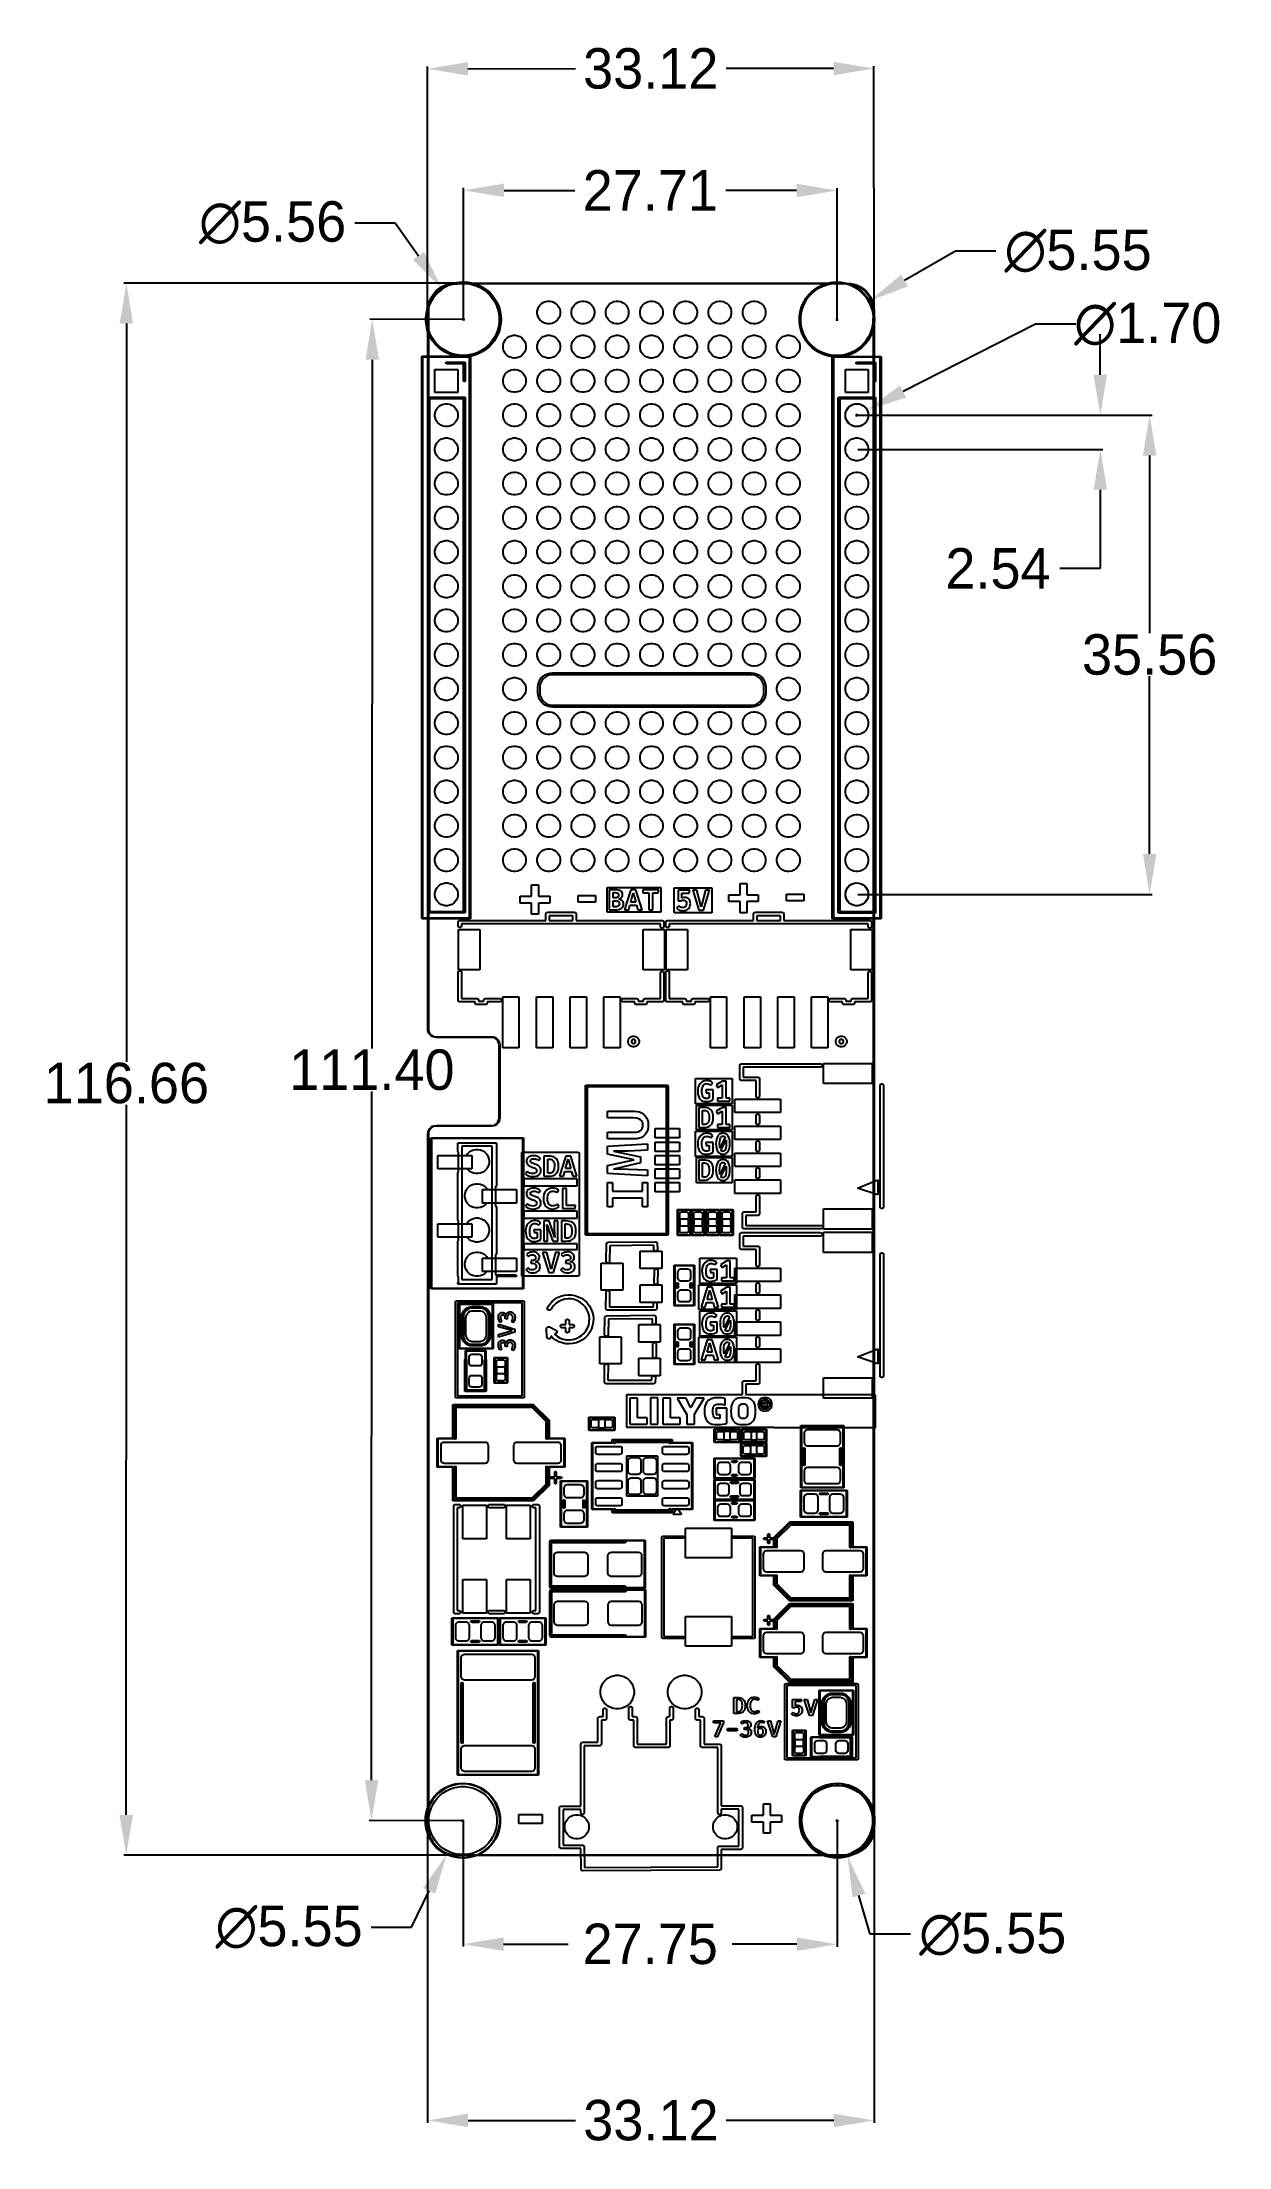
# Model space of a CAD drawing. Extents: x 99 to 187, y -188 to -32.
import ezdxf

# ---------------------------------------------------------------- set-up
doc = ezdxf.new("R2010")
doc.units = 0
doc.layers.get('0').update_dxf_attribs({"linetype": 'CONTINUOUS'})
doc.layers.get('Defpoints').update_dxf_attribs({"linetype": 'CONTINUOUS'})
doc.layers.add('BLACK', color=7, linetype='CONTINUOUS')
doc.dimstyles.get("Standard").update_dxf_attribs({"dimtxt": 3, "dimasz": 3, "dimexe": 0.18, "dimexo": 0.0625, "dimgap": 0.09, "dimtad": 0, "dimtih": 1, "dimtoh": 1, "dimzin": 0, "dimdsep": 46, "dimtxsty": 'Standard', "dimcen": 0.09, "dimclrd": 3, "dimclre": 3, "dimclrt": 3, "dimadec": 0, "dimazin": 0, "dimtfac": 1, "dimtofl": 0, "dimtmove": 0, "dimatfit": 3, "dimfxl": 1, "dimtolj": 1, "dimtzin": 0, "dimarcsym": 0})

msp = doc.modelspace()

# ---------------------------------------------------------------- blocks, each defined once
blk = doc.blocks.new('*D1')
at = {"color": 3, "linetype": 'Continuous', "lineweight": -2}
for p, q in [((121.77, -45.1), (124.77, -45.1)), ((124.77, -45.1), (126.5, -47.55)), ((129.75, -52.27), (129.93, -52.27)), ((129.84, -52.36), (129.84, -52.18))]:
    blk.add_line(p, q, dxfattribs=at)
at = {"color": 3, "linetype": 'Continuous'}
blk.add_solid([(126.91, -47.26), (126.09, -47.84), (128.24, -50)], dxfattribs=at)
at = {"layer": 'Defpoints', "color": 0, "linetype": 'Continuous'}
for p in [(128.24, -50), (131.45, -54.53)]:
    blk.add_point(p, dxfattribs=at)
at = {"color": 3, "linetype": 'Continuous', "insert": (115.68, -45.1), "char_height": 3, "attachment_point": 5}
blk.add_mtext('\\A1;∅5.56', dxfattribs=at)
blk = doc.blocks.new('*D2')
at = {"color": 3, "linetype": 'Continuous', "lineweight": -2}
for p, q in [((129.84, -52.2), (129.85, -42.51)), ((132.85, -42.69), (138.11, -42.69)), ((154.55, -42.7), (149.29, -42.69)), ((157.55, -52.21), (157.55, -42.52))]:
    blk.add_line(p, q, dxfattribs=at)
at = {"color": 3, "linetype": 'Continuous'}
for points in [[(132.85, -42.19), (132.85, -43.19), (129.85, -42.69)], [(154.55, -42.2), (154.55, -43.2), (157.55, -42.7)]]:
    blk.add_solid(points, dxfattribs=at)
at = {"layer": 'Defpoints', "color": 0, "linetype": 'Continuous'}
for p in [(157.55, -42.7), (129.84, -52.27), (157.55, -52.28)]:
    blk.add_point(p, dxfattribs=at)
at = {"color": 3, "linetype": 'Continuous', "insert": (143.7, -42.69), "char_height": 3, "attachment_point": 5}
blk.add_mtext('\\A1;27.71', dxfattribs=at)
blk = doc.blocks.new('*D3')
at = {"color": 3, "linetype": 'Continuous', "lineweight": -2}
for p, q in [((127.18, -51.58), (127.17, -33.49)), ((130.17, -33.67), (138.14, -33.66)), ((157.29, -33.65), (149.32, -33.65)), ((160.3, -51.56), (160.29, -33.47))]:
    blk.add_line(p, q, dxfattribs=at)
at = {"color": 3, "linetype": 'Continuous'}
for points in [[(130.17, -33.17), (130.17, -34.17), (127.17, -33.67)], [(157.29, -33.15), (157.29, -34.15), (160.29, -33.65)]]:
    blk.add_solid(points, dxfattribs=at)
at = {"layer": 'Defpoints', "color": 0, "linetype": 'Continuous'}
for p in [(160.29, -33.65), (127.18, -51.64), (160.3, -51.62)]:
    blk.add_point(p, dxfattribs=at)
at = {"color": 3, "linetype": 'Continuous', "insert": (143.73, -33.66), "char_height": 3, "attachment_point": 5}
blk.add_mtext('\\A1;33.12', dxfattribs=at)
blk = doc.blocks.new('*D4')
at = {"color": 3, "linetype": 'Continuous', "lineweight": -2}
for p, q in [((166.34, -47.2), (162.55, -49.39)), ((169.34, -47.2), (166.34, -47.2)), ((157.46, -52.28), (157.64, -52.28)), ((157.55, -52.37), (157.55, -52.19))]:
    blk.add_line(p, q, dxfattribs=at)
at = {"color": 3, "linetype": 'Continuous'}
blk.add_solid([(162.3, -48.95), (162.8, -49.82), (159.96, -50.89)], dxfattribs=at)
at = {"layer": 'Defpoints', "color": 0, "linetype": 'Continuous'}
for p in [(159.96, -50.89), (155.15, -53.67)]:
    blk.add_point(p, dxfattribs=at)
at = {"color": 3, "linetype": 'Continuous', "insert": (175.43, -47.2), "char_height": 3, "attachment_point": 5}
blk.add_mtext('\\A1;∅5.55', dxfattribs=at)
blk = doc.blocks.new('*D5')
at = {"color": 3, "linetype": 'Continuous', "lineweight": -2}
for p, q in [((157.47, -163.67), (157.65, -163.67)), ((157.56, -163.76), (157.56, -163.58)), ((160.01, -172.1), (159.17, -169.22)), ((163.01, -172.1), (160.01, -172.1))]:
    blk.add_line(p, q, dxfattribs=at)
at = {"color": 3, "linetype": 'Continuous'}
blk.add_solid([(159.65, -169.08), (158.69, -169.36), (158.34, -166.34)], dxfattribs=at)
at = {"layer": 'Defpoints', "color": 0, "linetype": 'Continuous'}
for p in [(156.79, -161), (158.34, -166.34)]:
    blk.add_point(p, dxfattribs=at)
at = {"color": 3, "linetype": 'Continuous', "insert": (169.1, -172.1), "char_height": 3, "attachment_point": 5}
blk.add_mtext('\\A1;∅5.55', dxfattribs=at)
blk = doc.blocks.new('*D6')
at = {"color": 3, "linetype": 'Continuous', "lineweight": -2}
for p, q in [((129.7, -163.67), (129.88, -163.67)), ((129.79, -163.76), (129.79, -163.58)), ((125.99, -171.58), (127.29, -168.87)), ((122.99, -171.58), (125.99, -171.58))]:
    blk.add_line(p, q, dxfattribs=at)
at = {"color": 3, "linetype": 'Continuous'}
blk.add_solid([(126.84, -168.66), (127.74, -169.09), (128.59, -166.17)], dxfattribs=at)
at = {"layer": 'Defpoints', "color": 0, "linetype": 'Continuous'}
for p in [(130.99, -161.16), (128.59, -166.17)]:
    blk.add_point(p, dxfattribs=at)
at = {"color": 3, "linetype": 'Continuous', "insert": (116.9, -171.58), "char_height": 3, "attachment_point": 5}
blk.add_mtext('\\A1;∅5.55', dxfattribs=at)
blk = doc.blocks.new('*D7')
at = {"color": 3, "linetype": 'Continuous', "lineweight": -2}
for p, q in [((129.81, -163.73), (129.81, -173.01)), ((157.56, -163.73), (157.56, -173.02)), ((132.81, -172.83), (137.6, -172.83)), ((154.56, -172.84), (149.78, -172.83))]:
    blk.add_line(p, q, dxfattribs=at)
at = {"color": 3, "linetype": 'Continuous'}
for points in [[(132.81, -172.33), (132.81, -173.33), (129.81, -172.83)], [(154.56, -172.34), (154.56, -173.34), (157.56, -172.84)]]:
    blk.add_solid(points, dxfattribs=at)
at = {"layer": 'Defpoints', "color": 0, "linetype": 'Continuous'}
for p in [(129.81, -163.67), (157.56, -163.67), (157.56, -172.84)]:
    blk.add_point(p, dxfattribs=at)
at = {"color": 3, "linetype": 'Continuous', "insert": (143.69, -172.83), "char_height": 3, "attachment_point": 5}
blk.add_mtext('\\A1;27.75', dxfattribs=at)
blk = doc.blocks.new('*D8')
at = {"color": 3, "linetype": 'Continuous', "lineweight": -2}
for p, q in [((127.18, -164.25), (127.18, -186.09)), ((160.3, -164.25), (160.3, -186.09)), ((130.18, -185.91), (138.15, -185.91)), ((157.3, -185.91), (149.33, -185.91))]:
    blk.add_line(p, q, dxfattribs=at)
at = {"color": 3, "linetype": 'Continuous'}
for points in [[(130.18, -185.41), (130.18, -186.41), (127.18, -185.91)], [(157.3, -185.41), (157.3, -186.41), (160.3, -185.91)]]:
    blk.add_solid(points, dxfattribs=at)
at = {"layer": 'Defpoints', "color": 0, "linetype": 'Continuous'}
for p in [(127.18, -164.19), (160.3, -164.19), (160.3, -185.91)]:
    blk.add_point(p, dxfattribs=at)
at = {"color": 3, "linetype": 'Continuous', "insert": (143.74, -185.91), "char_height": 3, "attachment_point": 5}
blk.add_mtext('\\A1;33.12', dxfattribs=at)
blk = doc.blocks.new('*D9')
at = {"color": 3, "linetype": 'Continuous', "lineweight": -2}
for p, q in [((129.18, -49.58), (104.65, -49.58)), ((104.83, -52.58), (104.83, -107.36)), ((104.82, -163.24), (104.83, -110.54)), ((129.18, -166.24), (104.64, -166.24))]:
    blk.add_line(p, q, dxfattribs=at)
at = {"color": 3, "linetype": 'Continuous'}
for points in [[(104.33, -52.58), (105.33, -52.58), (104.83, -49.58)], [(104.32, -163.24), (105.32, -163.24), (104.82, -166.24)]]:
    blk.add_solid(points, dxfattribs=at)
at = {"layer": 'Defpoints', "color": 0, "linetype": 'Continuous'}
for p in [(104.83, -49.58), (129.25, -49.58), (129.24, -166.24)]:
    blk.add_point(p, dxfattribs=at)
at = {"color": 3, "linetype": 'Continuous', "insert": (104.83, -108.95), "char_height": 3, "attachment_point": 5}
blk.add_mtext('\\A1;116.66', dxfattribs=at)
blk = doc.blocks.new('*D10')
at = {"color": 3, "linetype": 'Continuous', "lineweight": -2}
for p, q in [((129.78, -52.27), (122.89, -52.26)), ((123.07, -55.26), (123.04, -106.37)), ((123.02, -160.66), (123.04, -109.55)), ((129.73, -163.67), (122.83, -163.66))]:
    blk.add_line(p, q, dxfattribs=at)
at = {"color": 3, "linetype": 'Continuous'}
for points in [[(122.57, -55.26), (123.57, -55.26), (123.07, -52.26)], [(122.52, -160.66), (123.52, -160.66), (123.01, -163.66)]]:
    blk.add_solid(points, dxfattribs=at)
at = {"layer": 'Defpoints', "color": 0, "linetype": 'Continuous'}
for p in [(129.84, -52.27), (123.01, -163.66), (129.79, -163.67)]:
    blk.add_point(p, dxfattribs=at)
at = {"color": 3, "linetype": 'Continuous', "insert": (123.04, -107.96), "char_height": 3, "attachment_point": 5}
blk.add_mtext('\\A1;111.40', dxfattribs=at)
blk = doc.blocks.new('*D11')
at = {"color": 3, "linetype": 'Continuous', "lineweight": -2}
for p, q in [((172.26, -52.62), (162.45, -57.62)), ((175.26, -52.62), (172.26, -52.62)), ((159.02, -59.46), (159.02, -59.28)), ((158.93, -59.37), (159.11, -59.37))]:
    blk.add_line(p, q, dxfattribs=at)
at = {"color": 3, "linetype": 'Continuous'}
blk.add_solid([(162.22, -57.17), (162.68, -58.07), (159.78, -58.98)], dxfattribs=at)
at = {"layer": 'Defpoints', "color": 0, "linetype": 'Continuous'}
for p in [(159.78, -58.98), (158.26, -59.76)]:
    blk.add_point(p, dxfattribs=at)
at = {"color": 3, "linetype": 'Continuous', "insert": (180.6, -52.62), "char_height": 3, "attachment_point": 5}
blk.add_mtext('\\A1;∅1.70', dxfattribs=at)
blk = doc.blocks.new('*D12')
at = {"color": 3, "linetype": 'Continuous', "lineweight": -2}
for p, q in [((177.08, -56.37), (177.08, -53.37)), ((159.08, -59.37), (177.26, -59.37)), ((159.08, -61.91), (177.26, -61.91)), ((177.08, -64.91), (177.08, -70.76)), ((177.08, -70.76), (174.08, -70.76))]:
    blk.add_line(p, q, dxfattribs=at)
at = {"color": 3, "linetype": 'Continuous'}
for points in [[(176.58, -56.37), (177.58, -56.37), (177.08, -59.37)], [(176.58, -64.91), (177.58, -64.91), (177.08, -61.91)]]:
    blk.add_solid(points, dxfattribs=at)
at = {"layer": 'Defpoints', "color": 0, "linetype": 'Continuous'}
for p in [(159.02, -59.37), (159.02, -61.91), (177.08, -61.91)]:
    blk.add_point(p, dxfattribs=at)
at = {"color": 3, "linetype": 'Continuous', "insert": (169.49, -70.76), "char_height": 3, "attachment_point": 5}
blk.add_mtext('\\A1;2.54', dxfattribs=at)
blk = doc.blocks.new('*D13')
at = {"color": 3, "linetype": 'Continuous', "lineweight": -2}
for p, q in [((159.08, -59.37), (180.92, -59.37)), ((180.74, -62.37), (180.74, -75.56)), ((180.74, -91.93), (180.74, -78.74)), ((159.08, -94.93), (180.92, -94.93))]:
    blk.add_line(p, q, dxfattribs=at)
at = {"color": 3, "linetype": 'Continuous'}
for points in [[(180.24, -62.37), (181.24, -62.37), (180.74, -59.37)], [(180.24, -91.93), (181.24, -91.93), (180.74, -94.93)]]:
    blk.add_solid(points, dxfattribs=at)
at = {"layer": 'Defpoints', "color": 0, "linetype": 'Continuous'}
for p in [(159.02, -59.37), (180.74, -59.37), (159.02, -94.93)]:
    blk.add_point(p, dxfattribs=at)
at = {"color": 3, "linetype": 'Continuous', "insert": (180.74, -77.15), "char_height": 3, "attachment_point": 5}
blk.add_mtext('\\A1;35.56', dxfattribs=at)

# ---------------------------------------------------------------- dimensions: what is measured, and where the dimension line sits
at = {"linetype": 'Continuous'}
for p1, p2, distance, picture, middle in [((127.184034, -51.640952), (160.304833, -51.62159), 17.974078, '*D3', (143.733926, -33.657196)), ((129.843612, -52.26557), (157.55065, -52.27621), 9.579587, '*D2', (143.70081, -42.691304)), ((129.843612, -52.26557), (129.787833, -163.6668), -6.774027, '*D10', (123.041697, -107.962793)), ((129.81374, -163.6668), (157.562033, -163.67), -9.165758, '*D7', (143.686829, -172.834158)), ((127.182833, -164.18557), (160.303633, -164.185571), -21.722592, '*D8', (143.743233, -185.908163))]:
    dim = msp.add_aligned_dim(p1=p1, p2=p2, distance=distance, dimstyle='Standard', dxfattribs=at)
    dim.commit()
    dim.dimension.update_dxf_attribs({"geometry": picture, "text_midpoint": middle})
for p1, p2, picture, middle in [((131.451296, -54.532861), (128.235928, -49.998279), '*D1', (115.675401, -45.103849)), ((155.146122, -53.665468), (159.955178, -50.886953), '*D4', (175.431611, -47.197083)), ((158.261351, -59.756297), (159.775649, -58.983703), '*D11', (180.59571, -52.616383)), ((130.990044, -161.164437), (128.585622, -166.169163), '*D6', (116.897343, -171.577393)), ((156.788495, -161.004993), (158.335571, -166.335007), '*D5', (169.098084, -172.097186))]:
    dim = msp.add_diameter_dim_2p(p1=p1, p2=p2, dimstyle='Standard', dxfattribs=at)
    dim.commit()
    dim.dimension.update_dxf_attribs({"geometry": picture, "text_midpoint": middle, "dimtype": 163})
for base, p1, p2, angle, picture, middle, dimtype in [((104.829222, -49.576745), (129.239833, -166.24257), (129.246783, -49.5782), 89.99658674, '*D9', (104.825685, -108.946277), 161), ((177.078331, -61.91), (159.0185, -59.37), (159.0185, -61.91), 90, '*D12', (169.488331, -70.764612), 160)]:
    dim = msp.add_linear_dim(base=base, p1=p1, p2=p2, angle=angle, dimstyle='Standard', dxfattribs=at)
    dim.commit()
    dim.dimension.update_dxf_attribs({"geometry": picture, "text_midpoint": middle, "dimtype": dimtype})
dim = msp.add_linear_dim(base=(180.74485, -59.37), p1=(159.0185, -94.93), p2=(159.0185, -59.37), angle=90, dimstyle='Standard', dxfattribs=at)
dim.commit()
dim.dimension.update_dxf_attribs({"geometry": '*D13', "text_midpoint": (180.74485, -77.15)})

# ---------------------------------------------------------------- linework, layer by layer
at = {"linetype": 'Continuous'}
for centre, radius in [((129.843612, -52.26557), 2.779434), ((157.55065, -52.27621), 2.777012), ((159.0185, -59.37), 0.85), ((159.0185, -94.93), 0.845907), ((129.787833, -163.6668), 2.776172), ((157.562033, -163.67), 2.775)]:
    msp.add_circle(centre, radius, dxfattribs=at)
at = {"layer": 'BLACK', "linetype": 'Continuous'}
for p, q in [((127.915472, -50.132095), (128.129897, -49.967562)), ((128.126174, -49.96385), (127.916853, -50.124466)), ((127.991076, -50.00449), (128.215421, -49.854589)), ((128.354668, -49.831929), (128.126174, -49.96385)), ((128.129897, -49.967562), (128.363962, -49.832424)), ((128.21202, -50.002389), (128.475513, -49.836825)), ((128.215421, -49.854589), (128.457413, -49.735252)), ((128.598426, -49.730961), (128.354668, -49.831929)), ((128.363962, -49.832424), (128.613665, -49.728994)), ((128.457413, -49.735252), (128.712911, -49.648522)), ((128.475513, -49.836825), (128.755886, -49.701804)), ((128.853278, -49.662673), (128.598426, -49.730961)), ((128.613665, -49.728994), (128.874731, -49.659041)), ((128.712911, -49.648522), (128.977543, -49.595882)), ((128.755886, -49.701804), (129.049614, -49.599024)), ((129.062267, -49.642944), (128.773377, -49.744031)), ((129.114862, -49.628234), (128.853278, -49.662673)), ((128.874731, -49.659041), (129.142695, -49.623763)), ((128.977543, -49.595882), (129.246535, -49.578249)), ((129.049614, -49.599024), (129.353003, -49.529778)), ((129.360659, -49.574838), (129.062267, -49.642944)), ((129.246783, -49.628233), (129.114862, -49.628234)), ((129.142695, -49.623763), (129.386935, -49.623763)), ((129.246535, -49.578249), (129.246783, -49.5782)), ((129.246783, -49.5782), (154.6845, -49.5782)), ((129.246783, -49.6282), (129.246783, -49.628233)), ((154.6845, -49.6282), (129.246783, -49.6282)), ((129.353003, -49.529778), (129.662238, -49.494936)), ((129.6648, -49.54057), (129.360659, -49.574838)), ((129.386935, -49.623763), (129.667696, -49.592128)), ((129.970866, -49.54057), (129.6648, -49.54057)), ((129.667696, -49.592128), (129.96797, -49.592128)), ((129.96797, -49.592128), (130.266357, -49.625749)), ((130.275007, -49.574838), (129.970866, -49.54057)), ((129.973428, -49.494936), (130.282663, -49.529778)), ((130.266357, -49.625749), (130.559103, -49.692566)), ((130.573399, -49.642944), (130.275007, -49.574838)), ((130.282663, -49.529778), (130.586052, -49.599024)), ((130.559103, -49.692566), (130.842527, -49.79174)), ((130.862289, -49.744031), (130.573399, -49.642944)), ((130.586052, -49.599024), (130.87978, -49.701804)), ((130.842527, -49.79174), (131.113065, -49.922025)), ((131.138044, -49.876828), (130.862289, -49.744031)), ((130.87978, -49.701804), (131.160153, -49.836825)), ((131.113065, -49.922025), (131.367315, -50.08178)), ((131.397197, -50.039665), (131.138044, -49.876828)), ((131.160153, -49.836825), (131.423646, -50.002389)), ((154.6845, -49.5782), (158.261443, -49.5782)), ((158.261442, -49.6282), (154.6845, -49.6282)), ((155.92202, -50.012389), (156.185513, -49.846825)), ((156.207622, -49.886828), (155.948469, -50.049665)), ((155.978351, -50.09178), (156.232601, -49.932025)), ((156.185513, -49.846825), (156.465886, -49.711804)), ((156.483377, -49.754031), (156.207622, -49.886828)), ((156.232601, -49.932025), (156.503139, -49.80174)), ((156.465886, -49.711804), (156.759614, -49.609024)), ((156.772267, -49.652944), (156.483377, -49.754031)), ((156.503139, -49.80174), (156.786563, -49.702566)), ((156.759614, -49.609024), (157.063003, -49.539778)), ((157.070659, -49.584838), (156.772267, -49.652944)), ((156.786563, -49.702566), (157.079309, -49.635749)), ((157.063003, -49.539778), (157.372238, -49.504936)), ((157.3748, -49.55057), (157.070659, -49.584838)), ((157.079309, -49.635749), (157.377696, -49.602128)), ((157.680866, -49.55057), (157.3748, -49.55057)), ((157.377696, -49.602128), (157.67797, -49.602128)), ((157.67797, -49.602128), (157.943669, -49.632065)), ((157.985007, -49.584838), (157.680866, -49.55057)), ((157.943669, -49.632065), (158.082695, -49.613763)), ((158.283399, -49.652944), (157.985007, -49.584838)), ((157.992663, -49.539778), (158.296052, -49.609024)), ((158.082695, -49.613763), (158.352971, -49.613763)), ((158.392097, -49.628203), (158.261442, -49.6282)), ((158.261443, -49.5782), (158.261444, -49.5782)), ((158.261444, -49.5782), (158.528161, -49.595686)), ((158.572289, -49.754031), (158.283399, -49.652944)), ((158.296052, -49.609024), (158.58978, -49.711804)), ((158.352971, -49.613763), (158.620935, -49.649041)), ((158.65117, -49.662314), (158.392097, -49.628203)), ((158.528161, -49.595686), (158.790314, -49.647835)), ((158.848044, -49.886828), (158.572289, -49.754031)), ((158.58978, -49.711804), (158.870153, -49.846825)), ((158.620935, -49.649041), (158.882001, -49.718994)), ((158.903575, -49.729948), (158.65117, -49.662314)), ((158.790314, -49.647835), (159.043418, -49.733754)), ((159.107197, -50.049665), (158.848044, -49.886828)), ((158.870153, -49.846825), (159.133646, -50.012389)), ((158.882001, -49.718994), (159.131704, -49.822424)), ((159.144993, -49.829948), (158.903575, -49.729948)), ((159.043418, -49.733754), (159.283143, -49.851973)), ((159.131704, -49.822424), (159.365769, -49.957562)), ((159.371294, -49.960601), (159.144993, -49.829948)), ((159.283143, -49.851973), (159.505387, -50.00047)), ((159.365769, -49.957562), (159.580194, -50.122095)), ((159.578606, -50.119674), (159.371294, -49.960601)), ((127.082041, -51.80074), (127.151287, -51.497351)), ((127.195207, -51.510004), (127.127101, -51.808396)), ((127.151287, -51.497351), (127.254067, -51.203623)), ((127.184033, -51.640949), (127.201686, -51.37171)), ((127.296294, -51.221114), (127.195207, -51.510004)), ((127.201686, -51.37171), (127.25433, -51.107079)), ((127.216026, -51.550432), (127.251304, -51.282468)), ((127.234036, -51.50903), (127.234033, -51.640942)), ((127.26848, -51.247446), (127.234036, -51.50903)), ((127.251304, -51.282468), (127.321257, -51.021402)), ((127.254067, -51.203623), (127.389088, -50.92325)), ((127.25433, -51.107079), (127.341065, -50.851582)), ((127.336772, -50.992595), (127.26848, -51.247446)), ((127.429091, -50.945359), (127.296294, -51.221114)), ((127.321257, -51.021402), (127.424687, -50.771699)), ((127.437744, -50.748839), (127.336772, -50.992595)), ((127.341065, -50.851582), (127.460405, -50.609592)), ((127.389088, -50.92325), (127.554652, -50.659757)), ((127.424687, -50.771699), (127.559825, -50.537634)), ((127.591928, -50.686206), (127.429091, -50.945359)), ((127.569668, -50.520347), (127.437744, -50.748839)), ((127.460405, -50.609592), (127.610311, -50.385249)), ((127.554652, -50.659757), (127.748676, -50.416458)), ((127.559825, -50.537634), (127.724358, -50.323209)), ((127.730287, -50.311028), (127.569668, -50.520347)), ((127.782756, -50.446914), (127.591928, -50.686206)), ((127.610311, -50.385249), (127.788215, -50.182392)), ((127.724358, -50.323209), (127.915472, -50.132095)), ((127.916853, -50.124466), (127.730287, -50.311028)), ((127.748676, -50.416458), (127.968721, -50.196413)), ((127.999177, -50.230493), (127.782756, -50.446914)), ((127.788215, -50.182392), (127.991076, -50.00449)), ((127.968721, -50.196413), (128.21202, -50.002389)), ((128.238469, -50.039665), (127.999177, -50.230493)), ((131.367315, -50.08178), (131.602079, -50.268998)), ((131.636489, -50.230493), (131.397197, -50.039665)), ((131.423646, -50.002389), (131.666945, -50.196413)), ((131.602079, -50.268998), (131.814405, -50.481324)), ((131.85291, -50.446914), (131.636489, -50.230493)), ((131.666945, -50.196413), (131.88699, -50.416458)), ((131.814405, -50.481324), (132.001623, -50.716088)), ((132.043738, -50.686206), (131.85291, -50.446914)), ((131.88699, -50.416458), (132.081014, -50.659757)), ((132.001623, -50.716088), (132.161378, -50.970338)), ((132.206575, -50.945359), (132.043738, -50.686206)), ((132.081014, -50.659757), (132.246578, -50.92325)), ((132.161378, -50.970338), (132.291663, -51.240876)), ((132.339372, -51.221114), (132.206575, -50.945359)), ((132.246578, -50.92325), (132.381599, -51.203623)), ((132.291663, -51.240876), (132.390837, -51.5243)), ((132.440459, -51.510004), (132.339372, -51.221114)), ((132.381599, -51.203623), (132.484379, -51.497351)), ((132.390837, -51.5243), (132.457654, -51.817046)), ((132.508565, -51.808396), (132.440459, -51.510004)), ((132.484379, -51.497351), (132.553625, -51.80074)), ((135.314093, -51.666685), (135.346601, -51.503258)), ((135.346601, -51.503258), (135.410367, -51.349313)), ((135.410367, -51.349313), (135.502941, -51.210766)), ((135.502941, -51.210766), (135.620766, -51.092941)), ((135.620766, -51.092941), (135.759313, -51.000367)), ((135.759313, -51.000367), (135.913258, -50.936601)), ((135.913258, -50.936601), (136.076685, -50.904093)), ((136.076685, -50.904093), (136.243315, -50.904093)), ((136.243315, -50.904093), (136.406742, -50.936601)), ((136.406742, -50.936601), (136.560687, -51.000367)), ((136.560687, -51.000367), (136.699234, -51.092941)), ((136.699234, -51.092941), (136.817059, -51.210766)), ((136.817059, -51.210766), (136.909633, -51.349313)), ((136.909633, -51.349313), (136.973399, -51.503258)), ((136.973399, -51.503258), (137.005907, -51.666685)), ((137.854093, -51.666685), (137.886601, -51.503258)), ((137.886601, -51.503258), (137.950367, -51.349313)), ((137.950367, -51.349313), (138.042941, -51.210766)), ((138.042941, -51.210766), (138.160766, -51.092941)), ((138.160766, -51.092941), (138.299313, -51.000367)), ((138.299313, -51.000367), (138.453258, -50.936601)), ((138.453258, -50.936601), (138.616685, -50.904093)), ((138.616685, -50.904093), (138.783315, -50.904093)), ((138.783315, -50.904093), (138.946742, -50.936601)), ((138.946742, -50.936601), (139.100687, -51.000367)), ((139.100687, -51.000367), (139.239234, -51.092941)), ((139.239234, -51.092941), (139.357059, -51.210766)), ((139.357059, -51.210766), (139.449633, -51.349313)), ((139.449633, -51.349313), (139.513399, -51.503258)), ((139.513399, -51.503258), (139.545907, -51.666685)), ((140.394093, -51.666685), (140.426601, -51.503258)), ((140.426601, -51.503258), (140.490367, -51.349313)), ((140.490367, -51.349313), (140.582941, -51.210766)), ((140.582941, -51.210766), (140.700766, -51.092941)), ((140.700766, -51.092941), (140.839313, -51.000367)), ((140.839313, -51.000367), (140.993258, -50.936601)), ((140.993258, -50.936601), (141.156685, -50.904093)), ((141.156685, -50.904093), (141.323315, -50.904093)), ((141.323315, -50.904093), (141.486742, -50.936601)), ((141.486742, -50.936601), (141.640687, -51.000367)), ((141.640687, -51.000367), (141.779234, -51.092941)), ((141.779234, -51.092941), (141.897059, -51.210766)), ((141.897059, -51.210766), (141.989633, -51.349313)), ((141.989633, -51.349313), (142.053399, -51.503258)), ((142.053399, -51.503258), (142.085907, -51.666685)), ((142.934093, -51.666685), (142.966601, -51.503258)), ((142.966601, -51.503258), (143.030367, -51.349313)), ((143.030367, -51.349313), (143.122941, -51.210766)), ((143.122941, -51.210766), (143.240766, -51.092941)), ((143.240766, -51.092941), (143.379313, -51.000367)), ((143.379313, -51.000367), (143.533258, -50.936601)), ((143.533258, -50.936601), (143.696685, -50.904093)), ((143.696685, -50.904093), (143.863315, -50.904093)), ((143.863315, -50.904093), (144.026742, -50.936601)), ((144.026742, -50.936601), (144.180687, -51.000367)), ((144.180687, -51.000367), (144.319234, -51.092941)), ((144.319234, -51.092941), (144.437059, -51.210766)), ((144.437059, -51.210766), (144.529633, -51.349313)), ((144.529633, -51.349313), (144.593399, -51.503258)), ((144.593399, -51.503258), (144.625907, -51.666685)), ((145.474093, -51.666685), (145.506601, -51.503258)), ((145.506601, -51.503258), (145.570367, -51.349313)), ((145.570367, -51.349313), (145.662941, -51.210766)), ((145.662941, -51.210766), (145.780766, -51.092941)), ((145.780766, -51.092941), (145.919313, -51.000367)), ((145.919313, -51.000367), (146.073258, -50.936601)), ((146.073258, -50.936601), (146.236685, -50.904093)), ((146.236685, -50.904093), (146.403315, -50.904093)), ((146.403315, -50.904093), (146.566742, -50.936601)), ((146.566742, -50.936601), (146.720687, -51.000367)), ((146.720687, -51.000367), (146.859234, -51.092941)), ((146.859234, -51.092941), (146.977059, -51.210766)), ((146.977059, -51.210766), (147.069633, -51.349313)), ((147.069633, -51.349313), (147.133399, -51.503258)), ((147.133399, -51.503258), (147.165907, -51.666685)), ((148.014093, -51.666685), (148.046601, -51.503258)), ((148.046601, -51.503258), (148.110367, -51.349313)), ((148.110367, -51.349313), (148.202941, -51.210766)), ((148.202941, -51.210766), (148.320766, -51.092941)), ((148.320766, -51.092941), (148.459313, -51.000367)), ((148.459313, -51.000367), (148.613258, -50.936601)), ((148.613258, -50.936601), (148.776685, -50.904093)), ((148.776685, -50.904093), (148.943315, -50.904093)), ((148.943315, -50.904093), (149.106742, -50.936601)), ((149.106742, -50.936601), (149.260687, -51.000367)), ((149.260687, -51.000367), (149.399234, -51.092941)), ((149.399234, -51.092941), (149.517059, -51.210766)), ((149.517059, -51.210766), (149.609633, -51.349313)), ((149.609633, -51.349313), (149.673399, -51.503258)), ((149.673399, -51.503258), (149.705907, -51.666685)), ((150.554093, -51.666685), (150.586601, -51.503258)), ((150.586601, -51.503258), (150.650367, -51.349313)), ((150.650367, -51.349313), (150.742941, -51.210766)), ((150.742941, -51.210766), (150.860766, -51.092941)), ((150.860766, -51.092941), (150.999313, -51.000367)), ((150.999313, -51.000367), (151.153258, -50.936601)), ((151.153258, -50.936601), (151.316685, -50.904093)), ((151.316685, -50.904093), (151.483315, -50.904093)), ((151.483315, -50.904093), (151.646742, -50.936601)), ((151.646742, -50.936601), (151.800687, -51.000367)), ((151.800687, -51.000367), (151.939234, -51.092941)), ((151.939234, -51.092941), (152.057059, -51.210766)), ((152.057059, -51.210766), (152.149633, -51.349313)), ((152.149633, -51.349313), (152.213399, -51.503258)), ((152.213399, -51.503258), (152.245907, -51.666685)), ((154.792041, -51.81074), (154.861287, -51.507351)), ((154.905207, -51.520004), (154.837101, -51.818396)), ((154.861287, -51.507351), (154.964067, -51.213623)), ((154.888012, -51.827046), (154.954829, -51.5343)), ((155.006294, -51.231114), (154.905207, -51.520004)), ((154.954829, -51.5343), (155.054003, -51.250876)), ((154.964067, -51.213623), (155.099088, -50.93325)), ((155.139091, -50.955359), (155.006294, -51.231114)), ((155.054003, -51.250876), (155.184288, -50.980338)), ((155.099088, -50.93325), (155.264652, -50.669757)), ((155.301928, -50.696206), (155.139091, -50.955359)), ((155.184288, -50.980338), (155.344043, -50.726088)), ((155.264652, -50.669757), (155.458676, -50.426458)), ((155.492756, -50.456914), (155.301928, -50.696206)), ((155.344043, -50.726088), (155.531261, -50.491324)), ((155.458676, -50.426458), (155.678721, -50.206413)), ((155.709177, -50.240493), (155.492756, -50.456914)), ((155.531261, -50.491324), (155.743587, -50.278998)), ((155.678721, -50.206413), (155.92202, -50.012389)), ((155.948469, -50.049665), (155.709177, -50.240493)), ((155.743587, -50.278998), (155.978351, -50.09178)), ((159.346489, -50.240493), (159.107197, -50.049665)), ((159.133646, -50.012389), (159.376945, -50.206413)), ((159.56291, -50.456914), (159.346489, -50.240493)), ((159.376945, -50.206413), (159.59699, -50.426458)), ((159.505387, -50.00047), (159.706349, -50.176703)), ((159.753738, -50.696206), (159.56291, -50.456914)), ((159.763382, -50.304444), (159.578606, -50.119674)), ((159.580194, -50.122095), (159.771308, -50.313209)), ((159.59699, -50.426458), (159.791014, -50.669757)), ((159.706349, -50.176703), (159.882589, -50.377659)), ((159.916575, -50.955359), (159.753738, -50.696206)), ((159.922462, -50.511751), (159.763382, -50.304444)), ((159.771308, -50.313209), (159.935841, -50.527634)), ((159.791014, -50.669757), (159.956578, -50.93325)), ((159.882589, -50.377659), (160.031093, -50.599898)), ((160.049372, -51.231114), (159.916575, -50.955359)), ((160.053123, -50.738048), (159.922462, -50.511751)), ((159.935841, -50.527634), (160.070979, -50.761699)), ((159.956578, -50.93325), (160.091599, -51.213623)), ((160.031093, -50.599898), (160.14932, -50.839619)), ((160.150459, -51.520004), (160.049372, -51.231114)), ((160.15313, -50.979462), (160.053123, -50.738048)), ((160.070979, -50.761699), (160.174409, -51.011402)), ((160.091599, -51.213623), (160.194379, -51.507351)), ((160.14932, -50.839619), (160.235247, -51.092721)), ((160.218565, -51.818396), (160.150459, -51.520004)), ((160.220773, -51.231865), (160.15313, -50.979462)), ((160.174409, -51.011402), (160.244362, -51.272468)), ((160.194379, -51.507351), (160.263625, -51.81074)), ((160.254893, -51.490937), (160.220773, -51.231865)), ((160.235247, -51.092721), (160.287405, -51.354872)), ((160.244362, -51.272468), (160.27964, -51.540432)), ((160.254899, -51.621253), (160.254893, -51.490937)), ((160.27964, -51.540432), (160.27964, -51.810708)), ((160.287405, -51.354872), (160.3049, -51.621589)), ((127.047199, -52.109975), (127.082041, -51.80074)), ((127.047199, -52.112537), (127.047199, -52.109975)), ((127.047199, -52.421165), (127.047199, -52.112537)), ((127.082041, -52.7304), (127.047199, -52.421165)), ((127.151287, -53.033789), (127.082041, -52.7304)), ((127.127101, -51.808396), (127.092833, -52.112537)), ((127.092833, -52.112537), (127.092833, -52.418603)), ((127.092833, -52.418603), (127.127101, -52.722744)), ((127.127101, -52.722744), (127.195207, -53.021136)), ((127.144391, -52.115433), (127.178012, -51.817046)), ((127.144391, -52.415707), (127.144391, -52.115433)), ((127.178012, -52.714094), (127.144391, -52.415707)), ((127.254067, -53.327517), (127.151287, -53.033789)), ((127.178012, -51.817046), (127.216026, -51.650494)), ((127.244829, -53.00684), (127.178012, -52.714094)), ((127.184034, -51.640951), (127.184033, -51.640949)), ((127.184034, -51.640952), (127.184034, -51.640951)), ((127.187667, -104.932709), (127.184034, -51.640952)), ((127.195207, -53.021136), (127.296294, -53.310026)), ((127.216026, -51.650494), (127.216026, -51.550432)), ((127.234033, -51.640942), (127.234034, -51.640948)), ((127.234034, -51.640948), (127.237667, -104.932705)), ((127.344003, -53.290264), (127.244829, -53.00684)), ((132.390837, -53.00684), (132.291663, -53.290264)), ((132.339372, -53.310026), (132.440459, -53.021136)), ((132.484379, -53.033789), (132.381599, -53.327517)), ((132.457654, -52.714094), (132.390837, -53.00684)), ((132.440459, -53.021136), (132.508565, -52.722744)), ((132.457654, -51.817046), (132.491275, -52.115433)), ((132.491275, -52.415707), (132.457654, -52.714094)), ((132.553625, -52.7304), (132.484379, -53.033789)), ((132.491275, -52.115433), (132.491275, -52.415707)), ((132.542833, -52.112537), (132.508565, -51.808396)), ((132.508565, -52.722744), (132.542833, -52.418603)), ((132.542833, -52.418603), (132.542833, -52.112537)), ((132.553625, -51.80074), (132.588467, -52.109975)), ((132.588467, -52.421165), (132.553625, -52.7304)), ((132.588467, -52.109975), (132.588467, -52.421165)), ((135.314093, -51.833315), (135.314093, -51.666685)), ((135.346601, -51.996742), (135.314093, -51.833315)), ((135.410367, -52.150687), (135.346601, -51.996742)), ((135.502941, -52.289234), (135.410367, -52.150687)), ((135.620766, -52.407059), (135.502941, -52.289234)), ((135.759313, -52.499633), (135.620766, -52.407059)), ((135.913258, -52.563399), (135.759313, -52.499633)), ((136.076685, -52.595907), (135.913258, -52.563399)), ((136.243315, -52.595907), (136.076685, -52.595907)), ((136.406742, -52.563399), (136.243315, -52.595907)), ((136.560687, -52.499633), (136.406742, -52.563399)), ((136.699234, -52.407059), (136.560687, -52.499633)), ((136.817059, -52.289234), (136.699234, -52.407059)), ((136.909633, -52.150687), (136.817059, -52.289234)), ((136.973399, -51.996742), (136.909633, -52.150687)), ((137.005907, -51.833315), (136.973399, -51.996742)), ((137.005907, -51.666685), (137.005907, -51.833315)), ((137.854093, -51.833315), (137.854093, -51.666685)), ((137.886601, -51.996742), (137.854093, -51.833315)), ((137.950367, -52.150687), (137.886601, -51.996742)), ((138.042941, -52.289234), (137.950367, -52.150687)), ((138.160766, -52.407059), (138.042941, -52.289234)), ((138.299313, -52.499633), (138.160766, -52.407059)), ((138.453258, -52.563399), (138.299313, -52.499633)), ((138.616685, -52.595907), (138.453258, -52.563399)), ((138.783315, -52.595907), (138.616685, -52.595907)), ((138.946742, -52.563399), (138.783315, -52.595907)), ((139.100687, -52.499633), (138.946742, -52.563399)), ((139.239234, -52.407059), (139.100687, -52.499633)), ((139.357059, -52.289234), (139.239234, -52.407059)), ((139.449633, -52.150687), (139.357059, -52.289234)), ((139.513399, -51.996742), (139.449633, -52.150687)), ((139.545907, -51.833315), (139.513399, -51.996742)), ((139.545907, -51.666685), (139.545907, -51.833315)), ((140.394093, -51.833315), (140.394093, -51.666685)), ((140.426601, -51.996742), (140.394093, -51.833315)), ((140.490367, -52.150687), (140.426601, -51.996742)), ((140.582941, -52.289234), (140.490367, -52.150687)), ((140.700766, -52.407059), (140.582941, -52.289234)), ((140.839313, -52.499633), (140.700766, -52.407059)), ((140.993258, -52.563399), (140.839313, -52.499633)), ((141.156685, -52.595907), (140.993258, -52.563399)), ((141.323315, -52.595907), (141.156685, -52.595907)), ((141.486742, -52.563399), (141.323315, -52.595907)), ((141.640687, -52.499633), (141.486742, -52.563399)), ((141.779234, -52.407059), (141.640687, -52.499633)), ((141.897059, -52.289234), (141.779234, -52.407059)), ((141.989633, -52.150687), (141.897059, -52.289234)), ((142.053399, -51.996742), (141.989633, -52.150687)), ((142.085907, -51.833315), (142.053399, -51.996742)), ((142.085907, -51.666685), (142.085907, -51.833315)), ((142.934093, -51.833315), (142.934093, -51.666685)), ((142.966601, -51.996742), (142.934093, -51.833315)), ((143.030367, -52.150687), (142.966601, -51.996742)), ((143.122941, -52.289234), (143.030367, -52.150687)), ((143.240766, -52.407059), (143.122941, -52.289234)), ((143.379313, -52.499633), (143.240766, -52.407059)), ((143.533258, -52.563399), (143.379313, -52.499633)), ((143.696685, -52.595907), (143.533258, -52.563399)), ((143.863315, -52.595907), (143.696685, -52.595907)), ((144.026742, -52.563399), (143.863315, -52.595907)), ((144.180687, -52.499633), (144.026742, -52.563399)), ((144.319234, -52.407059), (144.180687, -52.499633)), ((144.437059, -52.289234), (144.319234, -52.407059)), ((144.529633, -52.150687), (144.437059, -52.289234)), ((144.593399, -51.996742), (144.529633, -52.150687)), ((144.625907, -51.833315), (144.593399, -51.996742)), ((144.625907, -51.666685), (144.625907, -51.833315)), ((145.474093, -51.833315), (145.474093, -51.666685)), ((145.506601, -51.996742), (145.474093, -51.833315)), ((145.570367, -52.150687), (145.506601, -51.996742)), ((145.662941, -52.289234), (145.570367, -52.150687)), ((145.780766, -52.407059), (145.662941, -52.289234)), ((145.919313, -52.499633), (145.780766, -52.407059)), ((146.073258, -52.563399), (145.919313, -52.499633)), ((146.236685, -52.595907), (146.073258, -52.563399)), ((146.403315, -52.595907), (146.236685, -52.595907)), ((146.566742, -52.563399), (146.403315, -52.595907)), ((146.720687, -52.499633), (146.566742, -52.563399)), ((146.859234, -52.407059), (146.720687, -52.499633)), ((146.977059, -52.289234), (146.859234, -52.407059)), ((147.069633, -52.150687), (146.977059, -52.289234)), ((147.133399, -51.996742), (147.069633, -52.150687)), ((147.165907, -51.833315), (147.133399, -51.996742)), ((147.165907, -51.666685), (147.165907, -51.833315)), ((148.014093, -51.833315), (148.014093, -51.666685)), ((148.046601, -51.996742), (148.014093, -51.833315)), ((148.110367, -52.150687), (148.046601, -51.996742)), ((148.202941, -52.289234), (148.110367, -52.150687)), ((148.320766, -52.407059), (148.202941, -52.289234)), ((148.459313, -52.499633), (148.320766, -52.407059)), ((148.613258, -52.563399), (148.459313, -52.499633)), ((148.776685, -52.595907), (148.613258, -52.563399)), ((148.943315, -52.595907), (148.776685, -52.595907)), ((149.106742, -52.563399), (148.943315, -52.595907)), ((149.260687, -52.499633), (149.106742, -52.563399)), ((149.399234, -52.407059), (149.260687, -52.499633)), ((149.517059, -52.289234), (149.399234, -52.407059)), ((149.609633, -52.150687), (149.517059, -52.289234)), ((149.673399, -51.996742), (149.609633, -52.150687)), ((149.705907, -51.833315), (149.673399, -51.996742)), ((149.705907, -51.666685), (149.705907, -51.833315)), ((150.554093, -51.833315), (150.554093, -51.666685)), ((150.586601, -51.996742), (150.554093, -51.833315)), ((150.650367, -52.150687), (150.586601, -51.996742)), ((150.742941, -52.289234), (150.650367, -52.150687)), ((150.860766, -52.407059), (150.742941, -52.289234)), ((150.999313, -52.499633), (150.860766, -52.407059)), ((151.153258, -52.563399), (150.999313, -52.499633)), ((151.316685, -52.595907), (151.153258, -52.563399)), ((151.483315, -52.595907), (151.316685, -52.595907)), ((151.646742, -52.563399), (151.483315, -52.595907)), ((151.800687, -52.499633), (151.646742, -52.563399)), ((151.939234, -52.407059), (151.800687, -52.499633)), ((152.057059, -52.289234), (151.939234, -52.407059)), ((152.149633, -52.150687), (152.057059, -52.289234)), ((152.213399, -51.996742), (152.149633, -52.150687)), ((152.245907, -51.833315), (152.213399, -51.996742)), ((152.245907, -51.666685), (152.245907, -51.833315)), ((154.757199, -52.119975), (154.792041, -51.81074)), ((154.757199, -52.122537), (154.757199, -52.119975)), ((154.757199, -52.431165), (154.757199, -52.122537)), ((154.792041, -52.7404), (154.757199, -52.431165)), ((154.861287, -53.043789), (154.792041, -52.7404)), ((154.837101, -51.818396), (154.802833, -52.122537)), ((154.802833, -52.122537), (154.802833, -52.428603)), ((154.802833, -52.428603), (154.837101, -52.732744)), ((154.837101, -52.732744), (154.905207, -53.031136)), ((154.854391, -52.125433), (154.888012, -51.827046)), ((154.854391, -52.425707), (154.854391, -52.125433)), ((154.888012, -52.724094), (154.854391, -52.425707)), ((154.964067, -53.337517), (154.861287, -53.043789)), ((154.954829, -53.01684), (154.888012, -52.724094)), ((154.905207, -53.031136), (155.006294, -53.320026)), ((155.054003, -53.300264), (154.954829, -53.01684)), ((160.100837, -53.01684), (160.001663, -53.300264)), ((160.049372, -53.320026), (160.150459, -53.031136)), ((160.194379, -53.043789), (160.091599, -53.337517)), ((160.167654, -52.724094), (160.100837, -53.01684)), ((160.150459, -53.031136), (160.218565, -52.732744)), ((160.201275, -52.425707), (160.167654, -52.724094)), ((160.263625, -52.7404), (160.194379, -53.043789)), ((160.244362, -52.078672), (160.201275, -52.239473)), ((160.201275, -52.239473), (160.201275, -52.425707)), ((160.252833, -52.122537), (160.218565, -51.818396)), ((160.218565, -52.732744), (160.252833, -52.428603)), ((160.27964, -51.810708), (160.244362, -52.078672)), ((160.252833, -52.428603), (160.252833, -52.122537)), ((160.254833, -51.62159), (160.254899, -51.621253)), ((160.254833, -158.111995), (160.254833, -51.62159)), ((160.263625, -51.81074), (160.298467, -52.119975)), ((160.298467, -52.431165), (160.263625, -52.7404)), ((160.298467, -52.119975), (160.298467, -52.431165)), ((160.3049, -51.621589), (160.304833, -51.621589)), ((160.304833, -51.621589), (160.304833, -51.62159)), ((160.304833, -51.62159), (160.304833, -158.112)), ((127.389088, -53.60789), (127.254067, -53.327517)), ((127.296294, -53.310026), (127.429091, -53.585781)), ((127.474288, -53.560802), (127.344003, -53.290264)), ((127.554652, -53.871383), (127.389088, -53.60789)), ((127.429091, -53.585781), (127.591928, -53.844934)), ((127.634043, -53.815052), (127.474288, -53.560802)), ((127.748676, -54.114682), (127.554652, -53.871383)), ((127.591928, -53.844934), (127.782756, -54.084226)), ((127.821261, -54.049816), (127.634043, -53.815052)), ((127.968721, -54.334727), (127.748676, -54.114682)), ((127.782756, -54.084226), (127.999177, -54.300647)), ((128.033587, -54.262142), (127.821261, -54.049816)), ((128.21202, -54.528751), (127.968721, -54.334727)), ((127.999177, -54.300647), (128.238469, -54.491475)), ((128.268351, -54.44936), (128.033587, -54.262142)), ((128.475513, -54.694315), (128.21202, -54.528751)), ((128.238469, -54.491475), (128.497622, -54.654312)), ((128.522601, -54.609115), (128.268351, -54.44936)), ((128.497622, -54.654312), (128.773377, -54.787109)), ((128.793139, -54.7394), (128.522601, -54.609115)), ((131.113065, -54.609115), (130.842527, -54.7394)), ((130.862289, -54.787109), (131.138044, -54.654312)), ((131.367315, -54.44936), (131.113065, -54.609115)), ((131.138044, -54.654312), (131.397197, -54.491475)), ((131.423646, -54.528751), (131.160153, -54.694315)), ((131.602079, -54.262142), (131.367315, -54.44936)), ((131.397197, -54.491475), (131.636489, -54.300647)), ((131.666945, -54.334727), (131.423646, -54.528751)), ((131.814405, -54.049816), (131.602079, -54.262142)), ((131.636489, -54.300647), (131.85291, -54.084226)), ((131.88699, -54.114682), (131.666945, -54.334727)), ((132.001623, -53.815052), (131.814405, -54.049816)), ((131.85291, -54.084226), (132.043738, -53.844934)), ((132.081014, -53.871383), (131.88699, -54.114682)), ((132.161378, -53.560802), (132.001623, -53.815052)), ((132.043738, -53.844934), (132.206575, -53.585781)), ((132.246578, -53.60789), (132.081014, -53.871383)), ((132.291663, -53.290264), (132.161378, -53.560802)), ((132.206575, -53.585781), (132.339372, -53.310026)), ((132.381599, -53.327517), (132.246578, -53.60789)), ((132.774093, -54.206685), (132.806601, -54.043258)), ((132.774093, -54.373315), (132.774093, -54.206685)), ((132.806601, -54.536742), (132.774093, -54.373315)), ((132.806601, -54.043258), (132.870367, -53.889313)), ((132.870367, -54.690687), (132.806601, -54.536742)), ((132.870367, -53.889313), (132.962941, -53.750766)), ((132.962941, -53.750766), (133.080766, -53.632941)), ((133.080766, -53.632941), (133.219313, -53.540367)), ((133.219313, -53.540367), (133.373258, -53.476601)), ((133.373258, -53.476601), (133.536685, -53.444093)), ((133.536685, -53.444093), (133.703315, -53.444093)), ((133.703315, -53.444093), (133.866742, -53.476601)), ((133.866742, -53.476601), (134.020687, -53.540367)), ((134.020687, -53.540367), (134.159234, -53.632941)), ((134.159234, -53.632941), (134.277059, -53.750766)), ((134.277059, -53.750766), (134.369633, -53.889313)), ((134.369633, -53.889313), (134.433399, -54.043258)), ((134.433399, -54.536742), (134.369633, -54.690687)), ((134.433399, -54.043258), (134.465907, -54.206685)), ((134.465907, -54.373315), (134.433399, -54.536742)), ((134.465907, -54.206685), (134.465907, -54.373315)), ((135.314093, -54.206685), (135.346601, -54.043258)), ((135.314093, -54.373315), (135.314093, -54.206685)), ((135.346601, -54.536742), (135.314093, -54.373315)), ((135.346601, -54.043258), (135.410367, -53.889313)), ((135.410367, -54.690687), (135.346601, -54.536742)), ((135.410367, -53.889313), (135.502941, -53.750766)), ((135.502941, -53.750766), (135.620766, -53.632941)), ((135.620766, -53.632941), (135.759313, -53.540367)), ((135.759313, -53.540367), (135.913258, -53.476601)), ((135.913258, -53.476601), (136.076685, -53.444093)), ((136.076685, -53.444093), (136.243315, -53.444093)), ((136.243315, -53.444093), (136.406742, -53.476601)), ((136.406742, -53.476601), (136.560687, -53.540367)), ((136.560687, -53.540367), (136.699234, -53.632941)), ((136.699234, -53.632941), (136.817059, -53.750766)), ((136.817059, -53.750766), (136.909633, -53.889313)), ((136.909633, -53.889313), (136.973399, -54.043258)), ((136.973399, -54.536742), (136.909633, -54.690687)), ((136.973399, -54.043258), (137.005907, -54.206685)), ((137.005907, -54.373315), (136.973399, -54.536742)), ((137.005907, -54.206685), (137.005907, -54.373315)), ((137.854093, -54.206685), (137.886601, -54.043258)), ((137.854093, -54.373315), (137.854093, -54.206685)), ((137.886601, -54.536742), (137.854093, -54.373315)), ((137.886601, -54.043258), (137.950367, -53.889313)), ((137.950367, -54.690687), (137.886601, -54.536742)), ((137.950367, -53.889313), (138.042941, -53.750766)), ((138.042941, -53.750766), (138.160766, -53.632941)), ((138.160766, -53.632941), (138.299313, -53.540367)), ((138.299313, -53.540367), (138.453258, -53.476601)), ((138.453258, -53.476601), (138.616685, -53.444093)), ((138.616685, -53.444093), (138.783315, -53.444093)), ((138.783315, -53.444093), (138.946742, -53.476601)), ((138.946742, -53.476601), (139.100687, -53.540367)), ((139.100687, -53.540367), (139.239234, -53.632941)), ((139.239234, -53.632941), (139.357059, -53.750766)), ((139.357059, -53.750766), (139.449633, -53.889313)), ((139.449633, -53.889313), (139.513399, -54.043258)), ((139.513399, -54.536742), (139.449633, -54.690687)), ((139.513399, -54.043258), (139.545907, -54.206685)), ((139.545907, -54.373315), (139.513399, -54.536742)), ((139.545907, -54.206685), (139.545907, -54.373315)), ((140.394093, -54.206685), (140.426601, -54.043258)), ((140.394093, -54.373315), (140.394093, -54.206685)), ((140.426601, -54.536742), (140.394093, -54.373315)), ((140.426601, -54.043258), (140.490367, -53.889313)), ((140.490367, -54.690687), (140.426601, -54.536742)), ((140.490367, -53.889313), (140.582941, -53.750766)), ((140.582941, -53.750766), (140.700766, -53.632941)), ((140.700766, -53.632941), (140.839313, -53.540367)), ((140.839313, -53.540367), (140.993258, -53.476601)), ((140.993258, -53.476601), (141.156685, -53.444093)), ((141.156685, -53.444093), (141.323315, -53.444093)), ((141.323315, -53.444093), (141.486742, -53.476601)), ((141.486742, -53.476601), (141.640687, -53.540367)), ((141.640687, -53.540367), (141.779234, -53.632941)), ((141.779234, -53.632941), (141.897059, -53.750766)), ((141.897059, -53.750766), (141.989633, -53.889313)), ((141.989633, -53.889313), (142.053399, -54.043258)), ((142.053399, -54.536742), (141.989633, -54.690687)), ((142.053399, -54.043258), (142.085907, -54.206685)), ((142.085907, -54.373315), (142.053399, -54.536742)), ((142.085907, -54.206685), (142.085907, -54.373315)), ((142.934093, -54.206685), (142.966601, -54.043258)), ((142.934093, -54.373315), (142.934093, -54.206685)), ((142.966601, -54.536742), (142.934093, -54.373315)), ((142.966601, -54.043258), (143.030367, -53.889313)), ((143.030367, -54.690687), (142.966601, -54.536742)), ((143.030367, -53.889313), (143.122941, -53.750766)), ((143.122941, -53.750766), (143.240766, -53.632941)), ((143.240766, -53.632941), (143.379313, -53.540367)), ((143.379313, -53.540367), (143.533258, -53.476601)), ((143.533258, -53.476601), (143.696685, -53.444093)), ((143.696685, -53.444093), (143.863315, -53.444093)), ((143.863315, -53.444093), (144.026742, -53.476601)), ((144.026742, -53.476601), (144.180687, -53.540367)), ((144.180687, -53.540367), (144.319234, -53.632941)), ((144.319234, -53.632941), (144.437059, -53.750766)), ((144.437059, -53.750766), (144.529633, -53.889313)), ((144.529633, -53.889313), (144.593399, -54.043258)), ((144.593399, -54.536742), (144.529633, -54.690687)), ((144.593399, -54.043258), (144.625907, -54.206685)), ((144.625907, -54.373315), (144.593399, -54.536742)), ((144.625907, -54.206685), (144.625907, -54.373315)), ((145.474093, -54.206685), (145.506601, -54.043258)), ((145.474093, -54.373315), (145.474093, -54.206685)), ((145.506601, -54.536742), (145.474093, -54.373315)), ((145.506601, -54.043258), (145.570367, -53.889313)), ((145.570367, -54.690687), (145.506601, -54.536742)), ((145.570367, -53.889313), (145.662941, -53.750766)), ((145.662941, -53.750766), (145.780766, -53.632941)), ((145.780766, -53.632941), (145.919313, -53.540367)), ((145.919313, -53.540367), (146.073258, -53.476601)), ((146.073258, -53.476601), (146.236685, -53.444093)), ((146.236685, -53.444093), (146.403315, -53.444093)), ((146.403315, -53.444093), (146.566742, -53.476601)), ((146.566742, -53.476601), (146.720687, -53.540367)), ((146.720687, -53.540367), (146.859234, -53.632941)), ((146.859234, -53.632941), (146.977059, -53.750766)), ((146.977059, -53.750766), (147.069633, -53.889313)), ((147.069633, -53.889313), (147.133399, -54.043258)), ((147.133399, -54.536742), (147.069633, -54.690687)), ((147.133399, -54.043258), (147.165907, -54.206685)), ((147.165907, -54.373315), (147.133399, -54.536742)), ((147.165907, -54.206685), (147.165907, -54.373315)), ((148.014093, -54.206685), (148.046601, -54.043258)), ((148.014093, -54.373315), (148.014093, -54.206685)), ((148.046601, -54.536742), (148.014093, -54.373315)), ((148.046601, -54.043258), (148.110367, -53.889313)), ((148.110367, -54.690687), (148.046601, -54.536742)), ((148.110367, -53.889313), (148.202941, -53.750766)), ((148.202941, -53.750766), (148.320766, -53.632941)), ((148.320766, -53.632941), (148.459313, -53.540367)), ((148.459313, -53.540367), (148.613258, -53.476601)), ((148.613258, -53.476601), (148.776685, -53.444093)), ((148.776685, -53.444093), (148.943315, -53.444093)), ((148.943315, -53.444093), (149.106742, -53.476601)), ((149.106742, -53.476601), (149.260687, -53.540367)), ((149.260687, -53.540367), (149.399234, -53.632941)), ((149.399234, -53.632941), (149.517059, -53.750766)), ((149.517059, -53.750766), (149.609633, -53.889313)), ((149.609633, -53.889313), (149.673399, -54.043258)), ((149.673399, -54.536742), (149.609633, -54.690687)), ((149.673399, -54.043258), (149.705907, -54.206685)), ((149.705907, -54.373315), (149.673399, -54.536742)), ((149.705907, -54.206685), (149.705907, -54.373315)), ((150.554093, -54.206685), (150.586601, -54.043258)), ((150.554093, -54.373315), (150.554093, -54.206685)), ((150.586601, -54.536742), (150.554093, -54.373315)), ((150.586601, -54.043258), (150.650367, -53.889313)), ((150.650367, -54.690687), (150.586601, -54.536742)), ((150.650367, -53.889313), (150.742941, -53.750766)), ((150.742941, -53.750766), (150.860766, -53.632941)), ((150.860766, -53.632941), (150.999313, -53.540367)), ((150.999313, -53.540367), (151.153258, -53.476601)), ((151.153258, -53.476601), (151.316685, -53.444093)), ((151.316685, -53.444093), (151.483315, -53.444093)), ((151.483315, -53.444093), (151.646742, -53.476601)), ((151.646742, -53.476601), (151.800687, -53.540367)), ((151.800687, -53.540367), (151.939234, -53.632941)), ((151.939234, -53.632941), (152.057059, -53.750766)), ((152.057059, -53.750766), (152.149633, -53.889313)), ((152.149633, -53.889313), (152.213399, -54.043258)), ((152.213399, -54.536742), (152.149633, -54.690687)), ((152.213399, -54.043258), (152.245907, -54.206685)), ((152.245907, -54.373315), (152.213399, -54.536742)), ((152.245907, -54.206685), (152.245907, -54.373315)), ((153.094093, -54.206685), (153.126601, -54.043258)), ((153.094093, -54.373315), (153.094093, -54.206685)), ((153.126601, -54.536742), (153.094093, -54.373315)), ((153.126601, -54.043258), (153.190367, -53.889313)), ((153.190367, -54.690687), (153.126601, -54.536742)), ((153.190367, -53.889313), (153.282941, -53.750766)), ((153.282941, -53.750766), (153.400766, -53.632941)), ((153.400766, -53.632941), (153.539313, -53.540367)), ((153.539313, -53.540367), (153.693258, -53.476601)), ((153.693258, -53.476601), (153.856685, -53.444093)), ((153.856685, -53.444093), (154.023315, -53.444093)), ((154.023315, -53.444093), (154.186742, -53.476601)), ((154.186742, -53.476601), (154.340687, -53.540367)), ((154.340687, -53.540367), (154.479234, -53.632941)), ((154.479234, -53.632941), (154.597059, -53.750766)), ((154.597059, -53.750766), (154.689633, -53.889313)), ((154.689633, -53.889313), (154.753399, -54.043258)), ((154.753399, -54.536742), (154.689633, -54.690687)), ((154.753399, -54.043258), (154.785907, -54.206685)), ((154.785907, -54.373315), (154.753399, -54.536742)), ((154.785907, -54.206685), (154.785907, -54.373315)), ((155.099088, -53.61789), (154.964067, -53.337517)), ((155.006294, -53.320026), (155.139091, -53.595781)), ((155.184288, -53.570802), (155.054003, -53.300264)), ((155.264652, -53.881383), (155.099088, -53.61789)), ((155.139091, -53.595781), (155.301928, -53.854934)), ((155.344043, -53.825052), (155.184288, -53.570802)), ((155.458676, -54.124682), (155.264652, -53.881383)), ((155.301928, -53.854934), (155.492756, -54.094226)), ((155.531261, -54.059816), (155.344043, -53.825052)), ((155.678721, -54.344727), (155.458676, -54.124682)), ((155.492756, -54.094226), (155.709177, -54.310647)), ((155.743587, -54.272142), (155.531261, -54.059816)), ((155.92202, -54.538751), (155.678721, -54.344727)), ((155.709177, -54.310647), (155.948469, -54.501475)), ((155.978351, -54.45936), (155.743587, -54.272142)), ((156.185513, -54.704315), (155.92202, -54.538751)), ((155.948469, -54.501475), (156.207622, -54.664312)), ((156.232601, -54.619115), (155.978351, -54.45936)), ((156.207622, -54.664312), (156.483377, -54.797109)), ((156.503139, -54.7494), (156.232601, -54.619115)), ((158.823065, -54.619115), (158.552527, -54.7494)), ((158.572289, -54.797109), (158.848044, -54.664312)), ((159.077315, -54.45936), (158.823065, -54.619115)), ((158.848044, -54.664312), (159.107197, -54.501475)), ((159.133646, -54.538751), (158.870153, -54.704315)), ((159.312079, -54.272142), (159.077315, -54.45936)), ((159.107197, -54.501475), (159.346489, -54.310647)), ((159.376945, -54.344727), (159.133646, -54.538751)), ((159.524405, -54.059816), (159.312079, -54.272142)), ((159.346489, -54.310647), (159.56291, -54.094226)), ((159.59699, -54.124682), (159.376945, -54.344727)), ((159.711623, -53.825052), (159.524405, -54.059816)), ((159.56291, -54.094226), (159.753738, -53.854934)), ((159.791014, -53.881383), (159.59699, -54.124682)), ((159.871378, -53.570802), (159.711623, -53.825052)), ((159.753738, -53.854934), (159.916575, -53.595781)), ((159.956578, -53.61789), (159.791014, -53.881383)), ((160.001663, -53.300264), (159.871378, -53.570802)), ((159.916575, -53.595781), (160.049372, -53.320026)), ((160.091599, -53.337517), (159.956578, -53.61789)), ((126.745, -55.05), (126.746903, -55.040433)), ((126.745, -96.71), (126.745, -55.05)), ((126.746903, -55.040433), (126.7492, -55.038136)), ((126.7492, -55.0224), (126.751103, -55.012833)), ((126.7492, -55.038136), (126.7492, -55.0224)), ((126.751103, -55.012833), (126.764633, -54.999303)), ((126.764633, -54.999303), (126.7742, -54.9974)), ((126.7742, -54.9974), (129.335644, -54.9974)), ((126.7992, -55.075), (126.7992, -96.685)), ((130.285, -55.075), (126.7992, -55.075)), ((127.72, -57.68), (127.72, -55.98)), ((127.72, -55.98), (129.42, -55.98)), ((128.755886, -54.829336), (128.475513, -54.694315)), ((128.518767, -55.469439), (128.551239, -55.436967)), ((128.518767, -55.515361), (128.518767, -55.469439)), ((128.551239, -55.547833), (128.518767, -55.515361)), ((128.551239, -55.436967), (128.5742, -55.4324)), ((128.5742, -55.5524), (128.551239, -55.547833)), ((128.5742, -55.4324), (129.9042, -55.4324)), ((129.8442, -55.5524), (128.5742, -55.5524)), ((129.049614, -54.932116), (128.755886, -54.829336)), ((128.773377, -54.787109), (129.062267, -54.888196)), ((129.076563, -54.838574), (128.793139, -54.7394)), ((129.335644, -54.9974), (129.049614, -54.932116)), ((129.062267, -54.888196), (129.360659, -54.956302)), ((129.369309, -54.905391), (129.076563, -54.838574)), ((129.360659, -54.956302), (129.6648, -54.99057)), ((129.667696, -54.939012), (129.369309, -54.905391)), ((129.42, -55.98), (129.42, -57.68)), ((129.6648, -54.99057), (129.970866, -54.99057)), ((129.96797, -54.939012), (129.667696, -54.939012)), ((129.8442, -56.8224), (129.8442, -55.5524)), ((129.9042, -55.4324), (129.927161, -55.436967)), ((129.927161, -55.436967), (129.959633, -55.469439)), ((129.959633, -55.469439), (129.9642, -55.4924)), ((129.9642, -55.4924), (129.9642, -56.8224)), ((130.266357, -54.905391), (129.96797, -54.939012)), ((129.970866, -54.99057), (130.275007, -54.956302)), ((130.559103, -54.838574), (130.266357, -54.905391)), ((130.275007, -54.956302), (130.573399, -54.888196)), ((130.285, -96.685), (130.285, -55.075)), ((130.586052, -54.932116), (130.300022, -54.9974)), ((130.300022, -54.9974), (130.3242, -54.9974)), ((130.3242, -54.9974), (130.333767, -54.999303)), ((130.333767, -54.999303), (130.347297, -55.012833)), ((130.347297, -55.012833), (130.3492, -55.0224)), ((130.3492, -55.0224), (130.3492, -96.7224)), ((130.842527, -54.7394), (130.559103, -54.838574)), ((130.573399, -54.888196), (130.862289, -54.787109)), ((130.87978, -54.829336), (130.586052, -54.932116)), ((131.160153, -54.694315), (130.87978, -54.829336)), ((132.962941, -54.829234), (132.870367, -54.690687)), ((133.080766, -54.947059), (132.962941, -54.829234)), ((132.962941, -56.290766), (133.080766, -56.172941)), ((133.219313, -55.039633), (133.080766, -54.947059)), ((133.080766, -56.172941), (133.219313, -56.080367)), ((133.373258, -55.103399), (133.219313, -55.039633)), ((133.219313, -56.080367), (133.373258, -56.016601)), ((133.536685, -55.135907), (133.373258, -55.103399)), ((133.373258, -56.016601), (133.536685, -55.984093)), ((133.703315, -55.135907), (133.536685, -55.135907)), ((133.536685, -55.984093), (133.703315, -55.984093)), ((133.866742, -55.103399), (133.703315, -55.135907)), ((133.703315, -55.984093), (133.866742, -56.016601)), ((134.020687, -55.039633), (133.866742, -55.103399)), ((133.866742, -56.016601), (134.020687, -56.080367)), ((134.159234, -54.947059), (134.020687, -55.039633)), ((134.020687, -56.080367), (134.159234, -56.172941)), ((134.277059, -54.829234), (134.159234, -54.947059)), ((134.159234, -56.172941), (134.277059, -56.290766)), ((134.369633, -54.690687), (134.277059, -54.829234)), ((135.502941, -54.829234), (135.410367, -54.690687)), ((135.620766, -54.947059), (135.502941, -54.829234)), ((135.502941, -56.290766), (135.620766, -56.172941)), ((135.759313, -55.039633), (135.620766, -54.947059)), ((135.620766, -56.172941), (135.759313, -56.080367)), ((135.913258, -55.103399), (135.759313, -55.039633)), ((135.759313, -56.080367), (135.913258, -56.016601)), ((136.076685, -55.135907), (135.913258, -55.103399)), ((135.913258, -56.016601), (136.076685, -55.984093)), ((136.243315, -55.135907), (136.076685, -55.135907)), ((136.076685, -55.984093), (136.243315, -55.984093)), ((136.406742, -55.103399), (136.243315, -55.135907)), ((136.243315, -55.984093), (136.406742, -56.016601)), ((136.560687, -55.039633), (136.406742, -55.103399)), ((136.406742, -56.016601), (136.560687, -56.080367)), ((136.699234, -54.947059), (136.560687, -55.039633)), ((136.560687, -56.080367), (136.699234, -56.172941)), ((136.817059, -54.829234), (136.699234, -54.947059)), ((136.699234, -56.172941), (136.817059, -56.290766)), ((136.909633, -54.690687), (136.817059, -54.829234)), ((138.042941, -54.829234), (137.950367, -54.690687)), ((138.160766, -54.947059), (138.042941, -54.829234)), ((138.042941, -56.290766), (138.160766, -56.172941)), ((138.299313, -55.039633), (138.160766, -54.947059)), ((138.160766, -56.172941), (138.299313, -56.080367)), ((138.453258, -55.103399), (138.299313, -55.039633)), ((138.299313, -56.080367), (138.453258, -56.016601)), ((138.616685, -55.135907), (138.453258, -55.103399)), ((138.453258, -56.016601), (138.616685, -55.984093)), ((138.783315, -55.135907), (138.616685, -55.135907)), ((138.616685, -55.984093), (138.783315, -55.984093)), ((138.946742, -55.103399), (138.783315, -55.135907)), ((138.783315, -55.984093), (138.946742, -56.016601)), ((139.100687, -55.039633), (138.946742, -55.103399)), ((138.946742, -56.016601), (139.100687, -56.080367)), ((139.239234, -54.947059), (139.100687, -55.039633)), ((139.100687, -56.080367), (139.239234, -56.172941)), ((139.357059, -54.829234), (139.239234, -54.947059)), ((139.239234, -56.172941), (139.357059, -56.290766)), ((139.449633, -54.690687), (139.357059, -54.829234)), ((140.582941, -54.829234), (140.490367, -54.690687)), ((140.700766, -54.947059), (140.582941, -54.829234)), ((140.582941, -56.290766), (140.700766, -56.172941)), ((140.839313, -55.039633), (140.700766, -54.947059)), ((140.700766, -56.172941), (140.839313, -56.080367)), ((140.993258, -55.103399), (140.839313, -55.039633)), ((140.839313, -56.080367), (140.993258, -56.016601)), ((141.156685, -55.135907), (140.993258, -55.103399)), ((140.993258, -56.016601), (141.156685, -55.984093)), ((141.323315, -55.135907), (141.156685, -55.135907)), ((141.156685, -55.984093), (141.323315, -55.984093)), ((141.486742, -55.103399), (141.323315, -55.135907)), ((141.323315, -55.984093), (141.486742, -56.016601)), ((141.640687, -55.039633), (141.486742, -55.103399)), ((141.486742, -56.016601), (141.640687, -56.080367)), ((141.779234, -54.947059), (141.640687, -55.039633)), ((141.640687, -56.080367), (141.779234, -56.172941)), ((141.897059, -54.829234), (141.779234, -54.947059)), ((141.779234, -56.172941), (141.897059, -56.290766)), ((141.989633, -54.690687), (141.897059, -54.829234)), ((143.122941, -54.829234), (143.030367, -54.690687)), ((143.240766, -54.947059), (143.122941, -54.829234)), ((143.122941, -56.290766), (143.240766, -56.172941)), ((143.379313, -55.039633), (143.240766, -54.947059)), ((143.240766, -56.172941), (143.379313, -56.080367)), ((143.533258, -55.103399), (143.379313, -55.039633)), ((143.379313, -56.080367), (143.533258, -56.016601)), ((143.696685, -55.135907), (143.533258, -55.103399)), ((143.533258, -56.016601), (143.696685, -55.984093)), ((143.863315, -55.135907), (143.696685, -55.135907)), ((143.696685, -55.984093), (143.863315, -55.984093)), ((144.026742, -55.103399), (143.863315, -55.135907)), ((143.863315, -55.984093), (144.026742, -56.016601)), ((144.180687, -55.039633), (144.026742, -55.103399)), ((144.026742, -56.016601), (144.180687, -56.080367)), ((144.319234, -54.947059), (144.180687, -55.039633)), ((144.180687, -56.080367), (144.319234, -56.172941)), ((144.437059, -54.829234), (144.319234, -54.947059)), ((144.319234, -56.172941), (144.437059, -56.290766)), ((144.529633, -54.690687), (144.437059, -54.829234)), ((145.662941, -54.829234), (145.570367, -54.690687)), ((145.780766, -54.947059), (145.662941, -54.829234)), ((145.662941, -56.290766), (145.780766, -56.172941)), ((145.919313, -55.039633), (145.780766, -54.947059)), ((145.780766, -56.172941), (145.919313, -56.080367)), ((146.073258, -55.103399), (145.919313, -55.039633)), ((145.919313, -56.080367), (146.073258, -56.016601)), ((146.236685, -55.135907), (146.073258, -55.103399)), ((146.073258, -56.016601), (146.236685, -55.984093)), ((146.403315, -55.135907), (146.236685, -55.135907)), ((146.236685, -55.984093), (146.403315, -55.984093)), ((146.566742, -55.103399), (146.403315, -55.135907)), ((146.403315, -55.984093), (146.566742, -56.016601)), ((146.720687, -55.039633), (146.566742, -55.103399)), ((146.566742, -56.016601), (146.720687, -56.080367)), ((146.859234, -54.947059), (146.720687, -55.039633)), ((146.720687, -56.080367), (146.859234, -56.172941)), ((146.977059, -54.829234), (146.859234, -54.947059)), ((146.859234, -56.172941), (146.977059, -56.290766)), ((147.069633, -54.690687), (146.977059, -54.829234)), ((148.202941, -54.829234), (148.110367, -54.690687)), ((148.320766, -54.947059), (148.202941, -54.829234)), ((148.202941, -56.290766), (148.320766, -56.172941)), ((148.459313, -55.039633), (148.320766, -54.947059)), ((148.320766, -56.172941), (148.459313, -56.080367)), ((148.613258, -55.103399), (148.459313, -55.039633)), ((148.459313, -56.080367), (148.613258, -56.016601)), ((148.776685, -55.135907), (148.613258, -55.103399)), ((148.613258, -56.016601), (148.776685, -55.984093)), ((148.943315, -55.135907), (148.776685, -55.135907)), ((148.776685, -55.984093), (148.943315, -55.984093)), ((149.106742, -55.103399), (148.943315, -55.135907)), ((148.943315, -55.984093), (149.106742, -56.016601)), ((149.260687, -55.039633), (149.106742, -55.103399)), ((149.106742, -56.016601), (149.260687, -56.080367)), ((149.399234, -54.947059), (149.260687, -55.039633)), ((149.260687, -56.080367), (149.399234, -56.172941)), ((149.517059, -54.829234), (149.399234, -54.947059)), ((149.399234, -56.172941), (149.517059, -56.290766)), ((149.609633, -54.690687), (149.517059, -54.829234)), ((150.742941, -54.829234), (150.650367, -54.690687)), ((150.860766, -54.947059), (150.742941, -54.829234)), ((150.742941, -56.290766), (150.860766, -56.172941)), ((150.999313, -55.039633), (150.860766, -54.947059)), ((150.860766, -56.172941), (150.999313, -56.080367)), ((151.153258, -55.103399), (150.999313, -55.039633)), ((150.999313, -56.080367), (151.153258, -56.016601)), ((151.316685, -55.135907), (151.153258, -55.103399)), ((151.153258, -56.016601), (151.316685, -55.984093)), ((151.483315, -55.135907), (151.316685, -55.135907)), ((151.316685, -55.984093), (151.483315, -55.984093)), ((151.646742, -55.103399), (151.483315, -55.135907)), ((151.483315, -55.984093), (151.646742, -56.016601)), ((151.800687, -55.039633), (151.646742, -55.103399)), ((151.646742, -56.016601), (151.800687, -56.080367)), ((151.939234, -54.947059), (151.800687, -55.039633)), ((151.800687, -56.080367), (151.939234, -56.172941)), ((152.057059, -54.829234), (151.939234, -54.947059)), ((151.939234, -56.172941), (152.057059, -56.290766)), ((152.149633, -54.690687), (152.057059, -54.829234)), ((153.282941, -54.829234), (153.190367, -54.690687)), ((153.400766, -54.947059), (153.282941, -54.829234)), ((153.282941, -56.290766), (153.400766, -56.172941)), ((153.539313, -55.039633), (153.400766, -54.947059)), ((153.400766, -56.172941), (153.539313, -56.080367)), ((153.693258, -55.103399), (153.539313, -55.039633)), ((153.539313, -56.080367), (153.693258, -56.016601)), ((153.856685, -55.135907), (153.693258, -55.103399)), ((153.693258, -56.016601), (153.856685, -55.984093)), ((154.023315, -55.135907), (153.856685, -55.135907)), ((153.856685, -55.984093), (154.023315, -55.984093)), ((154.186742, -55.103399), (154.023315, -55.135907)), ((154.023315, -55.984093), (154.186742, -56.016601)), ((154.340687, -55.039633), (154.186742, -55.103399)), ((154.186742, -56.016601), (154.340687, -56.080367)), ((154.479234, -54.947059), (154.340687, -55.039633)), ((154.340687, -56.080367), (154.479234, -56.172941)), ((154.597059, -54.829234), (154.479234, -54.947059)), ((154.479234, -56.172941), (154.597059, -56.290766)), ((154.689633, -54.690687), (154.597059, -54.829234)), ((156.465886, -54.839336), (156.185513, -54.704315)), ((156.759614, -54.942116), (156.465886, -54.839336)), ((156.483377, -54.797109), (156.772267, -54.898196)), ((156.786563, -54.848574), (156.503139, -54.7494)), ((157.063003, -55.011362), (156.759614, -54.942116)), ((156.772267, -54.898196), (157.070659, -54.966302)), ((157.079309, -54.915391), (156.786563, -54.848574)), ((157.200307, -55.026832), (157.063003, -55.011362)), ((157.070659, -54.966302), (157.3748, -55.00057)), ((157.377696, -54.949012), (157.079309, -54.915391)), ((157.1992, -55.0324), (157.200307, -55.026832)), ((157.1992, -96.7324), (157.1992, -55.0324)), ((157.275, -55.075), (157.275, -96.685)), ((160.7492, -55.075), (157.275, -55.075)), ((157.3748, -55.00057), (157.680866, -55.00057)), ((157.67797, -54.949012), (157.377696, -54.949012)), ((157.976357, -54.915391), (157.67797, -54.949012)), ((157.680866, -55.00057), (157.985007, -54.966302)), ((158.269103, -54.848574), (157.976357, -54.915391)), ((157.985007, -54.966302), (158.283399, -54.898196)), ((158.296052, -54.942116), (158.010022, -55.0074)), ((158.010022, -55.0074), (160.7742, -55.0074)), ((158.1685, -57.68), (158.1685, -55.98)), ((158.1685, -55.98), (159.8685, -55.98)), ((158.552527, -54.7494), (158.269103, -54.848574)), ((158.283399, -54.898196), (158.572289, -54.797109)), ((158.58978, -54.839336), (158.296052, -54.942116)), ((158.870153, -54.704315), (158.58978, -54.839336)), ((158.968767, -55.479439), (159.001239, -55.446967)), ((158.968767, -55.525361), (158.968767, -55.479439)), ((159.001239, -55.557833), (158.968767, -55.525361)), ((159.001239, -55.446967), (159.0242, -55.4424)), ((159.0242, -55.5624), (159.001239, -55.557833)), ((159.0242, -55.4424), (160.3542, -55.4424)), ((160.2942, -55.5624), (159.0242, -55.5624)), ((159.8685, -55.98), (159.8685, -57.68)), ((160.2942, -56.8324), (160.2942, -55.5624)), ((160.3542, -55.4424), (160.377161, -55.446967)), ((160.377161, -55.446967), (160.409633, -55.479439)), ((160.409633, -55.479439), (160.4142, -55.5024)), ((160.4142, -55.5024), (160.4142, -56.8324)), ((160.7492, -96.685), (160.7492, -55.075)), ((160.7742, -55.0074), (160.783767, -55.009303)), ((160.783767, -55.009303), (160.797297, -55.022833)), ((160.797297, -55.022833), (160.798046, -55.0266)), ((160.798046, -55.0266), (160.799567, -55.026903)), ((160.799567, -55.026903), (160.813097, -55.040433)), ((160.813097, -55.040433), (160.815, -55.05)), ((160.815, -55.05), (160.815, -96.71)), ((129.42, -57.68), (127.72, -57.68)), ((129.848767, -56.845361), (129.8442, -56.8224)), ((129.881239, -56.877833), (129.848767, -56.845361)), ((129.927161, -56.877833), (129.881239, -56.877833)), ((129.959633, -56.845361), (129.927161, -56.877833)), ((129.9642, -56.8224), (129.959633, -56.845361)), ((132.774093, -56.746685), (132.806601, -56.583258)), ((132.774093, -56.913315), (132.774093, -56.746685)), ((132.806601, -57.076742), (132.774093, -56.913315)), ((132.806601, -56.583258), (132.870367, -56.429313)), ((132.870367, -57.230687), (132.806601, -57.076742)), ((132.870367, -56.429313), (132.962941, -56.290766)), ((132.962941, -57.369234), (132.870367, -57.230687)), ((133.080766, -57.487059), (132.962941, -57.369234)), ((133.219313, -57.579633), (133.080766, -57.487059)), ((133.373258, -57.643399), (133.219313, -57.579633)), ((133.536685, -57.675907), (133.373258, -57.643399)), ((133.703315, -57.675907), (133.536685, -57.675907)), ((133.866742, -57.643399), (133.703315, -57.675907)), ((134.020687, -57.579633), (133.866742, -57.643399)), ((134.159234, -57.487059), (134.020687, -57.579633)), ((134.277059, -57.369234), (134.159234, -57.487059)), ((134.277059, -56.290766), (134.369633, -56.429313)), ((134.369633, -57.230687), (134.277059, -57.369234)), ((134.369633, -56.429313), (134.433399, -56.583258)), ((134.433399, -57.076742), (134.369633, -57.230687)), ((134.433399, -56.583258), (134.465907, -56.746685)), ((134.465907, -56.913315), (134.433399, -57.076742)), ((134.465907, -56.746685), (134.465907, -56.913315)), ((135.314093, -56.746685), (135.346601, -56.583258)), ((135.314093, -56.913315), (135.314093, -56.746685)), ((135.346601, -57.076742), (135.314093, -56.913315)), ((135.346601, -56.583258), (135.410367, -56.429313)), ((135.410367, -57.230687), (135.346601, -57.076742)), ((135.410367, -56.429313), (135.502941, -56.290766)), ((135.502941, -57.369234), (135.410367, -57.230687)), ((135.620766, -57.487059), (135.502941, -57.369234)), ((135.759313, -57.579633), (135.620766, -57.487059)), ((135.913258, -57.643399), (135.759313, -57.579633)), ((136.076685, -57.675907), (135.913258, -57.643399)), ((136.243315, -57.675907), (136.076685, -57.675907)), ((136.406742, -57.643399), (136.243315, -57.675907)), ((136.560687, -57.579633), (136.406742, -57.643399)), ((136.699234, -57.487059), (136.560687, -57.579633)), ((136.817059, -57.369234), (136.699234, -57.487059)), ((136.817059, -56.290766), (136.909633, -56.429313)), ((136.909633, -57.230687), (136.817059, -57.369234)), ((136.909633, -56.429313), (136.973399, -56.583258)), ((136.973399, -57.076742), (136.909633, -57.230687)), ((136.973399, -56.583258), (137.005907, -56.746685)), ((137.005907, -56.913315), (136.973399, -57.076742)), ((137.005907, -56.746685), (137.005907, -56.913315)), ((137.854093, -56.746685), (137.886601, -56.583258)), ((137.854093, -56.913315), (137.854093, -56.746685)), ((137.886601, -57.076742), (137.854093, -56.913315)), ((137.886601, -56.583258), (137.950367, -56.429313)), ((137.950367, -57.230687), (137.886601, -57.076742)), ((137.950367, -56.429313), (138.042941, -56.290766)), ((138.042941, -57.369234), (137.950367, -57.230687)), ((138.160766, -57.487059), (138.042941, -57.369234)), ((138.299313, -57.579633), (138.160766, -57.487059)), ((138.453258, -57.643399), (138.299313, -57.579633)), ((138.616685, -57.675907), (138.453258, -57.643399)), ((138.783315, -57.675907), (138.616685, -57.675907)), ((138.946742, -57.643399), (138.783315, -57.675907)), ((139.100687, -57.579633), (138.946742, -57.643399)), ((139.239234, -57.487059), (139.100687, -57.579633)), ((139.357059, -57.369234), (139.239234, -57.487059)), ((139.357059, -56.290766), (139.449633, -56.429313)), ((139.449633, -57.230687), (139.357059, -57.369234)), ((139.449633, -56.429313), (139.513399, -56.583258)), ((139.513399, -57.076742), (139.449633, -57.230687)), ((139.513399, -56.583258), (139.545907, -56.746685)), ((139.545907, -56.913315), (139.513399, -57.076742)), ((139.545907, -56.746685), (139.545907, -56.913315)), ((140.394093, -56.746685), (140.426601, -56.583258)), ((140.394093, -56.913315), (140.394093, -56.746685)), ((140.426601, -57.076742), (140.394093, -56.913315)), ((140.426601, -56.583258), (140.490367, -56.429313)), ((140.490367, -57.230687), (140.426601, -57.076742)), ((140.490367, -56.429313), (140.582941, -56.290766)), ((140.582941, -57.369234), (140.490367, -57.230687)), ((140.700766, -57.487059), (140.582941, -57.369234)), ((140.839313, -57.579633), (140.700766, -57.487059)), ((140.993258, -57.643399), (140.839313, -57.579633)), ((141.156685, -57.675907), (140.993258, -57.643399)), ((141.323315, -57.675907), (141.156685, -57.675907)), ((141.486742, -57.643399), (141.323315, -57.675907)), ((141.640687, -57.579633), (141.486742, -57.643399)), ((141.779234, -57.487059), (141.640687, -57.579633)), ((141.897059, -57.369234), (141.779234, -57.487059)), ((141.897059, -56.290766), (141.989633, -56.429313)), ((141.989633, -57.230687), (141.897059, -57.369234)), ((141.989633, -56.429313), (142.053399, -56.583258)), ((142.053399, -57.076742), (141.989633, -57.230687)), ((142.053399, -56.583258), (142.085907, -56.746685)), ((142.085907, -56.913315), (142.053399, -57.076742)), ((142.085907, -56.746685), (142.085907, -56.913315)), ((142.934093, -56.746685), (142.966601, -56.583258)), ((142.934093, -56.913315), (142.934093, -56.746685)), ((142.966601, -57.076742), (142.934093, -56.913315)), ((142.966601, -56.583258), (143.030367, -56.429313)), ((143.030367, -57.230687), (142.966601, -57.076742)), ((143.030367, -56.429313), (143.122941, -56.290766)), ((143.122941, -57.369234), (143.030367, -57.230687)), ((143.240766, -57.487059), (143.122941, -57.369234)), ((143.379313, -57.579633), (143.240766, -57.487059)), ((143.533258, -57.643399), (143.379313, -57.579633)), ((143.696685, -57.675907), (143.533258, -57.643399)), ((143.863315, -57.675907), (143.696685, -57.675907)), ((144.026742, -57.643399), (143.863315, -57.675907)), ((144.180687, -57.579633), (144.026742, -57.643399)), ((144.319234, -57.487059), (144.180687, -57.579633)), ((144.437059, -57.369234), (144.319234, -57.487059)), ((144.437059, -56.290766), (144.529633, -56.429313)), ((144.529633, -57.230687), (144.437059, -57.369234)), ((144.529633, -56.429313), (144.593399, -56.583258)), ((144.593399, -57.076742), (144.529633, -57.230687)), ((144.593399, -56.583258), (144.625907, -56.746685)), ((144.625907, -56.913315), (144.593399, -57.076742)), ((144.625907, -56.746685), (144.625907, -56.913315)), ((145.474093, -56.746685), (145.506601, -56.583258)), ((145.474093, -56.913315), (145.474093, -56.746685)), ((145.506601, -57.076742), (145.474093, -56.913315)), ((145.506601, -56.583258), (145.570367, -56.429313)), ((145.570367, -57.230687), (145.506601, -57.076742)), ((145.570367, -56.429313), (145.662941, -56.290766)), ((145.662941, -57.369234), (145.570367, -57.230687)), ((145.780766, -57.487059), (145.662941, -57.369234)), ((145.919313, -57.579633), (145.780766, -57.487059)), ((146.073258, -57.643399), (145.919313, -57.579633)), ((146.236685, -57.675907), (146.073258, -57.643399)), ((146.403315, -57.675907), (146.236685, -57.675907)), ((146.566742, -57.643399), (146.403315, -57.675907)), ((146.720687, -57.579633), (146.566742, -57.643399)), ((146.859234, -57.487059), (146.720687, -57.579633)), ((146.977059, -57.369234), (146.859234, -57.487059)), ((146.977059, -56.290766), (147.069633, -56.429313)), ((147.069633, -57.230687), (146.977059, -57.369234)), ((147.069633, -56.429313), (147.133399, -56.583258)), ((147.133399, -57.076742), (147.069633, -57.230687)), ((147.133399, -56.583258), (147.165907, -56.746685)), ((147.165907, -56.913315), (147.133399, -57.076742)), ((147.165907, -56.746685), (147.165907, -56.913315)), ((148.014093, -56.746685), (148.046601, -56.583258)), ((148.014093, -56.913315), (148.014093, -56.746685)), ((148.046601, -57.076742), (148.014093, -56.913315)), ((148.046601, -56.583258), (148.110367, -56.429313)), ((148.110367, -57.230687), (148.046601, -57.076742)), ((148.110367, -56.429313), (148.202941, -56.290766)), ((148.202941, -57.369234), (148.110367, -57.230687)), ((148.320766, -57.487059), (148.202941, -57.369234)), ((148.459313, -57.579633), (148.320766, -57.487059)), ((148.613258, -57.643399), (148.459313, -57.579633)), ((148.776685, -57.675907), (148.613258, -57.643399)), ((148.943315, -57.675907), (148.776685, -57.675907)), ((149.106742, -57.643399), (148.943315, -57.675907)), ((149.260687, -57.579633), (149.106742, -57.643399)), ((149.399234, -57.487059), (149.260687, -57.579633)), ((149.517059, -57.369234), (149.399234, -57.487059)), ((149.517059, -56.290766), (149.609633, -56.429313)), ((149.609633, -57.230687), (149.517059, -57.369234)), ((149.609633, -56.429313), (149.673399, -56.583258)), ((149.673399, -57.076742), (149.609633, -57.230687)), ((149.673399, -56.583258), (149.705907, -56.746685)), ((149.705907, -56.913315), (149.673399, -57.076742)), ((149.705907, -56.746685), (149.705907, -56.913315)), ((150.554093, -56.746685), (150.586601, -56.583258)), ((150.554093, -56.913315), (150.554093, -56.746685)), ((150.586601, -57.076742), (150.554093, -56.913315)), ((150.586601, -56.583258), (150.650367, -56.429313)), ((150.650367, -57.230687), (150.586601, -57.076742)), ((150.650367, -56.429313), (150.742941, -56.290766)), ((150.742941, -57.369234), (150.650367, -57.230687)), ((150.860766, -57.487059), (150.742941, -57.369234)), ((150.999313, -57.579633), (150.860766, -57.487059)), ((151.153258, -57.643399), (150.999313, -57.579633)), ((151.316685, -57.675907), (151.153258, -57.643399)), ((151.483315, -57.675907), (151.316685, -57.675907)), ((151.646742, -57.643399), (151.483315, -57.675907)), ((151.800687, -57.579633), (151.646742, -57.643399)), ((151.939234, -57.487059), (151.800687, -57.579633)), ((152.057059, -57.369234), (151.939234, -57.487059)), ((152.057059, -56.290766), (152.149633, -56.429313)), ((152.149633, -57.230687), (152.057059, -57.369234)), ((152.149633, -56.429313), (152.213399, -56.583258)), ((152.213399, -57.076742), (152.149633, -57.230687)), ((152.213399, -56.583258), (152.245907, -56.746685)), ((152.245907, -56.913315), (152.213399, -57.076742)), ((152.245907, -56.746685), (152.245907, -56.913315)), ((153.094093, -56.746685), (153.126601, -56.583258)), ((153.094093, -56.913315), (153.094093, -56.746685)), ((153.126601, -57.076742), (153.094093, -56.913315)), ((153.126601, -56.583258), (153.190367, -56.429313)), ((153.190367, -57.230687), (153.126601, -57.076742)), ((153.190367, -56.429313), (153.282941, -56.290766)), ((153.282941, -57.369234), (153.190367, -57.230687)), ((153.400766, -57.487059), (153.282941, -57.369234)), ((153.539313, -57.579633), (153.400766, -57.487059)), ((153.693258, -57.643399), (153.539313, -57.579633)), ((153.856685, -57.675907), (153.693258, -57.643399)), ((154.023315, -57.675907), (153.856685, -57.675907)), ((154.186742, -57.643399), (154.023315, -57.675907)), ((154.340687, -57.579633), (154.186742, -57.643399)), ((154.479234, -57.487059), (154.340687, -57.579633)), ((154.597059, -57.369234), (154.479234, -57.487059)), ((154.597059, -56.290766), (154.689633, -56.429313)), ((154.689633, -57.230687), (154.597059, -57.369234)), ((154.689633, -56.429313), (154.753399, -56.583258)), ((154.753399, -57.076742), (154.689633, -57.230687)), ((154.753399, -56.583258), (154.785907, -56.746685)), ((154.785907, -56.913315), (154.753399, -57.076742)), ((154.785907, -56.746685), (154.785907, -56.913315)), ((159.8685, -57.68), (158.1685, -57.68)), ((160.298767, -56.855361), (160.2942, -56.8324)), ((160.331239, -56.887833), (160.298767, -56.855361)), ((160.377161, -56.887833), (160.331239, -56.887833)), ((160.409633, -56.855361), (160.377161, -56.887833)), ((160.4142, -56.8324), (160.409633, -56.855361)), ((127.1842, -58.0924), (127.188767, -58.069439)), ((127.1842, -96.2524), (127.1842, -58.0924)), ((127.188767, -58.069439), (127.221239, -58.036967)), ((127.221239, -58.036967), (127.2442, -58.0324)), ((127.2442, -58.0324), (129.9042, -58.0324)), ((127.3042, -58.1524), (127.3042, -96.1924)), ((129.8442, -58.1524), (127.3042, -58.1524)), ((127.724093, -59.286685), (127.756601, -59.123258)), ((127.724093, -59.453315), (127.724093, -59.286685)), ((127.756601, -59.123258), (127.820367, -58.969313)), ((127.820367, -58.969313), (127.912941, -58.830766)), ((127.912941, -58.830766), (128.030766, -58.712941)), ((128.030766, -58.712941), (128.169313, -58.620367)), ((128.169313, -58.620367), (128.323258, -58.556601)), ((128.323258, -58.556601), (128.486685, -58.524093)), ((128.486685, -58.524093), (128.653315, -58.524093)), ((128.653315, -58.524093), (128.816742, -58.556601)), ((128.816742, -58.556601), (128.970687, -58.620367)), ((128.970687, -58.620367), (129.109234, -58.712941)), ((129.109234, -58.712941), (129.227059, -58.830766)), ((129.227059, -58.830766), (129.319633, -58.969313)), ((129.319633, -58.969313), (129.383399, -59.123258)), ((129.383399, -59.123258), (129.415907, -59.286685)), ((129.415907, -59.286685), (129.415907, -59.453315)), ((129.8442, -96.1924), (129.8442, -58.1524)), ((129.9042, -58.0324), (129.927161, -58.036967)), ((129.927161, -58.036967), (129.959633, -58.069439)), ((129.959633, -58.069439), (129.9642, -58.0924)), ((129.9642, -58.0924), (129.9642, -96.2524)), ((132.774093, -59.286685), (132.806601, -59.123258)), ((132.774093, -59.453315), (132.774093, -59.286685)), ((132.806601, -59.123258), (132.870367, -58.969313)), ((132.870367, -58.969313), (132.962941, -58.830766)), ((132.962941, -58.830766), (133.080766, -58.712941)), ((133.080766, -58.712941), (133.219313, -58.620367)), ((133.219313, -58.620367), (133.373258, -58.556601)), ((133.373258, -58.556601), (133.536685, -58.524093)), ((133.536685, -58.524093), (133.703315, -58.524093)), ((133.703315, -58.524093), (133.866742, -58.556601)), ((133.866742, -58.556601), (134.020687, -58.620367)), ((134.020687, -58.620367), (134.159234, -58.712941)), ((134.159234, -58.712941), (134.277059, -58.830766)), ((134.277059, -58.830766), (134.369633, -58.969313)), ((134.369633, -58.969313), (134.433399, -59.123258)), ((134.433399, -59.123258), (134.465907, -59.286685)), ((134.465907, -59.286685), (134.465907, -59.453315)), ((135.314093, -59.286685), (135.346601, -59.123258)), ((135.314093, -59.453315), (135.314093, -59.286685)), ((135.346601, -59.123258), (135.410367, -58.969313)), ((135.410367, -58.969313), (135.502941, -58.830766)), ((135.502941, -58.830766), (135.620766, -58.712941)), ((135.620766, -58.712941), (135.759313, -58.620367)), ((135.759313, -58.620367), (135.913258, -58.556601)), ((135.913258, -58.556601), (136.076685, -58.524093)), ((136.076685, -58.524093), (136.243315, -58.524093)), ((136.243315, -58.524093), (136.406742, -58.556601)), ((136.406742, -58.556601), (136.560687, -58.620367)), ((136.560687, -58.620367), (136.699234, -58.712941)), ((136.699234, -58.712941), (136.817059, -58.830766)), ((136.817059, -58.830766), (136.909633, -58.969313)), ((136.909633, -58.969313), (136.973399, -59.123258)), ((136.973399, -59.123258), (137.005907, -59.286685)), ((137.005907, -59.286685), (137.005907, -59.453315)), ((137.854093, -59.286685), (137.886601, -59.123258)), ((137.854093, -59.453315), (137.854093, -59.286685)), ((137.886601, -59.123258), (137.950367, -58.969313)), ((137.950367, -58.969313), (138.042941, -58.830766)), ((138.042941, -58.830766), (138.160766, -58.712941)), ((138.160766, -58.712941), (138.299313, -58.620367)), ((138.299313, -58.620367), (138.453258, -58.556601)), ((138.453258, -58.556601), (138.616685, -58.524093)), ((138.616685, -58.524093), (138.783315, -58.524093)), ((138.783315, -58.524093), (138.946742, -58.556601)), ((138.946742, -58.556601), (139.100687, -58.620367)), ((139.100687, -58.620367), (139.239234, -58.712941)), ((139.239234, -58.712941), (139.357059, -58.830766)), ((139.357059, -58.830766), (139.449633, -58.969313)), ((139.449633, -58.969313), (139.513399, -59.123258)), ((139.513399, -59.123258), (139.545907, -59.286685)), ((139.545907, -59.286685), (139.545907, -59.453315)), ((140.394093, -59.286685), (140.426601, -59.123258)), ((140.394093, -59.453315), (140.394093, -59.286685)), ((140.426601, -59.123258), (140.490367, -58.969313)), ((140.490367, -58.969313), (140.582941, -58.830766)), ((140.582941, -58.830766), (140.700766, -58.712941)), ((140.700766, -58.712941), (140.839313, -58.620367)), ((140.839313, -58.620367), (140.993258, -58.556601)), ((140.993258, -58.556601), (141.156685, -58.524093)), ((141.156685, -58.524093), (141.323315, -58.524093)), ((141.323315, -58.524093), (141.486742, -58.556601)), ((141.486742, -58.556601), (141.640687, -58.620367)), ((141.640687, -58.620367), (141.779234, -58.712941)), ((141.779234, -58.712941), (141.897059, -58.830766)), ((141.897059, -58.830766), (141.989633, -58.969313)), ((141.989633, -58.969313), (142.053399, -59.123258)), ((142.053399, -59.123258), (142.085907, -59.286685)), ((142.085907, -59.286685), (142.085907, -59.453315)), ((142.934093, -59.286685), (142.966601, -59.123258)), ((142.934093, -59.453315), (142.934093, -59.286685)), ((142.966601, -59.123258), (143.030367, -58.969313)), ((143.030367, -58.969313), (143.122941, -58.830766)), ((143.122941, -58.830766), (143.240766, -58.712941)), ((143.240766, -58.712941), (143.379313, -58.620367)), ((143.379313, -58.620367), (143.533258, -58.556601)), ((143.533258, -58.556601), (143.696685, -58.524093)), ((143.696685, -58.524093), (143.863315, -58.524093)), ((143.863315, -58.524093), (144.026742, -58.556601)), ((144.026742, -58.556601), (144.180687, -58.620367)), ((144.180687, -58.620367), (144.319234, -58.712941)), ((144.319234, -58.712941), (144.437059, -58.830766)), ((144.437059, -58.830766), (144.529633, -58.969313)), ((144.529633, -58.969313), (144.593399, -59.123258)), ((144.593399, -59.123258), (144.625907, -59.286685)), ((144.625907, -59.286685), (144.625907, -59.453315)), ((145.474093, -59.286685), (145.506601, -59.123258)), ((145.474093, -59.453315), (145.474093, -59.286685)), ((145.506601, -59.123258), (145.570367, -58.969313)), ((145.570367, -58.969313), (145.662941, -58.830766)), ((145.662941, -58.830766), (145.780766, -58.712941)), ((145.780766, -58.712941), (145.919313, -58.620367)), ((145.919313, -58.620367), (146.073258, -58.556601)), ((146.073258, -58.556601), (146.236685, -58.524093)), ((146.236685, -58.524093), (146.403315, -58.524093)), ((146.403315, -58.524093), (146.566742, -58.556601)), ((146.566742, -58.556601), (146.720687, -58.620367)), ((146.720687, -58.620367), (146.859234, -58.712941)), ((146.859234, -58.712941), (146.977059, -58.830766)), ((146.977059, -58.830766), (147.069633, -58.969313)), ((147.069633, -58.969313), (147.133399, -59.123258)), ((147.133399, -59.123258), (147.165907, -59.286685)), ((147.165907, -59.286685), (147.165907, -59.453315)), ((148.014093, -59.286685), (148.046601, -59.123258)), ((148.014093, -59.453315), (148.014093, -59.286685)), ((148.046601, -59.123258), (148.110367, -58.969313)), ((148.110367, -58.969313), (148.202941, -58.830766)), ((148.202941, -58.830766), (148.320766, -58.712941)), ((148.320766, -58.712941), (148.459313, -58.620367)), ((148.459313, -58.620367), (148.613258, -58.556601)), ((148.613258, -58.556601), (148.776685, -58.524093)), ((148.776685, -58.524093), (148.943315, -58.524093)), ((148.943315, -58.524093), (149.106742, -58.556601)), ((149.106742, -58.556601), (149.260687, -58.620367)), ((149.260687, -58.620367), (149.399234, -58.712941)), ((149.399234, -58.712941), (149.517059, -58.830766)), ((149.517059, -58.830766), (149.609633, -58.969313)), ((149.609633, -58.969313), (149.673399, -59.123258)), ((149.673399, -59.123258), (149.705907, -59.286685)), ((149.705907, -59.286685), (149.705907, -59.453315)), ((150.554093, -59.286685), (150.586601, -59.123258)), ((150.554093, -59.453315), (150.554093, -59.286685)), ((150.586601, -59.123258), (150.650367, -58.969313)), ((150.650367, -58.969313), (150.742941, -58.830766)), ((150.742941, -58.830766), (150.860766, -58.712941)), ((150.860766, -58.712941), (150.999313, -58.620367)), ((150.999313, -58.620367), (151.153258, -58.556601)), ((151.153258, -58.556601), (151.316685, -58.524093)), ((151.316685, -58.524093), (151.483315, -58.524093)), ((151.483315, -58.524093), (151.646742, -58.556601)), ((151.646742, -58.556601), (151.800687, -58.620367)), ((151.800687, -58.620367), (151.939234, -58.712941)), ((151.939234, -58.712941), (152.057059, -58.830766)), ((152.057059, -58.830766), (152.149633, -58.969313)), ((152.149633, -58.969313), (152.213399, -59.123258)), ((152.213399, -59.123258), (152.245907, -59.286685)), ((152.245907, -59.286685), (152.245907, -59.453315)), ((153.094093, -59.286685), (153.126601, -59.123258)), ((153.094093, -59.453315), (153.094093, -59.286685)), ((153.126601, -59.123258), (153.190367, -58.969313)), ((153.190367, -58.969313), (153.282941, -58.830766)), ((153.282941, -58.830766), (153.400766, -58.712941)), ((153.400766, -58.712941), (153.539313, -58.620367)), ((153.539313, -58.620367), (153.693258, -58.556601)), ((153.693258, -58.556601), (153.856685, -58.524093)), ((153.856685, -58.524093), (154.023315, -58.524093)), ((154.023315, -58.524093), (154.186742, -58.556601)), ((154.186742, -58.556601), (154.340687, -58.620367)), ((154.340687, -58.620367), (154.479234, -58.712941)), ((154.479234, -58.712941), (154.597059, -58.830766)), ((154.597059, -58.830766), (154.689633, -58.969313)), ((154.689633, -58.969313), (154.753399, -59.123258)), ((154.753399, -59.123258), (154.785907, -59.286685)), ((154.785907, -59.286685), (154.785907, -59.453315)), ((157.6342, -58.1024), (157.638767, -58.079439)), ((157.6342, -96.2624), (157.6342, -58.1024)), ((157.638767, -58.079439), (157.671239, -58.046967)), ((157.671239, -58.046967), (157.6942, -58.0424)), ((157.6942, -58.0424), (160.3542, -58.0424)), ((157.7542, -58.1624), (157.7542, -96.2024)), ((160.2942, -58.1624), (157.7542, -58.1624)), ((158.172593, -59.286685), (158.205101, -59.123258)), ((158.172593, -59.453315), (158.172593, -59.286685)), ((158.205101, -59.123258), (158.268867, -58.969313)), ((158.268867, -58.969313), (158.361441, -58.830766)), ((158.361441, -58.830766), (158.479266, -58.712941)), ((158.479266, -58.712941), (158.617813, -58.620367)), ((158.617813, -58.620367), (158.771758, -58.556601)), ((158.771758, -58.556601), (158.935185, -58.524093)), ((159.101815, -58.524093), (159.265242, -58.556601)), ((159.265242, -58.556601), (159.419187, -58.620367)), ((159.419187, -58.620367), (159.557734, -58.712941)), ((159.557734, -58.712941), (159.675559, -58.830766)), ((159.675559, -58.830766), (159.768133, -58.969313)), ((159.768133, -58.969313), (159.831899, -59.123258)), ((159.831899, -59.123258), (159.864407, -59.286685)), ((159.864407, -59.286685), (159.864407, -59.453315)), ((160.2942, -96.2024), (160.2942, -58.1624)), ((160.3542, -58.0424), (160.377161, -58.046967)), ((160.377161, -58.046967), (160.409633, -58.079439)), ((160.409633, -58.079439), (160.4142, -58.1024)), ((160.4142, -58.1024), (160.4142, -96.2624)), ((127.756601, -59.616742), (127.724093, -59.453315)), ((127.820367, -59.770687), (127.756601, -59.616742)), ((127.912941, -59.909234), (127.820367, -59.770687)), ((128.030766, -60.027059), (127.912941, -59.909234)), ((128.169313, -60.119633), (128.030766, -60.027059)), ((128.323258, -60.183399), (128.169313, -60.119633)), ((128.486685, -60.215907), (128.323258, -60.183399)), ((128.653315, -60.215907), (128.486685, -60.215907)), ((128.816742, -60.183399), (128.653315, -60.215907)), ((128.970687, -60.119633), (128.816742, -60.183399)), ((129.109234, -60.027059), (128.970687, -60.119633)), ((129.227059, -59.909234), (129.109234, -60.027059)), ((129.319633, -59.770687), (129.227059, -59.909234)), ((129.383399, -59.616742), (129.319633, -59.770687)), ((129.415907, -59.453315), (129.383399, -59.616742)), ((132.806601, -59.616742), (132.774093, -59.453315)), ((132.870367, -59.770687), (132.806601, -59.616742)), ((132.962941, -59.909234), (132.870367, -59.770687)), ((133.080766, -60.027059), (132.962941, -59.909234)), ((133.219313, -60.119633), (133.080766, -60.027059)), ((133.373258, -60.183399), (133.219313, -60.119633)), ((133.536685, -60.215907), (133.373258, -60.183399)), ((133.703315, -60.215907), (133.536685, -60.215907)), ((133.866742, -60.183399), (133.703315, -60.215907)), ((134.020687, -60.119633), (133.866742, -60.183399)), ((134.159234, -60.027059), (134.020687, -60.119633)), ((134.277059, -59.909234), (134.159234, -60.027059)), ((134.369633, -59.770687), (134.277059, -59.909234)), ((134.433399, -59.616742), (134.369633, -59.770687)), ((134.465907, -59.453315), (134.433399, -59.616742)), ((135.346601, -59.616742), (135.314093, -59.453315)), ((135.410367, -59.770687), (135.346601, -59.616742)), ((135.502941, -59.909234), (135.410367, -59.770687)), ((135.620766, -60.027059), (135.502941, -59.909234)), ((135.759313, -60.119633), (135.620766, -60.027059)), ((135.913258, -60.183399), (135.759313, -60.119633)), ((136.076685, -60.215907), (135.913258, -60.183399)), ((136.243315, -60.215907), (136.076685, -60.215907)), ((136.406742, -60.183399), (136.243315, -60.215907)), ((136.560687, -60.119633), (136.406742, -60.183399)), ((136.699234, -60.027059), (136.560687, -60.119633)), ((136.817059, -59.909234), (136.699234, -60.027059)), ((136.909633, -59.770687), (136.817059, -59.909234)), ((136.973399, -59.616742), (136.909633, -59.770687)), ((137.005907, -59.453315), (136.973399, -59.616742)), ((137.886601, -59.616742), (137.854093, -59.453315)), ((137.950367, -59.770687), (137.886601, -59.616742)), ((138.042941, -59.909234), (137.950367, -59.770687)), ((138.160766, -60.027059), (138.042941, -59.909234)), ((138.299313, -60.119633), (138.160766, -60.027059)), ((138.453258, -60.183399), (138.299313, -60.119633)), ((138.616685, -60.215907), (138.453258, -60.183399)), ((138.783315, -60.215907), (138.616685, -60.215907)), ((138.946742, -60.183399), (138.783315, -60.215907)), ((139.100687, -60.119633), (138.946742, -60.183399)), ((139.239234, -60.027059), (139.100687, -60.119633)), ((139.357059, -59.909234), (139.239234, -60.027059)), ((139.449633, -59.770687), (139.357059, -59.909234)), ((139.513399, -59.616742), (139.449633, -59.770687)), ((139.545907, -59.453315), (139.513399, -59.616742)), ((140.426601, -59.616742), (140.394093, -59.453315)), ((140.490367, -59.770687), (140.426601, -59.616742)), ((140.582941, -59.909234), (140.490367, -59.770687)), ((140.700766, -60.027059), (140.582941, -59.909234)), ((140.839313, -60.119633), (140.700766, -60.027059)), ((140.993258, -60.183399), (140.839313, -60.119633)), ((141.156685, -60.215907), (140.993258, -60.183399)), ((141.323315, -60.215907), (141.156685, -60.215907)), ((141.486742, -60.183399), (141.323315, -60.215907)), ((141.640687, -60.119633), (141.486742, -60.183399)), ((141.779234, -60.027059), (141.640687, -60.119633)), ((141.897059, -59.909234), (141.779234, -60.027059)), ((141.989633, -59.770687), (141.897059, -59.909234)), ((142.053399, -59.616742), (141.989633, -59.770687)), ((142.085907, -59.453315), (142.053399, -59.616742)), ((142.966601, -59.616742), (142.934093, -59.453315)), ((143.030367, -59.770687), (142.966601, -59.616742)), ((143.122941, -59.909234), (143.030367, -59.770687)), ((143.240766, -60.027059), (143.122941, -59.909234)), ((143.379313, -60.119633), (143.240766, -60.027059)), ((143.533258, -60.183399), (143.379313, -60.119633)), ((143.696685, -60.215907), (143.533258, -60.183399)), ((143.863315, -60.215907), (143.696685, -60.215907)), ((144.026742, -60.183399), (143.863315, -60.215907)), ((144.180687, -60.119633), (144.026742, -60.183399)), ((144.319234, -60.027059), (144.180687, -60.119633)), ((144.437059, -59.909234), (144.319234, -60.027059)), ((144.529633, -59.770687), (144.437059, -59.909234)), ((144.593399, -59.616742), (144.529633, -59.770687)), ((144.625907, -59.453315), (144.593399, -59.616742)), ((145.506601, -59.616742), (145.474093, -59.453315)), ((145.570367, -59.770687), (145.506601, -59.616742)), ((145.662941, -59.909234), (145.570367, -59.770687)), ((145.780766, -60.027059), (145.662941, -59.909234)), ((145.919313, -60.119633), (145.780766, -60.027059)), ((146.073258, -60.183399), (145.919313, -60.119633)), ((146.236685, -60.215907), (146.073258, -60.183399)), ((146.403315, -60.215907), (146.236685, -60.215907)), ((146.566742, -60.183399), (146.403315, -60.215907)), ((146.720687, -60.119633), (146.566742, -60.183399)), ((146.859234, -60.027059), (146.720687, -60.119633)), ((146.977059, -59.909234), (146.859234, -60.027059)), ((147.069633, -59.770687), (146.977059, -59.909234)), ((147.133399, -59.616742), (147.069633, -59.770687)), ((147.165907, -59.453315), (147.133399, -59.616742)), ((148.046601, -59.616742), (148.014093, -59.453315)), ((148.110367, -59.770687), (148.046601, -59.616742)), ((148.202941, -59.909234), (148.110367, -59.770687)), ((148.320766, -60.027059), (148.202941, -59.909234)), ((148.459313, -60.119633), (148.320766, -60.027059)), ((148.613258, -60.183399), (148.459313, -60.119633)), ((148.776685, -60.215907), (148.613258, -60.183399)), ((148.943315, -60.215907), (148.776685, -60.215907)), ((149.106742, -60.183399), (148.943315, -60.215907)), ((149.260687, -60.119633), (149.106742, -60.183399)), ((149.399234, -60.027059), (149.260687, -60.119633)), ((149.517059, -59.909234), (149.399234, -60.027059)), ((149.609633, -59.770687), (149.517059, -59.909234)), ((149.673399, -59.616742), (149.609633, -59.770687)), ((149.705907, -59.453315), (149.673399, -59.616742)), ((150.586601, -59.616742), (150.554093, -59.453315)), ((150.650367, -59.770687), (150.586601, -59.616742)), ((150.742941, -59.909234), (150.650367, -59.770687)), ((150.860766, -60.027059), (150.742941, -59.909234)), ((150.999313, -60.119633), (150.860766, -60.027059)), ((151.153258, -60.183399), (150.999313, -60.119633)), ((151.316685, -60.215907), (151.153258, -60.183399)), ((151.483315, -60.215907), (151.316685, -60.215907)), ((151.646742, -60.183399), (151.483315, -60.215907)), ((151.800687, -60.119633), (151.646742, -60.183399)), ((151.939234, -60.027059), (151.800687, -60.119633)), ((152.057059, -59.909234), (151.939234, -60.027059)), ((152.149633, -59.770687), (152.057059, -59.909234)), ((152.213399, -59.616742), (152.149633, -59.770687)), ((152.245907, -59.453315), (152.213399, -59.616742)), ((153.126601, -59.616742), (153.094093, -59.453315)), ((153.190367, -59.770687), (153.126601, -59.616742)), ((153.282941, -59.909234), (153.190367, -59.770687)), ((153.400766, -60.027059), (153.282941, -59.909234)), ((153.539313, -60.119633), (153.400766, -60.027059)), ((153.693258, -60.183399), (153.539313, -60.119633)), ((153.856685, -60.215907), (153.693258, -60.183399)), ((154.023315, -60.215907), (153.856685, -60.215907)), ((154.186742, -60.183399), (154.023315, -60.215907)), ((154.340687, -60.119633), (154.186742, -60.183399)), ((154.479234, -60.027059), (154.340687, -60.119633)), ((154.597059, -59.909234), (154.479234, -60.027059)), ((154.689633, -59.770687), (154.597059, -59.909234)), ((154.753399, -59.616742), (154.689633, -59.770687)), ((154.785907, -59.453315), (154.753399, -59.616742)), ((158.205101, -59.616742), (158.172593, -59.453315)), ((158.268867, -59.770687), (158.205101, -59.616742)), ((158.361441, -59.909234), (158.268867, -59.770687)), ((158.479266, -60.027059), (158.361441, -59.909234)), ((158.617813, -60.119633), (158.479266, -60.027059)), ((158.771758, -60.183399), (158.617813, -60.119633)), ((158.935185, -60.215907), (158.771758, -60.183399)), ((159.101815, -60.215907), (158.935185, -60.215907)), ((159.265242, -60.183399), (159.101815, -60.215907)), ((159.419187, -60.119633), (159.265242, -60.183399)), ((159.557734, -60.027059), (159.419187, -60.119633)), ((159.675559, -59.909234), (159.557734, -60.027059)), ((159.768133, -59.770687), (159.675559, -59.909234)), ((159.831899, -59.616742), (159.768133, -59.770687)), ((159.864407, -59.453315), (159.831899, -59.616742)), ((127.724093, -61.826685), (127.756601, -61.663258)), ((127.724093, -61.993315), (127.724093, -61.826685)), ((127.756601, -62.156742), (127.724093, -61.993315)), ((127.756601, -61.663258), (127.820367, -61.509313)), ((127.820367, -62.310687), (127.756601, -62.156742)), ((127.820367, -61.509313), (127.912941, -61.370766)), ((127.912941, -62.449234), (127.820367, -62.310687)), ((127.912941, -61.370766), (128.030766, -61.252941)), ((128.030766, -62.567059), (127.912941, -62.449234)), ((128.030766, -61.252941), (128.169313, -61.160367)), ((128.169313, -61.160367), (128.323258, -61.096601)), ((128.323258, -61.096601), (128.486685, -61.064093)), ((128.486685, -61.064093), (128.653315, -61.064093)), ((128.653315, -61.064093), (128.816742, -61.096601)), ((128.816742, -61.096601), (128.970687, -61.160367)), ((128.970687, -61.160367), (129.109234, -61.252941)), ((129.109234, -61.252941), (129.227059, -61.370766)), ((129.227059, -62.449234), (129.109234, -62.567059)), ((129.227059, -61.370766), (129.319633, -61.509313)), ((129.319633, -62.310687), (129.227059, -62.449234)), ((129.319633, -61.509313), (129.383399, -61.663258)), ((129.383399, -62.156742), (129.319633, -62.310687)), ((129.383399, -61.663258), (129.415907, -61.826685)), ((129.415907, -61.993315), (129.383399, -62.156742)), ((129.415907, -61.826685), (129.415907, -61.993315)), ((132.774093, -61.826685), (132.806601, -61.663258)), ((132.774093, -61.993315), (132.774093, -61.826685)), ((132.806601, -62.156742), (132.774093, -61.993315)), ((132.806601, -61.663258), (132.870367, -61.509313)), ((132.870367, -62.310687), (132.806601, -62.156742)), ((132.870367, -61.509313), (132.962941, -61.370766)), ((132.962941, -62.449234), (132.870367, -62.310687)), ((132.962941, -61.370766), (133.080766, -61.252941)), ((133.080766, -62.567059), (132.962941, -62.449234)), ((133.080766, -61.252941), (133.219313, -61.160367)), ((133.219313, -61.160367), (133.373258, -61.096601)), ((133.373258, -61.096601), (133.536685, -61.064093)), ((133.536685, -61.064093), (133.703315, -61.064093)), ((133.703315, -61.064093), (133.866742, -61.096601)), ((133.866742, -61.096601), (134.020687, -61.160367)), ((134.020687, -61.160367), (134.159234, -61.252941)), ((134.159234, -61.252941), (134.277059, -61.370766)), ((134.277059, -62.449234), (134.159234, -62.567059)), ((134.277059, -61.370766), (134.369633, -61.509313)), ((134.369633, -62.310687), (134.277059, -62.449234)), ((134.369633, -61.509313), (134.433399, -61.663258)), ((134.433399, -62.156742), (134.369633, -62.310687)), ((134.433399, -61.663258), (134.465907, -61.826685)), ((134.465907, -61.993315), (134.433399, -62.156742)), ((134.465907, -61.826685), (134.465907, -61.993315)), ((135.314093, -61.826685), (135.346601, -61.663258)), ((135.314093, -61.993315), (135.314093, -61.826685)), ((135.346601, -62.156742), (135.314093, -61.993315)), ((135.346601, -61.663258), (135.410367, -61.509313)), ((135.410367, -62.310687), (135.346601, -62.156742)), ((135.410367, -61.509313), (135.502941, -61.370766)), ((135.502941, -62.449234), (135.410367, -62.310687)), ((135.502941, -61.370766), (135.620766, -61.252941)), ((135.620766, -62.567059), (135.502941, -62.449234)), ((135.620766, -61.252941), (135.759313, -61.160367)), ((135.759313, -61.160367), (135.913258, -61.096601)), ((135.913258, -61.096601), (136.076685, -61.064093)), ((136.076685, -61.064093), (136.243315, -61.064093)), ((136.243315, -61.064093), (136.406742, -61.096601)), ((136.406742, -61.096601), (136.560687, -61.160367)), ((136.560687, -61.160367), (136.699234, -61.252941)), ((136.699234, -61.252941), (136.817059, -61.370766)), ((136.817059, -62.449234), (136.699234, -62.567059)), ((136.817059, -61.370766), (136.909633, -61.509313)), ((136.909633, -62.310687), (136.817059, -62.449234)), ((136.909633, -61.509313), (136.973399, -61.663258)), ((136.973399, -62.156742), (136.909633, -62.310687)), ((136.973399, -61.663258), (137.005907, -61.826685)), ((137.005907, -61.993315), (136.973399, -62.156742)), ((137.005907, -61.826685), (137.005907, -61.993315)), ((137.854093, -61.826685), (137.886601, -61.663258)), ((137.854093, -61.993315), (137.854093, -61.826685)), ((137.886601, -62.156742), (137.854093, -61.993315)), ((137.886601, -61.663258), (137.950367, -61.509313)), ((137.950367, -62.310687), (137.886601, -62.156742)), ((137.950367, -61.509313), (138.042941, -61.370766)), ((138.042941, -62.449234), (137.950367, -62.310687)), ((138.042941, -61.370766), (138.160766, -61.252941)), ((138.160766, -62.567059), (138.042941, -62.449234)), ((138.160766, -61.252941), (138.299313, -61.160367)), ((138.299313, -61.160367), (138.453258, -61.096601)), ((138.453258, -61.096601), (138.616685, -61.064093)), ((138.616685, -61.064093), (138.783315, -61.064093)), ((138.783315, -61.064093), (138.946742, -61.096601)), ((138.946742, -61.096601), (139.100687, -61.160367)), ((139.100687, -61.160367), (139.239234, -61.252941)), ((139.239234, -61.252941), (139.357059, -61.370766)), ((139.357059, -62.449234), (139.239234, -62.567059)), ((139.357059, -61.370766), (139.449633, -61.509313)), ((139.449633, -62.310687), (139.357059, -62.449234)), ((139.449633, -61.509313), (139.513399, -61.663258)), ((139.513399, -62.156742), (139.449633, -62.310687)), ((139.513399, -61.663258), (139.545907, -61.826685)), ((139.545907, -61.993315), (139.513399, -62.156742)), ((139.545907, -61.826685), (139.545907, -61.993315)), ((140.394093, -61.826685), (140.426601, -61.663258)), ((140.394093, -61.993315), (140.394093, -61.826685)), ((140.426601, -62.156742), (140.394093, -61.993315)), ((140.426601, -61.663258), (140.490367, -61.509313)), ((140.490367, -62.310687), (140.426601, -62.156742)), ((140.490367, -61.509313), (140.582941, -61.370766)), ((140.582941, -62.449234), (140.490367, -62.310687)), ((140.582941, -61.370766), (140.700766, -61.252941)), ((140.700766, -62.567059), (140.582941, -62.449234)), ((140.700766, -61.252941), (140.839313, -61.160367)), ((140.839313, -61.160367), (140.993258, -61.096601)), ((140.993258, -61.096601), (141.156685, -61.064093)), ((141.156685, -61.064093), (141.323315, -61.064093)), ((141.323315, -61.064093), (141.486742, -61.096601)), ((141.486742, -61.096601), (141.640687, -61.160367)), ((141.640687, -61.160367), (141.779234, -61.252941)), ((141.779234, -61.252941), (141.897059, -61.370766)), ((141.897059, -62.449234), (141.779234, -62.567059)), ((141.897059, -61.370766), (141.989633, -61.509313)), ((141.989633, -62.310687), (141.897059, -62.449234)), ((141.989633, -61.509313), (142.053399, -61.663258)), ((142.053399, -62.156742), (141.989633, -62.310687)), ((142.053399, -61.663258), (142.085907, -61.826685)), ((142.085907, -61.993315), (142.053399, -62.156742)), ((142.085907, -61.826685), (142.085907, -61.993315)), ((142.934093, -61.826685), (142.966601, -61.663258)), ((142.934093, -61.993315), (142.934093, -61.826685)), ((142.966601, -62.156742), (142.934093, -61.993315)), ((142.966601, -61.663258), (143.030367, -61.509313)), ((143.030367, -62.310687), (142.966601, -62.156742)), ((143.030367, -61.509313), (143.122941, -61.370766)), ((143.122941, -62.449234), (143.030367, -62.310687)), ((143.122941, -61.370766), (143.240766, -61.252941)), ((143.240766, -62.567059), (143.122941, -62.449234)), ((143.240766, -61.252941), (143.379313, -61.160367)), ((143.379313, -61.160367), (143.533258, -61.096601)), ((143.533258, -61.096601), (143.696685, -61.064093)), ((143.696685, -61.064093), (143.863315, -61.064093)), ((143.863315, -61.064093), (144.026742, -61.096601)), ((144.026742, -61.096601), (144.180687, -61.160367)), ((144.180687, -61.160367), (144.319234, -61.252941)), ((144.319234, -61.252941), (144.437059, -61.370766)), ((144.437059, -62.449234), (144.319234, -62.567059)), ((144.437059, -61.370766), (144.529633, -61.509313)), ((144.529633, -62.310687), (144.437059, -62.449234)), ((144.529633, -61.509313), (144.593399, -61.663258)), ((144.593399, -62.156742), (144.529633, -62.310687)), ((144.593399, -61.663258), (144.625907, -61.826685)), ((144.625907, -61.993315), (144.593399, -62.156742)), ((144.625907, -61.826685), (144.625907, -61.993315)), ((145.474093, -61.826685), (145.506601, -61.663258)), ((145.474093, -61.993315), (145.474093, -61.826685)), ((145.506601, -62.156742), (145.474093, -61.993315)), ((145.506601, -61.663258), (145.570367, -61.509313)), ((145.570367, -62.310687), (145.506601, -62.156742)), ((145.570367, -61.509313), (145.662941, -61.370766)), ((145.662941, -62.449234), (145.570367, -62.310687)), ((145.662941, -61.370766), (145.780766, -61.252941)), ((145.780766, -62.567059), (145.662941, -62.449234)), ((145.780766, -61.252941), (145.919313, -61.160367)), ((145.919313, -61.160367), (146.073258, -61.096601)), ((146.073258, -61.096601), (146.236685, -61.064093)), ((146.236685, -61.064093), (146.403315, -61.064093)), ((146.403315, -61.064093), (146.566742, -61.096601)), ((146.566742, -61.096601), (146.720687, -61.160367)), ((146.720687, -61.160367), (146.859234, -61.252941)), ((146.859234, -61.252941), (146.977059, -61.370766)), ((146.977059, -62.449234), (146.859234, -62.567059)), ((146.977059, -61.370766), (147.069633, -61.509313)), ((147.069633, -62.310687), (146.977059, -62.449234)), ((147.069633, -61.509313), (147.133399, -61.663258)), ((147.133399, -62.156742), (147.069633, -62.310687)), ((147.133399, -61.663258), (147.165907, -61.826685)), ((147.165907, -61.993315), (147.133399, -62.156742)), ((147.165907, -61.826685), (147.165907, -61.993315)), ((148.014093, -61.826685), (148.046601, -61.663258)), ((148.014093, -61.993315), (148.014093, -61.826685)), ((148.046601, -62.156742), (148.014093, -61.993315)), ((148.046601, -61.663258), (148.110367, -61.509313)), ((148.110367, -62.310687), (148.046601, -62.156742)), ((148.110367, -61.509313), (148.202941, -61.370766)), ((148.202941, -62.449234), (148.110367, -62.310687)), ((148.202941, -61.370766), (148.320766, -61.252941)), ((148.320766, -62.567059), (148.202941, -62.449234)), ((148.320766, -61.252941), (148.459313, -61.160367)), ((148.459313, -61.160367), (148.613258, -61.096601)), ((148.613258, -61.096601), (148.776685, -61.064093)), ((148.776685, -61.064093), (148.943315, -61.064093)), ((148.943315, -61.064093), (149.106742, -61.096601)), ((149.106742, -61.096601), (149.260687, -61.160367)), ((149.260687, -61.160367), (149.399234, -61.252941)), ((149.399234, -61.252941), (149.517059, -61.370766)), ((149.517059, -62.449234), (149.399234, -62.567059)), ((149.517059, -61.370766), (149.609633, -61.509313)), ((149.609633, -62.310687), (149.517059, -62.449234)), ((149.609633, -61.509313), (149.673399, -61.663258)), ((149.673399, -62.156742), (149.609633, -62.310687)), ((149.673399, -61.663258), (149.705907, -61.826685)), ((149.705907, -61.993315), (149.673399, -62.156742)), ((149.705907, -61.826685), (149.705907, -61.993315)), ((150.554093, -61.826685), (150.586601, -61.663258)), ((150.554093, -61.993315), (150.554093, -61.826685)), ((150.586601, -62.156742), (150.554093, -61.993315)), ((150.586601, -61.663258), (150.650367, -61.509313)), ((150.650367, -62.310687), (150.586601, -62.156742)), ((150.650367, -61.509313), (150.742941, -61.370766)), ((150.742941, -62.449234), (150.650367, -62.310687)), ((150.742941, -61.370766), (150.860766, -61.252941)), ((150.860766, -62.567059), (150.742941, -62.449234)), ((150.860766, -61.252941), (150.999313, -61.160367)), ((150.999313, -61.160367), (151.153258, -61.096601)), ((151.153258, -61.096601), (151.316685, -61.064093)), ((151.316685, -61.064093), (151.483315, -61.064093)), ((151.483315, -61.064093), (151.646742, -61.096601)), ((151.646742, -61.096601), (151.800687, -61.160367)), ((151.800687, -61.160367), (151.939234, -61.252941)), ((151.939234, -61.252941), (152.057059, -61.370766)), ((152.057059, -62.449234), (151.939234, -62.567059)), ((152.057059, -61.370766), (152.149633, -61.509313)), ((152.149633, -62.310687), (152.057059, -62.449234)), ((152.149633, -61.509313), (152.213399, -61.663258)), ((152.213399, -62.156742), (152.149633, -62.310687)), ((152.213399, -61.663258), (152.245907, -61.826685)), ((152.245907, -61.993315), (152.213399, -62.156742)), ((152.245907, -61.826685), (152.245907, -61.993315)), ((153.094093, -61.826685), (153.126601, -61.663258)), ((153.094093, -61.993315), (153.094093, -61.826685)), ((153.126601, -62.156742), (153.094093, -61.993315)), ((153.126601, -61.663258), (153.190367, -61.509313)), ((153.190367, -62.310687), (153.126601, -62.156742)), ((153.190367, -61.509313), (153.282941, -61.370766)), ((153.282941, -62.449234), (153.190367, -62.310687)), ((153.282941, -61.370766), (153.400766, -61.252941)), ((153.400766, -62.567059), (153.282941, -62.449234)), ((153.400766, -61.252941), (153.539313, -61.160367)), ((153.539313, -61.160367), (153.693258, -61.096601)), ((153.693258, -61.096601), (153.856685, -61.064093)), ((153.856685, -61.064093), (154.023315, -61.064093)), ((154.023315, -61.064093), (154.186742, -61.096601)), ((154.186742, -61.096601), (154.340687, -61.160367)), ((154.340687, -61.160367), (154.479234, -61.252941)), ((154.479234, -61.252941), (154.597059, -61.370766)), ((154.597059, -62.449234), (154.479234, -62.567059)), ((154.597059, -61.370766), (154.689633, -61.509313)), ((154.689633, -62.310687), (154.597059, -62.449234)), ((154.689633, -61.509313), (154.753399, -61.663258)), ((154.753399, -62.156742), (154.689633, -62.310687)), ((154.753399, -61.663258), (154.785907, -61.826685)), ((154.785907, -61.993315), (154.753399, -62.156742)), ((154.785907, -61.826685), (154.785907, -61.993315)), ((158.172593, -61.826685), (158.205101, -61.663258)), ((158.172593, -61.993315), (158.172593, -61.826685)), ((158.205101, -62.156742), (158.172593, -61.993315)), ((158.205101, -61.663258), (158.268867, -61.509313)), ((158.268867, -62.310687), (158.205101, -62.156742)), ((158.268867, -61.509313), (158.361441, -61.370766)), ((158.361441, -62.449234), (158.268867, -62.310687)), ((158.361441, -61.370766), (158.479266, -61.252941)), ((158.479266, -62.567059), (158.361441, -62.449234)), ((158.479266, -61.252941), (158.617813, -61.160367)), ((158.617813, -61.160367), (158.771758, -61.096601)), ((158.771758, -61.096601), (158.935185, -61.064093)), ((158.935185, -61.064093), (159.101815, -61.064093)), ((159.101815, -61.064093), (159.265242, -61.096601)), ((159.265242, -61.096601), (159.419187, -61.160367)), ((159.419187, -61.160367), (159.557734, -61.252941)), ((159.557734, -61.252941), (159.675559, -61.370766)), ((159.675559, -62.449234), (159.557734, -62.567059)), ((159.675559, -61.370766), (159.768133, -61.509313)), ((159.768133, -62.310687), (159.675559, -62.449234)), ((159.768133, -61.509313), (159.831899, -61.663258)), ((159.831899, -62.156742), (159.768133, -62.310687)), ((159.831899, -61.663258), (159.864407, -61.826685)), ((159.864407, -61.993315), (159.831899, -62.156742)), ((159.864407, -61.826685), (159.864407, -61.993315)), ((127.820367, -64.049313), (127.912941, -63.910766)), ((127.912941, -63.910766), (128.030766, -63.792941)), ((128.169313, -62.659633), (128.030766, -62.567059)), ((128.030766, -63.792941), (128.169313, -63.700367)), ((128.323258, -62.723399), (128.169313, -62.659633)), ((128.169313, -63.700367), (128.323258, -63.636601)), ((128.486685, -62.755907), (128.323258, -62.723399)), ((128.323258, -63.636601), (128.486685, -63.604093)), ((128.653315, -62.755907), (128.486685, -62.755907)), ((128.486685, -63.604093), (128.653315, -63.604093)), ((128.816742, -62.723399), (128.653315, -62.755907)), ((128.653315, -63.604093), (128.816742, -63.636601)), ((128.970687, -62.659633), (128.816742, -62.723399)), ((128.816742, -63.636601), (128.970687, -63.700367)), ((129.109234, -62.567059), (128.970687, -62.659633)), ((128.970687, -63.700367), (129.109234, -63.792941)), ((129.109234, -63.792941), (129.227059, -63.910766)), ((129.227059, -63.910766), (129.319633, -64.049313)), ((132.870367, -64.049313), (132.962941, -63.910766)), ((132.962941, -63.910766), (133.080766, -63.792941)), ((133.219313, -62.659633), (133.080766, -62.567059)), ((133.080766, -63.792941), (133.219313, -63.700367)), ((133.373258, -62.723399), (133.219313, -62.659633)), ((133.219313, -63.700367), (133.373258, -63.636601)), ((133.536685, -62.755907), (133.373258, -62.723399)), ((133.373258, -63.636601), (133.536685, -63.604093)), ((133.703315, -62.755907), (133.536685, -62.755907)), ((133.536685, -63.604093), (133.703315, -63.604093)), ((133.866742, -62.723399), (133.703315, -62.755907)), ((133.703315, -63.604093), (133.866742, -63.636601)), ((134.020687, -62.659633), (133.866742, -62.723399)), ((133.866742, -63.636601), (134.020687, -63.700367)), ((134.159234, -62.567059), (134.020687, -62.659633)), ((134.020687, -63.700367), (134.159234, -63.792941)), ((134.159234, -63.792941), (134.277059, -63.910766)), ((134.277059, -63.910766), (134.369633, -64.049313)), ((135.410367, -64.049313), (135.502941, -63.910766)), ((135.502941, -63.910766), (135.620766, -63.792941)), ((135.759313, -62.659633), (135.620766, -62.567059)), ((135.620766, -63.792941), (135.759313, -63.700367)), ((135.913258, -62.723399), (135.759313, -62.659633)), ((135.759313, -63.700367), (135.913258, -63.636601)), ((136.076685, -62.755907), (135.913258, -62.723399)), ((135.913258, -63.636601), (136.076685, -63.604093)), ((136.243315, -62.755907), (136.076685, -62.755907)), ((136.076685, -63.604093), (136.243315, -63.604093)), ((136.406742, -62.723399), (136.243315, -62.755907)), ((136.243315, -63.604093), (136.406742, -63.636601)), ((136.560687, -62.659633), (136.406742, -62.723399)), ((136.406742, -63.636601), (136.560687, -63.700367)), ((136.699234, -62.567059), (136.560687, -62.659633)), ((136.560687, -63.700367), (136.699234, -63.792941)), ((136.699234, -63.792941), (136.817059, -63.910766)), ((136.817059, -63.910766), (136.909633, -64.049313)), ((137.950367, -64.049313), (138.042941, -63.910766)), ((138.042941, -63.910766), (138.160766, -63.792941)), ((138.299313, -62.659633), (138.160766, -62.567059)), ((138.160766, -63.792941), (138.299313, -63.700367)), ((138.453258, -62.723399), (138.299313, -62.659633)), ((138.299313, -63.700367), (138.453258, -63.636601)), ((138.616685, -62.755907), (138.453258, -62.723399)), ((138.453258, -63.636601), (138.616685, -63.604093)), ((138.783315, -62.755907), (138.616685, -62.755907)), ((138.616685, -63.604093), (138.783315, -63.604093)), ((138.946742, -62.723399), (138.783315, -62.755907)), ((138.783315, -63.604093), (138.946742, -63.636601)), ((139.100687, -62.659633), (138.946742, -62.723399)), ((138.946742, -63.636601), (139.100687, -63.700367)), ((139.239234, -62.567059), (139.100687, -62.659633)), ((139.100687, -63.700367), (139.239234, -63.792941)), ((139.239234, -63.792941), (139.357059, -63.910766)), ((139.357059, -63.910766), (139.449633, -64.049313)), ((140.490367, -64.049313), (140.582941, -63.910766)), ((140.582941, -63.910766), (140.700766, -63.792941)), ((140.839313, -62.659633), (140.700766, -62.567059)), ((140.700766, -63.792941), (140.839313, -63.700367)), ((140.993258, -62.723399), (140.839313, -62.659633)), ((140.839313, -63.700367), (140.993258, -63.636601)), ((141.156685, -62.755907), (140.993258, -62.723399)), ((140.993258, -63.636601), (141.156685, -63.604093)), ((141.323315, -62.755907), (141.156685, -62.755907)), ((141.156685, -63.604093), (141.323315, -63.604093)), ((141.486742, -62.723399), (141.323315, -62.755907)), ((141.323315, -63.604093), (141.486742, -63.636601)), ((141.640687, -62.659633), (141.486742, -62.723399)), ((141.486742, -63.636601), (141.640687, -63.700367)), ((141.779234, -62.567059), (141.640687, -62.659633)), ((141.640687, -63.700367), (141.779234, -63.792941)), ((141.779234, -63.792941), (141.897059, -63.910766)), ((141.897059, -63.910766), (141.989633, -64.049313)), ((143.030367, -64.049313), (143.122941, -63.910766)), ((143.122941, -63.910766), (143.240766, -63.792941)), ((143.379313, -62.659633), (143.240766, -62.567059)), ((143.240766, -63.792941), (143.379313, -63.700367)), ((143.533258, -62.723399), (143.379313, -62.659633)), ((143.379313, -63.700367), (143.533258, -63.636601)), ((143.696685, -62.755907), (143.533258, -62.723399)), ((143.533258, -63.636601), (143.696685, -63.604093)), ((143.863315, -62.755907), (143.696685, -62.755907)), ((143.696685, -63.604093), (143.863315, -63.604093)), ((144.026742, -62.723399), (143.863315, -62.755907)), ((143.863315, -63.604093), (144.026742, -63.636601)), ((144.180687, -62.659633), (144.026742, -62.723399)), ((144.026742, -63.636601), (144.180687, -63.700367)), ((144.319234, -62.567059), (144.180687, -62.659633)), ((144.180687, -63.700367), (144.319234, -63.792941)), ((144.319234, -63.792941), (144.437059, -63.910766)), ((144.437059, -63.910766), (144.529633, -64.049313)), ((145.570367, -64.049313), (145.662941, -63.910766)), ((145.662941, -63.910766), (145.780766, -63.792941)), ((145.919313, -62.659633), (145.780766, -62.567059)), ((145.780766, -63.792941), (145.919313, -63.700367)), ((146.073258, -62.723399), (145.919313, -62.659633)), ((145.919313, -63.700367), (146.073258, -63.636601)), ((146.236685, -62.755907), (146.073258, -62.723399)), ((146.073258, -63.636601), (146.236685, -63.604093)), ((146.403315, -62.755907), (146.236685, -62.755907)), ((146.236685, -63.604093), (146.403315, -63.604093)), ((146.566742, -62.723399), (146.403315, -62.755907)), ((146.403315, -63.604093), (146.566742, -63.636601)), ((146.720687, -62.659633), (146.566742, -62.723399)), ((146.566742, -63.636601), (146.720687, -63.700367)), ((146.859234, -62.567059), (146.720687, -62.659633)), ((146.720687, -63.700367), (146.859234, -63.792941)), ((146.859234, -63.792941), (146.977059, -63.910766)), ((146.977059, -63.910766), (147.069633, -64.049313)), ((148.110367, -64.049313), (148.202941, -63.910766)), ((148.202941, -63.910766), (148.320766, -63.792941)), ((148.459313, -62.659633), (148.320766, -62.567059)), ((148.320766, -63.792941), (148.459313, -63.700367)), ((148.613258, -62.723399), (148.459313, -62.659633)), ((148.459313, -63.700367), (148.613258, -63.636601)), ((148.776685, -62.755907), (148.613258, -62.723399)), ((148.613258, -63.636601), (148.776685, -63.604093)), ((148.943315, -62.755907), (148.776685, -62.755907)), ((148.776685, -63.604093), (148.943315, -63.604093)), ((149.106742, -62.723399), (148.943315, -62.755907)), ((148.943315, -63.604093), (149.106742, -63.636601)), ((149.260687, -62.659633), (149.106742, -62.723399)), ((149.106742, -63.636601), (149.260687, -63.700367)), ((149.399234, -62.567059), (149.260687, -62.659633)), ((149.260687, -63.700367), (149.399234, -63.792941)), ((149.399234, -63.792941), (149.517059, -63.910766)), ((149.517059, -63.910766), (149.609633, -64.049313)), ((150.650367, -64.049313), (150.742941, -63.910766)), ((150.742941, -63.910766), (150.860766, -63.792941)), ((150.999313, -62.659633), (150.860766, -62.567059)), ((150.860766, -63.792941), (150.999313, -63.700367)), ((151.153258, -62.723399), (150.999313, -62.659633)), ((150.999313, -63.700367), (151.153258, -63.636601)), ((151.316685, -62.755907), (151.153258, -62.723399)), ((151.153258, -63.636601), (151.316685, -63.604093)), ((151.483315, -62.755907), (151.316685, -62.755907)), ((151.316685, -63.604093), (151.483315, -63.604093)), ((151.646742, -62.723399), (151.483315, -62.755907)), ((151.483315, -63.604093), (151.646742, -63.636601)), ((151.800687, -62.659633), (151.646742, -62.723399)), ((151.646742, -63.636601), (151.800687, -63.700367)), ((151.939234, -62.567059), (151.800687, -62.659633)), ((151.800687, -63.700367), (151.939234, -63.792941)), ((151.939234, -63.792941), (152.057059, -63.910766)), ((152.057059, -63.910766), (152.149633, -64.049313)), ((153.190367, -64.049313), (153.282941, -63.910766)), ((153.282941, -63.910766), (153.400766, -63.792941)), ((153.539313, -62.659633), (153.400766, -62.567059)), ((153.400766, -63.792941), (153.539313, -63.700367)), ((153.693258, -62.723399), (153.539313, -62.659633)), ((153.539313, -63.700367), (153.693258, -63.636601)), ((153.856685, -62.755907), (153.693258, -62.723399)), ((153.693258, -63.636601), (153.856685, -63.604093)), ((154.023315, -62.755907), (153.856685, -62.755907)), ((153.856685, -63.604093), (154.023315, -63.604093)), ((154.186742, -62.723399), (154.023315, -62.755907)), ((154.023315, -63.604093), (154.186742, -63.636601)), ((154.340687, -62.659633), (154.186742, -62.723399)), ((154.186742, -63.636601), (154.340687, -63.700367)), ((154.479234, -62.567059), (154.340687, -62.659633)), ((154.340687, -63.700367), (154.479234, -63.792941)), ((154.479234, -63.792941), (154.597059, -63.910766)), ((154.597059, -63.910766), (154.689633, -64.049313)), ((158.268867, -64.049313), (158.361441, -63.910766)), ((158.361441, -63.910766), (158.479266, -63.792941)), ((158.617813, -62.659633), (158.479266, -62.567059)), ((158.479266, -63.792941), (158.617813, -63.700367)), ((158.771758, -62.723399), (158.617813, -62.659633)), ((158.617813, -63.700367), (158.771758, -63.636601)), ((158.935185, -62.755907), (158.771758, -62.723399)), ((158.771758, -63.636601), (158.935185, -63.604093)), ((159.101815, -62.755907), (158.935185, -62.755907)), ((158.935185, -63.604093), (159.101815, -63.604093)), ((159.265242, -62.723399), (159.101815, -62.755907)), ((159.101815, -63.604093), (159.265242, -63.636601)), ((159.419187, -62.659633), (159.265242, -62.723399)), ((159.265242, -63.636601), (159.419187, -63.700367)), ((159.557734, -62.567059), (159.419187, -62.659633)), ((159.419187, -63.700367), (159.557734, -63.792941)), ((159.557734, -63.792941), (159.675559, -63.910766)), ((159.675559, -63.910766), (159.768133, -64.049313)), ((127.724093, -64.366685), (127.756601, -64.203258)), ((127.724093, -64.533315), (127.724093, -64.366685)), ((127.756601, -64.696742), (127.724093, -64.533315)), ((127.756601, -64.203258), (127.820367, -64.049313)), ((127.820367, -64.850687), (127.756601, -64.696742)), ((127.912941, -64.989234), (127.820367, -64.850687)), ((128.030766, -65.107059), (127.912941, -64.989234)), ((128.169313, -65.199633), (128.030766, -65.107059)), ((128.323258, -65.263399), (128.169313, -65.199633)), ((128.486685, -65.295907), (128.323258, -65.263399)), ((128.653315, -65.295907), (128.486685, -65.295907)), ((128.816742, -65.263399), (128.653315, -65.295907)), ((128.970687, -65.199633), (128.816742, -65.263399)), ((129.109234, -65.107059), (128.970687, -65.199633)), ((129.227059, -64.989234), (129.109234, -65.107059)), ((129.319633, -64.850687), (129.227059, -64.989234)), ((129.319633, -64.049313), (129.383399, -64.203258)), ((129.383399, -64.696742), (129.319633, -64.850687)), ((129.383399, -64.203258), (129.415907, -64.366685)), ((129.415907, -64.533315), (129.383399, -64.696742)), ((129.415907, -64.366685), (129.415907, -64.533315)), ((132.774093, -64.366685), (132.806601, -64.203258)), ((132.774093, -64.533315), (132.774093, -64.366685)), ((132.806601, -64.696742), (132.774093, -64.533315)), ((132.806601, -64.203258), (132.870367, -64.049313)), ((132.870367, -64.850687), (132.806601, -64.696742)), ((132.962941, -64.989234), (132.870367, -64.850687)), ((133.080766, -65.107059), (132.962941, -64.989234)), ((133.219313, -65.199633), (133.080766, -65.107059)), ((133.373258, -65.263399), (133.219313, -65.199633)), ((133.536685, -65.295907), (133.373258, -65.263399)), ((133.703315, -65.295907), (133.536685, -65.295907)), ((133.866742, -65.263399), (133.703315, -65.295907)), ((134.020687, -65.199633), (133.866742, -65.263399)), ((134.159234, -65.107059), (134.020687, -65.199633)), ((134.277059, -64.989234), (134.159234, -65.107059)), ((134.369633, -64.850687), (134.277059, -64.989234)), ((134.369633, -64.049313), (134.433399, -64.203258)), ((134.433399, -64.696742), (134.369633, -64.850687)), ((134.433399, -64.203258), (134.465907, -64.366685)), ((134.465907, -64.533315), (134.433399, -64.696742)), ((134.465907, -64.366685), (134.465907, -64.533315)), ((135.314093, -64.366685), (135.346601, -64.203258)), ((135.314093, -64.533315), (135.314093, -64.366685)), ((135.346601, -64.696742), (135.314093, -64.533315)), ((135.346601, -64.203258), (135.410367, -64.049313)), ((135.410367, -64.850687), (135.346601, -64.696742)), ((135.502941, -64.989234), (135.410367, -64.850687)), ((135.620766, -65.107059), (135.502941, -64.989234)), ((135.759313, -65.199633), (135.620766, -65.107059)), ((135.913258, -65.263399), (135.759313, -65.199633)), ((136.076685, -65.295907), (135.913258, -65.263399)), ((136.243315, -65.295907), (136.076685, -65.295907)), ((136.406742, -65.263399), (136.243315, -65.295907)), ((136.560687, -65.199633), (136.406742, -65.263399)), ((136.699234, -65.107059), (136.560687, -65.199633)), ((136.817059, -64.989234), (136.699234, -65.107059)), ((136.909633, -64.850687), (136.817059, -64.989234)), ((136.909633, -64.049313), (136.973399, -64.203258)), ((136.973399, -64.696742), (136.909633, -64.850687)), ((136.973399, -64.203258), (137.005907, -64.366685)), ((137.005907, -64.533315), (136.973399, -64.696742)), ((137.005907, -64.366685), (137.005907, -64.533315)), ((137.854093, -64.366685), (137.886601, -64.203258)), ((137.854093, -64.533315), (137.854093, -64.366685)), ((137.886601, -64.696742), (137.854093, -64.533315)), ((137.886601, -64.203258), (137.950367, -64.049313)), ((137.950367, -64.850687), (137.886601, -64.696742)), ((138.042941, -64.989234), (137.950367, -64.850687)), ((138.160766, -65.107059), (138.042941, -64.989234)), ((138.299313, -65.199633), (138.160766, -65.107059)), ((138.453258, -65.263399), (138.299313, -65.199633)), ((138.616685, -65.295907), (138.453258, -65.263399)), ((138.783315, -65.295907), (138.616685, -65.295907)), ((138.946742, -65.263399), (138.783315, -65.295907)), ((139.100687, -65.199633), (138.946742, -65.263399)), ((139.239234, -65.107059), (139.100687, -65.199633)), ((139.357059, -64.989234), (139.239234, -65.107059)), ((139.449633, -64.850687), (139.357059, -64.989234)), ((139.449633, -64.049313), (139.513399, -64.203258)), ((139.513399, -64.696742), (139.449633, -64.850687)), ((139.513399, -64.203258), (139.545907, -64.366685)), ((139.545907, -64.533315), (139.513399, -64.696742)), ((139.545907, -64.366685), (139.545907, -64.533315)), ((140.394093, -64.366685), (140.426601, -64.203258)), ((140.394093, -64.533315), (140.394093, -64.366685)), ((140.426601, -64.696742), (140.394093, -64.533315)), ((140.426601, -64.203258), (140.490367, -64.049313)), ((140.490367, -64.850687), (140.426601, -64.696742)), ((140.582941, -64.989234), (140.490367, -64.850687)), ((140.700766, -65.107059), (140.582941, -64.989234)), ((140.839313, -65.199633), (140.700766, -65.107059)), ((140.993258, -65.263399), (140.839313, -65.199633)), ((141.156685, -65.295907), (140.993258, -65.263399)), ((141.323315, -65.295907), (141.156685, -65.295907)), ((141.486742, -65.263399), (141.323315, -65.295907)), ((141.640687, -65.199633), (141.486742, -65.263399)), ((141.779234, -65.107059), (141.640687, -65.199633)), ((141.897059, -64.989234), (141.779234, -65.107059)), ((141.989633, -64.850687), (141.897059, -64.989234)), ((141.989633, -64.049313), (142.053399, -64.203258)), ((142.053399, -64.696742), (141.989633, -64.850687)), ((142.053399, -64.203258), (142.085907, -64.366685)), ((142.085907, -64.533315), (142.053399, -64.696742)), ((142.085907, -64.366685), (142.085907, -64.533315)), ((142.934093, -64.366685), (142.966601, -64.203258)), ((142.934093, -64.533315), (142.934093, -64.366685)), ((142.966601, -64.696742), (142.934093, -64.533315)), ((142.966601, -64.203258), (143.030367, -64.049313)), ((143.030367, -64.850687), (142.966601, -64.696742)), ((143.122941, -64.989234), (143.030367, -64.850687)), ((143.240766, -65.107059), (143.122941, -64.989234)), ((143.379313, -65.199633), (143.240766, -65.107059)), ((143.533258, -65.263399), (143.379313, -65.199633)), ((143.696685, -65.295907), (143.533258, -65.263399)), ((143.863315, -65.295907), (143.696685, -65.295907)), ((144.026742, -65.263399), (143.863315, -65.295907)), ((144.180687, -65.199633), (144.026742, -65.263399)), ((144.319234, -65.107059), (144.180687, -65.199633)), ((144.437059, -64.989234), (144.319234, -65.107059)), ((144.529633, -64.850687), (144.437059, -64.989234)), ((144.529633, -64.049313), (144.593399, -64.203258)), ((144.593399, -64.696742), (144.529633, -64.850687)), ((144.593399, -64.203258), (144.625907, -64.366685)), ((144.625907, -64.533315), (144.593399, -64.696742)), ((144.625907, -64.366685), (144.625907, -64.533315)), ((145.474093, -64.366685), (145.506601, -64.203258)), ((145.474093, -64.533315), (145.474093, -64.366685)), ((145.506601, -64.696742), (145.474093, -64.533315)), ((145.506601, -64.203258), (145.570367, -64.049313)), ((145.570367, -64.850687), (145.506601, -64.696742)), ((145.662941, -64.989234), (145.570367, -64.850687)), ((145.780766, -65.107059), (145.662941, -64.989234)), ((145.919313, -65.199633), (145.780766, -65.107059)), ((146.073258, -65.263399), (145.919313, -65.199633)), ((146.236685, -65.295907), (146.073258, -65.263399)), ((146.403315, -65.295907), (146.236685, -65.295907)), ((146.566742, -65.263399), (146.403315, -65.295907)), ((146.720687, -65.199633), (146.566742, -65.263399)), ((146.859234, -65.107059), (146.720687, -65.199633)), ((146.977059, -64.989234), (146.859234, -65.107059)), ((147.069633, -64.850687), (146.977059, -64.989234)), ((147.069633, -64.049313), (147.133399, -64.203258)), ((147.133399, -64.696742), (147.069633, -64.850687)), ((147.133399, -64.203258), (147.165907, -64.366685)), ((147.165907, -64.533315), (147.133399, -64.696742)), ((147.165907, -64.366685), (147.165907, -64.533315)), ((148.014093, -64.366685), (148.046601, -64.203258)), ((148.014093, -64.533315), (148.014093, -64.366685)), ((148.046601, -64.696742), (148.014093, -64.533315)), ((148.046601, -64.203258), (148.110367, -64.049313)), ((148.110367, -64.850687), (148.046601, -64.696742)), ((148.202941, -64.989234), (148.110367, -64.850687)), ((148.320766, -65.107059), (148.202941, -64.989234)), ((148.459313, -65.199633), (148.320766, -65.107059)), ((148.613258, -65.263399), (148.459313, -65.199633)), ((148.776685, -65.295907), (148.613258, -65.263399)), ((148.943315, -65.295907), (148.776685, -65.295907)), ((149.106742, -65.263399), (148.943315, -65.295907)), ((149.260687, -65.199633), (149.106742, -65.263399)), ((149.399234, -65.107059), (149.260687, -65.199633)), ((149.517059, -64.989234), (149.399234, -65.107059)), ((149.609633, -64.850687), (149.517059, -64.989234)), ((149.609633, -64.049313), (149.673399, -64.203258)), ((149.673399, -64.696742), (149.609633, -64.850687)), ((149.673399, -64.203258), (149.705907, -64.366685)), ((149.705907, -64.533315), (149.673399, -64.696742)), ((149.705907, -64.366685), (149.705907, -64.533315)), ((150.554093, -64.366685), (150.586601, -64.203258)), ((150.554093, -64.533315), (150.554093, -64.366685)), ((150.586601, -64.696742), (150.554093, -64.533315)), ((150.586601, -64.203258), (150.650367, -64.049313)), ((150.650367, -64.850687), (150.586601, -64.696742)), ((150.742941, -64.989234), (150.650367, -64.850687)), ((150.860766, -65.107059), (150.742941, -64.989234)), ((150.999313, -65.199633), (150.860766, -65.107059)), ((151.153258, -65.263399), (150.999313, -65.199633)), ((151.316685, -65.295907), (151.153258, -65.263399)), ((151.483315, -65.295907), (151.316685, -65.295907)), ((151.646742, -65.263399), (151.483315, -65.295907)), ((151.800687, -65.199633), (151.646742, -65.263399)), ((151.939234, -65.107059), (151.800687, -65.199633)), ((152.057059, -64.989234), (151.939234, -65.107059)), ((152.149633, -64.850687), (152.057059, -64.989234)), ((152.149633, -64.049313), (152.213399, -64.203258)), ((152.213399, -64.696742), (152.149633, -64.850687)), ((152.213399, -64.203258), (152.245907, -64.366685)), ((152.245907, -64.533315), (152.213399, -64.696742)), ((152.245907, -64.366685), (152.245907, -64.533315)), ((153.094093, -64.366685), (153.126601, -64.203258)), ((153.094093, -64.533315), (153.094093, -64.366685)), ((153.126601, -64.696742), (153.094093, -64.533315)), ((153.126601, -64.203258), (153.190367, -64.049313)), ((153.190367, -64.850687), (153.126601, -64.696742)), ((153.282941, -64.989234), (153.190367, -64.850687)), ((153.400766, -65.107059), (153.282941, -64.989234)), ((153.539313, -65.199633), (153.400766, -65.107059)), ((153.693258, -65.263399), (153.539313, -65.199633)), ((153.856685, -65.295907), (153.693258, -65.263399)), ((154.023315, -65.295907), (153.856685, -65.295907)), ((154.186742, -65.263399), (154.023315, -65.295907)), ((154.340687, -65.199633), (154.186742, -65.263399)), ((154.479234, -65.107059), (154.340687, -65.199633)), ((154.597059, -64.989234), (154.479234, -65.107059)), ((154.689633, -64.850687), (154.597059, -64.989234)), ((154.689633, -64.049313), (154.753399, -64.203258)), ((154.753399, -64.696742), (154.689633, -64.850687)), ((154.753399, -64.203258), (154.785907, -64.366685)), ((154.785907, -64.533315), (154.753399, -64.696742)), ((154.785907, -64.366685), (154.785907, -64.533315)), ((158.172593, -64.366685), (158.205101, -64.203258)), ((158.172593, -64.533315), (158.172593, -64.366685)), ((158.205101, -64.696742), (158.172593, -64.533315)), ((158.205101, -64.203258), (158.268867, -64.049313)), ((158.268867, -64.850687), (158.205101, -64.696742)), ((158.361441, -64.989234), (158.268867, -64.850687)), ((158.479266, -65.107059), (158.361441, -64.989234)), ((158.617813, -65.199633), (158.479266, -65.107059)), ((158.771758, -65.263399), (158.617813, -65.199633)), ((158.935185, -65.295907), (158.771758, -65.263399)), ((159.101815, -65.295907), (158.935185, -65.295907)), ((159.265242, -65.263399), (159.101815, -65.295907)), ((159.419187, -65.199633), (159.265242, -65.263399)), ((159.557734, -65.107059), (159.419187, -65.199633)), ((159.675559, -64.989234), (159.557734, -65.107059)), ((159.768133, -64.850687), (159.675559, -64.989234)), ((159.768133, -64.049313), (159.831899, -64.203258)), ((159.831899, -64.696742), (159.768133, -64.850687)), ((159.831899, -64.203258), (159.864407, -64.366685)), ((159.864407, -64.533315), (159.831899, -64.696742)), ((159.864407, -64.366685), (159.864407, -64.533315)), ((127.724093, -66.906685), (127.756601, -66.743258)), ((127.724093, -67.073315), (127.724093, -66.906685)), ((127.756601, -67.236742), (127.724093, -67.073315)), ((127.756601, -66.743258), (127.820367, -66.589313)), ((127.820367, -66.589313), (127.912941, -66.450766)), ((127.912941, -66.450766), (128.030766, -66.332941)), ((128.030766, -66.332941), (128.169313, -66.240367)), ((128.169313, -66.240367), (128.323258, -66.176601)), ((128.323258, -66.176601), (128.486685, -66.144093)), ((128.486685, -66.144093), (128.653315, -66.144093)), ((128.653315, -66.144093), (128.816742, -66.176601)), ((128.816742, -66.176601), (128.970687, -66.240367)), ((128.970687, -66.240367), (129.109234, -66.332941)), ((129.109234, -66.332941), (129.227059, -66.450766)), ((129.227059, -66.450766), (129.319633, -66.589313)), ((129.319633, -66.589313), (129.383399, -66.743258)), ((129.383399, -66.743258), (129.415907, -66.906685)), ((129.415907, -67.073315), (129.383399, -67.236742)), ((129.415907, -66.906685), (129.415907, -67.073315)), ((132.774093, -66.906685), (132.806601, -66.743258)), ((132.774093, -67.073315), (132.774093, -66.906685)), ((132.806601, -67.236742), (132.774093, -67.073315)), ((132.806601, -66.743258), (132.870367, -66.589313)), ((132.870367, -66.589313), (132.962941, -66.450766)), ((132.962941, -66.450766), (133.080766, -66.332941)), ((133.080766, -66.332941), (133.219313, -66.240367)), ((133.219313, -66.240367), (133.373258, -66.176601)), ((133.373258, -66.176601), (133.536685, -66.144093)), ((133.536685, -66.144093), (133.703315, -66.144093)), ((133.703315, -66.144093), (133.866742, -66.176601)), ((133.866742, -66.176601), (134.020687, -66.240367)), ((134.020687, -66.240367), (134.159234, -66.332941)), ((134.159234, -66.332941), (134.277059, -66.450766)), ((134.277059, -66.450766), (134.369633, -66.589313)), ((134.369633, -66.589313), (134.433399, -66.743258)), ((134.433399, -66.743258), (134.465907, -66.906685)), ((134.465907, -67.073315), (134.433399, -67.236742)), ((134.465907, -66.906685), (134.465907, -67.073315)), ((135.314093, -66.906685), (135.346601, -66.743258)), ((135.314093, -67.073315), (135.314093, -66.906685)), ((135.346601, -67.236742), (135.314093, -67.073315)), ((135.346601, -66.743258), (135.410367, -66.589313)), ((135.410367, -66.589313), (135.502941, -66.450766)), ((135.502941, -66.450766), (135.620766, -66.332941)), ((135.620766, -66.332941), (135.759313, -66.240367)), ((135.759313, -66.240367), (135.913258, -66.176601)), ((135.913258, -66.176601), (136.076685, -66.144093)), ((136.076685, -66.144093), (136.243315, -66.144093)), ((136.243315, -66.144093), (136.406742, -66.176601)), ((136.406742, -66.176601), (136.560687, -66.240367)), ((136.560687, -66.240367), (136.699234, -66.332941)), ((136.699234, -66.332941), (136.817059, -66.450766)), ((136.817059, -66.450766), (136.909633, -66.589313)), ((136.909633, -66.589313), (136.973399, -66.743258)), ((136.973399, -66.743258), (137.005907, -66.906685)), ((137.005907, -67.073315), (136.973399, -67.236742)), ((137.005907, -66.906685), (137.005907, -67.073315)), ((137.854093, -66.906685), (137.886601, -66.743258)), ((137.854093, -67.073315), (137.854093, -66.906685)), ((137.886601, -67.236742), (137.854093, -67.073315)), ((137.886601, -66.743258), (137.950367, -66.589313)), ((137.950367, -66.589313), (138.042941, -66.450766)), ((138.042941, -66.450766), (138.160766, -66.332941)), ((138.160766, -66.332941), (138.299313, -66.240367)), ((138.299313, -66.240367), (138.453258, -66.176601)), ((138.453258, -66.176601), (138.616685, -66.144093)), ((138.616685, -66.144093), (138.783315, -66.144093)), ((138.783315, -66.144093), (138.946742, -66.176601)), ((138.946742, -66.176601), (139.100687, -66.240367)), ((139.100687, -66.240367), (139.239234, -66.332941)), ((139.239234, -66.332941), (139.357059, -66.450766)), ((139.357059, -66.450766), (139.449633, -66.589313)), ((139.449633, -66.589313), (139.513399, -66.743258)), ((139.513399, -66.743258), (139.545907, -66.906685)), ((139.545907, -67.073315), (139.513399, -67.236742)), ((139.545907, -66.906685), (139.545907, -67.073315)), ((140.394093, -66.906685), (140.426601, -66.743258)), ((140.394093, -67.073315), (140.394093, -66.906685)), ((140.426601, -67.236742), (140.394093, -67.073315)), ((140.426601, -66.743258), (140.490367, -66.589313)), ((140.490367, -66.589313), (140.582941, -66.450766)), ((140.582941, -66.450766), (140.700766, -66.332941)), ((140.700766, -66.332941), (140.839313, -66.240367)), ((140.839313, -66.240367), (140.993258, -66.176601)), ((140.993258, -66.176601), (141.156685, -66.144093)), ((141.156685, -66.144093), (141.323315, -66.144093)), ((141.323315, -66.144093), (141.486742, -66.176601)), ((141.486742, -66.176601), (141.640687, -66.240367)), ((141.640687, -66.240367), (141.779234, -66.332941)), ((141.779234, -66.332941), (141.897059, -66.450766)), ((141.897059, -66.450766), (141.989633, -66.589313)), ((141.989633, -66.589313), (142.053399, -66.743258)), ((142.053399, -66.743258), (142.085907, -66.906685)), ((142.085907, -67.073315), (142.053399, -67.236742)), ((142.085907, -66.906685), (142.085907, -67.073315)), ((142.934093, -66.906685), (142.966601, -66.743258)), ((142.934093, -67.073315), (142.934093, -66.906685)), ((142.966601, -67.236742), (142.934093, -67.073315)), ((142.966601, -66.743258), (143.030367, -66.589313)), ((143.030367, -66.589313), (143.122941, -66.450766)), ((143.122941, -66.450766), (143.240766, -66.332941)), ((143.240766, -66.332941), (143.379313, -66.240367)), ((143.379313, -66.240367), (143.533258, -66.176601)), ((143.533258, -66.176601), (143.696685, -66.144093)), ((143.696685, -66.144093), (143.863315, -66.144093)), ((143.863315, -66.144093), (144.026742, -66.176601)), ((144.026742, -66.176601), (144.180687, -66.240367)), ((144.180687, -66.240367), (144.319234, -66.332941)), ((144.319234, -66.332941), (144.437059, -66.450766)), ((144.437059, -66.450766), (144.529633, -66.589313)), ((144.529633, -66.589313), (144.593399, -66.743258)), ((144.593399, -66.743258), (144.625907, -66.906685)), ((144.625907, -67.073315), (144.593399, -67.236742)), ((144.625907, -66.906685), (144.625907, -67.073315)), ((145.474093, -66.906685), (145.506601, -66.743258)), ((145.474093, -67.073315), (145.474093, -66.906685)), ((145.506601, -67.236742), (145.474093, -67.073315)), ((145.506601, -66.743258), (145.570367, -66.589313)), ((145.570367, -66.589313), (145.662941, -66.450766)), ((145.662941, -66.450766), (145.780766, -66.332941)), ((145.780766, -66.332941), (145.919313, -66.240367)), ((145.919313, -66.240367), (146.073258, -66.176601)), ((146.073258, -66.176601), (146.236685, -66.144093)), ((146.236685, -66.144093), (146.403315, -66.144093)), ((146.403315, -66.144093), (146.566742, -66.176601)), ((146.566742, -66.176601), (146.720687, -66.240367)), ((146.720687, -66.240367), (146.859234, -66.332941)), ((146.859234, -66.332941), (146.977059, -66.450766)), ((146.977059, -66.450766), (147.069633, -66.589313)), ((147.069633, -66.589313), (147.133399, -66.743258)), ((147.133399, -66.743258), (147.165907, -66.906685)), ((147.165907, -67.073315), (147.133399, -67.236742)), ((147.165907, -66.906685), (147.165907, -67.073315)), ((148.014093, -66.906685), (148.046601, -66.743258)), ((148.014093, -67.073315), (148.014093, -66.906685)), ((148.046601, -67.236742), (148.014093, -67.073315)), ((148.046601, -66.743258), (148.110367, -66.589313)), ((148.110367, -66.589313), (148.202941, -66.450766)), ((148.202941, -66.450766), (148.320766, -66.332941)), ((148.320766, -66.332941), (148.459313, -66.240367)), ((148.459313, -66.240367), (148.613258, -66.176601)), ((148.613258, -66.176601), (148.776685, -66.144093)), ((148.776685, -66.144093), (148.943315, -66.144093)), ((148.943315, -66.144093), (149.106742, -66.176601)), ((149.106742, -66.176601), (149.260687, -66.240367)), ((149.260687, -66.240367), (149.399234, -66.332941)), ((149.399234, -66.332941), (149.517059, -66.450766)), ((149.517059, -66.450766), (149.609633, -66.589313)), ((149.609633, -66.589313), (149.673399, -66.743258)), ((149.673399, -66.743258), (149.705907, -66.906685)), ((149.705907, -67.073315), (149.673399, -67.236742)), ((149.705907, -66.906685), (149.705907, -67.073315)), ((150.554093, -66.906685), (150.586601, -66.743258)), ((150.554093, -67.073315), (150.554093, -66.906685)), ((150.586601, -67.236742), (150.554093, -67.073315)), ((150.586601, -66.743258), (150.650367, -66.589313)), ((150.650367, -66.589313), (150.742941, -66.450766)), ((150.742941, -66.450766), (150.860766, -66.332941)), ((150.860766, -66.332941), (150.999313, -66.240367)), ((150.999313, -66.240367), (151.153258, -66.176601)), ((151.153258, -66.176601), (151.316685, -66.144093)), ((151.316685, -66.144093), (151.483315, -66.144093)), ((151.483315, -66.144093), (151.646742, -66.176601)), ((151.646742, -66.176601), (151.800687, -66.240367)), ((151.800687, -66.240367), (151.939234, -66.332941)), ((151.939234, -66.332941), (152.057059, -66.450766)), ((152.057059, -66.450766), (152.149633, -66.589313)), ((152.149633, -66.589313), (152.213399, -66.743258)), ((152.213399, -66.743258), (152.245907, -66.906685)), ((152.245907, -67.073315), (152.213399, -67.236742)), ((152.245907, -66.906685), (152.245907, -67.073315)), ((153.094093, -66.906685), (153.126601, -66.743258)), ((153.094093, -67.073315), (153.094093, -66.906685)), ((153.126601, -67.236742), (153.094093, -67.073315)), ((153.126601, -66.743258), (153.190367, -66.589313)), ((153.190367, -66.589313), (153.282941, -66.450766)), ((153.282941, -66.450766), (153.400766, -66.332941)), ((153.400766, -66.332941), (153.539313, -66.240367)), ((153.539313, -66.240367), (153.693258, -66.176601)), ((153.693258, -66.176601), (153.856685, -66.144093)), ((153.856685, -66.144093), (154.023315, -66.144093)), ((154.023315, -66.144093), (154.186742, -66.176601)), ((154.186742, -66.176601), (154.340687, -66.240367)), ((154.340687, -66.240367), (154.479234, -66.332941)), ((154.479234, -66.332941), (154.597059, -66.450766)), ((154.597059, -66.450766), (154.689633, -66.589313)), ((154.689633, -66.589313), (154.753399, -66.743258)), ((154.753399, -66.743258), (154.785907, -66.906685)), ((154.785907, -67.073315), (154.753399, -67.236742)), ((154.785907, -66.906685), (154.785907, -67.073315)), ((158.172593, -66.906685), (158.205101, -66.743258)), ((158.172593, -67.073315), (158.172593, -66.906685)), ((158.205101, -67.236742), (158.172593, -67.073315)), ((158.205101, -66.743258), (158.268867, -66.589313)), ((158.268867, -66.589313), (158.361441, -66.450766)), ((158.361441, -66.450766), (158.479266, -66.332941)), ((158.479266, -66.332941), (158.617813, -66.240367)), ((158.617813, -66.240367), (158.771758, -66.176601)), ((158.771758, -66.176601), (158.935185, -66.144093)), ((158.935185, -66.144093), (159.101815, -66.144093)), ((159.101815, -66.144093), (159.265242, -66.176601)), ((159.265242, -66.176601), (159.419187, -66.240367)), ((159.419187, -66.240367), (159.557734, -66.332941)), ((159.557734, -66.332941), (159.675559, -66.450766)), ((159.675559, -66.450766), (159.768133, -66.589313)), ((159.768133, -66.589313), (159.831899, -66.743258)), ((159.831899, -66.743258), (159.864407, -66.906685)), ((159.864407, -67.073315), (159.831899, -67.236742)), ((159.864407, -66.906685), (159.864407, -67.073315)), ((127.820367, -67.390687), (127.756601, -67.236742)), ((127.912941, -67.529234), (127.820367, -67.390687)), ((128.030766, -67.647059), (127.912941, -67.529234)), ((128.169313, -67.739633), (128.030766, -67.647059)), ((128.323258, -67.803399), (128.169313, -67.739633)), ((128.169313, -68.780367), (128.323258, -68.716601)), ((128.486685, -67.835907), (128.323258, -67.803399)), ((128.323258, -68.716601), (128.486685, -68.684093)), ((128.653315, -67.835907), (128.486685, -67.835907)), ((128.486685, -68.684093), (128.653315, -68.684093)), ((128.816742, -67.803399), (128.653315, -67.835907)), ((128.653315, -68.684093), (128.816742, -68.716601)), ((128.970687, -67.739633), (128.816742, -67.803399)), ((128.816742, -68.716601), (128.970687, -68.780367)), ((129.109234, -67.647059), (128.970687, -67.739633)), ((129.227059, -67.529234), (129.109234, -67.647059)), ((129.319633, -67.390687), (129.227059, -67.529234)), ((129.383399, -67.236742), (129.319633, -67.390687)), ((132.870367, -67.390687), (132.806601, -67.236742)), ((132.962941, -67.529234), (132.870367, -67.390687)), ((133.080766, -67.647059), (132.962941, -67.529234)), ((133.219313, -67.739633), (133.080766, -67.647059)), ((133.373258, -67.803399), (133.219313, -67.739633)), ((133.219313, -68.780367), (133.373258, -68.716601)), ((133.536685, -67.835907), (133.373258, -67.803399)), ((133.373258, -68.716601), (133.536685, -68.684093)), ((133.703315, -67.835907), (133.536685, -67.835907)), ((133.536685, -68.684093), (133.703315, -68.684093)), ((133.866742, -67.803399), (133.703315, -67.835907)), ((133.703315, -68.684093), (133.866742, -68.716601)), ((134.020687, -67.739633), (133.866742, -67.803399)), ((133.866742, -68.716601), (134.020687, -68.780367)), ((134.159234, -67.647059), (134.020687, -67.739633)), ((134.277059, -67.529234), (134.159234, -67.647059)), ((134.369633, -67.390687), (134.277059, -67.529234)), ((134.433399, -67.236742), (134.369633, -67.390687)), ((135.410367, -67.390687), (135.346601, -67.236742)), ((135.502941, -67.529234), (135.410367, -67.390687)), ((135.620766, -67.647059), (135.502941, -67.529234)), ((135.759313, -67.739633), (135.620766, -67.647059)), ((135.913258, -67.803399), (135.759313, -67.739633)), ((135.759313, -68.780367), (135.913258, -68.716601)), ((136.076685, -67.835907), (135.913258, -67.803399)), ((135.913258, -68.716601), (136.076685, -68.684093)), ((136.243315, -67.835907), (136.076685, -67.835907)), ((136.076685, -68.684093), (136.243315, -68.684093)), ((136.406742, -67.803399), (136.243315, -67.835907)), ((136.243315, -68.684093), (136.406742, -68.716601)), ((136.560687, -67.739633), (136.406742, -67.803399)), ((136.406742, -68.716601), (136.560687, -68.780367)), ((136.699234, -67.647059), (136.560687, -67.739633)), ((136.817059, -67.529234), (136.699234, -67.647059)), ((136.909633, -67.390687), (136.817059, -67.529234)), ((136.973399, -67.236742), (136.909633, -67.390687)), ((137.950367, -67.390687), (137.886601, -67.236742)), ((138.042941, -67.529234), (137.950367, -67.390687)), ((138.160766, -67.647059), (138.042941, -67.529234)), ((138.299313, -67.739633), (138.160766, -67.647059)), ((138.453258, -67.803399), (138.299313, -67.739633)), ((138.299313, -68.780367), (138.453258, -68.716601)), ((138.616685, -67.835907), (138.453258, -67.803399)), ((138.453258, -68.716601), (138.616685, -68.684093)), ((138.783315, -67.835907), (138.616685, -67.835907)), ((138.616685, -68.684093), (138.783315, -68.684093)), ((138.946742, -67.803399), (138.783315, -67.835907)), ((138.783315, -68.684093), (138.946742, -68.716601)), ((139.100687, -67.739633), (138.946742, -67.803399)), ((138.946742, -68.716601), (139.100687, -68.780367)), ((139.239234, -67.647059), (139.100687, -67.739633)), ((139.357059, -67.529234), (139.239234, -67.647059)), ((139.449633, -67.390687), (139.357059, -67.529234)), ((139.513399, -67.236742), (139.449633, -67.390687)), ((140.490367, -67.390687), (140.426601, -67.236742)), ((140.582941, -67.529234), (140.490367, -67.390687)), ((140.700766, -67.647059), (140.582941, -67.529234)), ((140.839313, -67.739633), (140.700766, -67.647059)), ((140.993258, -67.803399), (140.839313, -67.739633)), ((140.839313, -68.780367), (140.993258, -68.716601)), ((141.156685, -67.835907), (140.993258, -67.803399)), ((140.993258, -68.716601), (141.156685, -68.684093)), ((141.323315, -67.835907), (141.156685, -67.835907)), ((141.156685, -68.684093), (141.323315, -68.684093)), ((141.486742, -67.803399), (141.323315, -67.835907)), ((141.323315, -68.684093), (141.486742, -68.716601)), ((141.640687, -67.739633), (141.486742, -67.803399)), ((141.486742, -68.716601), (141.640687, -68.780367)), ((141.779234, -67.647059), (141.640687, -67.739633)), ((141.897059, -67.529234), (141.779234, -67.647059)), ((141.989633, -67.390687), (141.897059, -67.529234)), ((142.053399, -67.236742), (141.989633, -67.390687)), ((143.030367, -67.390687), (142.966601, -67.236742)), ((143.122941, -67.529234), (143.030367, -67.390687)), ((143.240766, -67.647059), (143.122941, -67.529234)), ((143.379313, -67.739633), (143.240766, -67.647059)), ((143.533258, -67.803399), (143.379313, -67.739633)), ((143.379313, -68.780367), (143.533258, -68.716601)), ((143.696685, -67.835907), (143.533258, -67.803399)), ((143.533258, -68.716601), (143.696685, -68.684093)), ((143.863315, -67.835907), (143.696685, -67.835907)), ((143.696685, -68.684093), (143.863315, -68.684093)), ((144.026742, -67.803399), (143.863315, -67.835907)), ((143.863315, -68.684093), (144.026742, -68.716601)), ((144.180687, -67.739633), (144.026742, -67.803399)), ((144.026742, -68.716601), (144.180687, -68.780367)), ((144.319234, -67.647059), (144.180687, -67.739633)), ((144.437059, -67.529234), (144.319234, -67.647059)), ((144.529633, -67.390687), (144.437059, -67.529234)), ((144.593399, -67.236742), (144.529633, -67.390687)), ((145.570367, -67.390687), (145.506601, -67.236742)), ((145.662941, -67.529234), (145.570367, -67.390687)), ((145.780766, -67.647059), (145.662941, -67.529234)), ((145.919313, -67.739633), (145.780766, -67.647059)), ((146.073258, -67.803399), (145.919313, -67.739633)), ((145.919313, -68.780367), (146.073258, -68.716601)), ((146.236685, -67.835907), (146.073258, -67.803399)), ((146.073258, -68.716601), (146.236685, -68.684093)), ((146.403315, -67.835907), (146.236685, -67.835907)), ((146.236685, -68.684093), (146.403315, -68.684093)), ((146.566742, -67.803399), (146.403315, -67.835907)), ((146.403315, -68.684093), (146.566742, -68.716601)), ((146.720687, -67.739633), (146.566742, -67.803399)), ((146.566742, -68.716601), (146.720687, -68.780367)), ((146.859234, -67.647059), (146.720687, -67.739633)), ((146.977059, -67.529234), (146.859234, -67.647059)), ((147.069633, -67.390687), (146.977059, -67.529234)), ((147.133399, -67.236742), (147.069633, -67.390687)), ((148.110367, -67.390687), (148.046601, -67.236742)), ((148.202941, -67.529234), (148.110367, -67.390687)), ((148.320766, -67.647059), (148.202941, -67.529234)), ((148.459313, -67.739633), (148.320766, -67.647059)), ((148.613258, -67.803399), (148.459313, -67.739633)), ((148.459313, -68.780367), (148.613258, -68.716601)), ((148.776685, -67.835907), (148.613258, -67.803399)), ((148.613258, -68.716601), (148.776685, -68.684093)), ((148.943315, -67.835907), (148.776685, -67.835907)), ((148.776685, -68.684093), (148.943315, -68.684093)), ((149.106742, -67.803399), (148.943315, -67.835907)), ((148.943315, -68.684093), (149.106742, -68.716601)), ((149.260687, -67.739633), (149.106742, -67.803399)), ((149.106742, -68.716601), (149.260687, -68.780367)), ((149.399234, -67.647059), (149.260687, -67.739633)), ((149.517059, -67.529234), (149.399234, -67.647059)), ((149.609633, -67.390687), (149.517059, -67.529234)), ((149.673399, -67.236742), (149.609633, -67.390687)), ((150.650367, -67.390687), (150.586601, -67.236742)), ((150.742941, -67.529234), (150.650367, -67.390687)), ((150.860766, -67.647059), (150.742941, -67.529234)), ((150.999313, -67.739633), (150.860766, -67.647059)), ((151.153258, -67.803399), (150.999313, -67.739633)), ((150.999313, -68.780367), (151.153258, -68.716601)), ((151.316685, -67.835907), (151.153258, -67.803399)), ((151.153258, -68.716601), (151.316685, -68.684093)), ((151.483315, -67.835907), (151.316685, -67.835907)), ((151.316685, -68.684093), (151.483315, -68.684093)), ((151.646742, -67.803399), (151.483315, -67.835907)), ((151.483315, -68.684093), (151.646742, -68.716601)), ((151.800687, -67.739633), (151.646742, -67.803399)), ((151.646742, -68.716601), (151.800687, -68.780367)), ((151.939234, -67.647059), (151.800687, -67.739633)), ((152.057059, -67.529234), (151.939234, -67.647059)), ((152.149633, -67.390687), (152.057059, -67.529234)), ((152.213399, -67.236742), (152.149633, -67.390687)), ((153.190367, -67.390687), (153.126601, -67.236742)), ((153.282941, -67.529234), (153.190367, -67.390687)), ((153.400766, -67.647059), (153.282941, -67.529234)), ((153.539313, -67.739633), (153.400766, -67.647059)), ((153.693258, -67.803399), (153.539313, -67.739633)), ((153.539313, -68.780367), (153.693258, -68.716601)), ((153.856685, -67.835907), (153.693258, -67.803399)), ((153.693258, -68.716601), (153.856685, -68.684093)), ((154.023315, -67.835907), (153.856685, -67.835907)), ((153.856685, -68.684093), (154.023315, -68.684093)), ((154.186742, -67.803399), (154.023315, -67.835907)), ((154.023315, -68.684093), (154.186742, -68.716601)), ((154.340687, -67.739633), (154.186742, -67.803399)), ((154.186742, -68.716601), (154.340687, -68.780367)), ((154.479234, -67.647059), (154.340687, -67.739633)), ((154.597059, -67.529234), (154.479234, -67.647059)), ((154.689633, -67.390687), (154.597059, -67.529234)), ((154.753399, -67.236742), (154.689633, -67.390687)), ((158.268867, -67.390687), (158.205101, -67.236742)), ((158.361441, -67.529234), (158.268867, -67.390687)), ((158.479266, -67.647059), (158.361441, -67.529234)), ((158.617813, -67.739633), (158.479266, -67.647059)), ((158.771758, -67.803399), (158.617813, -67.739633)), ((158.617813, -68.780367), (158.771758, -68.716601)), ((158.935185, -67.835907), (158.771758, -67.803399)), ((158.771758, -68.716601), (158.935185, -68.684093)), ((159.101815, -67.835907), (158.935185, -67.835907)), ((158.935185, -68.684093), (159.101815, -68.684093)), ((159.265242, -67.803399), (159.101815, -67.835907)), ((159.101815, -68.684093), (159.265242, -68.716601)), ((159.419187, -67.739633), (159.265242, -67.803399)), ((159.265242, -68.716601), (159.419187, -68.780367)), ((159.557734, -67.647059), (159.419187, -67.739633)), ((159.675559, -67.529234), (159.557734, -67.647059)), ((159.768133, -67.390687), (159.675559, -67.529234)), ((159.831899, -67.236742), (159.768133, -67.390687)), ((127.724093, -69.446685), (127.756601, -69.283258)), ((127.724093, -69.613315), (127.724093, -69.446685)), ((127.756601, -69.776742), (127.724093, -69.613315)), ((127.756601, -69.283258), (127.820367, -69.129313)), ((127.820367, -69.930687), (127.756601, -69.776742)), ((127.820367, -69.129313), (127.912941, -68.990766)), ((127.912941, -70.069234), (127.820367, -69.930687)), ((127.912941, -68.990766), (128.030766, -68.872941)), ((128.030766, -70.187059), (127.912941, -70.069234)), ((128.030766, -68.872941), (128.169313, -68.780367)), ((128.169313, -70.279633), (128.030766, -70.187059)), ((128.323258, -70.343399), (128.169313, -70.279633)), ((128.970687, -70.279633), (128.816742, -70.343399)), ((128.970687, -68.780367), (129.109234, -68.872941)), ((129.109234, -70.187059), (128.970687, -70.279633)), ((129.109234, -68.872941), (129.227059, -68.990766)), ((129.227059, -70.069234), (129.109234, -70.187059)), ((129.227059, -68.990766), (129.319633, -69.129313)), ((129.319633, -69.930687), (129.227059, -70.069234)), ((129.319633, -69.129313), (129.383399, -69.283258)), ((129.383399, -69.776742), (129.319633, -69.930687)), ((129.383399, -69.283258), (129.415907, -69.446685)), ((129.415907, -69.613315), (129.383399, -69.776742)), ((129.415907, -69.446685), (129.415907, -69.613315)), ((132.774093, -69.446685), (132.806601, -69.283258)), ((132.774093, -69.613315), (132.774093, -69.446685)), ((132.806601, -69.776742), (132.774093, -69.613315)), ((132.806601, -69.283258), (132.870367, -69.129313)), ((132.870367, -69.930687), (132.806601, -69.776742)), ((132.870367, -69.129313), (132.962941, -68.990766)), ((132.962941, -70.069234), (132.870367, -69.930687)), ((132.962941, -68.990766), (133.080766, -68.872941)), ((133.080766, -70.187059), (132.962941, -70.069234)), ((133.080766, -68.872941), (133.219313, -68.780367)), ((133.219313, -70.279633), (133.080766, -70.187059)), ((133.373258, -70.343399), (133.219313, -70.279633)), ((134.020687, -70.279633), (133.866742, -70.343399)), ((134.020687, -68.780367), (134.159234, -68.872941)), ((134.159234, -70.187059), (134.020687, -70.279633)), ((134.159234, -68.872941), (134.277059, -68.990766)), ((134.277059, -70.069234), (134.159234, -70.187059)), ((134.277059, -68.990766), (134.369633, -69.129313)), ((134.369633, -69.930687), (134.277059, -70.069234)), ((134.369633, -69.129313), (134.433399, -69.283258)), ((134.433399, -69.776742), (134.369633, -69.930687)), ((134.433399, -69.283258), (134.465907, -69.446685)), ((134.465907, -69.613315), (134.433399, -69.776742)), ((134.465907, -69.446685), (134.465907, -69.613315)), ((135.314093, -69.446685), (135.346601, -69.283258)), ((135.314093, -69.613315), (135.314093, -69.446685)), ((135.346601, -69.776742), (135.314093, -69.613315)), ((135.346601, -69.283258), (135.410367, -69.129313)), ((135.410367, -69.930687), (135.346601, -69.776742)), ((135.410367, -69.129313), (135.502941, -68.990766)), ((135.502941, -70.069234), (135.410367, -69.930687)), ((135.502941, -68.990766), (135.620766, -68.872941)), ((135.620766, -70.187059), (135.502941, -70.069234)), ((135.620766, -68.872941), (135.759313, -68.780367)), ((135.759313, -70.279633), (135.620766, -70.187059)), ((135.913258, -70.343399), (135.759313, -70.279633)), ((136.560687, -70.279633), (136.406742, -70.343399)), ((136.560687, -68.780367), (136.699234, -68.872941)), ((136.699234, -70.187059), (136.560687, -70.279633)), ((136.699234, -68.872941), (136.817059, -68.990766)), ((136.817059, -70.069234), (136.699234, -70.187059)), ((136.817059, -68.990766), (136.909633, -69.129313)), ((136.909633, -69.930687), (136.817059, -70.069234)), ((136.909633, -69.129313), (136.973399, -69.283258)), ((136.973399, -69.776742), (136.909633, -69.930687)), ((136.973399, -69.283258), (137.005907, -69.446685)), ((137.005907, -69.613315), (136.973399, -69.776742)), ((137.005907, -69.446685), (137.005907, -69.613315)), ((137.854093, -69.446685), (137.886601, -69.283258)), ((137.854093, -69.613315), (137.854093, -69.446685)), ((137.886601, -69.776742), (137.854093, -69.613315)), ((137.886601, -69.283258), (137.950367, -69.129313)), ((137.950367, -69.930687), (137.886601, -69.776742)), ((137.950367, -69.129313), (138.042941, -68.990766)), ((138.042941, -70.069234), (137.950367, -69.930687)), ((138.042941, -68.990766), (138.160766, -68.872941)), ((138.160766, -70.187059), (138.042941, -70.069234)), ((138.160766, -68.872941), (138.299313, -68.780367)), ((138.299313, -70.279633), (138.160766, -70.187059)), ((138.453258, -70.343399), (138.299313, -70.279633)), ((139.100687, -70.279633), (138.946742, -70.343399)), ((139.100687, -68.780367), (139.239234, -68.872941)), ((139.239234, -70.187059), (139.100687, -70.279633)), ((139.239234, -68.872941), (139.357059, -68.990766)), ((139.357059, -70.069234), (139.239234, -70.187059)), ((139.357059, -68.990766), (139.449633, -69.129313)), ((139.449633, -69.930687), (139.357059, -70.069234)), ((139.449633, -69.129313), (139.513399, -69.283258)), ((139.513399, -69.776742), (139.449633, -69.930687)), ((139.513399, -69.283258), (139.545907, -69.446685)), ((139.545907, -69.613315), (139.513399, -69.776742)), ((139.545907, -69.446685), (139.545907, -69.613315)), ((140.394093, -69.446685), (140.426601, -69.283258)), ((140.394093, -69.613315), (140.394093, -69.446685)), ((140.426601, -69.776742), (140.394093, -69.613315)), ((140.426601, -69.283258), (140.490367, -69.129313)), ((140.490367, -69.930687), (140.426601, -69.776742)), ((140.490367, -69.129313), (140.582941, -68.990766)), ((140.582941, -70.069234), (140.490367, -69.930687)), ((140.582941, -68.990766), (140.700766, -68.872941)), ((140.700766, -70.187059), (140.582941, -70.069234)), ((140.700766, -68.872941), (140.839313, -68.780367)), ((140.839313, -70.279633), (140.700766, -70.187059)), ((140.993258, -70.343399), (140.839313, -70.279633)), ((141.640687, -70.279633), (141.486742, -70.343399)), ((141.640687, -68.780367), (141.779234, -68.872941)), ((141.779234, -70.187059), (141.640687, -70.279633)), ((141.779234, -68.872941), (141.897059, -68.990766)), ((141.897059, -70.069234), (141.779234, -70.187059)), ((141.897059, -68.990766), (141.989633, -69.129313)), ((141.989633, -69.930687), (141.897059, -70.069234)), ((141.989633, -69.129313), (142.053399, -69.283258)), ((142.053399, -69.776742), (141.989633, -69.930687)), ((142.053399, -69.283258), (142.085907, -69.446685)), ((142.085907, -69.613315), (142.053399, -69.776742)), ((142.085907, -69.446685), (142.085907, -69.613315)), ((142.934093, -69.446685), (142.966601, -69.283258)), ((142.934093, -69.613315), (142.934093, -69.446685)), ((142.966601, -69.776742), (142.934093, -69.613315)), ((142.966601, -69.283258), (143.030367, -69.129313)), ((143.030367, -69.930687), (142.966601, -69.776742)), ((143.030367, -69.129313), (143.122941, -68.990766)), ((143.122941, -70.069234), (143.030367, -69.930687)), ((143.122941, -68.990766), (143.240766, -68.872941)), ((143.240766, -70.187059), (143.122941, -70.069234)), ((143.240766, -68.872941), (143.379313, -68.780367)), ((143.379313, -70.279633), (143.240766, -70.187059)), ((143.533258, -70.343399), (143.379313, -70.279633)), ((144.180687, -70.279633), (144.026742, -70.343399)), ((144.180687, -68.780367), (144.319234, -68.872941)), ((144.319234, -70.187059), (144.180687, -70.279633)), ((144.319234, -68.872941), (144.437059, -68.990766)), ((144.437059, -70.069234), (144.319234, -70.187059)), ((144.437059, -68.990766), (144.529633, -69.129313)), ((144.529633, -69.930687), (144.437059, -70.069234)), ((144.529633, -69.129313), (144.593399, -69.283258)), ((144.593399, -69.776742), (144.529633, -69.930687)), ((144.593399, -69.283258), (144.625907, -69.446685)), ((144.625907, -69.613315), (144.593399, -69.776742)), ((144.625907, -69.446685), (144.625907, -69.613315)), ((145.474093, -69.446685), (145.506601, -69.283258)), ((145.474093, -69.613315), (145.474093, -69.446685)), ((145.506601, -69.776742), (145.474093, -69.613315)), ((145.506601, -69.283258), (145.570367, -69.129313)), ((145.570367, -69.930687), (145.506601, -69.776742)), ((145.570367, -69.129313), (145.662941, -68.990766)), ((145.662941, -70.069234), (145.570367, -69.930687)), ((145.662941, -68.990766), (145.780766, -68.872941)), ((145.780766, -70.187059), (145.662941, -70.069234)), ((145.780766, -68.872941), (145.919313, -68.780367)), ((145.919313, -70.279633), (145.780766, -70.187059)), ((146.073258, -70.343399), (145.919313, -70.279633)), ((146.720687, -70.279633), (146.566742, -70.343399)), ((146.720687, -68.780367), (146.859234, -68.872941)), ((146.859234, -70.187059), (146.720687, -70.279633)), ((146.859234, -68.872941), (146.977059, -68.990766)), ((146.977059, -70.069234), (146.859234, -70.187059)), ((146.977059, -68.990766), (147.069633, -69.129313)), ((147.069633, -69.930687), (146.977059, -70.069234)), ((147.069633, -69.129313), (147.133399, -69.283258)), ((147.133399, -69.776742), (147.069633, -69.930687)), ((147.133399, -69.283258), (147.165907, -69.446685)), ((147.165907, -69.613315), (147.133399, -69.776742)), ((147.165907, -69.446685), (147.165907, -69.613315)), ((148.014093, -69.446685), (148.046601, -69.283258)), ((148.014093, -69.613315), (148.014093, -69.446685)), ((148.046601, -69.776742), (148.014093, -69.613315)), ((148.046601, -69.283258), (148.110367, -69.129313)), ((148.110367, -69.930687), (148.046601, -69.776742)), ((148.110367, -69.129313), (148.202941, -68.990766)), ((148.202941, -70.069234), (148.110367, -69.930687)), ((148.202941, -68.990766), (148.320766, -68.872941)), ((148.320766, -70.187059), (148.202941, -70.069234)), ((148.320766, -68.872941), (148.459313, -68.780367)), ((148.459313, -70.279633), (148.320766, -70.187059)), ((148.613258, -70.343399), (148.459313, -70.279633)), ((149.260687, -70.279633), (149.106742, -70.343399)), ((149.260687, -68.780367), (149.399234, -68.872941)), ((149.399234, -70.187059), (149.260687, -70.279633)), ((149.399234, -68.872941), (149.517059, -68.990766)), ((149.517059, -70.069234), (149.399234, -70.187059)), ((149.517059, -68.990766), (149.609633, -69.129313)), ((149.609633, -69.930687), (149.517059, -70.069234)), ((149.609633, -69.129313), (149.673399, -69.283258)), ((149.673399, -69.776742), (149.609633, -69.930687)), ((149.673399, -69.283258), (149.705907, -69.446685)), ((149.705907, -69.613315), (149.673399, -69.776742)), ((149.705907, -69.446685), (149.705907, -69.613315)), ((150.554093, -69.446685), (150.586601, -69.283258)), ((150.554093, -69.613315), (150.554093, -69.446685)), ((150.586601, -69.776742), (150.554093, -69.613315)), ((150.586601, -69.283258), (150.650367, -69.129313)), ((150.650367, -69.930687), (150.586601, -69.776742)), ((150.650367, -69.129313), (150.742941, -68.990766)), ((150.742941, -70.069234), (150.650367, -69.930687)), ((150.742941, -68.990766), (150.860766, -68.872941)), ((150.860766, -70.187059), (150.742941, -70.069234)), ((150.860766, -68.872941), (150.999313, -68.780367)), ((150.999313, -70.279633), (150.860766, -70.187059)), ((151.153258, -70.343399), (150.999313, -70.279633)), ((151.800687, -70.279633), (151.646742, -70.343399)), ((151.800687, -68.780367), (151.939234, -68.872941)), ((151.939234, -70.187059), (151.800687, -70.279633)), ((151.939234, -68.872941), (152.057059, -68.990766)), ((152.057059, -70.069234), (151.939234, -70.187059)), ((152.057059, -68.990766), (152.149633, -69.129313)), ((152.149633, -69.930687), (152.057059, -70.069234)), ((152.149633, -69.129313), (152.213399, -69.283258)), ((152.213399, -69.776742), (152.149633, -69.930687)), ((152.213399, -69.283258), (152.245907, -69.446685)), ((152.245907, -69.613315), (152.213399, -69.776742)), ((152.245907, -69.446685), (152.245907, -69.613315)), ((153.094093, -69.446685), (153.126601, -69.283258)), ((153.094093, -69.613315), (153.094093, -69.446685)), ((153.126601, -69.776742), (153.094093, -69.613315)), ((153.126601, -69.283258), (153.190367, -69.129313)), ((153.190367, -69.930687), (153.126601, -69.776742)), ((153.190367, -69.129313), (153.282941, -68.990766)), ((153.282941, -70.069234), (153.190367, -69.930687)), ((153.282941, -68.990766), (153.400766, -68.872941)), ((153.400766, -70.187059), (153.282941, -70.069234)), ((153.400766, -68.872941), (153.539313, -68.780367)), ((153.539313, -70.279633), (153.400766, -70.187059)), ((153.693258, -70.343399), (153.539313, -70.279633)), ((154.340687, -70.279633), (154.186742, -70.343399)), ((154.340687, -68.780367), (154.479234, -68.872941)), ((154.479234, -70.187059), (154.340687, -70.279633)), ((154.479234, -68.872941), (154.597059, -68.990766)), ((154.597059, -70.069234), (154.479234, -70.187059)), ((154.597059, -68.990766), (154.689633, -69.129313)), ((154.689633, -69.930687), (154.597059, -70.069234)), ((154.689633, -69.129313), (154.753399, -69.283258)), ((154.753399, -69.776742), (154.689633, -69.930687)), ((154.753399, -69.283258), (154.785907, -69.446685)), ((154.785907, -69.613315), (154.753399, -69.776742)), ((154.785907, -69.446685), (154.785907, -69.613315)), ((158.172593, -69.446685), (158.205101, -69.283258)), ((158.172593, -69.613315), (158.172593, -69.446685)), ((158.205101, -69.776742), (158.172593, -69.613315)), ((158.205101, -69.283258), (158.268867, -69.129313)), ((158.268867, -69.930687), (158.205101, -69.776742)), ((158.268867, -69.129313), (158.361441, -68.990766)), ((158.361441, -70.069234), (158.268867, -69.930687)), ((158.361441, -68.990766), (158.479266, -68.872941)), ((158.479266, -70.187059), (158.361441, -70.069234)), ((158.479266, -68.872941), (158.617813, -68.780367)), ((158.617813, -70.279633), (158.479266, -70.187059)), ((158.771758, -70.343399), (158.617813, -70.279633)), ((159.419187, -70.279633), (159.265242, -70.343399)), ((159.419187, -68.780367), (159.557734, -68.872941)), ((159.557734, -70.187059), (159.419187, -70.279633)), ((159.557734, -68.872941), (159.675559, -68.990766)), ((159.675559, -70.069234), (159.557734, -70.187059)), ((159.675559, -68.990766), (159.768133, -69.129313)), ((159.768133, -69.930687), (159.675559, -70.069234)), ((159.768133, -69.129313), (159.831899, -69.283258)), ((159.831899, -69.776742), (159.768133, -69.930687)), ((159.831899, -69.283258), (159.864407, -69.446685)), ((159.864407, -69.613315), (159.831899, -69.776742)), ((159.864407, -69.446685), (159.864407, -69.613315)), ((127.724093, -71.986685), (127.756601, -71.823258)), ((127.756601, -71.823258), (127.820367, -71.669313)), ((127.820367, -71.669313), (127.912941, -71.530766)), ((127.912941, -71.530766), (128.030766, -71.412941)), ((128.030766, -71.412941), (128.169313, -71.320367)), ((128.169313, -71.320367), (128.323258, -71.256601)), ((128.486685, -70.375907), (128.323258, -70.343399)), ((128.323258, -71.256601), (128.486685, -71.224093)), ((128.653315, -70.375907), (128.486685, -70.375907)), ((128.486685, -71.224093), (128.653315, -71.224093)), ((128.816742, -70.343399), (128.653315, -70.375907)), ((128.653315, -71.224093), (128.816742, -71.256601)), ((128.816742, -71.256601), (128.970687, -71.320367)), ((128.970687, -71.320367), (129.109234, -71.412941)), ((129.109234, -71.412941), (129.227059, -71.530766)), ((129.227059, -71.530766), (129.319633, -71.669313)), ((129.319633, -71.669313), (129.383399, -71.823258)), ((129.383399, -71.823258), (129.415907, -71.986685)), ((132.774093, -71.986685), (132.806601, -71.823258)), ((132.806601, -71.823258), (132.870367, -71.669313)), ((132.870367, -71.669313), (132.962941, -71.530766)), ((132.962941, -71.530766), (133.080766, -71.412941)), ((133.080766, -71.412941), (133.219313, -71.320367)), ((133.219313, -71.320367), (133.373258, -71.256601)), ((133.536685, -70.375907), (133.373258, -70.343399)), ((133.373258, -71.256601), (133.536685, -71.224093)), ((133.703315, -70.375907), (133.536685, -70.375907)), ((133.536685, -71.224093), (133.703315, -71.224093)), ((133.866742, -70.343399), (133.703315, -70.375907)), ((133.703315, -71.224093), (133.866742, -71.256601)), ((133.866742, -71.256601), (134.020687, -71.320367)), ((134.020687, -71.320367), (134.159234, -71.412941)), ((134.159234, -71.412941), (134.277059, -71.530766)), ((134.277059, -71.530766), (134.369633, -71.669313)), ((134.369633, -71.669313), (134.433399, -71.823258)), ((134.433399, -71.823258), (134.465907, -71.986685)), ((135.314093, -71.986685), (135.346601, -71.823258)), ((135.346601, -71.823258), (135.410367, -71.669313)), ((135.410367, -71.669313), (135.502941, -71.530766)), ((135.502941, -71.530766), (135.620766, -71.412941)), ((135.620766, -71.412941), (135.759313, -71.320367)), ((135.759313, -71.320367), (135.913258, -71.256601)), ((136.076685, -70.375907), (135.913258, -70.343399)), ((135.913258, -71.256601), (136.076685, -71.224093)), ((136.243315, -70.375907), (136.076685, -70.375907)), ((136.076685, -71.224093), (136.243315, -71.224093)), ((136.406742, -70.343399), (136.243315, -70.375907)), ((136.243315, -71.224093), (136.406742, -71.256601)), ((136.406742, -71.256601), (136.560687, -71.320367)), ((136.560687, -71.320367), (136.699234, -71.412941)), ((136.699234, -71.412941), (136.817059, -71.530766)), ((136.817059, -71.530766), (136.909633, -71.669313)), ((136.909633, -71.669313), (136.973399, -71.823258)), ((136.973399, -71.823258), (137.005907, -71.986685)), ((137.854093, -71.986685), (137.886601, -71.823258)), ((137.886601, -71.823258), (137.950367, -71.669313)), ((137.950367, -71.669313), (138.042941, -71.530766)), ((138.042941, -71.530766), (138.160766, -71.412941)), ((138.160766, -71.412941), (138.299313, -71.320367)), ((138.299313, -71.320367), (138.453258, -71.256601)), ((138.616685, -70.375907), (138.453258, -70.343399)), ((138.453258, -71.256601), (138.616685, -71.224093)), ((138.783315, -70.375907), (138.616685, -70.375907)), ((138.616685, -71.224093), (138.783315, -71.224093)), ((138.946742, -70.343399), (138.783315, -70.375907)), ((138.783315, -71.224093), (138.946742, -71.256601)), ((138.946742, -71.256601), (139.100687, -71.320367)), ((139.100687, -71.320367), (139.239234, -71.412941)), ((139.239234, -71.412941), (139.357059, -71.530766)), ((139.357059, -71.530766), (139.449633, -71.669313)), ((139.449633, -71.669313), (139.513399, -71.823258)), ((139.513399, -71.823258), (139.545907, -71.986685)), ((140.394093, -71.986685), (140.426601, -71.823258)), ((140.426601, -71.823258), (140.490367, -71.669313)), ((140.490367, -71.669313), (140.582941, -71.530766)), ((140.582941, -71.530766), (140.700766, -71.412941)), ((140.700766, -71.412941), (140.839313, -71.320367)), ((140.839313, -71.320367), (140.993258, -71.256601)), ((141.156685, -70.375907), (140.993258, -70.343399)), ((140.993258, -71.256601), (141.156685, -71.224093)), ((141.323315, -70.375907), (141.156685, -70.375907)), ((141.156685, -71.224093), (141.323315, -71.224093)), ((141.486742, -70.343399), (141.323315, -70.375907)), ((141.323315, -71.224093), (141.486742, -71.256601)), ((141.486742, -71.256601), (141.640687, -71.320367)), ((141.640687, -71.320367), (141.779234, -71.412941)), ((141.779234, -71.412941), (141.897059, -71.530766)), ((141.897059, -71.530766), (141.989633, -71.669313)), ((141.989633, -71.669313), (142.053399, -71.823258)), ((142.053399, -71.823258), (142.085907, -71.986685)), ((142.934093, -71.986685), (142.966601, -71.823258)), ((142.966601, -71.823258), (143.030367, -71.669313)), ((143.030367, -71.669313), (143.122941, -71.530766)), ((143.122941, -71.530766), (143.240766, -71.412941)), ((143.240766, -71.412941), (143.379313, -71.320367)), ((143.379313, -71.320367), (143.533258, -71.256601)), ((143.696685, -70.375907), (143.533258, -70.343399)), ((143.533258, -71.256601), (143.696685, -71.224093)), ((143.863315, -70.375907), (143.696685, -70.375907)), ((143.696685, -71.224093), (143.863315, -71.224093)), ((144.026742, -70.343399), (143.863315, -70.375907)), ((143.863315, -71.224093), (144.026742, -71.256601)), ((144.026742, -71.256601), (144.180687, -71.320367)), ((144.180687, -71.320367), (144.319234, -71.412941)), ((144.319234, -71.412941), (144.437059, -71.530766)), ((144.437059, -71.530766), (144.529633, -71.669313)), ((144.529633, -71.669313), (144.593399, -71.823258)), ((144.593399, -71.823258), (144.625907, -71.986685)), ((145.474093, -71.986685), (145.506601, -71.823258)), ((145.506601, -71.823258), (145.570367, -71.669313)), ((145.570367, -71.669313), (145.662941, -71.530766)), ((145.662941, -71.530766), (145.780766, -71.412941)), ((145.780766, -71.412941), (145.919313, -71.320367)), ((145.919313, -71.320367), (146.073258, -71.256601)), ((146.236685, -70.375907), (146.073258, -70.343399)), ((146.073258, -71.256601), (146.236685, -71.224093)), ((146.403315, -70.375907), (146.236685, -70.375907)), ((146.236685, -71.224093), (146.403315, -71.224093)), ((146.566742, -70.343399), (146.403315, -70.375907)), ((146.403315, -71.224093), (146.566742, -71.256601)), ((146.566742, -71.256601), (146.720687, -71.320367)), ((146.720687, -71.320367), (146.859234, -71.412941)), ((146.859234, -71.412941), (146.977059, -71.530766)), ((146.977059, -71.530766), (147.069633, -71.669313)), ((147.069633, -71.669313), (147.133399, -71.823258)), ((147.133399, -71.823258), (147.165907, -71.986685)), ((148.014093, -71.986685), (148.046601, -71.823258)), ((148.046601, -71.823258), (148.110367, -71.669313)), ((148.110367, -71.669313), (148.202941, -71.530766)), ((148.202941, -71.530766), (148.320766, -71.412941)), ((148.320766, -71.412941), (148.459313, -71.320367)), ((148.459313, -71.320367), (148.613258, -71.256601)), ((148.776685, -70.375907), (148.613258, -70.343399)), ((148.613258, -71.256601), (148.776685, -71.224093)), ((148.943315, -70.375907), (148.776685, -70.375907)), ((148.776685, -71.224093), (148.943315, -71.224093)), ((149.106742, -70.343399), (148.943315, -70.375907)), ((148.943315, -71.224093), (149.106742, -71.256601)), ((149.106742, -71.256601), (149.260687, -71.320367)), ((149.260687, -71.320367), (149.399234, -71.412941)), ((149.399234, -71.412941), (149.517059, -71.530766)), ((149.517059, -71.530766), (149.609633, -71.669313)), ((149.609633, -71.669313), (149.673399, -71.823258)), ((149.673399, -71.823258), (149.705907, -71.986685)), ((150.554093, -71.986685), (150.586601, -71.823258)), ((150.586601, -71.823258), (150.650367, -71.669313)), ((150.650367, -71.669313), (150.742941, -71.530766)), ((150.742941, -71.530766), (150.860766, -71.412941)), ((150.860766, -71.412941), (150.999313, -71.320367)), ((150.999313, -71.320367), (151.153258, -71.256601)), ((151.316685, -70.375907), (151.153258, -70.343399)), ((151.153258, -71.256601), (151.316685, -71.224093)), ((151.483315, -70.375907), (151.316685, -70.375907)), ((151.316685, -71.224093), (151.483315, -71.224093)), ((151.646742, -70.343399), (151.483315, -70.375907)), ((151.483315, -71.224093), (151.646742, -71.256601)), ((151.646742, -71.256601), (151.800687, -71.320367)), ((151.800687, -71.320367), (151.939234, -71.412941)), ((151.939234, -71.412941), (152.057059, -71.530766)), ((152.057059, -71.530766), (152.149633, -71.669313)), ((152.149633, -71.669313), (152.213399, -71.823258)), ((152.213399, -71.823258), (152.245907, -71.986685)), ((153.094093, -71.986685), (153.126601, -71.823258)), ((153.126601, -71.823258), (153.190367, -71.669313)), ((153.190367, -71.669313), (153.282941, -71.530766)), ((153.282941, -71.530766), (153.400766, -71.412941)), ((153.400766, -71.412941), (153.539313, -71.320367)), ((153.539313, -71.320367), (153.693258, -71.256601)), ((153.856685, -70.375907), (153.693258, -70.343399)), ((153.693258, -71.256601), (153.856685, -71.224093)), ((154.023315, -70.375907), (153.856685, -70.375907)), ((153.856685, -71.224093), (154.023315, -71.224093)), ((154.186742, -70.343399), (154.023315, -70.375907)), ((154.023315, -71.224093), (154.186742, -71.256601)), ((154.186742, -71.256601), (154.340687, -71.320367)), ((154.340687, -71.320367), (154.479234, -71.412941)), ((154.479234, -71.412941), (154.597059, -71.530766)), ((154.597059, -71.530766), (154.689633, -71.669313)), ((154.689633, -71.669313), (154.753399, -71.823258)), ((154.753399, -71.823258), (154.785907, -71.986685)), ((158.178293, -71.989085), (158.210801, -71.825658)), ((158.210801, -71.825658), (158.274567, -71.671713)), ((158.274567, -71.671713), (158.367141, -71.533166)), ((158.367141, -71.533166), (158.484966, -71.415341)), ((158.484966, -71.415341), (158.623513, -71.322767)), ((158.623513, -71.322767), (158.777458, -71.259001)), ((158.935185, -70.375907), (158.771758, -70.343399)), ((158.777458, -71.259001), (158.940885, -71.226493)), ((159.101815, -70.375907), (158.935185, -70.375907)), ((158.940885, -71.226493), (159.107515, -71.226493)), ((159.265242, -70.343399), (159.101815, -70.375907)), ((159.107515, -71.226493), (159.270942, -71.259001)), ((159.270942, -71.259001), (159.424887, -71.322767)), ((159.424887, -71.322767), (159.563434, -71.415341)), ((159.563434, -71.415341), (159.681259, -71.533166)), ((159.681259, -71.533166), (159.773833, -71.671713)), ((159.773833, -71.671713), (159.837599, -71.825658)), ((159.837599, -71.825658), (159.870107, -71.989085)), ((127.724093, -72.153315), (127.724093, -71.986685)), ((127.756601, -72.316742), (127.724093, -72.153315)), ((127.820367, -72.470687), (127.756601, -72.316742)), ((127.912941, -72.609234), (127.820367, -72.470687)), ((128.030766, -72.727059), (127.912941, -72.609234)), ((128.169313, -72.819633), (128.030766, -72.727059)), ((128.323258, -72.883399), (128.169313, -72.819633)), ((128.486685, -72.915907), (128.323258, -72.883399)), ((128.653315, -72.915907), (128.486685, -72.915907)), ((128.816742, -72.883399), (128.653315, -72.915907)), ((128.970687, -72.819633), (128.816742, -72.883399)), ((129.109234, -72.727059), (128.970687, -72.819633)), ((129.227059, -72.609234), (129.109234, -72.727059)), ((129.319633, -72.470687), (129.227059, -72.609234)), ((129.383399, -72.316742), (129.319633, -72.470687)), ((129.415907, -72.153315), (129.383399, -72.316742)), ((129.415907, -71.986685), (129.415907, -72.153315)), ((132.774093, -72.153315), (132.774093, -71.986685)), ((132.806601, -72.316742), (132.774093, -72.153315)), ((132.870367, -72.470687), (132.806601, -72.316742)), ((132.962941, -72.609234), (132.870367, -72.470687)), ((133.080766, -72.727059), (132.962941, -72.609234)), ((133.219313, -72.819633), (133.080766, -72.727059)), ((133.373258, -72.883399), (133.219313, -72.819633)), ((133.536685, -72.915907), (133.373258, -72.883399)), ((133.703315, -72.915907), (133.536685, -72.915907)), ((133.866742, -72.883399), (133.703315, -72.915907)), ((134.020687, -72.819633), (133.866742, -72.883399)), ((134.159234, -72.727059), (134.020687, -72.819633)), ((134.277059, -72.609234), (134.159234, -72.727059)), ((134.369633, -72.470687), (134.277059, -72.609234)), ((134.433399, -72.316742), (134.369633, -72.470687)), ((134.465907, -72.153315), (134.433399, -72.316742)), ((134.465907, -71.986685), (134.465907, -72.153315)), ((135.314093, -72.153315), (135.314093, -71.986685)), ((135.346601, -72.316742), (135.314093, -72.153315)), ((135.410367, -72.470687), (135.346601, -72.316742)), ((135.502941, -72.609234), (135.410367, -72.470687)), ((135.620766, -72.727059), (135.502941, -72.609234)), ((135.759313, -72.819633), (135.620766, -72.727059)), ((135.913258, -72.883399), (135.759313, -72.819633)), ((136.076685, -72.915907), (135.913258, -72.883399)), ((136.243315, -72.915907), (136.076685, -72.915907)), ((136.406742, -72.883399), (136.243315, -72.915907)), ((136.560687, -72.819633), (136.406742, -72.883399)), ((136.699234, -72.727059), (136.560687, -72.819633)), ((136.817059, -72.609234), (136.699234, -72.727059)), ((136.909633, -72.470687), (136.817059, -72.609234)), ((136.973399, -72.316742), (136.909633, -72.470687)), ((137.005907, -72.153315), (136.973399, -72.316742)), ((137.005907, -71.986685), (137.005907, -72.153315)), ((137.854093, -72.153315), (137.854093, -71.986685)), ((137.886601, -72.316742), (137.854093, -72.153315)), ((137.950367, -72.470687), (137.886601, -72.316742)), ((138.042941, -72.609234), (137.950367, -72.470687)), ((138.160766, -72.727059), (138.042941, -72.609234)), ((138.299313, -72.819633), (138.160766, -72.727059)), ((138.453258, -72.883399), (138.299313, -72.819633)), ((138.616685, -72.915907), (138.453258, -72.883399)), ((138.783315, -72.915907), (138.616685, -72.915907)), ((138.946742, -72.883399), (138.783315, -72.915907)), ((139.100687, -72.819633), (138.946742, -72.883399)), ((139.239234, -72.727059), (139.100687, -72.819633)), ((139.357059, -72.609234), (139.239234, -72.727059)), ((139.449633, -72.470687), (139.357059, -72.609234)), ((139.513399, -72.316742), (139.449633, -72.470687)), ((139.545907, -72.153315), (139.513399, -72.316742)), ((139.545907, -71.986685), (139.545907, -72.153315)), ((140.394093, -72.153315), (140.394093, -71.986685)), ((140.426601, -72.316742), (140.394093, -72.153315)), ((140.490367, -72.470687), (140.426601, -72.316742)), ((140.582941, -72.609234), (140.490367, -72.470687)), ((140.700766, -72.727059), (140.582941, -72.609234)), ((140.839313, -72.819633), (140.700766, -72.727059)), ((140.993258, -72.883399), (140.839313, -72.819633)), ((141.156685, -72.915907), (140.993258, -72.883399)), ((141.323315, -72.915907), (141.156685, -72.915907)), ((141.486742, -72.883399), (141.323315, -72.915907)), ((141.640687, -72.819633), (141.486742, -72.883399)), ((141.779234, -72.727059), (141.640687, -72.819633)), ((141.897059, -72.609234), (141.779234, -72.727059)), ((141.989633, -72.470687), (141.897059, -72.609234)), ((142.053399, -72.316742), (141.989633, -72.470687)), ((142.085907, -72.153315), (142.053399, -72.316742)), ((142.085907, -71.986685), (142.085907, -72.153315)), ((142.934093, -72.153315), (142.934093, -71.986685)), ((142.966601, -72.316742), (142.934093, -72.153315)), ((143.030367, -72.470687), (142.966601, -72.316742)), ((143.122941, -72.609234), (143.030367, -72.470687)), ((143.240766, -72.727059), (143.122941, -72.609234)), ((143.379313, -72.819633), (143.240766, -72.727059)), ((143.533258, -72.883399), (143.379313, -72.819633)), ((143.696685, -72.915907), (143.533258, -72.883399)), ((143.863315, -72.915907), (143.696685, -72.915907)), ((144.026742, -72.883399), (143.863315, -72.915907)), ((144.180687, -72.819633), (144.026742, -72.883399)), ((144.319234, -72.727059), (144.180687, -72.819633)), ((144.437059, -72.609234), (144.319234, -72.727059)), ((144.529633, -72.470687), (144.437059, -72.609234)), ((144.593399, -72.316742), (144.529633, -72.470687)), ((144.625907, -72.153315), (144.593399, -72.316742)), ((144.625907, -71.986685), (144.625907, -72.153315)), ((145.474093, -72.153315), (145.474093, -71.986685)), ((145.506601, -72.316742), (145.474093, -72.153315)), ((145.570367, -72.470687), (145.506601, -72.316742)), ((145.662941, -72.609234), (145.570367, -72.470687)), ((145.780766, -72.727059), (145.662941, -72.609234)), ((145.919313, -72.819633), (145.780766, -72.727059)), ((146.073258, -72.883399), (145.919313, -72.819633)), ((146.236685, -72.915907), (146.073258, -72.883399)), ((146.403315, -72.915907), (146.236685, -72.915907)), ((146.566742, -72.883399), (146.403315, -72.915907)), ((146.720687, -72.819633), (146.566742, -72.883399)), ((146.859234, -72.727059), (146.720687, -72.819633)), ((146.977059, -72.609234), (146.859234, -72.727059)), ((147.069633, -72.470687), (146.977059, -72.609234)), ((147.133399, -72.316742), (147.069633, -72.470687)), ((147.165907, -72.153315), (147.133399, -72.316742)), ((147.165907, -71.986685), (147.165907, -72.153315)), ((148.014093, -72.153315), (148.014093, -71.986685)), ((148.046601, -72.316742), (148.014093, -72.153315)), ((148.110367, -72.470687), (148.046601, -72.316742)), ((148.202941, -72.609234), (148.110367, -72.470687)), ((148.320766, -72.727059), (148.202941, -72.609234)), ((148.459313, -72.819633), (148.320766, -72.727059)), ((148.613258, -72.883399), (148.459313, -72.819633)), ((148.776685, -72.915907), (148.613258, -72.883399)), ((148.943315, -72.915907), (148.776685, -72.915907)), ((149.106742, -72.883399), (148.943315, -72.915907)), ((149.260687, -72.819633), (149.106742, -72.883399)), ((149.399234, -72.727059), (149.260687, -72.819633)), ((149.517059, -72.609234), (149.399234, -72.727059)), ((149.609633, -72.470687), (149.517059, -72.609234)), ((149.673399, -72.316742), (149.609633, -72.470687)), ((149.705907, -72.153315), (149.673399, -72.316742)), ((149.705907, -71.986685), (149.705907, -72.153315)), ((150.554093, -72.153315), (150.554093, -71.986685)), ((150.586601, -72.316742), (150.554093, -72.153315)), ((150.650367, -72.470687), (150.586601, -72.316742)), ((150.742941, -72.609234), (150.650367, -72.470687)), ((150.860766, -72.727059), (150.742941, -72.609234)), ((150.999313, -72.819633), (150.860766, -72.727059)), ((151.153258, -72.883399), (150.999313, -72.819633)), ((151.316685, -72.915907), (151.153258, -72.883399)), ((151.483315, -72.915907), (151.316685, -72.915907)), ((151.646742, -72.883399), (151.483315, -72.915907)), ((151.800687, -72.819633), (151.646742, -72.883399)), ((151.939234, -72.727059), (151.800687, -72.819633)), ((152.057059, -72.609234), (151.939234, -72.727059)), ((152.149633, -72.470687), (152.057059, -72.609234)), ((152.213399, -72.316742), (152.149633, -72.470687)), ((152.245907, -72.153315), (152.213399, -72.316742)), ((152.245907, -71.986685), (152.245907, -72.153315)), ((153.094093, -72.153315), (153.094093, -71.986685)), ((153.126601, -72.316742), (153.094093, -72.153315)), ((153.190367, -72.470687), (153.126601, -72.316742)), ((153.282941, -72.609234), (153.190367, -72.470687)), ((153.400766, -72.727059), (153.282941, -72.609234)), ((153.539313, -72.819633), (153.400766, -72.727059)), ((153.693258, -72.883399), (153.539313, -72.819633)), ((153.856685, -72.915907), (153.693258, -72.883399)), ((154.023315, -72.915907), (153.856685, -72.915907)), ((154.186742, -72.883399), (154.023315, -72.915907)), ((154.340687, -72.819633), (154.186742, -72.883399)), ((154.479234, -72.727059), (154.340687, -72.819633)), ((154.597059, -72.609234), (154.479234, -72.727059)), ((154.689633, -72.470687), (154.597059, -72.609234)), ((154.753399, -72.316742), (154.689633, -72.470687)), ((154.785907, -72.153315), (154.753399, -72.316742)), ((154.785907, -71.986685), (154.785907, -72.153315)), ((158.178293, -72.155715), (158.178293, -71.989085)), ((158.210801, -72.319142), (158.178293, -72.155715)), ((158.274567, -72.473087), (158.210801, -72.319142)), ((158.367141, -72.611634), (158.274567, -72.473087)), ((158.484966, -72.729459), (158.367141, -72.611634)), ((158.623513, -72.822033), (158.484966, -72.729459)), ((158.777458, -72.885799), (158.623513, -72.822033)), ((158.940885, -72.918307), (158.777458, -72.885799)), ((159.107515, -72.918307), (158.940885, -72.918307)), ((159.270942, -72.885799), (159.107515, -72.918307)), ((159.424887, -72.822033), (159.270942, -72.885799)), ((159.563434, -72.729459), (159.424887, -72.822033)), ((159.681259, -72.611634), (159.563434, -72.729459)), ((159.773833, -72.473087), (159.681259, -72.611634)), ((159.837599, -72.319142), (159.773833, -72.473087)), ((159.870107, -72.155715), (159.837599, -72.319142)), ((159.870107, -71.989085), (159.870107, -72.155715)), ((127.724093, -74.526685), (127.756601, -74.363258)), ((127.724093, -74.693315), (127.724093, -74.526685)), ((127.756601, -74.856742), (127.724093, -74.693315)), ((127.756601, -74.363258), (127.820367, -74.209313)), ((127.820367, -75.010687), (127.756601, -74.856742)), ((127.820367, -74.209313), (127.912941, -74.070766)), ((127.912941, -74.070766), (128.030766, -73.952941)), ((128.030766, -73.952941), (128.169313, -73.860367)), ((128.169313, -73.860367), (128.323258, -73.796601)), ((128.323258, -73.796601), (128.486685, -73.764093)), ((128.486685, -73.764093), (128.653315, -73.764093)), ((128.653315, -73.764093), (128.816742, -73.796601)), ((128.816742, -73.796601), (128.970687, -73.860367)), ((128.970687, -73.860367), (129.109234, -73.952941)), ((129.109234, -73.952941), (129.227059, -74.070766)), ((129.227059, -74.070766), (129.319633, -74.209313)), ((129.319633, -74.209313), (129.383399, -74.363258)), ((129.383399, -74.856742), (129.319633, -75.010687)), ((129.383399, -74.363258), (129.415907, -74.526685)), ((129.415907, -74.693315), (129.383399, -74.856742)), ((129.415907, -74.526685), (129.415907, -74.693315)), ((132.774093, -74.526685), (132.806601, -74.363258)), ((132.774093, -74.693315), (132.774093, -74.526685)), ((132.806601, -74.856742), (132.774093, -74.693315)), ((132.806601, -74.363258), (132.870367, -74.209313)), ((132.870367, -75.010687), (132.806601, -74.856742)), ((132.870367, -74.209313), (132.962941, -74.070766)), ((132.962941, -74.070766), (133.080766, -73.952941)), ((133.080766, -73.952941), (133.219313, -73.860367)), ((133.219313, -73.860367), (133.373258, -73.796601)), ((133.373258, -73.796601), (133.536685, -73.764093)), ((133.536685, -73.764093), (133.703315, -73.764093)), ((133.703315, -73.764093), (133.866742, -73.796601)), ((133.866742, -73.796601), (134.020687, -73.860367)), ((134.020687, -73.860367), (134.159234, -73.952941)), ((134.159234, -73.952941), (134.277059, -74.070766)), ((134.277059, -74.070766), (134.369633, -74.209313)), ((134.369633, -74.209313), (134.433399, -74.363258)), ((134.433399, -74.856742), (134.369633, -75.010687)), ((134.433399, -74.363258), (134.465907, -74.526685)), ((134.465907, -74.693315), (134.433399, -74.856742)), ((134.465907, -74.526685), (134.465907, -74.693315)), ((135.314093, -74.526685), (135.346601, -74.363258)), ((135.314093, -74.693315), (135.314093, -74.526685)), ((135.346601, -74.856742), (135.314093, -74.693315)), ((135.346601, -74.363258), (135.410367, -74.209313)), ((135.410367, -75.010687), (135.346601, -74.856742)), ((135.410367, -74.209313), (135.502941, -74.070766)), ((135.502941, -74.070766), (135.620766, -73.952941)), ((135.620766, -73.952941), (135.759313, -73.860367)), ((135.759313, -73.860367), (135.913258, -73.796601)), ((135.913258, -73.796601), (136.076685, -73.764093)), ((136.076685, -73.764093), (136.243315, -73.764093)), ((136.243315, -73.764093), (136.406742, -73.796601)), ((136.406742, -73.796601), (136.560687, -73.860367)), ((136.560687, -73.860367), (136.699234, -73.952941)), ((136.699234, -73.952941), (136.817059, -74.070766)), ((136.817059, -74.070766), (136.909633, -74.209313)), ((136.909633, -74.209313), (136.973399, -74.363258)), ((136.973399, -74.856742), (136.909633, -75.010687)), ((136.973399, -74.363258), (137.005907, -74.526685)), ((137.005907, -74.693315), (136.973399, -74.856742)), ((137.005907, -74.526685), (137.005907, -74.693315)), ((137.854093, -74.526685), (137.886601, -74.363258)), ((137.854093, -74.693315), (137.854093, -74.526685)), ((137.886601, -74.856742), (137.854093, -74.693315)), ((137.886601, -74.363258), (137.950367, -74.209313)), ((137.950367, -75.010687), (137.886601, -74.856742)), ((137.950367, -74.209313), (138.042941, -74.070766)), ((138.042941, -74.070766), (138.160766, -73.952941)), ((138.160766, -73.952941), (138.299313, -73.860367)), ((138.299313, -73.860367), (138.453258, -73.796601)), ((138.453258, -73.796601), (138.616685, -73.764093)), ((138.616685, -73.764093), (138.783315, -73.764093)), ((138.783315, -73.764093), (138.946742, -73.796601)), ((138.946742, -73.796601), (139.100687, -73.860367)), ((139.100687, -73.860367), (139.239234, -73.952941)), ((139.239234, -73.952941), (139.357059, -74.070766)), ((139.357059, -74.070766), (139.449633, -74.209313)), ((139.449633, -74.209313), (139.513399, -74.363258)), ((139.513399, -74.856742), (139.449633, -75.010687)), ((139.513399, -74.363258), (139.545907, -74.526685)), ((139.545907, -74.693315), (139.513399, -74.856742)), ((139.545907, -74.526685), (139.545907, -74.693315)), ((140.394093, -74.526685), (140.426601, -74.363258)), ((140.394093, -74.693315), (140.394093, -74.526685)), ((140.426601, -74.856742), (140.394093, -74.693315)), ((140.426601, -74.363258), (140.490367, -74.209313)), ((140.490367, -75.010687), (140.426601, -74.856742)), ((140.490367, -74.209313), (140.582941, -74.070766)), ((140.582941, -74.070766), (140.700766, -73.952941)), ((140.700766, -73.952941), (140.839313, -73.860367)), ((140.839313, -73.860367), (140.993258, -73.796601)), ((140.993258, -73.796601), (141.156685, -73.764093)), ((141.156685, -73.764093), (141.323315, -73.764093)), ((141.323315, -73.764093), (141.486742, -73.796601)), ((141.486742, -73.796601), (141.640687, -73.860367)), ((141.640687, -73.860367), (141.779234, -73.952941)), ((141.779234, -73.952941), (141.897059, -74.070766)), ((141.897059, -74.070766), (141.989633, -74.209313)), ((141.989633, -74.209313), (142.053399, -74.363258)), ((142.053399, -74.856742), (141.989633, -75.010687)), ((142.053399, -74.363258), (142.085907, -74.526685)), ((142.085907, -74.693315), (142.053399, -74.856742)), ((142.085907, -74.526685), (142.085907, -74.693315)), ((142.934093, -74.526685), (142.966601, -74.363258)), ((142.934093, -74.693315), (142.934093, -74.526685)), ((142.966601, -74.856742), (142.934093, -74.693315)), ((142.966601, -74.363258), (143.030367, -74.209313)), ((143.030367, -75.010687), (142.966601, -74.856742)), ((143.030367, -74.209313), (143.122941, -74.070766)), ((143.122941, -74.070766), (143.240766, -73.952941)), ((143.240766, -73.952941), (143.379313, -73.860367)), ((143.379313, -73.860367), (143.533258, -73.796601)), ((143.533258, -73.796601), (143.696685, -73.764093)), ((143.696685, -73.764093), (143.863315, -73.764093)), ((143.863315, -73.764093), (144.026742, -73.796601)), ((144.026742, -73.796601), (144.180687, -73.860367)), ((144.180687, -73.860367), (144.319234, -73.952941)), ((144.319234, -73.952941), (144.437059, -74.070766)), ((144.437059, -74.070766), (144.529633, -74.209313)), ((144.529633, -74.209313), (144.593399, -74.363258)), ((144.593399, -74.856742), (144.529633, -75.010687)), ((144.593399, -74.363258), (144.625907, -74.526685)), ((144.625907, -74.693315), (144.593399, -74.856742)), ((144.625907, -74.526685), (144.625907, -74.693315)), ((145.474093, -74.526685), (145.506601, -74.363258)), ((145.474093, -74.693315), (145.474093, -74.526685)), ((145.506601, -74.856742), (145.474093, -74.693315)), ((145.506601, -74.363258), (145.570367, -74.209313)), ((145.570367, -75.010687), (145.506601, -74.856742)), ((145.570367, -74.209313), (145.662941, -74.070766)), ((145.662941, -74.070766), (145.780766, -73.952941)), ((145.780766, -73.952941), (145.919313, -73.860367)), ((145.919313, -73.860367), (146.073258, -73.796601)), ((146.073258, -73.796601), (146.236685, -73.764093)), ((146.236685, -73.764093), (146.403315, -73.764093)), ((146.403315, -73.764093), (146.566742, -73.796601)), ((146.566742, -73.796601), (146.720687, -73.860367)), ((146.720687, -73.860367), (146.859234, -73.952941)), ((146.859234, -73.952941), (146.977059, -74.070766)), ((146.977059, -74.070766), (147.069633, -74.209313)), ((147.069633, -74.209313), (147.133399, -74.363258)), ((147.133399, -74.856742), (147.069633, -75.010687)), ((147.133399, -74.363258), (147.165907, -74.526685)), ((147.165907, -74.693315), (147.133399, -74.856742)), ((147.165907, -74.526685), (147.165907, -74.693315)), ((148.014093, -74.526685), (148.046601, -74.363258)), ((148.014093, -74.693315), (148.014093, -74.526685)), ((148.046601, -74.856742), (148.014093, -74.693315)), ((148.046601, -74.363258), (148.110367, -74.209313)), ((148.110367, -75.010687), (148.046601, -74.856742)), ((148.110367, -74.209313), (148.202941, -74.070766)), ((148.202941, -74.070766), (148.320766, -73.952941)), ((148.320766, -73.952941), (148.459313, -73.860367)), ((148.459313, -73.860367), (148.613258, -73.796601)), ((148.613258, -73.796601), (148.776685, -73.764093)), ((148.776685, -73.764093), (148.943315, -73.764093)), ((148.943315, -73.764093), (149.106742, -73.796601)), ((149.106742, -73.796601), (149.260687, -73.860367)), ((149.260687, -73.860367), (149.399234, -73.952941)), ((149.399234, -73.952941), (149.517059, -74.070766)), ((149.517059, -74.070766), (149.609633, -74.209313)), ((149.609633, -74.209313), (149.673399, -74.363258)), ((149.673399, -74.856742), (149.609633, -75.010687)), ((149.673399, -74.363258), (149.705907, -74.526685)), ((149.705907, -74.693315), (149.673399, -74.856742)), ((149.705907, -74.526685), (149.705907, -74.693315)), ((150.554093, -74.526685), (150.586601, -74.363258)), ((150.554093, -74.693315), (150.554093, -74.526685)), ((150.586601, -74.856742), (150.554093, -74.693315)), ((150.586601, -74.363258), (150.650367, -74.209313)), ((150.650367, -75.010687), (150.586601, -74.856742)), ((150.650367, -74.209313), (150.742941, -74.070766)), ((150.742941, -74.070766), (150.860766, -73.952941)), ((150.860766, -73.952941), (150.999313, -73.860367)), ((150.999313, -73.860367), (151.153258, -73.796601)), ((151.153258, -73.796601), (151.316685, -73.764093)), ((151.316685, -73.764093), (151.483315, -73.764093)), ((151.483315, -73.764093), (151.646742, -73.796601)), ((151.646742, -73.796601), (151.800687, -73.860367)), ((151.800687, -73.860367), (151.939234, -73.952941)), ((151.939234, -73.952941), (152.057059, -74.070766)), ((152.057059, -74.070766), (152.149633, -74.209313)), ((152.149633, -74.209313), (152.213399, -74.363258)), ((152.213399, -74.856742), (152.149633, -75.010687)), ((152.213399, -74.363258), (152.245907, -74.526685)), ((152.245907, -74.693315), (152.213399, -74.856742)), ((152.245907, -74.526685), (152.245907, -74.693315)), ((153.094093, -74.526685), (153.126601, -74.363258)), ((153.094093, -74.693315), (153.094093, -74.526685)), ((153.126601, -74.856742), (153.094093, -74.693315)), ((153.126601, -74.363258), (153.190367, -74.209313)), ((153.190367, -75.010687), (153.126601, -74.856742)), ((153.190367, -74.209313), (153.282941, -74.070766)), ((153.282941, -74.070766), (153.400766, -73.952941)), ((153.400766, -73.952941), (153.539313, -73.860367)), ((153.539313, -73.860367), (153.693258, -73.796601)), ((153.693258, -73.796601), (153.856685, -73.764093)), ((153.856685, -73.764093), (154.023315, -73.764093)), ((154.023315, -73.764093), (154.186742, -73.796601)), ((154.186742, -73.796601), (154.340687, -73.860367)), ((154.340687, -73.860367), (154.479234, -73.952941)), ((154.479234, -73.952941), (154.597059, -74.070766)), ((154.597059, -74.070766), (154.689633, -74.209313)), ((154.689633, -74.209313), (154.753399, -74.363258)), ((154.753399, -74.856742), (154.689633, -75.010687)), ((154.753399, -74.363258), (154.785907, -74.526685)), ((154.785907, -74.693315), (154.753399, -74.856742)), ((154.785907, -74.526685), (154.785907, -74.693315)), ((158.172593, -74.526685), (158.205101, -74.363258)), ((158.172593, -74.693315), (158.172593, -74.526685)), ((158.205101, -74.856742), (158.172593, -74.693315)), ((158.205101, -74.363258), (158.268867, -74.209313)), ((158.268867, -75.010687), (158.205101, -74.856742)), ((158.268867, -74.209313), (158.361441, -74.070766)), ((158.361441, -74.070766), (158.479266, -73.952941)), ((158.479266, -73.952941), (158.617813, -73.860367)), ((158.617813, -73.860367), (158.771758, -73.796601)), ((158.771758, -73.796601), (158.935185, -73.764093)), ((158.935185, -73.764093), (159.101815, -73.764093)), ((159.101815, -73.764093), (159.265242, -73.796601)), ((159.265242, -73.796601), (159.419187, -73.860367)), ((159.419187, -73.860367), (159.557734, -73.952941)), ((159.557734, -73.952941), (159.675559, -74.070766)), ((159.675559, -74.070766), (159.768133, -74.209313)), ((159.768133, -74.209313), (159.831899, -74.363258)), ((159.831899, -74.856742), (159.768133, -75.010687)), ((159.831899, -74.363258), (159.864407, -74.526685)), ((159.864407, -74.693315), (159.831899, -74.856742)), ((159.864407, -74.526685), (159.864407, -74.693315)), ((127.912941, -75.149234), (127.820367, -75.010687)), ((128.030766, -75.267059), (127.912941, -75.149234)), ((127.912941, -76.610766), (128.030766, -76.492941)), ((128.169313, -75.359633), (128.030766, -75.267059)), ((128.030766, -76.492941), (128.169313, -76.400367)), ((128.323258, -75.423399), (128.169313, -75.359633)), ((128.169313, -76.400367), (128.323258, -76.336601)), ((128.486685, -75.455907), (128.323258, -75.423399)), ((128.323258, -76.336601), (128.486685, -76.304093)), ((128.653315, -75.455907), (128.486685, -75.455907)), ((128.486685, -76.304093), (128.653315, -76.304093)), ((128.816742, -75.423399), (128.653315, -75.455907)), ((128.653315, -76.304093), (128.816742, -76.336601)), ((128.970687, -75.359633), (128.816742, -75.423399)), ((128.816742, -76.336601), (128.970687, -76.400367)), ((129.109234, -75.267059), (128.970687, -75.359633)), ((128.970687, -76.400367), (129.109234, -76.492941)), ((129.227059, -75.149234), (129.109234, -75.267059)), ((129.109234, -76.492941), (129.227059, -76.610766)), ((129.319633, -75.010687), (129.227059, -75.149234)), ((132.962941, -75.149234), (132.870367, -75.010687)), ((133.080766, -75.267059), (132.962941, -75.149234)), ((132.962941, -76.610766), (133.080766, -76.492941)), ((133.219313, -75.359633), (133.080766, -75.267059)), ((133.080766, -76.492941), (133.219313, -76.400367)), ((133.373258, -75.423399), (133.219313, -75.359633)), ((133.219313, -76.400367), (133.373258, -76.336601)), ((133.536685, -75.455907), (133.373258, -75.423399)), ((133.373258, -76.336601), (133.536685, -76.304093)), ((133.703315, -75.455907), (133.536685, -75.455907)), ((133.536685, -76.304093), (133.703315, -76.304093)), ((133.866742, -75.423399), (133.703315, -75.455907)), ((133.703315, -76.304093), (133.866742, -76.336601)), ((134.020687, -75.359633), (133.866742, -75.423399)), ((133.866742, -76.336601), (134.020687, -76.400367)), ((134.159234, -75.267059), (134.020687, -75.359633)), ((134.020687, -76.400367), (134.159234, -76.492941)), ((134.277059, -75.149234), (134.159234, -75.267059)), ((134.159234, -76.492941), (134.277059, -76.610766)), ((134.369633, -75.010687), (134.277059, -75.149234)), ((135.502941, -75.149234), (135.410367, -75.010687)), ((135.620766, -75.267059), (135.502941, -75.149234)), ((135.502941, -76.610766), (135.620766, -76.492941)), ((135.759313, -75.359633), (135.620766, -75.267059)), ((135.620766, -76.492941), (135.759313, -76.400367)), ((135.913258, -75.423399), (135.759313, -75.359633)), ((135.759313, -76.400367), (135.913258, -76.336601)), ((136.076685, -75.455907), (135.913258, -75.423399)), ((135.913258, -76.336601), (136.076685, -76.304093)), ((136.243315, -75.455907), (136.076685, -75.455907)), ((136.076685, -76.304093), (136.243315, -76.304093)), ((136.406742, -75.423399), (136.243315, -75.455907)), ((136.243315, -76.304093), (136.406742, -76.336601)), ((136.560687, -75.359633), (136.406742, -75.423399)), ((136.406742, -76.336601), (136.560687, -76.400367)), ((136.699234, -75.267059), (136.560687, -75.359633)), ((136.560687, -76.400367), (136.699234, -76.492941)), ((136.817059, -75.149234), (136.699234, -75.267059)), ((136.699234, -76.492941), (136.817059, -76.610766)), ((136.909633, -75.010687), (136.817059, -75.149234)), ((138.042941, -75.149234), (137.950367, -75.010687)), ((138.160766, -75.267059), (138.042941, -75.149234)), ((138.042941, -76.610766), (138.160766, -76.492941)), ((138.299313, -75.359633), (138.160766, -75.267059)), ((138.160766, -76.492941), (138.299313, -76.400367)), ((138.453258, -75.423399), (138.299313, -75.359633)), ((138.299313, -76.400367), (138.453258, -76.336601)), ((138.616685, -75.455907), (138.453258, -75.423399)), ((138.453258, -76.336601), (138.616685, -76.304093)), ((138.783315, -75.455907), (138.616685, -75.455907)), ((138.616685, -76.304093), (138.783315, -76.304093)), ((138.946742, -75.423399), (138.783315, -75.455907)), ((138.783315, -76.304093), (138.946742, -76.336601)), ((139.100687, -75.359633), (138.946742, -75.423399)), ((138.946742, -76.336601), (139.100687, -76.400367)), ((139.239234, -75.267059), (139.100687, -75.359633)), ((139.100687, -76.400367), (139.239234, -76.492941)), ((139.357059, -75.149234), (139.239234, -75.267059)), ((139.239234, -76.492941), (139.357059, -76.610766)), ((139.449633, -75.010687), (139.357059, -75.149234)), ((140.582941, -75.149234), (140.490367, -75.010687)), ((140.700766, -75.267059), (140.582941, -75.149234)), ((140.582941, -76.610766), (140.700766, -76.492941)), ((140.839313, -75.359633), (140.700766, -75.267059)), ((140.700766, -76.492941), (140.839313, -76.400367)), ((140.993258, -75.423399), (140.839313, -75.359633)), ((140.839313, -76.400367), (140.993258, -76.336601)), ((141.156685, -75.455907), (140.993258, -75.423399)), ((140.993258, -76.336601), (141.156685, -76.304093)), ((141.323315, -75.455907), (141.156685, -75.455907)), ((141.156685, -76.304093), (141.323315, -76.304093)), ((141.486742, -75.423399), (141.323315, -75.455907)), ((141.323315, -76.304093), (141.486742, -76.336601)), ((141.640687, -75.359633), (141.486742, -75.423399)), ((141.486742, -76.336601), (141.640687, -76.400367)), ((141.779234, -75.267059), (141.640687, -75.359633)), ((141.640687, -76.400367), (141.779234, -76.492941)), ((141.897059, -75.149234), (141.779234, -75.267059)), ((141.779234, -76.492941), (141.897059, -76.610766)), ((141.989633, -75.010687), (141.897059, -75.149234)), ((143.122941, -75.149234), (143.030367, -75.010687)), ((143.240766, -75.267059), (143.122941, -75.149234)), ((143.122941, -76.610766), (143.240766, -76.492941)), ((143.379313, -75.359633), (143.240766, -75.267059)), ((143.240766, -76.492941), (143.379313, -76.400367)), ((143.533258, -75.423399), (143.379313, -75.359633)), ((143.379313, -76.400367), (143.533258, -76.336601)), ((143.696685, -75.455907), (143.533258, -75.423399)), ((143.533258, -76.336601), (143.696685, -76.304093)), ((143.863315, -75.455907), (143.696685, -75.455907)), ((143.696685, -76.304093), (143.863315, -76.304093)), ((144.026742, -75.423399), (143.863315, -75.455907)), ((143.863315, -76.304093), (144.026742, -76.336601)), ((144.180687, -75.359633), (144.026742, -75.423399)), ((144.026742, -76.336601), (144.180687, -76.400367)), ((144.319234, -75.267059), (144.180687, -75.359633)), ((144.180687, -76.400367), (144.319234, -76.492941)), ((144.437059, -75.149234), (144.319234, -75.267059)), ((144.319234, -76.492941), (144.437059, -76.610766)), ((144.529633, -75.010687), (144.437059, -75.149234)), ((145.662941, -75.149234), (145.570367, -75.010687)), ((145.780766, -75.267059), (145.662941, -75.149234)), ((145.662941, -76.610766), (145.780766, -76.492941)), ((145.919313, -75.359633), (145.780766, -75.267059)), ((145.780766, -76.492941), (145.919313, -76.400367)), ((146.073258, -75.423399), (145.919313, -75.359633)), ((145.919313, -76.400367), (146.073258, -76.336601)), ((146.236685, -75.455907), (146.073258, -75.423399)), ((146.073258, -76.336601), (146.236685, -76.304093)), ((146.403315, -75.455907), (146.236685, -75.455907)), ((146.236685, -76.304093), (146.403315, -76.304093)), ((146.566742, -75.423399), (146.403315, -75.455907)), ((146.403315, -76.304093), (146.566742, -76.336601)), ((146.720687, -75.359633), (146.566742, -75.423399)), ((146.566742, -76.336601), (146.720687, -76.400367)), ((146.859234, -75.267059), (146.720687, -75.359633)), ((146.720687, -76.400367), (146.859234, -76.492941)), ((146.977059, -75.149234), (146.859234, -75.267059)), ((146.859234, -76.492941), (146.977059, -76.610766)), ((147.069633, -75.010687), (146.977059, -75.149234)), ((148.202941, -75.149234), (148.110367, -75.010687)), ((148.320766, -75.267059), (148.202941, -75.149234)), ((148.202941, -76.610766), (148.320766, -76.492941)), ((148.459313, -75.359633), (148.320766, -75.267059)), ((148.320766, -76.492941), (148.459313, -76.400367)), ((148.613258, -75.423399), (148.459313, -75.359633)), ((148.459313, -76.400367), (148.613258, -76.336601)), ((148.776685, -75.455907), (148.613258, -75.423399)), ((148.613258, -76.336601), (148.776685, -76.304093)), ((148.943315, -75.455907), (148.776685, -75.455907)), ((148.776685, -76.304093), (148.943315, -76.304093)), ((149.106742, -75.423399), (148.943315, -75.455907)), ((148.943315, -76.304093), (149.106742, -76.336601)), ((149.260687, -75.359633), (149.106742, -75.423399)), ((149.106742, -76.336601), (149.260687, -76.400367)), ((149.399234, -75.267059), (149.260687, -75.359633)), ((149.260687, -76.400367), (149.399234, -76.492941)), ((149.517059, -75.149234), (149.399234, -75.267059)), ((149.399234, -76.492941), (149.517059, -76.610766)), ((149.609633, -75.010687), (149.517059, -75.149234)), ((150.742941, -75.149234), (150.650367, -75.010687)), ((150.860766, -75.267059), (150.742941, -75.149234)), ((150.742941, -76.610766), (150.860766, -76.492941)), ((150.999313, -75.359633), (150.860766, -75.267059)), ((150.860766, -76.492941), (150.999313, -76.400367)), ((151.153258, -75.423399), (150.999313, -75.359633)), ((150.999313, -76.400367), (151.153258, -76.336601)), ((151.316685, -75.455907), (151.153258, -75.423399)), ((151.153258, -76.336601), (151.316685, -76.304093)), ((151.483315, -75.455907), (151.316685, -75.455907)), ((151.316685, -76.304093), (151.483315, -76.304093)), ((151.646742, -75.423399), (151.483315, -75.455907)), ((151.483315, -76.304093), (151.646742, -76.336601)), ((151.800687, -75.359633), (151.646742, -75.423399)), ((151.646742, -76.336601), (151.800687, -76.400367)), ((151.939234, -75.267059), (151.800687, -75.359633)), ((151.800687, -76.400367), (151.939234, -76.492941)), ((152.057059, -75.149234), (151.939234, -75.267059)), ((151.939234, -76.492941), (152.057059, -76.610766)), ((152.149633, -75.010687), (152.057059, -75.149234)), ((153.282941, -75.149234), (153.190367, -75.010687)), ((153.400766, -75.267059), (153.282941, -75.149234)), ((153.282941, -76.610766), (153.400766, -76.492941)), ((153.539313, -75.359633), (153.400766, -75.267059)), ((153.400766, -76.492941), (153.539313, -76.400367)), ((153.693258, -75.423399), (153.539313, -75.359633)), ((153.539313, -76.400367), (153.693258, -76.336601)), ((153.856685, -75.455907), (153.693258, -75.423399)), ((153.693258, -76.336601), (153.856685, -76.304093)), ((154.023315, -75.455907), (153.856685, -75.455907)), ((153.856685, -76.304093), (154.023315, -76.304093)), ((154.186742, -75.423399), (154.023315, -75.455907)), ((154.023315, -76.304093), (154.186742, -76.336601)), ((154.340687, -75.359633), (154.186742, -75.423399)), ((154.186742, -76.336601), (154.340687, -76.400367)), ((154.479234, -75.267059), (154.340687, -75.359633)), ((154.340687, -76.400367), (154.479234, -76.492941)), ((154.597059, -75.149234), (154.479234, -75.267059)), ((154.479234, -76.492941), (154.597059, -76.610766)), ((154.689633, -75.010687), (154.597059, -75.149234)), ((158.361441, -75.149234), (158.268867, -75.010687)), ((158.479266, -75.267059), (158.361441, -75.149234)), ((158.361441, -76.610766), (158.479266, -76.492941)), ((158.617813, -75.359633), (158.479266, -75.267059)), ((158.479266, -76.492941), (158.617813, -76.400367)), ((158.771758, -75.423399), (158.617813, -75.359633)), ((158.617813, -76.400367), (158.771758, -76.336601)), ((158.935185, -75.455907), (158.771758, -75.423399)), ((158.771758, -76.336601), (158.935185, -76.304093)), ((159.101815, -75.455907), (158.935185, -75.455907)), ((158.935185, -76.304093), (159.101815, -76.304093)), ((159.265242, -75.423399), (159.101815, -75.455907)), ((159.101815, -76.304093), (159.265242, -76.336601)), ((159.419187, -75.359633), (159.265242, -75.423399)), ((159.265242, -76.336601), (159.419187, -76.400367)), ((159.557734, -75.267059), (159.419187, -75.359633)), ((159.419187, -76.400367), (159.557734, -76.492941)), ((159.675559, -75.149234), (159.557734, -75.267059)), ((159.557734, -76.492941), (159.675559, -76.610766)), ((159.768133, -75.010687), (159.675559, -75.149234)), ((127.724093, -77.066685), (127.756601, -76.903258)), ((127.724093, -77.233315), (127.724093, -77.066685)), ((127.756601, -77.396742), (127.724093, -77.233315)), ((127.756601, -76.903258), (127.820367, -76.749313)), ((127.820367, -77.550687), (127.756601, -77.396742)), ((127.820367, -76.749313), (127.912941, -76.610766)), ((127.912941, -77.689234), (127.820367, -77.550687)), ((128.030766, -77.807059), (127.912941, -77.689234)), ((128.169313, -77.899633), (128.030766, -77.807059)), ((128.323258, -77.963399), (128.169313, -77.899633)), ((128.486685, -77.995907), (128.323258, -77.963399)), ((128.653315, -77.995907), (128.486685, -77.995907)), ((128.816742, -77.963399), (128.653315, -77.995907)), ((128.970687, -77.899633), (128.816742, -77.963399)), ((129.109234, -77.807059), (128.970687, -77.899633)), ((129.227059, -77.689234), (129.109234, -77.807059)), ((129.227059, -76.610766), (129.319633, -76.749313)), ((129.319633, -77.550687), (129.227059, -77.689234)), ((129.319633, -76.749313), (129.383399, -76.903258)), ((129.383399, -77.396742), (129.319633, -77.550687)), ((129.383399, -76.903258), (129.415907, -77.066685)), ((129.415907, -77.233315), (129.383399, -77.396742)), ((129.415907, -77.066685), (129.415907, -77.233315)), ((132.774093, -77.066685), (132.806601, -76.903258)), ((132.774093, -77.233315), (132.774093, -77.066685)), ((132.806601, -77.396742), (132.774093, -77.233315)), ((132.806601, -76.903258), (132.870367, -76.749313)), ((132.870367, -77.550687), (132.806601, -77.396742)), ((132.870367, -76.749313), (132.962941, -76.610766)), ((132.962941, -77.689234), (132.870367, -77.550687)), ((133.080766, -77.807059), (132.962941, -77.689234)), ((133.219313, -77.899633), (133.080766, -77.807059)), ((133.373258, -77.963399), (133.219313, -77.899633)), ((133.536685, -77.995907), (133.373258, -77.963399)), ((133.703315, -77.995907), (133.536685, -77.995907)), ((133.866742, -77.963399), (133.703315, -77.995907)), ((134.020687, -77.899633), (133.866742, -77.963399)), ((134.159234, -77.807059), (134.020687, -77.899633)), ((134.277059, -77.689234), (134.159234, -77.807059)), ((134.277059, -76.610766), (134.369633, -76.749313)), ((134.369633, -77.550687), (134.277059, -77.689234)), ((134.369633, -76.749313), (134.433399, -76.903258)), ((134.433399, -77.396742), (134.369633, -77.550687)), ((134.433399, -76.903258), (134.465907, -77.066685)), ((134.465907, -77.233315), (134.433399, -77.396742)), ((134.465907, -77.066685), (134.465907, -77.233315)), ((135.314093, -77.066685), (135.346601, -76.903258)), ((135.314093, -77.233315), (135.314093, -77.066685)), ((135.346601, -77.396742), (135.314093, -77.233315)), ((135.346601, -76.903258), (135.410367, -76.749313)), ((135.410367, -77.550687), (135.346601, -77.396742)), ((135.410367, -76.749313), (135.502941, -76.610766)), ((135.502941, -77.689234), (135.410367, -77.550687)), ((135.620766, -77.807059), (135.502941, -77.689234)), ((135.759313, -77.899633), (135.620766, -77.807059)), ((135.913258, -77.963399), (135.759313, -77.899633)), ((136.076685, -77.995907), (135.913258, -77.963399)), ((136.243315, -77.995907), (136.076685, -77.995907)), ((136.406742, -77.963399), (136.243315, -77.995907)), ((136.560687, -77.899633), (136.406742, -77.963399)), ((136.699234, -77.807059), (136.560687, -77.899633)), ((136.817059, -77.689234), (136.699234, -77.807059)), ((136.817059, -76.610766), (136.909633, -76.749313)), ((136.909633, -77.550687), (136.817059, -77.689234)), ((136.909633, -76.749313), (136.973399, -76.903258)), ((136.973399, -77.396742), (136.909633, -77.550687)), ((136.973399, -76.903258), (137.005907, -77.066685)), ((137.005907, -77.233315), (136.973399, -77.396742)), ((137.005907, -77.066685), (137.005907, -77.233315)), ((137.854093, -77.066685), (137.886601, -76.903258)), ((137.854093, -77.233315), (137.854093, -77.066685)), ((137.886601, -77.396742), (137.854093, -77.233315)), ((137.886601, -76.903258), (137.950367, -76.749313)), ((137.950367, -77.550687), (137.886601, -77.396742)), ((137.950367, -76.749313), (138.042941, -76.610766)), ((138.042941, -77.689234), (137.950367, -77.550687)), ((138.160766, -77.807059), (138.042941, -77.689234)), ((138.299313, -77.899633), (138.160766, -77.807059)), ((138.453258, -77.963399), (138.299313, -77.899633)), ((138.616685, -77.995907), (138.453258, -77.963399)), ((138.783315, -77.995907), (138.616685, -77.995907)), ((138.946742, -77.963399), (138.783315, -77.995907)), ((139.100687, -77.899633), (138.946742, -77.963399)), ((139.239234, -77.807059), (139.100687, -77.899633)), ((139.357059, -77.689234), (139.239234, -77.807059)), ((139.357059, -76.610766), (139.449633, -76.749313)), ((139.449633, -77.550687), (139.357059, -77.689234)), ((139.449633, -76.749313), (139.513399, -76.903258)), ((139.513399, -77.396742), (139.449633, -77.550687)), ((139.513399, -76.903258), (139.545907, -77.066685)), ((139.545907, -77.233315), (139.513399, -77.396742)), ((139.545907, -77.066685), (139.545907, -77.233315)), ((140.394093, -77.066685), (140.426601, -76.903258)), ((140.394093, -77.233315), (140.394093, -77.066685)), ((140.426601, -77.396742), (140.394093, -77.233315)), ((140.426601, -76.903258), (140.490367, -76.749313)), ((140.490367, -77.550687), (140.426601, -77.396742)), ((140.490367, -76.749313), (140.582941, -76.610766)), ((140.582941, -77.689234), (140.490367, -77.550687)), ((140.700766, -77.807059), (140.582941, -77.689234)), ((140.839313, -77.899633), (140.700766, -77.807059)), ((140.993258, -77.963399), (140.839313, -77.899633)), ((141.156685, -77.995907), (140.993258, -77.963399)), ((141.323315, -77.995907), (141.156685, -77.995907)), ((141.486742, -77.963399), (141.323315, -77.995907)), ((141.640687, -77.899633), (141.486742, -77.963399)), ((141.779234, -77.807059), (141.640687, -77.899633)), ((141.897059, -77.689234), (141.779234, -77.807059)), ((141.897059, -76.610766), (141.989633, -76.749313)), ((141.989633, -77.550687), (141.897059, -77.689234)), ((141.989633, -76.749313), (142.053399, -76.903258)), ((142.053399, -77.396742), (141.989633, -77.550687)), ((142.053399, -76.903258), (142.085907, -77.066685)), ((142.085907, -77.233315), (142.053399, -77.396742)), ((142.085907, -77.066685), (142.085907, -77.233315)), ((142.934093, -77.066685), (142.966601, -76.903258)), ((142.934093, -77.233315), (142.934093, -77.066685)), ((142.966601, -77.396742), (142.934093, -77.233315)), ((142.966601, -76.903258), (143.030367, -76.749313)), ((143.030367, -77.550687), (142.966601, -77.396742)), ((143.030367, -76.749313), (143.122941, -76.610766)), ((143.122941, -77.689234), (143.030367, -77.550687)), ((143.240766, -77.807059), (143.122941, -77.689234)), ((143.379313, -77.899633), (143.240766, -77.807059)), ((143.533258, -77.963399), (143.379313, -77.899633)), ((143.696685, -77.995907), (143.533258, -77.963399)), ((143.863315, -77.995907), (143.696685, -77.995907)), ((144.026742, -77.963399), (143.863315, -77.995907)), ((144.180687, -77.899633), (144.026742, -77.963399)), ((144.319234, -77.807059), (144.180687, -77.899633)), ((144.437059, -77.689234), (144.319234, -77.807059)), ((144.437059, -76.610766), (144.529633, -76.749313)), ((144.529633, -77.550687), (144.437059, -77.689234)), ((144.529633, -76.749313), (144.593399, -76.903258)), ((144.593399, -77.396742), (144.529633, -77.550687)), ((144.593399, -76.903258), (144.625907, -77.066685)), ((144.625907, -77.233315), (144.593399, -77.396742)), ((144.625907, -77.066685), (144.625907, -77.233315)), ((145.474093, -77.066685), (145.506601, -76.903258)), ((145.474093, -77.233315), (145.474093, -77.066685)), ((145.506601, -77.396742), (145.474093, -77.233315)), ((145.506601, -76.903258), (145.570367, -76.749313)), ((145.570367, -77.550687), (145.506601, -77.396742)), ((145.570367, -76.749313), (145.662941, -76.610766)), ((145.662941, -77.689234), (145.570367, -77.550687)), ((145.780766, -77.807059), (145.662941, -77.689234)), ((145.919313, -77.899633), (145.780766, -77.807059)), ((146.073258, -77.963399), (145.919313, -77.899633)), ((146.236685, -77.995907), (146.073258, -77.963399)), ((146.403315, -77.995907), (146.236685, -77.995907)), ((146.566742, -77.963399), (146.403315, -77.995907)), ((146.720687, -77.899633), (146.566742, -77.963399)), ((146.859234, -77.807059), (146.720687, -77.899633)), ((146.977059, -77.689234), (146.859234, -77.807059)), ((146.977059, -76.610766), (147.069633, -76.749313)), ((147.069633, -77.550687), (146.977059, -77.689234)), ((147.069633, -76.749313), (147.133399, -76.903258)), ((147.133399, -77.396742), (147.069633, -77.550687)), ((147.133399, -76.903258), (147.165907, -77.066685)), ((147.165907, -77.233315), (147.133399, -77.396742)), ((147.165907, -77.066685), (147.165907, -77.233315)), ((148.014093, -77.066685), (148.046601, -76.903258)), ((148.014093, -77.233315), (148.014093, -77.066685)), ((148.046601, -77.396742), (148.014093, -77.233315)), ((148.046601, -76.903258), (148.110367, -76.749313)), ((148.110367, -77.550687), (148.046601, -77.396742)), ((148.110367, -76.749313), (148.202941, -76.610766)), ((148.202941, -77.689234), (148.110367, -77.550687)), ((148.320766, -77.807059), (148.202941, -77.689234)), ((148.459313, -77.899633), (148.320766, -77.807059)), ((148.613258, -77.963399), (148.459313, -77.899633)), ((148.776685, -77.995907), (148.613258, -77.963399)), ((148.943315, -77.995907), (148.776685, -77.995907)), ((149.106742, -77.963399), (148.943315, -77.995907)), ((149.260687, -77.899633), (149.106742, -77.963399)), ((149.399234, -77.807059), (149.260687, -77.899633)), ((149.517059, -77.689234), (149.399234, -77.807059)), ((149.517059, -76.610766), (149.609633, -76.749313)), ((149.609633, -77.550687), (149.517059, -77.689234)), ((149.609633, -76.749313), (149.673399, -76.903258)), ((149.673399, -77.396742), (149.609633, -77.550687)), ((149.673399, -76.903258), (149.705907, -77.066685)), ((149.705907, -77.233315), (149.673399, -77.396742)), ((149.705907, -77.066685), (149.705907, -77.233315)), ((150.554093, -77.066685), (150.586601, -76.903258)), ((150.554093, -77.233315), (150.554093, -77.066685)), ((150.586601, -77.396742), (150.554093, -77.233315)), ((150.586601, -76.903258), (150.650367, -76.749313)), ((150.650367, -77.550687), (150.586601, -77.396742)), ((150.650367, -76.749313), (150.742941, -76.610766)), ((150.742941, -77.689234), (150.650367, -77.550687)), ((150.860766, -77.807059), (150.742941, -77.689234)), ((150.999313, -77.899633), (150.860766, -77.807059)), ((151.153258, -77.963399), (150.999313, -77.899633)), ((151.316685, -77.995907), (151.153258, -77.963399)), ((151.483315, -77.995907), (151.316685, -77.995907)), ((151.646742, -77.963399), (151.483315, -77.995907)), ((151.800687, -77.899633), (151.646742, -77.963399)), ((151.939234, -77.807059), (151.800687, -77.899633)), ((152.057059, -77.689234), (151.939234, -77.807059)), ((152.057059, -76.610766), (152.149633, -76.749313)), ((152.149633, -77.550687), (152.057059, -77.689234)), ((152.149633, -76.749313), (152.213399, -76.903258)), ((152.213399, -77.396742), (152.149633, -77.550687)), ((152.213399, -76.903258), (152.245907, -77.066685)), ((152.245907, -77.233315), (152.213399, -77.396742)), ((152.245907, -77.066685), (152.245907, -77.233315)), ((153.094093, -77.066685), (153.126601, -76.903258)), ((153.094093, -77.233315), (153.094093, -77.066685)), ((153.126601, -77.396742), (153.094093, -77.233315)), ((153.126601, -76.903258), (153.190367, -76.749313)), ((153.190367, -77.550687), (153.126601, -77.396742)), ((153.190367, -76.749313), (153.282941, -76.610766)), ((153.282941, -77.689234), (153.190367, -77.550687)), ((153.400766, -77.807059), (153.282941, -77.689234)), ((153.539313, -77.899633), (153.400766, -77.807059)), ((153.693258, -77.963399), (153.539313, -77.899633)), ((153.856685, -77.995907), (153.693258, -77.963399)), ((154.023315, -77.995907), (153.856685, -77.995907)), ((154.186742, -77.963399), (154.023315, -77.995907)), ((154.340687, -77.899633), (154.186742, -77.963399)), ((154.479234, -77.807059), (154.340687, -77.899633)), ((154.597059, -77.689234), (154.479234, -77.807059)), ((154.597059, -76.610766), (154.689633, -76.749313)), ((154.689633, -77.550687), (154.597059, -77.689234)), ((154.689633, -76.749313), (154.753399, -76.903258)), ((154.753399, -77.396742), (154.689633, -77.550687)), ((154.753399, -76.903258), (154.785907, -77.066685)), ((154.785907, -77.233315), (154.753399, -77.396742)), ((154.785907, -77.066685), (154.785907, -77.233315)), ((158.172593, -77.066685), (158.205101, -76.903258)), ((158.172593, -77.233315), (158.172593, -77.066685)), ((158.205101, -77.396742), (158.172593, -77.233315)), ((158.205101, -76.903258), (158.268867, -76.749313)), ((158.268867, -77.550687), (158.205101, -77.396742)), ((158.268867, -76.749313), (158.361441, -76.610766)), ((158.361441, -77.689234), (158.268867, -77.550687)), ((158.479266, -77.807059), (158.361441, -77.689234)), ((158.617813, -77.899633), (158.479266, -77.807059)), ((158.771758, -77.963399), (158.617813, -77.899633)), ((158.935185, -77.995907), (158.771758, -77.963399)), ((159.101815, -77.995907), (158.935185, -77.995907)), ((159.265242, -77.963399), (159.101815, -77.995907)), ((159.419187, -77.899633), (159.265242, -77.963399)), ((159.557734, -77.807059), (159.419187, -77.899633)), ((159.675559, -77.689234), (159.557734, -77.807059)), ((159.675559, -76.610766), (159.768133, -76.749313)), ((159.768133, -77.550687), (159.675559, -77.689234)), ((159.768133, -76.749313), (159.831899, -76.903258)), ((159.831899, -77.396742), (159.768133, -77.550687)), ((159.831899, -76.903258), (159.864407, -77.066685)), ((159.864407, -77.233315), (159.831899, -77.396742)), ((159.864407, -77.066685), (159.864407, -77.233315)), ((127.724093, -79.606685), (127.756601, -79.443258)), ((127.724093, -79.773315), (127.724093, -79.606685)), ((127.756601, -79.443258), (127.820367, -79.289313)), ((127.820367, -79.289313), (127.912941, -79.150766)), ((127.912941, -79.150766), (128.030766, -79.032941)), ((128.030766, -79.032941), (128.169313, -78.940367)), ((128.169313, -78.940367), (128.323258, -78.876601)), ((128.323258, -78.876601), (128.486685, -78.844093)), ((128.486685, -78.844093), (128.653315, -78.844093)), ((128.653315, -78.844093), (128.816742, -78.876601)), ((128.816742, -78.876601), (128.970687, -78.940367)), ((128.970687, -78.940367), (129.109234, -79.032941)), ((129.109234, -79.032941), (129.227059, -79.150766)), ((129.227059, -79.150766), (129.319633, -79.289313)), ((129.319633, -79.289313), (129.383399, -79.443258)), ((129.383399, -79.443258), (129.415907, -79.606685)), ((129.415907, -79.606685), (129.415907, -79.773315)), ((132.774093, -79.606685), (132.806601, -79.443258)), ((132.774093, -79.773315), (132.774093, -79.606685)), ((132.806601, -79.443258), (132.870367, -79.289313)), ((132.870367, -79.289313), (132.962941, -79.150766)), ((132.962941, -79.150766), (133.080766, -79.032941)), ((133.080766, -79.032941), (133.219313, -78.940367)), ((133.219313, -78.940367), (133.373258, -78.876601)), ((133.373258, -78.876601), (133.536685, -78.844093)), ((133.536685, -78.844093), (133.703315, -78.844093)), ((133.703315, -78.844093), (133.866742, -78.876601)), ((133.866742, -78.876601), (134.020687, -78.940367)), ((134.020687, -78.940367), (134.159234, -79.032941)), ((134.159234, -79.032941), (134.277059, -79.150766)), ((134.277059, -79.150766), (134.369633, -79.289313)), ((134.369633, -79.289313), (134.433399, -79.443258)), ((134.433399, -79.443258), (134.465907, -79.606685)), ((134.465907, -79.606685), (134.465907, -79.773315)), ((135.3595, -79.565568), (135.375836, -79.378894)), ((135.3595, -79.56557), (135.3595, -79.565568)), ((135.3595, -79.96557), (135.3595, -79.56557)), ((135.375836, -79.378894), (135.424337, -79.197893)), ((135.424337, -79.197893), (135.503529, -79.028062)), ((135.503529, -79.028062), (135.611006, -78.874562)), ((135.509502, -79.484643), (135.5095, -79.565568)), ((135.5095, -79.565568), (135.5095, -79.56557)), ((135.5095, -79.56557), (135.5095, -79.96557)), ((135.53761, -79.325244), (135.509502, -79.484643)), ((135.592969, -79.173147), (135.53761, -79.325244)), ((135.673897, -79.032973), (135.592969, -79.173147)), ((135.611006, -78.874562), (135.743504, -78.742055)), ((135.777934, -78.90898), (135.673897, -79.032973)), ((135.743504, -78.742055), (135.896997, -78.634567)), ((135.90192, -78.804934), (135.777934, -78.90898)), ((135.896997, -78.634567), (136.066822, -78.555363)), ((136.042089, -78.723997), (135.90192, -78.804934)), ((136.194182, -78.668627), (136.042089, -78.723997)), ((136.066822, -78.555363), (136.24782, -78.506849)), ((136.353578, -78.640507), (136.194182, -78.668627)), ((136.24782, -78.506849), (136.434492, -78.4905)), ((136.433789, -78.6405), (136.353578, -78.640507)), ((136.4345, -78.64057), (136.433789, -78.6405)), ((136.434492, -78.4905), (136.434493, -78.49057)), ((136.434493, -78.49057), (136.434494, -78.49057)), ((136.434494, -78.49057), (136.4345, -78.49057)), ((136.4345, -78.49057), (151.1845, -78.49057)), ((136.434507, -78.64057), (136.4345, -78.64057)), ((151.1845, -78.64057), (136.434507, -78.64057)), ((151.1845, -78.49057), (151.371173, -78.506901)), ((151.265428, -78.64057), (151.1845, -78.64057)), ((151.424825, -78.668676), (151.265428, -78.64057)), ((151.371173, -78.506901), (151.552175, -78.5554)), ((151.576921, -78.724033), (151.424825, -78.668676)), ((151.552175, -78.5554), (151.722006, -78.634591)), ((151.717093, -78.80496), (151.576921, -78.724033)), ((151.841083, -78.908997), (151.717093, -78.80496)), ((151.722006, -78.634591), (151.875505, -78.74207)), ((151.945125, -79.032984), (151.841083, -78.908997)), ((151.875505, -78.74207), (152.008009, -78.87457)), ((152.026055, -79.173154), (151.945125, -79.032984)), ((152.008009, -78.87457), (152.115493, -79.028066)), ((152.081417, -79.325248), (152.026055, -79.173154)), ((152.109527, -79.484644), (152.081417, -79.325248)), ((152.1095, -79.56557), (152.109529, -79.565265)), ((152.1095, -79.96557), (152.1095, -79.56557)), ((152.109529, -79.565265), (152.109527, -79.484644)), ((152.115493, -79.028066), (152.194689, -79.197895)), ((152.194689, -79.197895), (152.243193, -79.378895)), ((152.243193, -79.378895), (152.25953, -79.565568)), ((152.25953, -79.565568), (152.2595, -79.565568)), ((152.2595, -79.565568), (152.2595, -79.56557)), ((152.2595, -79.56557), (152.2595, -79.96557)), ((153.094093, -79.606685), (153.126601, -79.443258)), ((153.094093, -79.773315), (153.094093, -79.606685)), ((153.126601, -79.443258), (153.190367, -79.289313)), ((153.190367, -79.289313), (153.282941, -79.150766)), ((153.282941, -79.150766), (153.400766, -79.032941)), ((153.400766, -79.032941), (153.539313, -78.940367)), ((153.539313, -78.940367), (153.693258, -78.876601)), ((153.693258, -78.876601), (153.856685, -78.844093)), ((153.856685, -78.844093), (154.023315, -78.844093)), ((154.023315, -78.844093), (154.186742, -78.876601)), ((154.186742, -78.876601), (154.340687, -78.940367)), ((154.340687, -78.940367), (154.479234, -79.032941)), ((154.479234, -79.032941), (154.597059, -79.150766)), ((154.597059, -79.150766), (154.689633, -79.289313)), ((154.689633, -79.289313), (154.753399, -79.443258)), ((154.753399, -79.443258), (154.785907, -79.606685)), ((154.785907, -79.606685), (154.785907, -79.773315)), ((158.172593, -79.606685), (158.205101, -79.443258)), ((158.172593, -79.773315), (158.172593, -79.606685)), ((158.205101, -79.443258), (158.268867, -79.289313)), ((158.268867, -79.289313), (158.361441, -79.150766)), ((158.361441, -79.150766), (158.479266, -79.032941)), ((158.479266, -79.032941), (158.617813, -78.940367)), ((158.617813, -78.940367), (158.771758, -78.876601)), ((158.771758, -78.876601), (158.935185, -78.844093)), ((158.935185, -78.844093), (159.101815, -78.844093)), ((159.101815, -78.844093), (159.265242, -78.876601)), ((159.265242, -78.876601), (159.419187, -78.940367)), ((159.419187, -78.940367), (159.557734, -79.032941)), ((159.557734, -79.032941), (159.675559, -79.150766)), ((159.675559, -79.150766), (159.768133, -79.289313)), ((159.768133, -79.289313), (159.831899, -79.443258)), ((159.831899, -79.443258), (159.864407, -79.606685)), ((159.864407, -79.606685), (159.864407, -79.773315)), ((127.756601, -79.936742), (127.724093, -79.773315)), ((127.820367, -80.090687), (127.756601, -79.936742)), ((127.912941, -80.229234), (127.820367, -80.090687)), ((128.030766, -80.347059), (127.912941, -80.229234)), ((128.169313, -80.439633), (128.030766, -80.347059)), ((128.323258, -80.503399), (128.169313, -80.439633)), ((128.486685, -80.535907), (128.323258, -80.503399)), ((128.653315, -80.535907), (128.486685, -80.535907)), ((128.816742, -80.503399), (128.653315, -80.535907)), ((128.970687, -80.439633), (128.816742, -80.503399)), ((129.109234, -80.347059), (128.970687, -80.439633)), ((129.227059, -80.229234), (129.109234, -80.347059)), ((129.319633, -80.090687), (129.227059, -80.229234)), ((129.383399, -79.936742), (129.319633, -80.090687)), ((129.415907, -79.773315), (129.383399, -79.936742)), ((132.806601, -79.936742), (132.774093, -79.773315)), ((132.870367, -80.090687), (132.806601, -79.936742)), ((132.962941, -80.229234), (132.870367, -80.090687)), ((133.080766, -80.347059), (132.962941, -80.229234)), ((133.219313, -80.439633), (133.080766, -80.347059)), ((133.373258, -80.503399), (133.219313, -80.439633)), ((133.536685, -80.535907), (133.373258, -80.503399)), ((133.703315, -80.535907), (133.536685, -80.535907)), ((133.866742, -80.503399), (133.703315, -80.535907)), ((134.020687, -80.439633), (133.866742, -80.503399)), ((134.159234, -80.347059), (134.020687, -80.439633)), ((134.277059, -80.229234), (134.159234, -80.347059)), ((134.369633, -80.090687), (134.277059, -80.229234)), ((134.433399, -79.936742), (134.369633, -80.090687)), ((134.465907, -79.773315), (134.433399, -79.936742)), ((135.375774, -80.15225), (135.35943, -79.965575)), ((135.35943, -79.965575), (135.3595, -79.965575)), ((135.3595, -79.965575), (135.3595, -79.96557)), ((135.424285, -80.333251), (135.375774, -80.15225)), ((135.503487, -80.503078), (135.424285, -80.333251)), ((135.610975, -80.656574), (135.503487, -80.503078)), ((135.5095, -79.96557), (135.50943, -79.96628)), ((135.50943, -79.96628), (135.509435, -80.046494)), ((135.509435, -80.046494), (135.537551, -80.205893)), ((135.537551, -80.205893), (135.592919, -80.357988)), ((135.592919, -80.357988), (135.673855, -80.498158)), ((135.743484, -80.789073), (135.610975, -80.656574)), ((135.673855, -80.498158), (135.777901, -80.622145)), ((135.896987, -80.89655), (135.743484, -80.789073)), ((135.777901, -80.622145), (135.901895, -80.726182)), ((136.06682, -80.975741), (135.896987, -80.89655)), ((135.901895, -80.726182), (136.042071, -80.807109)), ((136.042071, -80.807109), (136.19417, -80.862465)), ((136.247824, -81.024239), (136.06682, -80.975741)), ((136.19417, -80.862465), (136.35357, -80.890571)), ((136.4345, -81.04057), (136.247824, -81.024239)), ((136.35357, -80.890571), (136.4345, -80.89057)), ((136.4345, -80.89057), (151.1845, -80.89057)), ((151.184492, -81.04057), (136.4345, -81.04057)), ((151.1845, -81.04057), (151.184492, -81.04057)), ((151.1845, -80.89057), (151.184506, -80.89057)), ((151.190868, -81.039942), (151.1845, -81.04057)), ((151.184506, -80.89057), (151.184508, -80.89057)), ((151.184508, -80.89057), (151.184508, -80.8905)), ((151.184508, -80.8905), (151.265432, -80.890508)), ((151.371164, -81.024186), (151.190868, -81.039942)), ((151.265432, -80.890508), (151.424826, -80.862416)), ((151.552166, -80.975702), (151.371164, -81.024186)), ((151.424826, -80.862416), (151.576919, -80.807071)), ((151.721997, -80.896521), (151.552166, -80.975702)), ((151.576919, -80.807071), (151.71709, -80.726154)), ((151.71709, -80.726154), (151.841078, -80.622124)), ((151.875498, -80.78905), (151.721997, -80.896521)), ((151.841078, -80.622124), (151.945117, -80.498143)), ((152.008002, -80.656555), (151.875498, -80.78905)), ((151.945117, -80.498143), (152.026044, -80.357978)), ((152.115484, -80.503062), (152.008002, -80.656555)), ((152.026044, -80.357978), (152.081399, -80.205889)), ((152.081399, -80.205889), (152.109502, -80.046497)), ((152.1095, -79.965571), (152.1095, -79.96557)), ((152.1095, -79.965572), (152.1095, -79.965571)), ((152.109502, -80.046497), (152.1095, -79.965572)), ((152.194676, -80.333236), (152.115484, -80.503062)), ((152.243173, -80.152238), (152.194676, -80.333236)), ((152.259498, -79.965585), (152.243173, -80.152238)), ((152.2595, -79.96557), (152.259498, -79.965585)), ((153.126601, -79.936742), (153.094093, -79.773315)), ((153.190367, -80.090687), (153.126601, -79.936742)), ((153.282941, -80.229234), (153.190367, -80.090687)), ((153.400766, -80.347059), (153.282941, -80.229234)), ((153.539313, -80.439633), (153.400766, -80.347059)), ((153.693258, -80.503399), (153.539313, -80.439633)), ((153.856685, -80.535907), (153.693258, -80.503399)), ((154.023315, -80.535907), (153.856685, -80.535907)), ((154.186742, -80.503399), (154.023315, -80.535907)), ((154.340687, -80.439633), (154.186742, -80.503399)), ((154.479234, -80.347059), (154.340687, -80.439633)), ((154.597059, -80.229234), (154.479234, -80.347059)), ((154.689633, -80.090687), (154.597059, -80.229234)), ((154.753399, -79.936742), (154.689633, -80.090687)), ((154.785907, -79.773315), (154.753399, -79.936742)), ((158.205101, -79.936742), (158.172593, -79.773315)), ((158.268867, -80.090687), (158.205101, -79.936742)), ((158.361441, -80.229234), (158.268867, -80.090687)), ((158.479266, -80.347059), (158.361441, -80.229234)), ((158.617813, -80.439633), (158.479266, -80.347059)), ((158.771758, -80.503399), (158.617813, -80.439633)), ((158.935185, -80.535907), (158.771758, -80.503399)), ((159.101815, -80.535907), (158.935185, -80.535907)), ((159.265242, -80.503399), (159.101815, -80.535907)), ((159.419187, -80.439633), (159.265242, -80.503399)), ((159.557734, -80.347059), (159.419187, -80.439633)), ((159.675559, -80.229234), (159.557734, -80.347059)), ((159.768133, -80.090687), (159.675559, -80.229234)), ((159.831899, -79.936742), (159.768133, -80.090687)), ((159.864407, -79.773315), (159.831899, -79.936742)), ((127.724093, -82.146685), (127.756601, -81.983258)), ((127.724093, -82.313315), (127.724093, -82.146685)), ((127.756601, -82.476742), (127.724093, -82.313315)), ((127.756601, -81.983258), (127.820367, -81.829313)), ((127.820367, -82.630687), (127.756601, -82.476742)), ((127.820367, -81.829313), (127.912941, -81.690766)), ((127.912941, -82.769234), (127.820367, -82.630687)), ((127.912941, -81.690766), (128.030766, -81.572941)), ((128.030766, -82.887059), (127.912941, -82.769234)), ((128.030766, -81.572941), (128.169313, -81.480367)), ((128.169313, -81.480367), (128.323258, -81.416601)), ((128.323258, -81.416601), (128.486685, -81.384093)), ((128.486685, -81.384093), (128.653315, -81.384093)), ((128.653315, -81.384093), (128.816742, -81.416601)), ((128.816742, -81.416601), (128.970687, -81.480367)), ((128.970687, -81.480367), (129.109234, -81.572941)), ((129.109234, -81.572941), (129.227059, -81.690766)), ((129.227059, -82.769234), (129.109234, -82.887059)), ((129.227059, -81.690766), (129.319633, -81.829313)), ((129.319633, -82.630687), (129.227059, -82.769234)), ((129.319633, -81.829313), (129.383399, -81.983258)), ((129.383399, -82.476742), (129.319633, -82.630687)), ((129.383399, -81.983258), (129.415907, -82.146685)), ((129.415907, -82.313315), (129.383399, -82.476742)), ((129.415907, -82.146685), (129.415907, -82.313315)), ((132.774093, -82.146685), (132.806601, -81.983258)), ((132.774093, -82.313315), (132.774093, -82.146685)), ((132.806601, -82.476742), (132.774093, -82.313315)), ((132.806601, -81.983258), (132.870367, -81.829313)), ((132.870367, -82.630687), (132.806601, -82.476742)), ((132.870367, -81.829313), (132.962941, -81.690766)), ((132.962941, -82.769234), (132.870367, -82.630687)), ((132.962941, -81.690766), (133.080766, -81.572941)), ((133.080766, -82.887059), (132.962941, -82.769234)), ((133.080766, -81.572941), (133.219313, -81.480367)), ((133.219313, -81.480367), (133.373258, -81.416601)), ((133.373258, -81.416601), (133.536685, -81.384093)), ((133.536685, -81.384093), (133.703315, -81.384093)), ((133.703315, -81.384093), (133.866742, -81.416601)), ((133.866742, -81.416601), (134.020687, -81.480367)), ((134.020687, -81.480367), (134.159234, -81.572941)), ((134.159234, -81.572941), (134.277059, -81.690766)), ((134.277059, -82.769234), (134.159234, -82.887059)), ((134.277059, -81.690766), (134.369633, -81.829313)), ((134.369633, -82.630687), (134.277059, -82.769234)), ((134.369633, -81.829313), (134.433399, -81.983258)), ((134.433399, -82.476742), (134.369633, -82.630687)), ((134.433399, -81.983258), (134.465907, -82.146685)), ((134.465907, -82.313315), (134.433399, -82.476742)), ((134.465907, -82.146685), (134.465907, -82.313315)), ((135.314093, -82.146685), (135.346601, -81.983258)), ((135.314093, -82.313315), (135.314093, -82.146685)), ((135.346601, -82.476742), (135.314093, -82.313315)), ((135.346601, -81.983258), (135.410367, -81.829313)), ((135.410367, -82.630687), (135.346601, -82.476742)), ((135.410367, -81.829313), (135.502941, -81.690766)), ((135.502941, -82.769234), (135.410367, -82.630687)), ((135.502941, -81.690766), (135.620766, -81.572941)), ((135.620766, -82.887059), (135.502941, -82.769234)), ((135.620766, -81.572941), (135.759313, -81.480367)), ((135.759313, -81.480367), (135.913258, -81.416601)), ((135.913258, -81.416601), (136.076685, -81.384093)), ((136.076685, -81.384093), (136.243315, -81.384093)), ((136.243315, -81.384093), (136.406742, -81.416601)), ((136.406742, -81.416601), (136.560687, -81.480367)), ((136.560687, -81.480367), (136.699234, -81.572941)), ((136.699234, -81.572941), (136.817059, -81.690766)), ((136.817059, -82.769234), (136.699234, -82.887059)), ((136.817059, -81.690766), (136.909633, -81.829313)), ((136.909633, -82.630687), (136.817059, -82.769234)), ((136.909633, -81.829313), (136.973399, -81.983258)), ((136.973399, -82.476742), (136.909633, -82.630687)), ((136.973399, -81.983258), (137.005907, -82.146685)), ((137.005907, -82.313315), (136.973399, -82.476742)), ((137.005907, -82.146685), (137.005907, -82.313315)), ((137.854093, -82.146685), (137.886601, -81.983258)), ((137.854093, -82.313315), (137.854093, -82.146685)), ((137.886601, -82.476742), (137.854093, -82.313315)), ((137.886601, -81.983258), (137.950367, -81.829313)), ((137.950367, -82.630687), (137.886601, -82.476742)), ((137.950367, -81.829313), (138.042941, -81.690766)), ((138.042941, -82.769234), (137.950367, -82.630687)), ((138.042941, -81.690766), (138.160766, -81.572941)), ((138.160766, -82.887059), (138.042941, -82.769234)), ((138.160766, -81.572941), (138.299313, -81.480367)), ((138.299313, -81.480367), (138.453258, -81.416601)), ((138.453258, -81.416601), (138.616685, -81.384093)), ((138.616685, -81.384093), (138.783315, -81.384093)), ((138.783315, -81.384093), (138.946742, -81.416601)), ((138.946742, -81.416601), (139.100687, -81.480367)), ((139.100687, -81.480367), (139.239234, -81.572941)), ((139.239234, -81.572941), (139.357059, -81.690766)), ((139.357059, -82.769234), (139.239234, -82.887059)), ((139.357059, -81.690766), (139.449633, -81.829313)), ((139.449633, -82.630687), (139.357059, -82.769234)), ((139.449633, -81.829313), (139.513399, -81.983258)), ((139.513399, -82.476742), (139.449633, -82.630687)), ((139.513399, -81.983258), (139.545907, -82.146685)), ((139.545907, -82.313315), (139.513399, -82.476742)), ((139.545907, -82.146685), (139.545907, -82.313315)), ((140.394093, -82.146685), (140.426601, -81.983258)), ((140.394093, -82.313315), (140.394093, -82.146685)), ((140.426601, -82.476742), (140.394093, -82.313315)), ((140.426601, -81.983258), (140.490367, -81.829313)), ((140.490367, -82.630687), (140.426601, -82.476742)), ((140.490367, -81.829313), (140.582941, -81.690766)), ((140.582941, -82.769234), (140.490367, -82.630687)), ((140.582941, -81.690766), (140.700766, -81.572941)), ((140.700766, -82.887059), (140.582941, -82.769234)), ((140.700766, -81.572941), (140.839313, -81.480367)), ((140.839313, -81.480367), (140.993258, -81.416601)), ((140.993258, -81.416601), (141.156685, -81.384093)), ((141.156685, -81.384093), (141.323315, -81.384093)), ((141.323315, -81.384093), (141.486742, -81.416601)), ((141.486742, -81.416601), (141.640687, -81.480367)), ((141.640687, -81.480367), (141.779234, -81.572941)), ((141.779234, -81.572941), (141.897059, -81.690766)), ((141.897059, -82.769234), (141.779234, -82.887059)), ((141.897059, -81.690766), (141.989633, -81.829313)), ((141.989633, -82.630687), (141.897059, -82.769234)), ((141.989633, -81.829313), (142.053399, -81.983258)), ((142.053399, -82.476742), (141.989633, -82.630687)), ((142.053399, -81.983258), (142.085907, -82.146685)), ((142.085907, -82.313315), (142.053399, -82.476742)), ((142.085907, -82.146685), (142.085907, -82.313315)), ((142.934093, -82.146685), (142.966601, -81.983258)), ((142.934093, -82.313315), (142.934093, -82.146685)), ((142.966601, -82.476742), (142.934093, -82.313315)), ((142.966601, -81.983258), (143.030367, -81.829313)), ((143.030367, -82.630687), (142.966601, -82.476742)), ((143.030367, -81.829313), (143.122941, -81.690766)), ((143.122941, -82.769234), (143.030367, -82.630687)), ((143.122941, -81.690766), (143.240766, -81.572941)), ((143.240766, -82.887059), (143.122941, -82.769234)), ((143.240766, -81.572941), (143.379313, -81.480367)), ((143.379313, -81.480367), (143.533258, -81.416601)), ((143.533258, -81.416601), (143.696685, -81.384093)), ((143.696685, -81.384093), (143.863315, -81.384093)), ((143.863315, -81.384093), (144.026742, -81.416601)), ((144.026742, -81.416601), (144.180687, -81.480367)), ((144.180687, -81.480367), (144.319234, -81.572941)), ((144.319234, -81.572941), (144.437059, -81.690766)), ((144.437059, -82.769234), (144.319234, -82.887059)), ((144.437059, -81.690766), (144.529633, -81.829313)), ((144.529633, -82.630687), (144.437059, -82.769234)), ((144.529633, -81.829313), (144.593399, -81.983258)), ((144.593399, -82.476742), (144.529633, -82.630687)), ((144.593399, -81.983258), (144.625907, -82.146685)), ((144.625907, -82.313315), (144.593399, -82.476742)), ((144.625907, -82.146685), (144.625907, -82.313315)), ((145.474093, -82.146685), (145.506601, -81.983258)), ((145.474093, -82.313315), (145.474093, -82.146685)), ((145.506601, -82.476742), (145.474093, -82.313315)), ((145.506601, -81.983258), (145.570367, -81.829313)), ((145.570367, -82.630687), (145.506601, -82.476742)), ((145.570367, -81.829313), (145.662941, -81.690766)), ((145.662941, -82.769234), (145.570367, -82.630687)), ((145.662941, -81.690766), (145.780766, -81.572941)), ((145.780766, -82.887059), (145.662941, -82.769234)), ((145.780766, -81.572941), (145.919313, -81.480367)), ((145.919313, -81.480367), (146.073258, -81.416601)), ((146.073258, -81.416601), (146.236685, -81.384093)), ((146.236685, -81.384093), (146.403315, -81.384093)), ((146.403315, -81.384093), (146.566742, -81.416601)), ((146.566742, -81.416601), (146.720687, -81.480367)), ((146.720687, -81.480367), (146.859234, -81.572941)), ((146.859234, -81.572941), (146.977059, -81.690766)), ((146.977059, -82.769234), (146.859234, -82.887059)), ((146.977059, -81.690766), (147.069633, -81.829313)), ((147.069633, -82.630687), (146.977059, -82.769234)), ((147.069633, -81.829313), (147.133399, -81.983258)), ((147.133399, -82.476742), (147.069633, -82.630687)), ((147.133399, -81.983258), (147.165907, -82.146685)), ((147.165907, -82.313315), (147.133399, -82.476742)), ((147.165907, -82.146685), (147.165907, -82.313315)), ((148.014093, -82.146685), (148.046601, -81.983258)), ((148.014093, -82.313315), (148.014093, -82.146685)), ((148.046601, -82.476742), (148.014093, -82.313315)), ((148.046601, -81.983258), (148.110367, -81.829313)), ((148.110367, -82.630687), (148.046601, -82.476742)), ((148.110367, -81.829313), (148.202941, -81.690766)), ((148.202941, -82.769234), (148.110367, -82.630687)), ((148.202941, -81.690766), (148.320766, -81.572941)), ((148.320766, -82.887059), (148.202941, -82.769234)), ((148.320766, -81.572941), (148.459313, -81.480367)), ((148.459313, -81.480367), (148.613258, -81.416601)), ((148.613258, -81.416601), (148.776685, -81.384093)), ((148.776685, -81.384093), (148.943315, -81.384093)), ((148.943315, -81.384093), (149.106742, -81.416601)), ((149.106742, -81.416601), (149.260687, -81.480367)), ((149.260687, -81.480367), (149.399234, -81.572941)), ((149.399234, -81.572941), (149.517059, -81.690766)), ((149.517059, -82.769234), (149.399234, -82.887059)), ((149.517059, -81.690766), (149.609633, -81.829313)), ((149.609633, -82.630687), (149.517059, -82.769234)), ((149.609633, -81.829313), (149.673399, -81.983258)), ((149.673399, -82.476742), (149.609633, -82.630687)), ((149.673399, -81.983258), (149.705907, -82.146685)), ((149.705907, -82.313315), (149.673399, -82.476742)), ((149.705907, -82.146685), (149.705907, -82.313315)), ((150.554093, -82.146685), (150.586601, -81.983258)), ((150.554093, -82.313315), (150.554093, -82.146685)), ((150.586601, -82.476742), (150.554093, -82.313315)), ((150.586601, -81.983258), (150.650367, -81.829313)), ((150.650367, -82.630687), (150.586601, -82.476742)), ((150.650367, -81.829313), (150.742941, -81.690766)), ((150.742941, -82.769234), (150.650367, -82.630687)), ((150.742941, -81.690766), (150.860766, -81.572941)), ((150.860766, -82.887059), (150.742941, -82.769234)), ((150.860766, -81.572941), (150.999313, -81.480367)), ((150.999313, -81.480367), (151.153258, -81.416601)), ((151.153258, -81.416601), (151.316685, -81.384093)), ((151.316685, -81.384093), (151.483315, -81.384093)), ((151.483315, -81.384093), (151.646742, -81.416601)), ((151.646742, -81.416601), (151.800687, -81.480367)), ((151.800687, -81.480367), (151.939234, -81.572941)), ((151.939234, -81.572941), (152.057059, -81.690766)), ((152.057059, -82.769234), (151.939234, -82.887059)), ((152.057059, -81.690766), (152.149633, -81.829313)), ((152.149633, -82.630687), (152.057059, -82.769234)), ((152.149633, -81.829313), (152.213399, -81.983258)), ((152.213399, -82.476742), (152.149633, -82.630687)), ((152.213399, -81.983258), (152.245907, -82.146685)), ((152.245907, -82.313315), (152.213399, -82.476742)), ((152.245907, -82.146685), (152.245907, -82.313315)), ((153.094093, -82.146685), (153.126601, -81.983258)), ((153.094093, -82.313315), (153.094093, -82.146685)), ((153.126601, -82.476742), (153.094093, -82.313315)), ((153.126601, -81.983258), (153.190367, -81.829313)), ((153.190367, -82.630687), (153.126601, -82.476742)), ((153.190367, -81.829313), (153.282941, -81.690766)), ((153.282941, -82.769234), (153.190367, -82.630687)), ((153.282941, -81.690766), (153.400766, -81.572941)), ((153.400766, -82.887059), (153.282941, -82.769234)), ((153.400766, -81.572941), (153.539313, -81.480367)), ((153.539313, -81.480367), (153.693258, -81.416601)), ((153.693258, -81.416601), (153.856685, -81.384093)), ((153.856685, -81.384093), (154.023315, -81.384093)), ((154.023315, -81.384093), (154.186742, -81.416601)), ((154.186742, -81.416601), (154.340687, -81.480367)), ((154.340687, -81.480367), (154.479234, -81.572941)), ((154.479234, -81.572941), (154.597059, -81.690766)), ((154.597059, -82.769234), (154.479234, -82.887059)), ((154.597059, -81.690766), (154.689633, -81.829313)), ((154.689633, -82.630687), (154.597059, -82.769234)), ((154.689633, -81.829313), (154.753399, -81.983258)), ((154.753399, -82.476742), (154.689633, -82.630687)), ((154.753399, -81.983258), (154.785907, -82.146685)), ((154.785907, -82.313315), (154.753399, -82.476742)), ((154.785907, -82.146685), (154.785907, -82.313315)), ((158.172593, -82.146685), (158.205101, -81.983258)), ((158.172593, -82.313315), (158.172593, -82.146685)), ((158.205101, -82.476742), (158.172593, -82.313315)), ((158.205101, -81.983258), (158.268867, -81.829313)), ((158.268867, -82.630687), (158.205101, -82.476742)), ((158.268867, -81.829313), (158.361441, -81.690766)), ((158.361441, -82.769234), (158.268867, -82.630687)), ((158.361441, -81.690766), (158.479266, -81.572941)), ((158.479266, -82.887059), (158.361441, -82.769234)), ((158.479266, -81.572941), (158.617813, -81.480367)), ((158.617813, -81.480367), (158.771758, -81.416601)), ((158.771758, -81.416601), (158.935185, -81.384093)), ((158.935185, -81.384093), (159.101815, -81.384093)), ((159.101815, -81.384093), (159.265242, -81.416601)), ((159.265242, -81.416601), (159.419187, -81.480367)), ((159.419187, -81.480367), (159.557734, -81.572941)), ((159.557734, -81.572941), (159.675559, -81.690766)), ((159.675559, -82.769234), (159.557734, -82.887059)), ((159.675559, -81.690766), (159.768133, -81.829313)), ((159.768133, -82.630687), (159.675559, -82.769234)), ((159.768133, -81.829313), (159.831899, -81.983258)), ((159.831899, -82.476742), (159.768133, -82.630687)), ((159.831899, -81.983258), (159.864407, -82.146685)), ((159.864407, -82.313315), (159.831899, -82.476742)), ((159.864407, -82.146685), (159.864407, -82.313315)), ((127.820367, -84.369313), (127.912941, -84.230766)), ((127.912941, -84.230766), (128.030766, -84.112941)), ((128.169313, -82.979633), (128.030766, -82.887059)), ((128.030766, -84.112941), (128.169313, -84.020367)), ((128.323258, -83.043399), (128.169313, -82.979633)), ((128.169313, -84.020367), (128.323258, -83.956601)), ((128.486685, -83.075907), (128.323258, -83.043399)), ((128.323258, -83.956601), (128.486685, -83.924093)), ((128.653315, -83.075907), (128.486685, -83.075907)), ((128.486685, -83.924093), (128.653315, -83.924093)), ((128.816742, -83.043399), (128.653315, -83.075907)), ((128.653315, -83.924093), (128.816742, -83.956601)), ((128.970687, -82.979633), (128.816742, -83.043399)), ((128.816742, -83.956601), (128.970687, -84.020367)), ((129.109234, -82.887059), (128.970687, -82.979633)), ((128.970687, -84.020367), (129.109234, -84.112941)), ((129.109234, -84.112941), (129.227059, -84.230766)), ((129.227059, -84.230766), (129.319633, -84.369313)), ((132.870367, -84.369313), (132.962941, -84.230766)), ((132.962941, -84.230766), (133.080766, -84.112941)), ((133.219313, -82.979633), (133.080766, -82.887059)), ((133.080766, -84.112941), (133.219313, -84.020367)), ((133.373258, -83.043399), (133.219313, -82.979633)), ((133.219313, -84.020367), (133.373258, -83.956601)), ((133.536685, -83.075907), (133.373258, -83.043399)), ((133.373258, -83.956601), (133.536685, -83.924093)), ((133.703315, -83.075907), (133.536685, -83.075907)), ((133.536685, -83.924093), (133.703315, -83.924093)), ((133.866742, -83.043399), (133.703315, -83.075907)), ((133.703315, -83.924093), (133.866742, -83.956601)), ((134.020687, -82.979633), (133.866742, -83.043399)), ((133.866742, -83.956601), (134.020687, -84.020367)), ((134.159234, -82.887059), (134.020687, -82.979633)), ((134.020687, -84.020367), (134.159234, -84.112941)), ((134.159234, -84.112941), (134.277059, -84.230766)), ((134.277059, -84.230766), (134.369633, -84.369313)), ((135.410367, -84.369313), (135.502941, -84.230766)), ((135.502941, -84.230766), (135.620766, -84.112941)), ((135.759313, -82.979633), (135.620766, -82.887059)), ((135.620766, -84.112941), (135.759313, -84.020367)), ((135.913258, -83.043399), (135.759313, -82.979633)), ((135.759313, -84.020367), (135.913258, -83.956601)), ((136.076685, -83.075907), (135.913258, -83.043399)), ((135.913258, -83.956601), (136.076685, -83.924093)), ((136.243315, -83.075907), (136.076685, -83.075907)), ((136.076685, -83.924093), (136.243315, -83.924093)), ((136.406742, -83.043399), (136.243315, -83.075907)), ((136.243315, -83.924093), (136.406742, -83.956601)), ((136.560687, -82.979633), (136.406742, -83.043399)), ((136.406742, -83.956601), (136.560687, -84.020367)), ((136.699234, -82.887059), (136.560687, -82.979633)), ((136.560687, -84.020367), (136.699234, -84.112941)), ((136.699234, -84.112941), (136.817059, -84.230766)), ((136.817059, -84.230766), (136.909633, -84.369313)), ((137.950367, -84.369313), (138.042941, -84.230766)), ((138.042941, -84.230766), (138.160766, -84.112941)), ((138.299313, -82.979633), (138.160766, -82.887059)), ((138.160766, -84.112941), (138.299313, -84.020367)), ((138.453258, -83.043399), (138.299313, -82.979633)), ((138.299313, -84.020367), (138.453258, -83.956601)), ((138.616685, -83.075907), (138.453258, -83.043399)), ((138.453258, -83.956601), (138.616685, -83.924093)), ((138.783315, -83.075907), (138.616685, -83.075907)), ((138.616685, -83.924093), (138.783315, -83.924093)), ((138.946742, -83.043399), (138.783315, -83.075907)), ((138.783315, -83.924093), (138.946742, -83.956601)), ((139.100687, -82.979633), (138.946742, -83.043399)), ((138.946742, -83.956601), (139.100687, -84.020367)), ((139.239234, -82.887059), (139.100687, -82.979633)), ((139.100687, -84.020367), (139.239234, -84.112941)), ((139.239234, -84.112941), (139.357059, -84.230766)), ((139.357059, -84.230766), (139.449633, -84.369313)), ((140.490367, -84.369313), (140.582941, -84.230766)), ((140.582941, -84.230766), (140.700766, -84.112941)), ((140.839313, -82.979633), (140.700766, -82.887059)), ((140.700766, -84.112941), (140.839313, -84.020367)), ((140.993258, -83.043399), (140.839313, -82.979633)), ((140.839313, -84.020367), (140.993258, -83.956601)), ((141.156685, -83.075907), (140.993258, -83.043399)), ((140.993258, -83.956601), (141.156685, -83.924093)), ((141.323315, -83.075907), (141.156685, -83.075907)), ((141.156685, -83.924093), (141.323315, -83.924093)), ((141.486742, -83.043399), (141.323315, -83.075907)), ((141.323315, -83.924093), (141.486742, -83.956601)), ((141.640687, -82.979633), (141.486742, -83.043399)), ((141.486742, -83.956601), (141.640687, -84.020367)), ((141.779234, -82.887059), (141.640687, -82.979633)), ((141.640687, -84.020367), (141.779234, -84.112941)), ((141.779234, -84.112941), (141.897059, -84.230766)), ((141.897059, -84.230766), (141.989633, -84.369313)), ((143.030367, -84.369313), (143.122941, -84.230766)), ((143.122941, -84.230766), (143.240766, -84.112941)), ((143.379313, -82.979633), (143.240766, -82.887059)), ((143.240766, -84.112941), (143.379313, -84.020367)), ((143.533258, -83.043399), (143.379313, -82.979633)), ((143.379313, -84.020367), (143.533258, -83.956601)), ((143.696685, -83.075907), (143.533258, -83.043399)), ((143.533258, -83.956601), (143.696685, -83.924093)), ((143.863315, -83.075907), (143.696685, -83.075907)), ((143.696685, -83.924093), (143.863315, -83.924093)), ((144.026742, -83.043399), (143.863315, -83.075907)), ((143.863315, -83.924093), (144.026742, -83.956601)), ((144.180687, -82.979633), (144.026742, -83.043399)), ((144.026742, -83.956601), (144.180687, -84.020367)), ((144.319234, -82.887059), (144.180687, -82.979633)), ((144.180687, -84.020367), (144.319234, -84.112941)), ((144.319234, -84.112941), (144.437059, -84.230766)), ((144.437059, -84.230766), (144.529633, -84.369313)), ((145.570367, -84.369313), (145.662941, -84.230766)), ((145.662941, -84.230766), (145.780766, -84.112941)), ((145.919313, -82.979633), (145.780766, -82.887059)), ((145.780766, -84.112941), (145.919313, -84.020367)), ((146.073258, -83.043399), (145.919313, -82.979633)), ((145.919313, -84.020367), (146.073258, -83.956601)), ((146.236685, -83.075907), (146.073258, -83.043399)), ((146.073258, -83.956601), (146.236685, -83.924093)), ((146.403315, -83.075907), (146.236685, -83.075907)), ((146.236685, -83.924093), (146.403315, -83.924093)), ((146.566742, -83.043399), (146.403315, -83.075907)), ((146.403315, -83.924093), (146.566742, -83.956601)), ((146.720687, -82.979633), (146.566742, -83.043399)), ((146.566742, -83.956601), (146.720687, -84.020367)), ((146.859234, -82.887059), (146.720687, -82.979633)), ((146.720687, -84.020367), (146.859234, -84.112941)), ((146.859234, -84.112941), (146.977059, -84.230766)), ((146.977059, -84.230766), (147.069633, -84.369313)), ((148.110367, -84.369313), (148.202941, -84.230766)), ((148.202941, -84.230766), (148.320766, -84.112941)), ((148.459313, -82.979633), (148.320766, -82.887059)), ((148.320766, -84.112941), (148.459313, -84.020367)), ((148.613258, -83.043399), (148.459313, -82.979633)), ((148.459313, -84.020367), (148.613258, -83.956601)), ((148.776685, -83.075907), (148.613258, -83.043399)), ((148.613258, -83.956601), (148.776685, -83.924093)), ((148.943315, -83.075907), (148.776685, -83.075907)), ((148.776685, -83.924093), (148.943315, -83.924093)), ((149.106742, -83.043399), (148.943315, -83.075907)), ((148.943315, -83.924093), (149.106742, -83.956601)), ((149.260687, -82.979633), (149.106742, -83.043399)), ((149.106742, -83.956601), (149.260687, -84.020367)), ((149.399234, -82.887059), (149.260687, -82.979633)), ((149.260687, -84.020367), (149.399234, -84.112941)), ((149.399234, -84.112941), (149.517059, -84.230766)), ((149.517059, -84.230766), (149.609633, -84.369313)), ((150.650367, -84.369313), (150.742941, -84.230766)), ((150.742941, -84.230766), (150.860766, -84.112941)), ((150.999313, -82.979633), (150.860766, -82.887059)), ((150.860766, -84.112941), (150.999313, -84.020367)), ((151.153258, -83.043399), (150.999313, -82.979633)), ((150.999313, -84.020367), (151.153258, -83.956601)), ((151.316685, -83.075907), (151.153258, -83.043399)), ((151.153258, -83.956601), (151.316685, -83.924093)), ((151.483315, -83.075907), (151.316685, -83.075907)), ((151.316685, -83.924093), (151.483315, -83.924093)), ((151.646742, -83.043399), (151.483315, -83.075907)), ((151.483315, -83.924093), (151.646742, -83.956601)), ((151.800687, -82.979633), (151.646742, -83.043399)), ((151.646742, -83.956601), (151.800687, -84.020367)), ((151.939234, -82.887059), (151.800687, -82.979633)), ((151.800687, -84.020367), (151.939234, -84.112941)), ((151.939234, -84.112941), (152.057059, -84.230766)), ((152.057059, -84.230766), (152.149633, -84.369313)), ((153.190367, -84.369313), (153.282941, -84.230766)), ((153.282941, -84.230766), (153.400766, -84.112941)), ((153.539313, -82.979633), (153.400766, -82.887059)), ((153.400766, -84.112941), (153.539313, -84.020367)), ((153.693258, -83.043399), (153.539313, -82.979633)), ((153.539313, -84.020367), (153.693258, -83.956601)), ((153.856685, -83.075907), (153.693258, -83.043399)), ((153.693258, -83.956601), (153.856685, -83.924093)), ((154.023315, -83.075907), (153.856685, -83.075907)), ((153.856685, -83.924093), (154.023315, -83.924093)), ((154.186742, -83.043399), (154.023315, -83.075907)), ((154.023315, -83.924093), (154.186742, -83.956601)), ((154.340687, -82.979633), (154.186742, -83.043399)), ((154.186742, -83.956601), (154.340687, -84.020367)), ((154.479234, -82.887059), (154.340687, -82.979633)), ((154.340687, -84.020367), (154.479234, -84.112941)), ((154.479234, -84.112941), (154.597059, -84.230766)), ((154.597059, -84.230766), (154.689633, -84.369313)), ((158.268867, -84.369313), (158.361441, -84.230766)), ((158.361441, -84.230766), (158.479266, -84.112941)), ((158.617813, -82.979633), (158.479266, -82.887059)), ((158.479266, -84.112941), (158.617813, -84.020367)), ((158.771758, -83.043399), (158.617813, -82.979633)), ((158.617813, -84.020367), (158.771758, -83.956601)), ((158.935185, -83.075907), (158.771758, -83.043399)), ((158.771758, -83.956601), (158.935185, -83.924093)), ((159.101815, -83.075907), (158.935185, -83.075907)), ((158.935185, -83.924093), (159.101815, -83.924093)), ((159.265242, -83.043399), (159.101815, -83.075907)), ((159.101815, -83.924093), (159.265242, -83.956601)), ((159.419187, -82.979633), (159.265242, -83.043399)), ((159.265242, -83.956601), (159.419187, -84.020367)), ((159.557734, -82.887059), (159.419187, -82.979633)), ((159.419187, -84.020367), (159.557734, -84.112941)), ((159.557734, -84.112941), (159.675559, -84.230766)), ((159.675559, -84.230766), (159.768133, -84.369313)), ((127.724093, -84.686685), (127.756601, -84.523258)), ((127.724093, -84.853315), (127.724093, -84.686685)), ((127.756601, -85.016742), (127.724093, -84.853315)), ((127.756601, -84.523258), (127.820367, -84.369313)), ((127.820367, -85.170687), (127.756601, -85.016742)), ((127.912941, -85.309234), (127.820367, -85.170687)), ((128.030766, -85.427059), (127.912941, -85.309234)), ((128.169313, -85.519633), (128.030766, -85.427059)), ((128.323258, -85.583399), (128.169313, -85.519633)), ((128.486685, -85.615907), (128.323258, -85.583399)), ((128.653315, -85.615907), (128.486685, -85.615907)), ((128.816742, -85.583399), (128.653315, -85.615907)), ((128.970687, -85.519633), (128.816742, -85.583399)), ((129.109234, -85.427059), (128.970687, -85.519633)), ((129.227059, -85.309234), (129.109234, -85.427059)), ((129.319633, -85.170687), (129.227059, -85.309234)), ((129.319633, -84.369313), (129.383399, -84.523258)), ((129.383399, -85.016742), (129.319633, -85.170687)), ((129.383399, -84.523258), (129.415907, -84.686685)), ((129.415907, -84.853315), (129.383399, -85.016742)), ((129.415907, -84.686685), (129.415907, -84.853315)), ((132.774093, -84.686685), (132.806601, -84.523258)), ((132.774093, -84.853315), (132.774093, -84.686685)), ((132.806601, -85.016742), (132.774093, -84.853315)), ((132.806601, -84.523258), (132.870367, -84.369313)), ((132.870367, -85.170687), (132.806601, -85.016742)), ((132.962941, -85.309234), (132.870367, -85.170687)), ((133.080766, -85.427059), (132.962941, -85.309234)), ((133.219313, -85.519633), (133.080766, -85.427059)), ((133.373258, -85.583399), (133.219313, -85.519633)), ((133.536685, -85.615907), (133.373258, -85.583399)), ((133.703315, -85.615907), (133.536685, -85.615907)), ((133.866742, -85.583399), (133.703315, -85.615907)), ((134.020687, -85.519633), (133.866742, -85.583399)), ((134.159234, -85.427059), (134.020687, -85.519633)), ((134.277059, -85.309234), (134.159234, -85.427059)), ((134.369633, -85.170687), (134.277059, -85.309234)), ((134.369633, -84.369313), (134.433399, -84.523258)), ((134.433399, -85.016742), (134.369633, -85.170687)), ((134.433399, -84.523258), (134.465907, -84.686685)), ((134.465907, -84.853315), (134.433399, -85.016742)), ((134.465907, -84.686685), (134.465907, -84.853315)), ((135.314093, -84.686685), (135.346601, -84.523258)), ((135.314093, -84.853315), (135.314093, -84.686685)), ((135.346601, -85.016742), (135.314093, -84.853315)), ((135.346601, -84.523258), (135.410367, -84.369313)), ((135.410367, -85.170687), (135.346601, -85.016742)), ((135.502941, -85.309234), (135.410367, -85.170687)), ((135.620766, -85.427059), (135.502941, -85.309234)), ((135.759313, -85.519633), (135.620766, -85.427059)), ((135.913258, -85.583399), (135.759313, -85.519633)), ((136.076685, -85.615907), (135.913258, -85.583399)), ((136.243315, -85.615907), (136.076685, -85.615907)), ((136.406742, -85.583399), (136.243315, -85.615907)), ((136.560687, -85.519633), (136.406742, -85.583399)), ((136.699234, -85.427059), (136.560687, -85.519633)), ((136.817059, -85.309234), (136.699234, -85.427059)), ((136.909633, -85.170687), (136.817059, -85.309234)), ((136.909633, -84.369313), (136.973399, -84.523258)), ((136.973399, -85.016742), (136.909633, -85.170687)), ((136.973399, -84.523258), (137.005907, -84.686685)), ((137.005907, -84.853315), (136.973399, -85.016742)), ((137.005907, -84.686685), (137.005907, -84.853315)), ((137.854093, -84.686685), (137.886601, -84.523258)), ((137.854093, -84.853315), (137.854093, -84.686685)), ((137.886601, -85.016742), (137.854093, -84.853315)), ((137.886601, -84.523258), (137.950367, -84.369313)), ((137.950367, -85.170687), (137.886601, -85.016742)), ((138.042941, -85.309234), (137.950367, -85.170687)), ((138.160766, -85.427059), (138.042941, -85.309234)), ((138.299313, -85.519633), (138.160766, -85.427059)), ((138.453258, -85.583399), (138.299313, -85.519633)), ((138.616685, -85.615907), (138.453258, -85.583399)), ((138.783315, -85.615907), (138.616685, -85.615907)), ((138.946742, -85.583399), (138.783315, -85.615907)), ((139.100687, -85.519633), (138.946742, -85.583399)), ((139.239234, -85.427059), (139.100687, -85.519633)), ((139.357059, -85.309234), (139.239234, -85.427059)), ((139.449633, -85.170687), (139.357059, -85.309234)), ((139.449633, -84.369313), (139.513399, -84.523258)), ((139.513399, -85.016742), (139.449633, -85.170687)), ((139.513399, -84.523258), (139.545907, -84.686685)), ((139.545907, -84.853315), (139.513399, -85.016742)), ((139.545907, -84.686685), (139.545907, -84.853315)), ((140.394093, -84.686685), (140.426601, -84.523258)), ((140.394093, -84.853315), (140.394093, -84.686685)), ((140.426601, -85.016742), (140.394093, -84.853315)), ((140.426601, -84.523258), (140.490367, -84.369313)), ((140.490367, -85.170687), (140.426601, -85.016742)), ((140.582941, -85.309234), (140.490367, -85.170687)), ((140.700766, -85.427059), (140.582941, -85.309234)), ((140.839313, -85.519633), (140.700766, -85.427059)), ((140.993258, -85.583399), (140.839313, -85.519633)), ((141.156685, -85.615907), (140.993258, -85.583399)), ((141.323315, -85.615907), (141.156685, -85.615907)), ((141.486742, -85.583399), (141.323315, -85.615907)), ((141.640687, -85.519633), (141.486742, -85.583399)), ((141.779234, -85.427059), (141.640687, -85.519633)), ((141.897059, -85.309234), (141.779234, -85.427059)), ((141.989633, -85.170687), (141.897059, -85.309234)), ((141.989633, -84.369313), (142.053399, -84.523258)), ((142.053399, -85.016742), (141.989633, -85.170687)), ((142.053399, -84.523258), (142.085907, -84.686685)), ((142.085907, -84.853315), (142.053399, -85.016742)), ((142.085907, -84.686685), (142.085907, -84.853315)), ((142.934093, -84.686685), (142.966601, -84.523258)), ((142.934093, -84.853315), (142.934093, -84.686685)), ((142.966601, -85.016742), (142.934093, -84.853315)), ((142.966601, -84.523258), (143.030367, -84.369313)), ((143.030367, -85.170687), (142.966601, -85.016742)), ((143.122941, -85.309234), (143.030367, -85.170687)), ((143.240766, -85.427059), (143.122941, -85.309234)), ((143.379313, -85.519633), (143.240766, -85.427059)), ((143.533258, -85.583399), (143.379313, -85.519633)), ((143.696685, -85.615907), (143.533258, -85.583399)), ((143.863315, -85.615907), (143.696685, -85.615907)), ((144.026742, -85.583399), (143.863315, -85.615907)), ((144.180687, -85.519633), (144.026742, -85.583399)), ((144.319234, -85.427059), (144.180687, -85.519633)), ((144.437059, -85.309234), (144.319234, -85.427059)), ((144.529633, -85.170687), (144.437059, -85.309234)), ((144.529633, -84.369313), (144.593399, -84.523258)), ((144.593399, -85.016742), (144.529633, -85.170687)), ((144.593399, -84.523258), (144.625907, -84.686685)), ((144.625907, -84.853315), (144.593399, -85.016742)), ((144.625907, -84.686685), (144.625907, -84.853315)), ((145.474093, -84.686685), (145.506601, -84.523258)), ((145.474093, -84.853315), (145.474093, -84.686685)), ((145.506601, -85.016742), (145.474093, -84.853315)), ((145.506601, -84.523258), (145.570367, -84.369313)), ((145.570367, -85.170687), (145.506601, -85.016742)), ((145.662941, -85.309234), (145.570367, -85.170687)), ((145.780766, -85.427059), (145.662941, -85.309234)), ((145.919313, -85.519633), (145.780766, -85.427059)), ((146.073258, -85.583399), (145.919313, -85.519633)), ((146.236685, -85.615907), (146.073258, -85.583399)), ((146.403315, -85.615907), (146.236685, -85.615907)), ((146.566742, -85.583399), (146.403315, -85.615907)), ((146.720687, -85.519633), (146.566742, -85.583399)), ((146.859234, -85.427059), (146.720687, -85.519633)), ((146.977059, -85.309234), (146.859234, -85.427059)), ((147.069633, -85.170687), (146.977059, -85.309234)), ((147.069633, -84.369313), (147.133399, -84.523258)), ((147.133399, -85.016742), (147.069633, -85.170687)), ((147.133399, -84.523258), (147.165907, -84.686685)), ((147.165907, -84.853315), (147.133399, -85.016742)), ((147.165907, -84.686685), (147.165907, -84.853315)), ((148.014093, -84.686685), (148.046601, -84.523258)), ((148.014093, -84.853315), (148.014093, -84.686685)), ((148.046601, -85.016742), (148.014093, -84.853315)), ((148.046601, -84.523258), (148.110367, -84.369313)), ((148.110367, -85.170687), (148.046601, -85.016742)), ((148.202941, -85.309234), (148.110367, -85.170687)), ((148.320766, -85.427059), (148.202941, -85.309234)), ((148.459313, -85.519633), (148.320766, -85.427059)), ((148.613258, -85.583399), (148.459313, -85.519633)), ((148.776685, -85.615907), (148.613258, -85.583399)), ((148.943315, -85.615907), (148.776685, -85.615907)), ((149.106742, -85.583399), (148.943315, -85.615907)), ((149.260687, -85.519633), (149.106742, -85.583399)), ((149.399234, -85.427059), (149.260687, -85.519633)), ((149.517059, -85.309234), (149.399234, -85.427059)), ((149.609633, -85.170687), (149.517059, -85.309234)), ((149.609633, -84.369313), (149.673399, -84.523258)), ((149.673399, -85.016742), (149.609633, -85.170687)), ((149.673399, -84.523258), (149.705907, -84.686685)), ((149.705907, -84.853315), (149.673399, -85.016742)), ((149.705907, -84.686685), (149.705907, -84.853315)), ((150.554093, -84.686685), (150.586601, -84.523258)), ((150.554093, -84.853315), (150.554093, -84.686685)), ((150.586601, -85.016742), (150.554093, -84.853315)), ((150.586601, -84.523258), (150.650367, -84.369313)), ((150.650367, -85.170687), (150.586601, -85.016742)), ((150.742941, -85.309234), (150.650367, -85.170687)), ((150.860766, -85.427059), (150.742941, -85.309234)), ((150.999313, -85.519633), (150.860766, -85.427059)), ((151.153258, -85.583399), (150.999313, -85.519633)), ((151.316685, -85.615907), (151.153258, -85.583399)), ((151.483315, -85.615907), (151.316685, -85.615907)), ((151.646742, -85.583399), (151.483315, -85.615907)), ((151.800687, -85.519633), (151.646742, -85.583399)), ((151.939234, -85.427059), (151.800687, -85.519633)), ((152.057059, -85.309234), (151.939234, -85.427059)), ((152.149633, -85.170687), (152.057059, -85.309234)), ((152.149633, -84.369313), (152.213399, -84.523258)), ((152.213399, -85.016742), (152.149633, -85.170687)), ((152.213399, -84.523258), (152.245907, -84.686685)), ((152.245907, -84.853315), (152.213399, -85.016742)), ((152.245907, -84.686685), (152.245907, -84.853315)), ((153.094093, -84.686685), (153.126601, -84.523258)), ((153.094093, -84.853315), (153.094093, -84.686685)), ((153.126601, -85.016742), (153.094093, -84.853315)), ((153.126601, -84.523258), (153.190367, -84.369313)), ((153.190367, -85.170687), (153.126601, -85.016742)), ((153.282941, -85.309234), (153.190367, -85.170687)), ((153.400766, -85.427059), (153.282941, -85.309234)), ((153.539313, -85.519633), (153.400766, -85.427059)), ((153.693258, -85.583399), (153.539313, -85.519633)), ((153.856685, -85.615907), (153.693258, -85.583399)), ((154.023315, -85.615907), (153.856685, -85.615907)), ((154.186742, -85.583399), (154.023315, -85.615907)), ((154.340687, -85.519633), (154.186742, -85.583399)), ((154.479234, -85.427059), (154.340687, -85.519633)), ((154.597059, -85.309234), (154.479234, -85.427059)), ((154.689633, -85.170687), (154.597059, -85.309234)), ((154.689633, -84.369313), (154.753399, -84.523258)), ((154.753399, -85.016742), (154.689633, -85.170687)), ((154.753399, -84.523258), (154.785907, -84.686685)), ((154.785907, -84.853315), (154.753399, -85.016742)), ((154.785907, -84.686685), (154.785907, -84.853315)), ((158.172593, -84.686685), (158.205101, -84.523258)), ((158.172593, -84.853315), (158.172593, -84.686685)), ((158.205101, -85.016742), (158.172593, -84.853315)), ((158.205101, -84.523258), (158.268867, -84.369313)), ((158.268867, -85.170687), (158.205101, -85.016742)), ((158.361441, -85.309234), (158.268867, -85.170687)), ((158.479266, -85.427059), (158.361441, -85.309234)), ((158.617813, -85.519633), (158.479266, -85.427059)), ((158.771758, -85.583399), (158.617813, -85.519633)), ((158.935185, -85.615907), (158.771758, -85.583399)), ((159.101815, -85.615907), (158.935185, -85.615907)), ((159.265242, -85.583399), (159.101815, -85.615907)), ((159.419187, -85.519633), (159.265242, -85.583399)), ((159.557734, -85.427059), (159.419187, -85.519633)), ((159.675559, -85.309234), (159.557734, -85.427059)), ((159.768133, -85.170687), (159.675559, -85.309234)), ((159.768133, -84.369313), (159.831899, -84.523258)), ((159.831899, -85.016742), (159.768133, -85.170687)), ((159.831899, -84.523258), (159.864407, -84.686685)), ((159.864407, -84.853315), (159.831899, -85.016742)), ((159.864407, -84.686685), (159.864407, -84.853315)), ((127.724093, -87.226685), (127.756601, -87.063258)), ((127.724093, -87.393315), (127.724093, -87.226685)), ((127.756601, -87.556742), (127.724093, -87.393315)), ((127.756601, -87.063258), (127.820367, -86.909313)), ((127.820367, -86.909313), (127.912941, -86.770766)), ((127.912941, -86.770766), (128.030766, -86.652941)), ((128.030766, -86.652941), (128.169313, -86.560367)), ((128.169313, -86.560367), (128.323258, -86.496601)), ((128.323258, -86.496601), (128.486685, -86.464093)), ((128.486685, -86.464093), (128.653315, -86.464093)), ((128.653315, -86.464093), (128.816742, -86.496601)), ((128.816742, -86.496601), (128.970687, -86.560367)), ((128.970687, -86.560367), (129.109234, -86.652941)), ((129.109234, -86.652941), (129.227059, -86.770766)), ((129.227059, -86.770766), (129.319633, -86.909313)), ((129.319633, -86.909313), (129.383399, -87.063258)), ((129.383399, -87.063258), (129.415907, -87.226685)), ((129.415907, -87.393315), (129.383399, -87.556742)), ((129.415907, -87.226685), (129.415907, -87.393315)), ((132.774093, -87.226685), (132.806601, -87.063258)), ((132.774093, -87.393315), (132.774093, -87.226685)), ((132.806601, -87.556742), (132.774093, -87.393315)), ((132.806601, -87.063258), (132.870367, -86.909313)), ((132.870367, -86.909313), (132.962941, -86.770766)), ((132.962941, -86.770766), (133.080766, -86.652941)), ((133.080766, -86.652941), (133.219313, -86.560367)), ((133.219313, -86.560367), (133.373258, -86.496601)), ((133.373258, -86.496601), (133.536685, -86.464093)), ((133.536685, -86.464093), (133.703315, -86.464093)), ((133.703315, -86.464093), (133.866742, -86.496601)), ((133.866742, -86.496601), (134.020687, -86.560367)), ((134.020687, -86.560367), (134.159234, -86.652941)), ((134.159234, -86.652941), (134.277059, -86.770766)), ((134.277059, -86.770766), (134.369633, -86.909313)), ((134.369633, -86.909313), (134.433399, -87.063258)), ((134.433399, -87.063258), (134.465907, -87.226685)), ((134.465907, -87.393315), (134.433399, -87.556742)), ((134.465907, -87.226685), (134.465907, -87.393315)), ((135.314093, -87.226685), (135.346601, -87.063258)), ((135.314093, -87.393315), (135.314093, -87.226685)), ((135.346601, -87.556742), (135.314093, -87.393315)), ((135.346601, -87.063258), (135.410367, -86.909313)), ((135.410367, -86.909313), (135.502941, -86.770766)), ((135.502941, -86.770766), (135.620766, -86.652941)), ((135.620766, -86.652941), (135.759313, -86.560367)), ((135.759313, -86.560367), (135.913258, -86.496601)), ((135.913258, -86.496601), (136.076685, -86.464093)), ((136.076685, -86.464093), (136.243315, -86.464093)), ((136.243315, -86.464093), (136.406742, -86.496601)), ((136.406742, -86.496601), (136.560687, -86.560367)), ((136.560687, -86.560367), (136.699234, -86.652941)), ((136.699234, -86.652941), (136.817059, -86.770766)), ((136.817059, -86.770766), (136.909633, -86.909313)), ((136.909633, -86.909313), (136.973399, -87.063258)), ((136.973399, -87.063258), (137.005907, -87.226685)), ((137.005907, -87.393315), (136.973399, -87.556742)), ((137.005907, -87.226685), (137.005907, -87.393315)), ((137.854093, -87.226685), (137.886601, -87.063258)), ((137.854093, -87.393315), (137.854093, -87.226685)), ((137.886601, -87.556742), (137.854093, -87.393315)), ((137.886601, -87.063258), (137.950367, -86.909313)), ((137.950367, -86.909313), (138.042941, -86.770766)), ((138.042941, -86.770766), (138.160766, -86.652941)), ((138.160766, -86.652941), (138.299313, -86.560367)), ((138.299313, -86.560367), (138.453258, -86.496601)), ((138.453258, -86.496601), (138.616685, -86.464093)), ((138.616685, -86.464093), (138.783315, -86.464093)), ((138.783315, -86.464093), (138.946742, -86.496601)), ((138.946742, -86.496601), (139.100687, -86.560367)), ((139.100687, -86.560367), (139.239234, -86.652941)), ((139.239234, -86.652941), (139.357059, -86.770766)), ((139.357059, -86.770766), (139.449633, -86.909313)), ((139.449633, -86.909313), (139.513399, -87.063258)), ((139.513399, -87.063258), (139.545907, -87.226685)), ((139.545907, -87.393315), (139.513399, -87.556742)), ((139.545907, -87.226685), (139.545907, -87.393315)), ((140.394093, -87.226685), (140.426601, -87.063258)), ((140.394093, -87.393315), (140.394093, -87.226685)), ((140.426601, -87.556742), (140.394093, -87.393315)), ((140.426601, -87.063258), (140.490367, -86.909313)), ((140.490367, -86.909313), (140.582941, -86.770766)), ((140.582941, -86.770766), (140.700766, -86.652941)), ((140.700766, -86.652941), (140.839313, -86.560367)), ((140.839313, -86.560367), (140.993258, -86.496601)), ((140.993258, -86.496601), (141.156685, -86.464093)), ((141.156685, -86.464093), (141.323315, -86.464093)), ((141.323315, -86.464093), (141.486742, -86.496601)), ((141.486742, -86.496601), (141.640687, -86.560367)), ((141.640687, -86.560367), (141.779234, -86.652941)), ((141.779234, -86.652941), (141.897059, -86.770766)), ((141.897059, -86.770766), (141.989633, -86.909313)), ((141.989633, -86.909313), (142.053399, -87.063258)), ((142.053399, -87.063258), (142.085907, -87.226685)), ((142.085907, -87.393315), (142.053399, -87.556742)), ((142.085907, -87.226685), (142.085907, -87.393315)), ((142.934093, -87.226685), (142.966601, -87.063258)), ((142.934093, -87.393315), (142.934093, -87.226685)), ((142.966601, -87.556742), (142.934093, -87.393315)), ((142.966601, -87.063258), (143.030367, -86.909313)), ((143.030367, -86.909313), (143.122941, -86.770766)), ((143.122941, -86.770766), (143.240766, -86.652941)), ((143.240766, -86.652941), (143.379313, -86.560367)), ((143.379313, -86.560367), (143.533258, -86.496601)), ((143.533258, -86.496601), (143.696685, -86.464093)), ((143.696685, -86.464093), (143.863315, -86.464093)), ((143.863315, -86.464093), (144.026742, -86.496601)), ((144.026742, -86.496601), (144.180687, -86.560367)), ((144.180687, -86.560367), (144.319234, -86.652941)), ((144.319234, -86.652941), (144.437059, -86.770766)), ((144.437059, -86.770766), (144.529633, -86.909313)), ((144.529633, -86.909313), (144.593399, -87.063258)), ((144.593399, -87.063258), (144.625907, -87.226685)), ((144.625907, -87.393315), (144.593399, -87.556742)), ((144.625907, -87.226685), (144.625907, -87.393315)), ((145.474093, -87.226685), (145.506601, -87.063258)), ((145.474093, -87.393315), (145.474093, -87.226685)), ((145.506601, -87.556742), (145.474093, -87.393315)), ((145.506601, -87.063258), (145.570367, -86.909313)), ((145.570367, -86.909313), (145.662941, -86.770766)), ((145.662941, -86.770766), (145.780766, -86.652941)), ((145.780766, -86.652941), (145.919313, -86.560367)), ((145.919313, -86.560367), (146.073258, -86.496601)), ((146.073258, -86.496601), (146.236685, -86.464093)), ((146.236685, -86.464093), (146.403315, -86.464093)), ((146.403315, -86.464093), (146.566742, -86.496601)), ((146.566742, -86.496601), (146.720687, -86.560367)), ((146.720687, -86.560367), (146.859234, -86.652941)), ((146.859234, -86.652941), (146.977059, -86.770766)), ((146.977059, -86.770766), (147.069633, -86.909313)), ((147.069633, -86.909313), (147.133399, -87.063258)), ((147.133399, -87.063258), (147.165907, -87.226685)), ((147.165907, -87.393315), (147.133399, -87.556742)), ((147.165907, -87.226685), (147.165907, -87.393315)), ((148.014093, -87.226685), (148.046601, -87.063258)), ((148.014093, -87.393315), (148.014093, -87.226685)), ((148.046601, -87.556742), (148.014093, -87.393315)), ((148.046601, -87.063258), (148.110367, -86.909313)), ((148.110367, -86.909313), (148.202941, -86.770766)), ((148.202941, -86.770766), (148.320766, -86.652941)), ((148.320766, -86.652941), (148.459313, -86.560367)), ((148.459313, -86.560367), (148.613258, -86.496601)), ((148.613258, -86.496601), (148.776685, -86.464093)), ((148.776685, -86.464093), (148.943315, -86.464093)), ((148.943315, -86.464093), (149.106742, -86.496601)), ((149.106742, -86.496601), (149.260687, -86.560367)), ((149.260687, -86.560367), (149.399234, -86.652941)), ((149.399234, -86.652941), (149.517059, -86.770766)), ((149.517059, -86.770766), (149.609633, -86.909313)), ((149.609633, -86.909313), (149.673399, -87.063258)), ((149.673399, -87.063258), (149.705907, -87.226685)), ((149.705907, -87.393315), (149.673399, -87.556742)), ((149.705907, -87.226685), (149.705907, -87.393315)), ((150.554093, -87.226685), (150.586601, -87.063258)), ((150.554093, -87.393315), (150.554093, -87.226685)), ((150.586601, -87.556742), (150.554093, -87.393315)), ((150.586601, -87.063258), (150.650367, -86.909313)), ((150.650367, -86.909313), (150.742941, -86.770766)), ((150.742941, -86.770766), (150.860766, -86.652941)), ((150.860766, -86.652941), (150.999313, -86.560367)), ((150.999313, -86.560367), (151.153258, -86.496601)), ((151.153258, -86.496601), (151.316685, -86.464093)), ((151.316685, -86.464093), (151.483315, -86.464093)), ((151.483315, -86.464093), (151.646742, -86.496601)), ((151.646742, -86.496601), (151.800687, -86.560367)), ((151.800687, -86.560367), (151.939234, -86.652941)), ((151.939234, -86.652941), (152.057059, -86.770766)), ((152.057059, -86.770766), (152.149633, -86.909313)), ((152.149633, -86.909313), (152.213399, -87.063258)), ((152.213399, -87.063258), (152.245907, -87.226685)), ((152.245907, -87.393315), (152.213399, -87.556742)), ((152.245907, -87.226685), (152.245907, -87.393315)), ((153.094093, -87.226685), (153.126601, -87.063258)), ((153.094093, -87.393315), (153.094093, -87.226685)), ((153.126601, -87.556742), (153.094093, -87.393315)), ((153.126601, -87.063258), (153.190367, -86.909313)), ((153.190367, -86.909313), (153.282941, -86.770766)), ((153.282941, -86.770766), (153.400766, -86.652941)), ((153.400766, -86.652941), (153.539313, -86.560367)), ((153.539313, -86.560367), (153.693258, -86.496601)), ((153.693258, -86.496601), (153.856685, -86.464093)), ((153.856685, -86.464093), (154.023315, -86.464093)), ((154.023315, -86.464093), (154.186742, -86.496601)), ((154.186742, -86.496601), (154.340687, -86.560367)), ((154.340687, -86.560367), (154.479234, -86.652941)), ((154.479234, -86.652941), (154.597059, -86.770766)), ((154.597059, -86.770766), (154.689633, -86.909313)), ((154.689633, -86.909313), (154.753399, -87.063258)), ((154.753399, -87.063258), (154.785907, -87.226685)), ((154.785907, -87.393315), (154.753399, -87.556742)), ((154.785907, -87.226685), (154.785907, -87.393315)), ((158.172593, -87.226685), (158.205101, -87.063258)), ((158.172593, -87.393315), (158.172593, -87.226685)), ((158.205101, -87.556742), (158.172593, -87.393315)), ((158.205101, -87.063258), (158.268867, -86.909313)), ((158.268867, -86.909313), (158.361441, -86.770766)), ((158.361441, -86.770766), (158.479266, -86.652941)), ((158.479266, -86.652941), (158.617813, -86.560367)), ((158.617813, -86.560367), (158.771758, -86.496601)), ((158.771758, -86.496601), (158.935185, -86.464093)), ((158.935185, -86.464093), (159.101815, -86.464093)), ((159.101815, -86.464093), (159.265242, -86.496601)), ((159.265242, -86.496601), (159.419187, -86.560367)), ((159.419187, -86.560367), (159.557734, -86.652941)), ((159.557734, -86.652941), (159.675559, -86.770766)), ((159.675559, -86.770766), (159.768133, -86.909313)), ((159.768133, -86.909313), (159.831899, -87.063258)), ((159.831899, -87.063258), (159.864407, -87.226685)), ((159.864407, -87.393315), (159.831899, -87.556742)), ((159.864407, -87.226685), (159.864407, -87.393315)), ((127.820367, -87.710687), (127.756601, -87.556742)), ((127.912941, -87.849234), (127.820367, -87.710687)), ((128.030766, -87.967059), (127.912941, -87.849234)), ((128.169313, -88.059633), (128.030766, -87.967059)), ((128.323258, -88.123399), (128.169313, -88.059633)), ((128.486685, -88.155907), (128.323258, -88.123399)), ((128.323258, -89.036601), (128.486685, -89.004093)), ((128.653315, -88.155907), (128.486685, -88.155907)), ((128.486685, -89.004093), (128.653315, -89.004093)), ((128.816742, -88.123399), (128.653315, -88.155907)), ((128.653315, -89.004093), (128.816742, -89.036601)), ((128.970687, -88.059633), (128.816742, -88.123399)), ((129.109234, -87.967059), (128.970687, -88.059633)), ((129.227059, -87.849234), (129.109234, -87.967059)), ((129.319633, -87.710687), (129.227059, -87.849234)), ((129.383399, -87.556742), (129.319633, -87.710687)), ((132.870367, -87.710687), (132.806601, -87.556742)), ((132.962941, -87.849234), (132.870367, -87.710687)), ((133.080766, -87.967059), (132.962941, -87.849234)), ((133.219313, -88.059633), (133.080766, -87.967059)), ((133.373258, -88.123399), (133.219313, -88.059633)), ((133.536685, -88.155907), (133.373258, -88.123399)), ((133.373258, -89.036601), (133.536685, -89.004093)), ((133.703315, -88.155907), (133.536685, -88.155907)), ((133.536685, -89.004093), (133.703315, -89.004093)), ((133.866742, -88.123399), (133.703315, -88.155907)), ((133.703315, -89.004093), (133.866742, -89.036601)), ((134.020687, -88.059633), (133.866742, -88.123399)), ((134.159234, -87.967059), (134.020687, -88.059633)), ((134.277059, -87.849234), (134.159234, -87.967059)), ((134.369633, -87.710687), (134.277059, -87.849234)), ((134.433399, -87.556742), (134.369633, -87.710687)), ((135.410367, -87.710687), (135.346601, -87.556742)), ((135.502941, -87.849234), (135.410367, -87.710687)), ((135.620766, -87.967059), (135.502941, -87.849234)), ((135.759313, -88.059633), (135.620766, -87.967059)), ((135.913258, -88.123399), (135.759313, -88.059633)), ((136.076685, -88.155907), (135.913258, -88.123399)), ((135.913258, -89.036601), (136.076685, -89.004093)), ((136.243315, -88.155907), (136.076685, -88.155907)), ((136.076685, -89.004093), (136.243315, -89.004093)), ((136.406742, -88.123399), (136.243315, -88.155907)), ((136.243315, -89.004093), (136.406742, -89.036601)), ((136.560687, -88.059633), (136.406742, -88.123399)), ((136.699234, -87.967059), (136.560687, -88.059633)), ((136.817059, -87.849234), (136.699234, -87.967059)), ((136.909633, -87.710687), (136.817059, -87.849234)), ((136.973399, -87.556742), (136.909633, -87.710687)), ((137.950367, -87.710687), (137.886601, -87.556742)), ((138.042941, -87.849234), (137.950367, -87.710687)), ((138.160766, -87.967059), (138.042941, -87.849234)), ((138.299313, -88.059633), (138.160766, -87.967059)), ((138.453258, -88.123399), (138.299313, -88.059633)), ((138.616685, -88.155907), (138.453258, -88.123399)), ((138.453258, -89.036601), (138.616685, -89.004093)), ((138.783315, -88.155907), (138.616685, -88.155907)), ((138.616685, -89.004093), (138.783315, -89.004093)), ((138.946742, -88.123399), (138.783315, -88.155907)), ((138.783315, -89.004093), (138.946742, -89.036601)), ((139.100687, -88.059633), (138.946742, -88.123399)), ((139.239234, -87.967059), (139.100687, -88.059633)), ((139.357059, -87.849234), (139.239234, -87.967059)), ((139.449633, -87.710687), (139.357059, -87.849234)), ((139.513399, -87.556742), (139.449633, -87.710687)), ((140.490367, -87.710687), (140.426601, -87.556742)), ((140.582941, -87.849234), (140.490367, -87.710687)), ((140.700766, -87.967059), (140.582941, -87.849234)), ((140.839313, -88.059633), (140.700766, -87.967059)), ((140.993258, -88.123399), (140.839313, -88.059633)), ((141.156685, -88.155907), (140.993258, -88.123399)), ((140.993258, -89.036601), (141.156685, -89.004093)), ((141.323315, -88.155907), (141.156685, -88.155907)), ((141.156685, -89.004093), (141.323315, -89.004093)), ((141.486742, -88.123399), (141.323315, -88.155907)), ((141.323315, -89.004093), (141.486742, -89.036601)), ((141.640687, -88.059633), (141.486742, -88.123399)), ((141.779234, -87.967059), (141.640687, -88.059633)), ((141.897059, -87.849234), (141.779234, -87.967059)), ((141.989633, -87.710687), (141.897059, -87.849234)), ((142.053399, -87.556742), (141.989633, -87.710687)), ((143.030367, -87.710687), (142.966601, -87.556742)), ((143.122941, -87.849234), (143.030367, -87.710687)), ((143.240766, -87.967059), (143.122941, -87.849234)), ((143.379313, -88.059633), (143.240766, -87.967059)), ((143.533258, -88.123399), (143.379313, -88.059633)), ((143.696685, -88.155907), (143.533258, -88.123399)), ((143.533258, -89.036601), (143.696685, -89.004093)), ((143.863315, -88.155907), (143.696685, -88.155907)), ((143.696685, -89.004093), (143.863315, -89.004093)), ((144.026742, -88.123399), (143.863315, -88.155907)), ((143.863315, -89.004093), (144.026742, -89.036601)), ((144.180687, -88.059633), (144.026742, -88.123399)), ((144.319234, -87.967059), (144.180687, -88.059633)), ((144.437059, -87.849234), (144.319234, -87.967059)), ((144.529633, -87.710687), (144.437059, -87.849234)), ((144.593399, -87.556742), (144.529633, -87.710687)), ((145.570367, -87.710687), (145.506601, -87.556742)), ((145.662941, -87.849234), (145.570367, -87.710687)), ((145.780766, -87.967059), (145.662941, -87.849234)), ((145.919313, -88.059633), (145.780766, -87.967059)), ((146.073258, -88.123399), (145.919313, -88.059633)), ((146.236685, -88.155907), (146.073258, -88.123399)), ((146.073258, -89.036601), (146.236685, -89.004093)), ((146.403315, -88.155907), (146.236685, -88.155907)), ((146.236685, -89.004093), (146.403315, -89.004093)), ((146.566742, -88.123399), (146.403315, -88.155907)), ((146.403315, -89.004093), (146.566742, -89.036601)), ((146.720687, -88.059633), (146.566742, -88.123399)), ((146.859234, -87.967059), (146.720687, -88.059633)), ((146.977059, -87.849234), (146.859234, -87.967059)), ((147.069633, -87.710687), (146.977059, -87.849234)), ((147.133399, -87.556742), (147.069633, -87.710687)), ((148.110367, -87.710687), (148.046601, -87.556742)), ((148.202941, -87.849234), (148.110367, -87.710687)), ((148.320766, -87.967059), (148.202941, -87.849234)), ((148.459313, -88.059633), (148.320766, -87.967059)), ((148.613258, -88.123399), (148.459313, -88.059633)), ((148.776685, -88.155907), (148.613258, -88.123399)), ((148.613258, -89.036601), (148.776685, -89.004093)), ((148.943315, -88.155907), (148.776685, -88.155907)), ((148.776685, -89.004093), (148.943315, -89.004093)), ((149.106742, -88.123399), (148.943315, -88.155907)), ((148.943315, -89.004093), (149.106742, -89.036601)), ((149.260687, -88.059633), (149.106742, -88.123399)), ((149.399234, -87.967059), (149.260687, -88.059633)), ((149.517059, -87.849234), (149.399234, -87.967059)), ((149.609633, -87.710687), (149.517059, -87.849234)), ((149.673399, -87.556742), (149.609633, -87.710687)), ((150.650367, -87.710687), (150.586601, -87.556742)), ((150.742941, -87.849234), (150.650367, -87.710687)), ((150.860766, -87.967059), (150.742941, -87.849234)), ((150.999313, -88.059633), (150.860766, -87.967059)), ((151.153258, -88.123399), (150.999313, -88.059633)), ((151.316685, -88.155907), (151.153258, -88.123399)), ((151.153258, -89.036601), (151.316685, -89.004093)), ((151.483315, -88.155907), (151.316685, -88.155907)), ((151.316685, -89.004093), (151.483315, -89.004093)), ((151.646742, -88.123399), (151.483315, -88.155907)), ((151.483315, -89.004093), (151.646742, -89.036601)), ((151.800687, -88.059633), (151.646742, -88.123399)), ((151.939234, -87.967059), (151.800687, -88.059633)), ((152.057059, -87.849234), (151.939234, -87.967059)), ((152.149633, -87.710687), (152.057059, -87.849234)), ((152.213399, -87.556742), (152.149633, -87.710687)), ((153.190367, -87.710687), (153.126601, -87.556742)), ((153.282941, -87.849234), (153.190367, -87.710687)), ((153.400766, -87.967059), (153.282941, -87.849234)), ((153.539313, -88.059633), (153.400766, -87.967059)), ((153.693258, -88.123399), (153.539313, -88.059633)), ((153.856685, -88.155907), (153.693258, -88.123399)), ((153.693258, -89.036601), (153.856685, -89.004093)), ((154.023315, -88.155907), (153.856685, -88.155907)), ((153.856685, -89.004093), (154.023315, -89.004093)), ((154.186742, -88.123399), (154.023315, -88.155907)), ((154.023315, -89.004093), (154.186742, -89.036601)), ((154.340687, -88.059633), (154.186742, -88.123399)), ((154.479234, -87.967059), (154.340687, -88.059633)), ((154.597059, -87.849234), (154.479234, -87.967059)), ((154.689633, -87.710687), (154.597059, -87.849234)), ((154.753399, -87.556742), (154.689633, -87.710687)), ((158.268867, -87.710687), (158.205101, -87.556742)), ((158.361441, -87.849234), (158.268867, -87.710687)), ((158.479266, -87.967059), (158.361441, -87.849234)), ((158.617813, -88.059633), (158.479266, -87.967059)), ((158.771758, -88.123399), (158.617813, -88.059633)), ((158.935185, -88.155907), (158.771758, -88.123399)), ((158.771758, -89.036601), (158.935185, -89.004093)), ((159.101815, -88.155907), (158.935185, -88.155907)), ((158.935185, -89.004093), (159.101815, -89.004093)), ((159.265242, -88.123399), (159.101815, -88.155907)), ((159.101815, -89.004093), (159.265242, -89.036601)), ((159.419187, -88.059633), (159.265242, -88.123399)), ((159.557734, -87.967059), (159.419187, -88.059633)), ((159.675559, -87.849234), (159.557734, -87.967059)), ((159.768133, -87.710687), (159.675559, -87.849234)), ((159.831899, -87.556742), (159.768133, -87.710687)), ((127.724093, -89.766685), (127.756601, -89.603258)), ((127.724093, -89.933315), (127.724093, -89.766685)), ((127.756601, -90.096742), (127.724093, -89.933315)), ((127.756601, -89.603258), (127.820367, -89.449313)), ((127.820367, -90.250687), (127.756601, -90.096742)), ((127.820367, -89.449313), (127.912941, -89.310766)), ((127.912941, -90.389234), (127.820367, -90.250687)), ((127.912941, -89.310766), (128.030766, -89.192941)), ((128.030766, -90.507059), (127.912941, -90.389234)), ((128.030766, -89.192941), (128.169313, -89.100367)), ((128.169313, -90.599633), (128.030766, -90.507059)), ((128.169313, -89.100367), (128.323258, -89.036601)), ((128.816742, -89.036601), (128.970687, -89.100367)), ((128.970687, -89.100367), (129.109234, -89.192941)), ((129.109234, -90.507059), (128.970687, -90.599633)), ((129.109234, -89.192941), (129.227059, -89.310766)), ((129.227059, -90.389234), (129.109234, -90.507059)), ((129.227059, -89.310766), (129.319633, -89.449313)), ((129.319633, -90.250687), (129.227059, -90.389234)), ((129.319633, -89.449313), (129.383399, -89.603258)), ((129.383399, -90.096742), (129.319633, -90.250687)), ((129.383399, -89.603258), (129.415907, -89.766685)), ((129.415907, -89.933315), (129.383399, -90.096742)), ((129.415907, -89.766685), (129.415907, -89.933315)), ((132.774093, -89.766685), (132.806601, -89.603258)), ((132.774093, -89.933315), (132.774093, -89.766685)), ((132.806601, -90.096742), (132.774093, -89.933315)), ((132.806601, -89.603258), (132.870367, -89.449313)), ((132.870367, -90.250687), (132.806601, -90.096742)), ((132.870367, -89.449313), (132.962941, -89.310766)), ((132.962941, -90.389234), (132.870367, -90.250687)), ((132.962941, -89.310766), (133.080766, -89.192941)), ((133.080766, -90.507059), (132.962941, -90.389234)), ((133.080766, -89.192941), (133.219313, -89.100367)), ((133.219313, -90.599633), (133.080766, -90.507059)), ((133.219313, -89.100367), (133.373258, -89.036601)), ((133.866742, -89.036601), (134.020687, -89.100367)), ((134.020687, -89.100367), (134.159234, -89.192941)), ((134.159234, -90.507059), (134.020687, -90.599633)), ((134.159234, -89.192941), (134.277059, -89.310766)), ((134.277059, -90.389234), (134.159234, -90.507059)), ((134.277059, -89.310766), (134.369633, -89.449313)), ((134.369633, -90.250687), (134.277059, -90.389234)), ((134.369633, -89.449313), (134.433399, -89.603258)), ((134.433399, -90.096742), (134.369633, -90.250687)), ((134.433399, -89.603258), (134.465907, -89.766685)), ((134.465907, -89.933315), (134.433399, -90.096742)), ((134.465907, -89.766685), (134.465907, -89.933315)), ((135.314093, -89.766685), (135.346601, -89.603258)), ((135.314093, -89.933315), (135.314093, -89.766685)), ((135.346601, -90.096742), (135.314093, -89.933315)), ((135.346601, -89.603258), (135.410367, -89.449313)), ((135.410367, -90.250687), (135.346601, -90.096742)), ((135.410367, -89.449313), (135.502941, -89.310766)), ((135.502941, -90.389234), (135.410367, -90.250687)), ((135.502941, -89.310766), (135.620766, -89.192941)), ((135.620766, -90.507059), (135.502941, -90.389234)), ((135.620766, -89.192941), (135.759313, -89.100367)), ((135.759313, -90.599633), (135.620766, -90.507059)), ((135.759313, -89.100367), (135.913258, -89.036601)), ((136.406742, -89.036601), (136.560687, -89.100367)), ((136.560687, -89.100367), (136.699234, -89.192941)), ((136.699234, -90.507059), (136.560687, -90.599633)), ((136.699234, -89.192941), (136.817059, -89.310766)), ((136.817059, -90.389234), (136.699234, -90.507059)), ((136.817059, -89.310766), (136.909633, -89.449313)), ((136.909633, -90.250687), (136.817059, -90.389234)), ((136.909633, -89.449313), (136.973399, -89.603258)), ((136.973399, -90.096742), (136.909633, -90.250687)), ((136.973399, -89.603258), (137.005907, -89.766685)), ((137.005907, -89.933315), (136.973399, -90.096742)), ((137.005907, -89.766685), (137.005907, -89.933315)), ((137.854093, -89.766685), (137.886601, -89.603258)), ((137.854093, -89.933315), (137.854093, -89.766685)), ((137.886601, -90.096742), (137.854093, -89.933315)), ((137.886601, -89.603258), (137.950367, -89.449313)), ((137.950367, -90.250687), (137.886601, -90.096742)), ((137.950367, -89.449313), (138.042941, -89.310766)), ((138.042941, -90.389234), (137.950367, -90.250687)), ((138.042941, -89.310766), (138.160766, -89.192941)), ((138.160766, -90.507059), (138.042941, -90.389234)), ((138.160766, -89.192941), (138.299313, -89.100367)), ((138.299313, -90.599633), (138.160766, -90.507059)), ((138.299313, -89.100367), (138.453258, -89.036601)), ((138.946742, -89.036601), (139.100687, -89.100367)), ((139.100687, -89.100367), (139.239234, -89.192941)), ((139.239234, -90.507059), (139.100687, -90.599633)), ((139.239234, -89.192941), (139.357059, -89.310766)), ((139.357059, -90.389234), (139.239234, -90.507059)), ((139.357059, -89.310766), (139.449633, -89.449313)), ((139.449633, -90.250687), (139.357059, -90.389234)), ((139.449633, -89.449313), (139.513399, -89.603258)), ((139.513399, -90.096742), (139.449633, -90.250687)), ((139.513399, -89.603258), (139.545907, -89.766685)), ((139.545907, -89.933315), (139.513399, -90.096742)), ((139.545907, -89.766685), (139.545907, -89.933315)), ((140.394093, -89.766685), (140.426601, -89.603258)), ((140.394093, -89.933315), (140.394093, -89.766685)), ((140.426601, -90.096742), (140.394093, -89.933315)), ((140.426601, -89.603258), (140.490367, -89.449313)), ((140.490367, -90.250687), (140.426601, -90.096742)), ((140.490367, -89.449313), (140.582941, -89.310766)), ((140.582941, -90.389234), (140.490367, -90.250687)), ((140.582941, -89.310766), (140.700766, -89.192941)), ((140.700766, -90.507059), (140.582941, -90.389234)), ((140.700766, -89.192941), (140.839313, -89.100367)), ((140.839313, -90.599633), (140.700766, -90.507059)), ((140.839313, -89.100367), (140.993258, -89.036601)), ((141.486742, -89.036601), (141.640687, -89.100367)), ((141.640687, -89.100367), (141.779234, -89.192941)), ((141.779234, -90.507059), (141.640687, -90.599633)), ((141.779234, -89.192941), (141.897059, -89.310766)), ((141.897059, -90.389234), (141.779234, -90.507059)), ((141.897059, -89.310766), (141.989633, -89.449313)), ((141.989633, -90.250687), (141.897059, -90.389234)), ((141.989633, -89.449313), (142.053399, -89.603258)), ((142.053399, -90.096742), (141.989633, -90.250687)), ((142.053399, -89.603258), (142.085907, -89.766685)), ((142.085907, -89.933315), (142.053399, -90.096742)), ((142.085907, -89.766685), (142.085907, -89.933315)), ((142.934093, -89.766685), (142.966601, -89.603258)), ((142.934093, -89.933315), (142.934093, -89.766685)), ((142.966601, -90.096742), (142.934093, -89.933315)), ((142.966601, -89.603258), (143.030367, -89.449313)), ((143.030367, -90.250687), (142.966601, -90.096742)), ((143.030367, -89.449313), (143.122941, -89.310766)), ((143.122941, -90.389234), (143.030367, -90.250687)), ((143.122941, -89.310766), (143.240766, -89.192941)), ((143.240766, -90.507059), (143.122941, -90.389234)), ((143.240766, -89.192941), (143.379313, -89.100367)), ((143.379313, -90.599633), (143.240766, -90.507059)), ((143.379313, -89.100367), (143.533258, -89.036601)), ((144.026742, -89.036601), (144.180687, -89.100367)), ((144.180687, -89.100367), (144.319234, -89.192941)), ((144.319234, -90.507059), (144.180687, -90.599633)), ((144.319234, -89.192941), (144.437059, -89.310766)), ((144.437059, -90.389234), (144.319234, -90.507059)), ((144.437059, -89.310766), (144.529633, -89.449313)), ((144.529633, -90.250687), (144.437059, -90.389234)), ((144.529633, -89.449313), (144.593399, -89.603258)), ((144.593399, -90.096742), (144.529633, -90.250687)), ((144.593399, -89.603258), (144.625907, -89.766685)), ((144.625907, -89.933315), (144.593399, -90.096742)), ((144.625907, -89.766685), (144.625907, -89.933315)), ((145.474093, -89.766685), (145.506601, -89.603258)), ((145.474093, -89.933315), (145.474093, -89.766685)), ((145.506601, -90.096742), (145.474093, -89.933315)), ((145.506601, -89.603258), (145.570367, -89.449313)), ((145.570367, -90.250687), (145.506601, -90.096742)), ((145.570367, -89.449313), (145.662941, -89.310766)), ((145.662941, -90.389234), (145.570367, -90.250687)), ((145.662941, -89.310766), (145.780766, -89.192941)), ((145.780766, -90.507059), (145.662941, -90.389234)), ((145.780766, -89.192941), (145.919313, -89.100367)), ((145.919313, -90.599633), (145.780766, -90.507059)), ((145.919313, -89.100367), (146.073258, -89.036601)), ((146.566742, -89.036601), (146.720687, -89.100367)), ((146.720687, -89.100367), (146.859234, -89.192941)), ((146.859234, -90.507059), (146.720687, -90.599633)), ((146.859234, -89.192941), (146.977059, -89.310766)), ((146.977059, -90.389234), (146.859234, -90.507059)), ((146.977059, -89.310766), (147.069633, -89.449313)), ((147.069633, -90.250687), (146.977059, -90.389234)), ((147.069633, -89.449313), (147.133399, -89.603258)), ((147.133399, -90.096742), (147.069633, -90.250687)), ((147.133399, -89.603258), (147.165907, -89.766685)), ((147.165907, -89.933315), (147.133399, -90.096742)), ((147.165907, -89.766685), (147.165907, -89.933315)), ((148.014093, -89.766685), (148.046601, -89.603258)), ((148.014093, -89.933315), (148.014093, -89.766685)), ((148.046601, -90.096742), (148.014093, -89.933315)), ((148.046601, -89.603258), (148.110367, -89.449313)), ((148.110367, -90.250687), (148.046601, -90.096742)), ((148.110367, -89.449313), (148.202941, -89.310766)), ((148.202941, -90.389234), (148.110367, -90.250687)), ((148.202941, -89.310766), (148.320766, -89.192941)), ((148.320766, -90.507059), (148.202941, -90.389234)), ((148.320766, -89.192941), (148.459313, -89.100367)), ((148.459313, -90.599633), (148.320766, -90.507059)), ((148.459313, -89.100367), (148.613258, -89.036601)), ((149.106742, -89.036601), (149.260687, -89.100367)), ((149.260687, -89.100367), (149.399234, -89.192941)), ((149.399234, -90.507059), (149.260687, -90.599633)), ((149.399234, -89.192941), (149.517059, -89.310766)), ((149.517059, -90.389234), (149.399234, -90.507059)), ((149.517059, -89.310766), (149.609633, -89.449313)), ((149.609633, -90.250687), (149.517059, -90.389234)), ((149.609633, -89.449313), (149.673399, -89.603258)), ((149.673399, -90.096742), (149.609633, -90.250687)), ((149.673399, -89.603258), (149.705907, -89.766685)), ((149.705907, -89.933315), (149.673399, -90.096742)), ((149.705907, -89.766685), (149.705907, -89.933315)), ((150.554093, -89.766685), (150.586601, -89.603258)), ((150.554093, -89.933315), (150.554093, -89.766685)), ((150.586601, -90.096742), (150.554093, -89.933315)), ((150.586601, -89.603258), (150.650367, -89.449313)), ((150.650367, -90.250687), (150.586601, -90.096742)), ((150.650367, -89.449313), (150.742941, -89.310766)), ((150.742941, -90.389234), (150.650367, -90.250687)), ((150.742941, -89.310766), (150.860766, -89.192941)), ((150.860766, -90.507059), (150.742941, -90.389234)), ((150.860766, -89.192941), (150.999313, -89.100367)), ((150.999313, -90.599633), (150.860766, -90.507059)), ((150.999313, -89.100367), (151.153258, -89.036601)), ((151.646742, -89.036601), (151.800687, -89.100367)), ((151.800687, -89.100367), (151.939234, -89.192941)), ((151.939234, -90.507059), (151.800687, -90.599633)), ((151.939234, -89.192941), (152.057059, -89.310766)), ((152.057059, -90.389234), (151.939234, -90.507059)), ((152.057059, -89.310766), (152.149633, -89.449313)), ((152.149633, -90.250687), (152.057059, -90.389234)), ((152.149633, -89.449313), (152.213399, -89.603258)), ((152.213399, -90.096742), (152.149633, -90.250687)), ((152.213399, -89.603258), (152.245907, -89.766685)), ((152.245907, -89.933315), (152.213399, -90.096742)), ((152.245907, -89.766685), (152.245907, -89.933315)), ((153.094093, -89.766685), (153.126601, -89.603258)), ((153.094093, -89.933315), (153.094093, -89.766685)), ((153.126601, -90.096742), (153.094093, -89.933315)), ((153.126601, -89.603258), (153.190367, -89.449313)), ((153.190367, -90.250687), (153.126601, -90.096742)), ((153.190367, -89.449313), (153.282941, -89.310766)), ((153.282941, -90.389234), (153.190367, -90.250687)), ((153.282941, -89.310766), (153.400766, -89.192941)), ((153.400766, -90.507059), (153.282941, -90.389234)), ((153.400766, -89.192941), (153.539313, -89.100367)), ((153.539313, -90.599633), (153.400766, -90.507059)), ((153.539313, -89.100367), (153.693258, -89.036601)), ((154.186742, -89.036601), (154.340687, -89.100367)), ((154.340687, -89.100367), (154.479234, -89.192941)), ((154.479234, -90.507059), (154.340687, -90.599633)), ((154.479234, -89.192941), (154.597059, -89.310766)), ((154.597059, -90.389234), (154.479234, -90.507059)), ((154.597059, -89.310766), (154.689633, -89.449313)), ((154.689633, -90.250687), (154.597059, -90.389234)), ((154.689633, -89.449313), (154.753399, -89.603258)), ((154.753399, -90.096742), (154.689633, -90.250687)), ((154.753399, -89.603258), (154.785907, -89.766685)), ((154.785907, -89.933315), (154.753399, -90.096742)), ((154.785907, -89.766685), (154.785907, -89.933315)), ((158.172593, -89.766685), (158.205101, -89.603258)), ((158.172593, -89.933315), (158.172593, -89.766685)), ((158.205101, -90.096742), (158.172593, -89.933315)), ((158.205101, -89.603258), (158.268867, -89.449313)), ((158.268867, -90.250687), (158.205101, -90.096742)), ((158.268867, -89.449313), (158.361441, -89.310766)), ((158.361441, -90.389234), (158.268867, -90.250687)), ((158.361441, -89.310766), (158.479266, -89.192941)), ((158.479266, -90.507059), (158.361441, -90.389234)), ((158.479266, -89.192941), (158.617813, -89.100367)), ((158.617813, -90.599633), (158.479266, -90.507059)), ((158.617813, -89.100367), (158.771758, -89.036601)), ((159.265242, -89.036601), (159.419187, -89.100367)), ((159.419187, -89.100367), (159.557734, -89.192941)), ((159.557734, -90.507059), (159.419187, -90.599633)), ((159.557734, -89.192941), (159.675559, -89.310766)), ((159.675559, -90.389234), (159.557734, -90.507059)), ((159.675559, -89.310766), (159.768133, -89.449313)), ((159.768133, -90.250687), (159.675559, -90.389234)), ((159.768133, -89.449313), (159.831899, -89.603258)), ((159.831899, -90.096742), (159.768133, -90.250687)), ((159.831899, -89.603258), (159.864407, -89.766685)), ((159.864407, -89.933315), (159.831899, -90.096742)), ((159.864407, -89.766685), (159.864407, -89.933315)), ((127.724093, -92.306685), (127.756601, -92.143258)), ((127.756601, -92.143258), (127.820367, -91.989313)), ((127.820367, -91.989313), (127.912941, -91.850766)), ((127.912941, -91.850766), (128.030766, -91.732941)), ((128.030766, -91.732941), (128.169313, -91.640367)), ((128.323258, -90.663399), (128.169313, -90.599633)), ((128.169313, -91.640367), (128.323258, -91.576601)), ((128.486685, -90.695907), (128.323258, -90.663399)), ((128.323258, -91.576601), (128.486685, -91.544093)), ((128.653315, -90.695907), (128.486685, -90.695907)), ((128.486685, -91.544093), (128.653315, -91.544093)), ((128.816742, -90.663399), (128.653315, -90.695907)), ((128.653315, -91.544093), (128.816742, -91.576601)), ((128.970687, -90.599633), (128.816742, -90.663399)), ((128.816742, -91.576601), (128.970687, -91.640367)), ((128.970687, -91.640367), (129.109234, -91.732941)), ((129.109234, -91.732941), (129.227059, -91.850766)), ((129.227059, -91.850766), (129.319633, -91.989313)), ((129.319633, -91.989313), (129.383399, -92.143258)), ((129.383399, -92.143258), (129.415907, -92.306685)), ((132.774093, -92.306685), (132.806601, -92.143258)), ((132.806601, -92.143258), (132.870367, -91.989313)), ((132.870367, -91.989313), (132.962941, -91.850766)), ((132.962941, -91.850766), (133.080766, -91.732941)), ((133.080766, -91.732941), (133.219313, -91.640367)), ((133.373258, -90.663399), (133.219313, -90.599633)), ((133.219313, -91.640367), (133.373258, -91.576601)), ((133.536685, -90.695907), (133.373258, -90.663399)), ((133.373258, -91.576601), (133.536685, -91.544093)), ((133.703315, -90.695907), (133.536685, -90.695907)), ((133.536685, -91.544093), (133.703315, -91.544093)), ((133.866742, -90.663399), (133.703315, -90.695907)), ((133.703315, -91.544093), (133.866742, -91.576601)), ((134.020687, -90.599633), (133.866742, -90.663399)), ((133.866742, -91.576601), (134.020687, -91.640367)), ((134.020687, -91.640367), (134.159234, -91.732941)), ((134.159234, -91.732941), (134.277059, -91.850766)), ((134.277059, -91.850766), (134.369633, -91.989313)), ((134.369633, -91.989313), (134.433399, -92.143258)), ((134.433399, -92.143258), (134.465907, -92.306685)), ((135.314093, -92.306685), (135.346601, -92.143258)), ((135.346601, -92.143258), (135.410367, -91.989313)), ((135.410367, -91.989313), (135.502941, -91.850766)), ((135.502941, -91.850766), (135.620766, -91.732941)), ((135.620766, -91.732941), (135.759313, -91.640367)), ((135.913258, -90.663399), (135.759313, -90.599633)), ((135.759313, -91.640367), (135.913258, -91.576601)), ((136.076685, -90.695907), (135.913258, -90.663399)), ((135.913258, -91.576601), (136.076685, -91.544093)), ((136.243315, -90.695907), (136.076685, -90.695907)), ((136.076685, -91.544093), (136.243315, -91.544093)), ((136.406742, -90.663399), (136.243315, -90.695907)), ((136.243315, -91.544093), (136.406742, -91.576601)), ((136.560687, -90.599633), (136.406742, -90.663399)), ((136.406742, -91.576601), (136.560687, -91.640367)), ((136.560687, -91.640367), (136.699234, -91.732941)), ((136.699234, -91.732941), (136.817059, -91.850766)), ((136.817059, -91.850766), (136.909633, -91.989313)), ((136.909633, -91.989313), (136.973399, -92.143258)), ((136.973399, -92.143258), (137.005907, -92.306685)), ((137.854093, -92.306685), (137.886601, -92.143258)), ((137.886601, -92.143258), (137.950367, -91.989313)), ((137.950367, -91.989313), (138.042941, -91.850766)), ((138.042941, -91.850766), (138.160766, -91.732941)), ((138.160766, -91.732941), (138.299313, -91.640367)), ((138.453258, -90.663399), (138.299313, -90.599633)), ((138.299313, -91.640367), (138.453258, -91.576601)), ((138.616685, -90.695907), (138.453258, -90.663399)), ((138.453258, -91.576601), (138.616685, -91.544093)), ((138.783315, -90.695907), (138.616685, -90.695907)), ((138.616685, -91.544093), (138.783315, -91.544093)), ((138.946742, -90.663399), (138.783315, -90.695907)), ((138.783315, -91.544093), (138.946742, -91.576601)), ((139.100687, -90.599633), (138.946742, -90.663399)), ((138.946742, -91.576601), (139.100687, -91.640367)), ((139.100687, -91.640367), (139.239234, -91.732941)), ((139.239234, -91.732941), (139.357059, -91.850766)), ((139.357059, -91.850766), (139.449633, -91.989313)), ((139.449633, -91.989313), (139.513399, -92.143258)), ((139.513399, -92.143258), (139.545907, -92.306685)), ((140.394093, -92.306685), (140.426601, -92.143258)), ((140.426601, -92.143258), (140.490367, -91.989313)), ((140.490367, -91.989313), (140.582941, -91.850766)), ((140.582941, -91.850766), (140.700766, -91.732941)), ((140.700766, -91.732941), (140.839313, -91.640367)), ((140.993258, -90.663399), (140.839313, -90.599633)), ((140.839313, -91.640367), (140.993258, -91.576601)), ((141.156685, -90.695907), (140.993258, -90.663399)), ((140.993258, -91.576601), (141.156685, -91.544093)), ((141.323315, -90.695907), (141.156685, -90.695907)), ((141.156685, -91.544093), (141.323315, -91.544093)), ((141.486742, -90.663399), (141.323315, -90.695907)), ((141.323315, -91.544093), (141.486742, -91.576601)), ((141.640687, -90.599633), (141.486742, -90.663399)), ((141.486742, -91.576601), (141.640687, -91.640367)), ((141.640687, -91.640367), (141.779234, -91.732941)), ((141.779234, -91.732941), (141.897059, -91.850766)), ((141.897059, -91.850766), (141.989633, -91.989313)), ((141.989633, -91.989313), (142.053399, -92.143258)), ((142.053399, -92.143258), (142.085907, -92.306685)), ((142.934093, -92.306685), (142.966601, -92.143258)), ((142.966601, -92.143258), (143.030367, -91.989313)), ((143.030367, -91.989313), (143.122941, -91.850766)), ((143.122941, -91.850766), (143.240766, -91.732941)), ((143.240766, -91.732941), (143.379313, -91.640367)), ((143.533258, -90.663399), (143.379313, -90.599633)), ((143.379313, -91.640367), (143.533258, -91.576601)), ((143.696685, -90.695907), (143.533258, -90.663399)), ((143.533258, -91.576601), (143.696685, -91.544093)), ((143.863315, -90.695907), (143.696685, -90.695907)), ((143.696685, -91.544093), (143.863315, -91.544093)), ((144.026742, -90.663399), (143.863315, -90.695907)), ((143.863315, -91.544093), (144.026742, -91.576601)), ((144.180687, -90.599633), (144.026742, -90.663399)), ((144.026742, -91.576601), (144.180687, -91.640367)), ((144.180687, -91.640367), (144.319234, -91.732941)), ((144.319234, -91.732941), (144.437059, -91.850766)), ((144.437059, -91.850766), (144.529633, -91.989313)), ((144.529633, -91.989313), (144.593399, -92.143258)), ((144.593399, -92.143258), (144.625907, -92.306685)), ((145.474093, -92.306685), (145.506601, -92.143258)), ((145.506601, -92.143258), (145.570367, -91.989313)), ((145.570367, -91.989313), (145.662941, -91.850766)), ((145.662941, -91.850766), (145.780766, -91.732941)), ((145.780766, -91.732941), (145.919313, -91.640367)), ((146.073258, -90.663399), (145.919313, -90.599633)), ((145.919313, -91.640367), (146.073258, -91.576601)), ((146.236685, -90.695907), (146.073258, -90.663399)), ((146.073258, -91.576601), (146.236685, -91.544093)), ((146.403315, -90.695907), (146.236685, -90.695907)), ((146.236685, -91.544093), (146.403315, -91.544093)), ((146.566742, -90.663399), (146.403315, -90.695907)), ((146.403315, -91.544093), (146.566742, -91.576601)), ((146.720687, -90.599633), (146.566742, -90.663399)), ((146.566742, -91.576601), (146.720687, -91.640367)), ((146.720687, -91.640367), (146.859234, -91.732941)), ((146.859234, -91.732941), (146.977059, -91.850766)), ((146.977059, -91.850766), (147.069633, -91.989313)), ((147.069633, -91.989313), (147.133399, -92.143258)), ((147.133399, -92.143258), (147.165907, -92.306685)), ((148.014093, -92.306685), (148.046601, -92.143258)), ((148.046601, -92.143258), (148.110367, -91.989313)), ((148.110367, -91.989313), (148.202941, -91.850766)), ((148.202941, -91.850766), (148.320766, -91.732941)), ((148.320766, -91.732941), (148.459313, -91.640367)), ((148.613258, -90.663399), (148.459313, -90.599633)), ((148.459313, -91.640367), (148.613258, -91.576601)), ((148.776685, -90.695907), (148.613258, -90.663399)), ((148.613258, -91.576601), (148.776685, -91.544093)), ((148.943315, -90.695907), (148.776685, -90.695907)), ((148.776685, -91.544093), (148.943315, -91.544093)), ((149.106742, -90.663399), (148.943315, -90.695907)), ((148.943315, -91.544093), (149.106742, -91.576601)), ((149.260687, -90.599633), (149.106742, -90.663399)), ((149.106742, -91.576601), (149.260687, -91.640367)), ((149.260687, -91.640367), (149.399234, -91.732941)), ((149.399234, -91.732941), (149.517059, -91.850766)), ((149.517059, -91.850766), (149.609633, -91.989313)), ((149.609633, -91.989313), (149.673399, -92.143258)), ((149.673399, -92.143258), (149.705907, -92.306685)), ((150.554093, -92.306685), (150.586601, -92.143258)), ((150.586601, -92.143258), (150.650367, -91.989313)), ((150.650367, -91.989313), (150.742941, -91.850766)), ((150.742941, -91.850766), (150.860766, -91.732941)), ((150.860766, -91.732941), (150.999313, -91.640367)), ((151.153258, -90.663399), (150.999313, -90.599633)), ((150.999313, -91.640367), (151.153258, -91.576601)), ((151.316685, -90.695907), (151.153258, -90.663399)), ((151.153258, -91.576601), (151.316685, -91.544093)), ((151.483315, -90.695907), (151.316685, -90.695907)), ((151.316685, -91.544093), (151.483315, -91.544093)), ((151.646742, -90.663399), (151.483315, -90.695907)), ((151.483315, -91.544093), (151.646742, -91.576601)), ((151.800687, -90.599633), (151.646742, -90.663399)), ((151.646742, -91.576601), (151.800687, -91.640367)), ((151.800687, -91.640367), (151.939234, -91.732941)), ((151.939234, -91.732941), (152.057059, -91.850766)), ((152.057059, -91.850766), (152.149633, -91.989313)), ((152.149633, -91.989313), (152.213399, -92.143258)), ((152.213399, -92.143258), (152.245907, -92.306685)), ((153.094093, -92.306685), (153.126601, -92.143258)), ((153.126601, -92.143258), (153.190367, -91.989313)), ((153.190367, -91.989313), (153.282941, -91.850766)), ((153.282941, -91.850766), (153.400766, -91.732941)), ((153.400766, -91.732941), (153.539313, -91.640367)), ((153.693258, -90.663399), (153.539313, -90.599633)), ((153.539313, -91.640367), (153.693258, -91.576601)), ((153.856685, -90.695907), (153.693258, -90.663399)), ((153.693258, -91.576601), (153.856685, -91.544093)), ((154.023315, -90.695907), (153.856685, -90.695907)), ((153.856685, -91.544093), (154.023315, -91.544093)), ((154.186742, -90.663399), (154.023315, -90.695907)), ((154.023315, -91.544093), (154.186742, -91.576601)), ((154.340687, -90.599633), (154.186742, -90.663399)), ((154.186742, -91.576601), (154.340687, -91.640367)), ((154.340687, -91.640367), (154.479234, -91.732941)), ((154.479234, -91.732941), (154.597059, -91.850766)), ((154.597059, -91.850766), (154.689633, -91.989313)), ((154.689633, -91.989313), (154.753399, -92.143258)), ((154.753399, -92.143258), (154.785907, -92.306685)), ((158.172593, -92.306685), (158.205101, -92.143258)), ((158.205101, -92.143258), (158.268867, -91.989313)), ((158.268867, -91.989313), (158.361441, -91.850766)), ((158.361441, -91.850766), (158.479266, -91.732941)), ((158.479266, -91.732941), (158.617813, -91.640367)), ((158.771758, -90.663399), (158.617813, -90.599633)), ((158.617813, -91.640367), (158.771758, -91.576601)), ((158.935185, -90.695907), (158.771758, -90.663399)), ((158.771758, -91.576601), (158.935185, -91.544093)), ((159.101815, -90.695907), (158.935185, -90.695907)), ((158.935185, -91.544093), (159.101815, -91.544093)), ((159.265242, -90.663399), (159.101815, -90.695907)), ((159.101815, -91.544093), (159.265242, -91.576601)), ((159.419187, -90.599633), (159.265242, -90.663399)), ((159.265242, -91.576601), (159.419187, -91.640367)), ((159.419187, -91.640367), (159.557734, -91.732941)), ((159.557734, -91.732941), (159.675559, -91.850766)), ((159.675559, -91.850766), (159.768133, -91.989313)), ((159.768133, -91.989313), (159.831899, -92.143258)), ((159.831899, -92.143258), (159.864407, -92.306685)), ((127.724093, -92.473315), (127.724093, -92.306685)), ((127.756601, -92.636742), (127.724093, -92.473315)), ((127.820367, -92.790687), (127.756601, -92.636742)), ((127.912941, -92.929234), (127.820367, -92.790687)), ((128.030766, -93.047059), (127.912941, -92.929234)), ((128.169313, -93.139633), (128.030766, -93.047059)), ((128.323258, -93.203399), (128.169313, -93.139633)), ((128.486685, -93.235907), (128.323258, -93.203399)), ((128.653315, -93.235907), (128.486685, -93.235907)), ((128.816742, -93.203399), (128.653315, -93.235907)), ((128.970687, -93.139633), (128.816742, -93.203399)), ((129.109234, -93.047059), (128.970687, -93.139633)), ((129.227059, -92.929234), (129.109234, -93.047059)), ((129.319633, -92.790687), (129.227059, -92.929234)), ((129.383399, -92.636742), (129.319633, -92.790687)), ((129.415907, -92.473315), (129.383399, -92.636742)), ((129.415907, -92.306685), (129.415907, -92.473315)), ((132.774093, -92.473315), (132.774093, -92.306685)), ((132.806601, -92.636742), (132.774093, -92.473315)), ((132.870367, -92.790687), (132.806601, -92.636742)), ((132.962941, -92.929234), (132.870367, -92.790687)), ((133.080766, -93.047059), (132.962941, -92.929234)), ((133.219313, -93.139633), (133.080766, -93.047059)), ((133.373258, -93.203399), (133.219313, -93.139633)), ((133.536685, -93.235907), (133.373258, -93.203399)), ((133.703315, -93.235907), (133.536685, -93.235907)), ((133.866742, -93.203399), (133.703315, -93.235907)), ((134.020687, -93.139633), (133.866742, -93.203399)), ((134.159234, -93.047059), (134.020687, -93.139633)), ((134.277059, -92.929234), (134.159234, -93.047059)), ((134.369633, -92.790687), (134.277059, -92.929234)), ((134.433399, -92.636742), (134.369633, -92.790687)), ((134.465907, -92.473315), (134.433399, -92.636742)), ((134.465907, -92.306685), (134.465907, -92.473315)), ((135.314093, -92.473315), (135.314093, -92.306685)), ((135.346601, -92.636742), (135.314093, -92.473315)), ((135.410367, -92.790687), (135.346601, -92.636742)), ((135.502941, -92.929234), (135.410367, -92.790687)), ((135.620766, -93.047059), (135.502941, -92.929234)), ((135.759313, -93.139633), (135.620766, -93.047059)), ((135.913258, -93.203399), (135.759313, -93.139633)), ((136.076685, -93.235907), (135.913258, -93.203399)), ((136.243315, -93.235907), (136.076685, -93.235907)), ((136.406742, -93.203399), (136.243315, -93.235907)), ((136.560687, -93.139633), (136.406742, -93.203399)), ((136.699234, -93.047059), (136.560687, -93.139633)), ((136.817059, -92.929234), (136.699234, -93.047059)), ((136.909633, -92.790687), (136.817059, -92.929234)), ((136.973399, -92.636742), (136.909633, -92.790687)), ((137.005907, -92.473315), (136.973399, -92.636742)), ((137.005907, -92.306685), (137.005907, -92.473315)), ((137.854093, -92.473315), (137.854093, -92.306685)), ((137.886601, -92.636742), (137.854093, -92.473315)), ((137.950367, -92.790687), (137.886601, -92.636742)), ((138.042941, -92.929234), (137.950367, -92.790687)), ((138.160766, -93.047059), (138.042941, -92.929234)), ((138.299313, -93.139633), (138.160766, -93.047059)), ((138.453258, -93.203399), (138.299313, -93.139633)), ((138.616685, -93.235907), (138.453258, -93.203399)), ((138.783315, -93.235907), (138.616685, -93.235907)), ((138.946742, -93.203399), (138.783315, -93.235907)), ((139.100687, -93.139633), (138.946742, -93.203399)), ((139.239234, -93.047059), (139.100687, -93.139633)), ((139.357059, -92.929234), (139.239234, -93.047059)), ((139.449633, -92.790687), (139.357059, -92.929234)), ((139.513399, -92.636742), (139.449633, -92.790687)), ((139.545907, -92.473315), (139.513399, -92.636742)), ((139.545907, -92.306685), (139.545907, -92.473315)), ((140.394093, -92.473315), (140.394093, -92.306685)), ((140.426601, -92.636742), (140.394093, -92.473315)), ((140.490367, -92.790687), (140.426601, -92.636742)), ((140.582941, -92.929234), (140.490367, -92.790687)), ((140.700766, -93.047059), (140.582941, -92.929234)), ((140.839313, -93.139633), (140.700766, -93.047059)), ((140.993258, -93.203399), (140.839313, -93.139633)), ((141.156685, -93.235907), (140.993258, -93.203399)), ((141.323315, -93.235907), (141.156685, -93.235907)), ((141.486742, -93.203399), (141.323315, -93.235907)), ((141.640687, -93.139633), (141.486742, -93.203399)), ((141.779234, -93.047059), (141.640687, -93.139633)), ((141.897059, -92.929234), (141.779234, -93.047059)), ((141.989633, -92.790687), (141.897059, -92.929234)), ((142.053399, -92.636742), (141.989633, -92.790687)), ((142.085907, -92.473315), (142.053399, -92.636742)), ((142.085907, -92.306685), (142.085907, -92.473315)), ((142.934093, -92.473315), (142.934093, -92.306685)), ((142.966601, -92.636742), (142.934093, -92.473315)), ((143.030367, -92.790687), (142.966601, -92.636742)), ((143.122941, -92.929234), (143.030367, -92.790687)), ((143.240766, -93.047059), (143.122941, -92.929234)), ((143.379313, -93.139633), (143.240766, -93.047059)), ((143.533258, -93.203399), (143.379313, -93.139633)), ((143.696685, -93.235907), (143.533258, -93.203399)), ((143.863315, -93.235907), (143.696685, -93.235907)), ((144.026742, -93.203399), (143.863315, -93.235907)), ((144.180687, -93.139633), (144.026742, -93.203399)), ((144.319234, -93.047059), (144.180687, -93.139633)), ((144.437059, -92.929234), (144.319234, -93.047059)), ((144.529633, -92.790687), (144.437059, -92.929234)), ((144.593399, -92.636742), (144.529633, -92.790687)), ((144.625907, -92.473315), (144.593399, -92.636742)), ((144.625907, -92.306685), (144.625907, -92.473315)), ((145.474093, -92.473315), (145.474093, -92.306685)), ((145.506601, -92.636742), (145.474093, -92.473315)), ((145.570367, -92.790687), (145.506601, -92.636742)), ((145.662941, -92.929234), (145.570367, -92.790687)), ((145.780766, -93.047059), (145.662941, -92.929234)), ((145.919313, -93.139633), (145.780766, -93.047059)), ((146.073258, -93.203399), (145.919313, -93.139633)), ((146.236685, -93.235907), (146.073258, -93.203399)), ((146.403315, -93.235907), (146.236685, -93.235907)), ((146.566742, -93.203399), (146.403315, -93.235907)), ((146.720687, -93.139633), (146.566742, -93.203399)), ((146.859234, -93.047059), (146.720687, -93.139633)), ((146.977059, -92.929234), (146.859234, -93.047059)), ((147.069633, -92.790687), (146.977059, -92.929234)), ((147.133399, -92.636742), (147.069633, -92.790687)), ((147.165907, -92.473315), (147.133399, -92.636742)), ((147.165907, -92.306685), (147.165907, -92.473315)), ((148.014093, -92.473315), (148.014093, -92.306685)), ((148.046601, -92.636742), (148.014093, -92.473315)), ((148.110367, -92.790687), (148.046601, -92.636742)), ((148.202941, -92.929234), (148.110367, -92.790687)), ((148.320766, -93.047059), (148.202941, -92.929234)), ((148.459313, -93.139633), (148.320766, -93.047059)), ((148.613258, -93.203399), (148.459313, -93.139633)), ((148.776685, -93.235907), (148.613258, -93.203399)), ((148.943315, -93.235907), (148.776685, -93.235907)), ((149.106742, -93.203399), (148.943315, -93.235907)), ((149.260687, -93.139633), (149.106742, -93.203399)), ((149.399234, -93.047059), (149.260687, -93.139633)), ((149.517059, -92.929234), (149.399234, -93.047059)), ((149.609633, -92.790687), (149.517059, -92.929234)), ((149.673399, -92.636742), (149.609633, -92.790687)), ((149.705907, -92.473315), (149.673399, -92.636742)), ((149.705907, -92.306685), (149.705907, -92.473315)), ((150.554093, -92.473315), (150.554093, -92.306685)), ((150.586601, -92.636742), (150.554093, -92.473315)), ((150.650367, -92.790687), (150.586601, -92.636742)), ((150.742941, -92.929234), (150.650367, -92.790687)), ((150.860766, -93.047059), (150.742941, -92.929234)), ((150.999313, -93.139633), (150.860766, -93.047059)), ((151.153258, -93.203399), (150.999313, -93.139633)), ((151.316685, -93.235907), (151.153258, -93.203399)), ((151.483315, -93.235907), (151.316685, -93.235907)), ((151.646742, -93.203399), (151.483315, -93.235907)), ((151.800687, -93.139633), (151.646742, -93.203399)), ((151.939234, -93.047059), (151.800687, -93.139633)), ((152.057059, -92.929234), (151.939234, -93.047059)), ((152.149633, -92.790687), (152.057059, -92.929234)), ((152.213399, -92.636742), (152.149633, -92.790687)), ((152.245907, -92.473315), (152.213399, -92.636742)), ((152.245907, -92.306685), (152.245907, -92.473315)), ((153.094093, -92.473315), (153.094093, -92.306685)), ((153.126601, -92.636742), (153.094093, -92.473315)), ((153.190367, -92.790687), (153.126601, -92.636742)), ((153.282941, -92.929234), (153.190367, -92.790687)), ((153.400766, -93.047059), (153.282941, -92.929234)), ((153.539313, -93.139633), (153.400766, -93.047059)), ((153.693258, -93.203399), (153.539313, -93.139633)), ((153.856685, -93.235907), (153.693258, -93.203399)), ((154.023315, -93.235907), (153.856685, -93.235907)), ((154.186742, -93.203399), (154.023315, -93.235907)), ((154.340687, -93.139633), (154.186742, -93.203399)), ((154.479234, -93.047059), (154.340687, -93.139633)), ((154.597059, -92.929234), (154.479234, -93.047059)), ((154.689633, -92.790687), (154.597059, -92.929234)), ((154.753399, -92.636742), (154.689633, -92.790687)), ((154.785907, -92.473315), (154.753399, -92.636742)), ((154.785907, -92.306685), (154.785907, -92.473315)), ((158.172593, -92.473315), (158.172593, -92.306685)), ((158.205101, -92.636742), (158.172593, -92.473315)), ((158.268867, -92.790687), (158.205101, -92.636742)), ((158.361441, -92.929234), (158.268867, -92.790687)), ((158.479266, -93.047059), (158.361441, -92.929234)), ((158.617813, -93.139633), (158.479266, -93.047059)), ((158.771758, -93.203399), (158.617813, -93.139633)), ((158.935185, -93.235907), (158.771758, -93.203399)), ((159.101815, -93.235907), (158.935185, -93.235907)), ((159.265242, -93.203399), (159.101815, -93.235907)), ((159.419187, -93.139633), (159.265242, -93.203399)), ((159.557734, -93.047059), (159.419187, -93.139633)), ((159.675559, -92.929234), (159.557734, -93.047059)), ((159.768133, -92.790687), (159.675559, -92.929234)), ((159.831899, -92.636742), (159.768133, -92.790687)), ((159.864407, -92.473315), (159.831899, -92.636742)), ((159.864407, -92.306685), (159.864407, -92.473315)), ((127.724093, -94.846685), (127.756601, -94.683258)), ((127.724093, -95.013315), (127.724093, -94.846685)), ((127.756601, -95.176742), (127.724093, -95.013315)), ((127.756601, -94.683258), (127.820367, -94.529313)), ((127.820367, -95.330687), (127.756601, -95.176742)), ((127.820367, -94.529313), (127.912941, -94.390766)), ((127.912941, -94.390766), (128.030766, -94.272941)), ((128.030766, -94.272941), (128.169313, -94.180367)), ((128.169313, -94.180367), (128.323258, -94.116601)), ((128.323258, -94.116601), (128.486685, -94.084093)), ((128.486685, -94.084093), (128.653315, -94.084093)), ((128.653315, -94.084093), (128.816742, -94.116601)), ((128.816742, -94.116601), (128.970687, -94.180367)), ((128.970687, -94.180367), (129.109234, -94.272941)), ((129.109234, -94.272941), (129.227059, -94.390766)), ((129.227059, -94.390766), (129.319633, -94.529313)), ((129.319633, -94.529313), (129.383399, -94.683258)), ((129.383399, -95.176742), (129.319633, -95.330687)), ((129.383399, -94.683258), (129.415907, -94.846685)), ((129.415907, -95.013315), (129.383399, -95.176742)), ((129.415907, -94.846685), (129.415907, -95.013315)), ((134.050439, -95.572351), (134.050439, -95.068234)), ((134.050439, -95.068234), (134.894542, -95.068234)), ((134.894542, -95.068234), (134.894542, -94.224131)), ((134.894542, -94.224131), (135.39866, -94.224131)), ((135.39866, -94.224131), (135.39866, -95.068234)), ((135.39866, -95.068234), (136.242763, -95.068234)), ((136.242763, -95.068234), (136.242763, -95.572351)), ((138.33903, -95.505799), (138.33903, -95.013405)), ((138.33903, -95.013405), (139.628632, -95.013405)), ((139.628632, -95.013405), (139.628632, -95.505799)), ((140.484091, -96.241667), (140.484091, -94.41897)), ((140.484091, -94.41897), (144.487296, -94.41897)), ((141.085816, -94.585637), (140.650758, -94.585637)), ((140.650758, -94.585637), (140.650758, -95.194077)), ((140.650758, -95.194077), (140.650758, -95.854265)), ((140.945865, -95.194077), (140.945865, -94.800968)), ((140.945865, -94.800968), (141.094426, -94.800968)), ((141.10734, -95.194077), (140.945865, -95.194077)), ((141.210301, -94.591911), (141.085816, -94.585637)), ((141.094426, -94.800968), (141.17691, -94.806944)), ((141.187333, -95.187667), (141.10734, -95.194077)), ((141.17691, -94.806944), (141.237496, -94.822767)), ((141.245115, -95.170755), (141.187333, -95.187667)), ((141.316993, -94.609574), (141.210301, -94.591911)), ((141.237496, -94.822767), (141.281271, -94.846214)), ((141.286126, -95.145625), (141.245115, -95.170755)), ((141.281271, -94.846214), (141.31463, -94.880794)), ((141.316394, -95.109361), (141.286126, -95.145625)), ((141.31463, -94.880794), (141.335537, -94.927546)), ((141.335924, -95.059232), (141.316394, -95.109361)), ((141.408325, -94.63722), (141.316993, -94.609574)), ((141.335537, -94.927546), (141.343187, -94.990561)), ((141.343187, -94.990561), (141.335924, -95.059232)), ((141.366909, -95.286675), (141.443156, -95.260909)), ((141.486435, -94.673931), (141.408325, -94.63722)), ((141.443156, -95.260909), (141.508297, -95.22402)), ((141.553832, -94.724771), (141.486435, -94.673931)), ((141.508297, -95.22402), (141.563921, -95.17585)), ((141.601367, -94.788248), (141.553832, -94.724771)), ((141.563921, -95.17585), (141.606399, -95.117167)), ((141.630934, -94.866796), (141.601367, -94.788248)), ((141.606399, -95.117167), (141.632377, -95.047795)), ((141.641499, -94.964733), (141.630934, -94.866796)), ((141.632377, -95.047795), (141.641499, -94.964733)), ((142.257357, -94.585637), (141.967076, -95.512814)), ((142.241237, -95.512814), (142.432937, -94.806372)), ((142.619234, -94.585637), (142.257357, -94.585637)), ((142.432937, -94.806372), (142.623538, -95.512814)), ((143.084425, -96.075), (142.619234, -94.585637)), ((144.320629, -94.585637), (143.143501, -94.585637)), ((143.143501, -94.585637), (143.143501, -94.817179)), ((143.143501, -94.817179), (143.578558, -94.817179)), ((143.578558, -94.817179), (143.578558, -96.075)), ((143.872566, -96.075), (143.872566, -94.817179)), ((143.872566, -94.817179), (144.290404, -94.817179)), ((144.290404, -94.817179), (144.320629, -94.585637)), ((144.487296, -94.41897), (144.487296, -96.241667)), ((145.476447, -96.313998), (145.476447, -94.45897)), ((145.476447, -94.45897), (148.263873, -94.45897)), ((146.617735, -94.625637), (145.752932, -94.625637)), ((145.752932, -94.625637), (145.752932, -95.406359)), ((146.024316, -95.207149), (146.024316, -94.834556)), ((146.024316, -94.834556), (146.584304, -94.834556)), ((146.096982, -95.178016), (146.024316, -95.207149)), ((146.174193, -95.160388), (146.096982, -95.178016)), ((146.256958, -95.154392), (146.174193, -95.160388)), ((146.334269, -95.160977), (146.256958, -95.154392)), ((146.404711, -95.180222), (146.334269, -95.160977)), ((146.469632, -95.212003), (146.404711, -95.180222)), ((146.527316, -95.255441), (146.469632, -95.212003)), ((146.576503, -95.310246), (146.527316, -95.255441)), ((146.584304, -94.834556), (146.617735, -94.625637)), ((147.152718, -94.625637), (146.839385, -94.625637)), ((146.839385, -94.625637), (147.291662, -96.115)), ((147.472646, -95.861933), (147.152718, -94.625637)), ((147.795688, -94.625637), (147.472646, -95.861933)), ((147.642731, -96.115), (148.097206, -94.625637)), ((148.097206, -94.625637), (147.795688, -94.625637)), ((148.263873, -94.45897), (148.263873, -96.313998)), ((149.510439, -95.472351), (149.510439, -94.968234)), ((149.510439, -94.968234), (150.354542, -94.968234)), ((150.354542, -94.968234), (150.354542, -94.124131)), ((150.354542, -94.124131), (150.85866, -94.124131)), ((150.85866, -94.124131), (150.85866, -94.968234)), ((150.85866, -94.968234), (151.702763, -94.968234)), ((151.702763, -94.968234), (151.702763, -95.472351)), ((153.79903, -95.405799), (153.79903, -94.913405)), ((153.79903, -94.913405), (155.088632, -94.913405)), ((155.088632, -94.913405), (155.088632, -95.405799)), ((158.172593, -94.846685), (158.205101, -94.683258)), ((158.172593, -95.013315), (158.172593, -94.846685)), ((158.205101, -95.176742), (158.172593, -95.013315)), ((158.205101, -94.683258), (158.268867, -94.529313)), ((158.268867, -95.330687), (158.205101, -95.176742)), ((158.268867, -94.529313), (158.361441, -94.390766)), ((158.361441, -94.390766), (158.479266, -94.272941)), ((158.479266, -94.272941), (158.617813, -94.180367)), ((158.617813, -94.180367), (158.771758, -94.116601)), ((158.771758, -94.116601), (158.935185, -94.084093)), ((159.419187, -94.180367), (159.557734, -94.272941)), ((159.557734, -94.272941), (159.675559, -94.390766)), ((159.675559, -94.390766), (159.768133, -94.529313)), ((159.768133, -94.529313), (159.831899, -94.683258)), ((159.831899, -95.176742), (159.768133, -95.330687)), ((159.831899, -94.683258), (159.864407, -94.846685)), ((159.864407, -95.013315), (159.831899, -95.176742)), ((159.864407, -94.846685), (159.864407, -95.013315)), ((126.746903, -96.719567), (126.745, -96.71)), ((126.7492, -96.721864), (126.746903, -96.719567)), ((126.7492, -96.7224), (126.7492, -96.721864)), ((126.751103, -96.731967), (126.7492, -96.7224)), ((126.764633, -96.745497), (126.751103, -96.731967)), ((126.7742, -96.7474), (126.764633, -96.745497)), ((130.3242, -96.7474), (126.7742, -96.7474)), ((126.7992, -96.685), (130.285, -96.685)), ((127.188767, -96.275361), (127.1842, -96.2524)), ((127.221239, -96.307833), (127.188767, -96.275361)), ((127.2442, -96.3124), (127.221239, -96.307833)), ((129.9042, -96.3124), (127.2442, -96.3124)), ((127.3042, -96.1924), (129.8442, -96.1924)), ((127.912941, -95.469234), (127.820367, -95.330687)), ((128.030766, -95.587059), (127.912941, -95.469234)), ((128.169313, -95.679633), (128.030766, -95.587059)), ((128.323258, -95.743399), (128.169313, -95.679633)), ((128.486685, -95.775907), (128.323258, -95.743399)), ((128.653315, -95.775907), (128.486685, -95.775907)), ((128.816742, -95.743399), (128.653315, -95.775907)), ((128.970687, -95.679633), (128.816742, -95.743399)), ((129.109234, -95.587059), (128.970687, -95.679633)), ((129.227059, -95.469234), (129.109234, -95.587059)), ((129.319633, -95.330687), (129.227059, -95.469234)), ((129.927161, -96.307833), (129.9042, -96.3124)), ((129.959633, -96.275361), (129.927161, -96.307833)), ((129.9642, -96.2524), (129.959633, -96.275361)), ((130.333767, -96.745497), (130.3242, -96.7474)), ((130.347297, -96.731967), (130.333767, -96.745497)), ((130.3492, -96.7224), (130.347297, -96.731967)), ((134.894542, -95.572351), (134.050439, -95.572351)), ((134.894542, -96.404731), (134.894542, -95.572351)), ((135.39866, -96.404731), (134.894542, -96.404731)), ((136.242763, -95.572351), (135.39866, -95.572351)), ((135.39866, -95.572351), (135.39866, -96.404731)), ((135.94475, -96.3895), (135.94719, -96.364724)), ((135.94475, -96.8625), (135.94475, -96.3895)), ((135.94719, -96.364724), (135.966153, -96.318943)), ((135.966153, -96.318943), (136.001193, -96.283903)), ((136.001193, -96.283903), (136.046974, -96.26494)), ((136.046974, -96.26494), (136.07175, -96.2625)), ((136.07175, -96.2625), (138.07175, -96.2625)), ((136.19875, -96.5165), (136.19875, -96.8625)), ((137.94475, -96.5165), (136.19875, -96.5165)), ((137.94475, -96.8625), (137.94475, -96.5165)), ((138.07175, -96.2625), (138.096526, -96.26494)), ((138.096526, -96.26494), (138.142307, -96.283903)), ((138.142307, -96.283903), (138.177347, -96.318943)), ((138.177347, -96.318943), (138.19631, -96.364724)), ((138.19631, -96.364724), (138.19875, -96.3895)), ((138.19875, -96.3895), (138.19875, -96.8625)), ((139.628632, -95.505799), (138.33903, -95.505799)), ((144.487296, -96.241667), (140.484091, -96.241667)), ((140.650758, -95.854265), (140.650758, -96.075)), ((140.650758, -96.075), (141.112744, -96.075)), ((140.945865, -95.854265), (140.945865, -95.401897)), ((140.945865, -95.401897), (141.128955, -95.401897)), ((141.116041, -95.854265), (140.945865, -95.854265)), ((141.112744, -96.075), (141.244522, -96.068019)), ((141.199734, -95.848427), (141.116041, -95.854265)), ((141.128955, -95.401897), (141.213741, -95.408619)), ((141.267277, -95.832328), (141.199734, -95.848427)), ((141.213741, -95.408619), (141.279129, -95.426861)), ((141.244522, -96.068019), (141.357986, -96.048311)), ((141.321663, -95.807462), (141.267277, -95.832328)), ((141.279129, -95.426861), (141.329265, -95.454745)), ((141.363729, -95.769768), (141.321663, -95.807462)), ((141.329265, -95.454745), (141.366884, -95.495295)), ((141.357986, -96.048311), (141.45566, -96.017336)), ((141.390378, -95.714664), (141.363729, -95.769768)), ((141.366884, -95.495295), (141.391209, -95.553468)), ((141.459988, -95.309269), (141.366909, -95.286675)), ((141.40034, -95.635637), (141.390378, -95.714664)), ((141.391209, -95.553468), (141.40034, -95.635637)), ((141.45566, -96.017336), (141.539741, -95.97599)), ((141.53991, -95.344891), (141.459988, -95.309269)), ((141.539741, -95.97599), (141.598679, -95.931881)), ((141.608709, -95.393287), (141.53991, -95.344891)), ((141.598679, -95.931881), (141.644211, -95.878251)), ((141.649939, -95.43841), (141.608709, -95.393287)), ((141.644211, -95.878251), (141.677549, -95.813839)), ((141.680127, -95.493554), (141.649939, -95.43841)), ((141.677549, -95.813839), (141.69864, -95.736452)), ((141.699291, -95.560832), (141.680127, -95.493554)), ((141.69864, -95.736452), (141.706162, -95.643148)), ((141.706162, -95.643148), (141.699291, -95.560832)), ((141.967076, -95.512814), (141.791067, -96.075)), ((141.791067, -96.075), (142.095791, -96.075)), ((142.095791, -96.075), (142.188481, -95.73364)), ((142.188481, -95.73364), (142.678493, -95.73364)), ((142.623538, -95.512814), (142.241237, -95.512814)), ((142.678493, -95.73364), (142.771092, -96.075)), ((142.771092, -96.075), (143.084425, -96.075)), ((143.578558, -96.075), (143.872566, -96.075)), ((148.263873, -96.313998), (145.476447, -96.313998)), ((145.808894, -95.786554), (145.643114, -95.940519)), ((145.643114, -95.940519), (145.704237, -96.001071)), ((145.704237, -96.001071), (145.772375, -96.051718)), ((145.752932, -95.406359), (145.952143, -95.406359)), ((145.772375, -96.051718), (145.848187, -96.092926)), ((145.871659, -95.847652), (145.808894, -95.786554)), ((145.848187, -96.092926), (145.92919, -96.122714)), ((145.940236, -95.89051), (145.871659, -95.847652)), ((145.92919, -96.122714), (146.017639, -96.141025)), ((146.01601, -95.91665), (145.940236, -95.89051)), ((145.952143, -95.406359), (146.006735, -95.383524)), ((146.006735, -95.383524), (146.055, -95.368715)), ((146.098597, -95.925498), (146.01601, -95.91665)), ((146.017639, -96.141025), (146.114808, -96.147331)), ((146.055, -95.368715), (146.103291, -95.359788)), ((146.18145, -95.916171), (146.098597, -95.925498)), ((146.103291, -95.359788), (146.152452, -95.356809)), ((146.114808, -96.147331), (146.223053, -96.139647)), ((146.152452, -95.356809), (146.21924, -95.364622)), ((146.248264, -95.889949), (146.18145, -95.916171)), ((146.21924, -95.364622), (146.273182, -95.386655)), ((146.223053, -96.139647), (146.319523, -96.117501)), ((146.302662, -95.847462), (146.248264, -95.889949)), ((146.273182, -95.386655), (146.317225, -95.422571)), ((146.343156, -95.791151), (146.302662, -95.847462)), ((146.317225, -95.422571), (146.348528, -95.470257)), ((146.319523, -96.117501), (146.406068, -96.08166)), ((146.368497, -95.72115), (146.343156, -95.791151)), ((146.348528, -95.470257), (146.369581, -95.538308)), ((146.377583, -95.633597), (146.368497, -95.72115)), ((146.369581, -95.538308), (146.377583, -95.633597)), ((146.406068, -96.08166), (146.484879, -96.031552)), ((146.484879, -96.031552), (146.549748, -95.970954)), ((146.549748, -95.970954), (146.602073, -95.899119)), ((146.617643, -95.377875), (146.576503, -95.310246)), ((146.602073, -95.899119), (146.640229, -95.818691)), ((146.646835, -95.451811), (146.617643, -95.377875)), ((146.640229, -95.818691), (146.663495, -95.7304)), ((146.665098, -95.536069), (146.646835, -95.451811)), ((146.663495, -95.7304), (146.671499, -95.632498)), ((146.671499, -95.632498), (146.665098, -95.536069)), ((147.291662, -96.115), (147.642731, -96.115)), ((150.354542, -95.472351), (149.510439, -95.472351)), ((150.354542, -96.304731), (150.354542, -95.472351)), ((150.85866, -96.304731), (150.354542, -96.304731)), ((151.702763, -95.472351), (150.85866, -95.472351)), ((150.85866, -95.472351), (150.85866, -96.304731)), ((151.352, -96.3895), (151.35444, -96.364724)), ((151.352, -96.8625), (151.352, -96.3895)), ((151.35444, -96.364724), (151.373403, -96.318943)), ((151.373403, -96.318943), (151.408443, -96.283903)), ((151.408443, -96.283903), (151.454224, -96.26494)), ((151.454224, -96.26494), (151.479, -96.2625)), ((151.479, -96.2625), (153.479, -96.2625)), ((151.606, -96.5165), (151.606, -96.8625)), ((153.352, -96.5165), (151.606, -96.5165)), ((153.352, -96.8625), (153.352, -96.5165)), ((153.479, -96.2625), (153.503776, -96.26494)), ((153.503776, -96.26494), (153.549557, -96.283903)), ((153.549557, -96.283903), (153.584597, -96.318943)), ((153.584597, -96.318943), (153.60356, -96.364724)), ((153.60356, -96.364724), (153.606, -96.3895)), ((153.606, -96.3895), (153.606, -96.8625)), ((155.088632, -95.405799), (153.79903, -95.405799)), ((157.201103, -96.741967), (157.1992, -96.7324)), ((157.214633, -96.755497), (157.201103, -96.741967)), ((157.2242, -96.7574), (157.214633, -96.755497)), ((160.7742, -96.7574), (157.2242, -96.7574)), ((157.275, -96.685), (160.7492, -96.685)), ((157.638767, -96.285361), (157.6342, -96.2624)), ((157.671239, -96.317833), (157.638767, -96.285361)), ((157.6942, -96.3224), (157.671239, -96.317833)), ((160.3542, -96.3224), (157.6942, -96.3224)), ((157.7542, -96.2024), (160.2942, -96.2024)), ((158.361441, -95.469234), (158.268867, -95.330687)), ((158.479266, -95.587059), (158.361441, -95.469234)), ((158.617813, -95.679633), (158.479266, -95.587059)), ((158.771758, -95.743399), (158.617813, -95.679633)), ((158.935185, -95.775907), (158.771758, -95.743399)), ((159.101815, -95.775907), (158.935185, -95.775907)), ((159.265242, -95.743399), (159.101815, -95.775907)), ((159.419187, -95.679633), (159.265242, -95.743399)), ((159.557734, -95.587059), (159.419187, -95.679633)), ((159.675559, -95.469234), (159.557734, -95.587059)), ((159.768133, -95.330687), (159.675559, -95.469234)), ((160.377161, -96.317833), (160.3542, -96.3224)), ((160.409633, -96.285361), (160.377161, -96.317833)), ((160.4142, -96.2624), (160.409633, -96.285361)), ((160.783767, -96.755497), (160.7742, -96.7574)), ((160.797297, -96.741967), (160.783767, -96.755497)), ((160.79904, -96.733201), (160.797297, -96.741967)), ((160.799567, -96.733097), (160.79904, -96.733201)), ((160.813097, -96.719567), (160.799567, -96.733097)), ((160.815, -96.71), (160.813097, -96.719567)), ((129.44475, -96.9895), (129.44719, -96.964724)), ((129.44475, -97.2605), (129.44475, -96.9895)), ((129.44719, -97.285276), (129.44475, -97.2605)), ((129.44719, -96.964724), (129.466153, -96.918943)), ((129.466153, -97.331057), (129.44719, -97.285276)), ((129.45525, -100.5375), (129.45525, -97.5375)), ((129.45525, -97.5375), (131.05525, -97.5375)), ((129.45525, -100.5375), (129.45525, -97.5375)), ((129.45525, -97.5375), (131.05525, -97.5375)), ((129.466153, -96.918943), (129.501193, -96.883903)), ((129.501193, -97.366097), (129.466153, -97.331057)), ((129.501193, -96.883903), (129.546974, -96.86494)), ((129.546974, -97.38506), (129.501193, -97.366097)), ((129.546974, -96.86494), (129.57175, -96.8625)), ((129.596526, -97.38506), (129.546974, -97.38506)), ((129.57175, -96.8625), (130.82075, -96.8625)), ((129.642307, -97.366097), (129.596526, -97.38506)), ((129.677347, -97.331057), (129.642307, -97.366097)), ((129.69631, -97.285276), (129.677347, -97.331057)), ((129.69875, -97.2605), (129.69631, -97.285276)), ((130.82075, -97.1165), (129.69875, -97.1165)), ((129.69875, -97.1165), (129.69875, -97.2605)), ((130.82075, -96.8625), (135.94475, -96.8625)), ((143.32275, -97.1165), (130.82075, -97.1165)), ((131.05525, -97.5375), (131.05525, -100.5375)), ((131.05525, -97.5375), (131.05525, -100.5375)), ((136.19875, -96.8625), (137.94475, -96.8625)), ((138.19875, -96.8625), (143.32275, -96.8625)), ((143.15525, -100.5375), (143.15525, -97.5375)), ((143.15525, -97.5375), (144.75525, -97.5375)), ((143.15525, -100.5375), (143.15525, -97.5375)), ((143.15525, -97.5375), (144.75525, -97.5375)), ((143.32275, -96.8625), (144.57175, -96.8625)), ((144.44475, -97.1165), (143.32275, -97.1165)), ((144.44475, -97.3065), (144.44475, -97.1165)), ((144.44719, -97.331276), (144.44475, -97.3065)), ((144.466153, -97.377057), (144.44719, -97.331276)), ((144.501193, -97.412097), (144.466153, -97.377057)), ((144.546974, -97.43106), (144.501193, -97.412097)), ((144.596526, -97.43106), (144.546974, -97.43106)), ((144.57175, -96.8625), (144.596526, -96.86494)), ((144.596526, -96.86494), (144.642307, -96.883903)), ((144.642307, -97.412097), (144.596526, -97.43106)), ((144.642307, -96.883903), (144.677347, -96.918943)), ((144.677347, -97.377057), (144.642307, -97.412097)), ((144.677347, -96.918943), (144.69631, -96.964724)), ((144.69631, -97.331276), (144.677347, -97.377057)), ((144.69631, -96.964724), (144.69875, -96.9895)), ((144.69875, -97.3065), (144.69631, -97.331276)), ((144.69875, -96.9895), (144.69875, -97.3065)), ((144.75525, -97.5375), (144.75525, -100.5375)), ((144.75525, -97.5375), (144.75525, -100.5375)), ((144.852, -96.9895), (144.85444, -96.964724)), ((144.852, -97.2605), (144.852, -96.9895)), ((144.85444, -97.285276), (144.852, -97.2605)), ((144.85444, -96.964724), (144.873403, -96.918943)), ((144.873403, -97.331057), (144.85444, -97.285276)), ((144.8625, -100.5375), (144.8625, -97.5375)), ((144.8625, -97.5375), (146.4625, -97.5375)), ((144.8625, -100.5375), (144.8625, -97.5375)), ((144.8625, -97.5375), (146.4625, -97.5375)), ((144.873403, -96.918943), (144.908443, -96.883903)), ((144.908443, -97.366097), (144.873403, -97.331057)), ((144.908443, -96.883903), (144.954224, -96.86494)), ((144.954224, -97.38506), (144.908443, -97.366097)), ((144.954224, -96.86494), (144.979, -96.8625)), ((145.003776, -97.38506), (144.954224, -97.38506)), ((144.979, -96.8625), (146.228, -96.8625)), ((145.049557, -97.366097), (145.003776, -97.38506)), ((145.084597, -97.331057), (145.049557, -97.366097)), ((145.10356, -97.285276), (145.084597, -97.331057)), ((145.106, -97.2605), (145.10356, -97.285276)), ((146.228, -97.1165), (145.106, -97.1165)), ((145.106, -97.1165), (145.106, -97.2605)), ((146.228, -96.8625), (151.352, -96.8625)), ((158.73, -97.1165), (146.228, -97.1165)), ((146.4625, -97.5375), (146.4625, -100.5375)), ((146.4625, -97.5375), (146.4625, -100.5375)), ((151.606, -96.8625), (153.352, -96.8625)), ((153.606, -96.8625), (158.73, -96.8625)), ((158.5625, -100.5375), (158.5625, -97.5375)), ((158.5625, -97.5375), (160.1625, -97.5375)), ((158.5625, -100.5375), (158.5625, -97.5375)), ((158.5625, -97.5375), (160.1625, -97.5375)), ((158.73, -96.8625), (159.979, -96.8625)), ((159.852, -97.1165), (158.73, -97.1165)), ((159.852, -97.3065), (159.852, -97.1165)), ((159.85444, -97.331276), (159.852, -97.3065)), ((159.873403, -97.377057), (159.85444, -97.331276)), ((159.908443, -97.412097), (159.873403, -97.377057)), ((159.954224, -97.43106), (159.908443, -97.412097)), ((160.003776, -97.43106), (159.954224, -97.43106)), ((159.979, -96.8625), (160.003776, -96.86494)), ((160.003776, -96.86494), (160.049557, -96.883903)), ((160.049557, -97.412097), (160.003776, -97.43106)), ((160.049557, -96.883903), (160.084597, -96.918943)), ((160.084597, -97.377057), (160.049557, -97.412097)), ((160.084597, -96.918943), (160.10356, -96.964724)), ((160.10356, -97.331276), (160.084597, -97.377057)), ((160.10356, -96.964724), (160.106, -96.9895)), ((160.106, -97.3065), (160.10356, -97.331276)), ((160.106, -96.9895), (160.106, -97.3065)), ((160.1625, -97.5375), (160.1625, -100.5375)), ((160.1625, -97.5375), (160.1625, -100.5375)), ((129.44475, -100.7225), (129.44719, -100.697724)), ((129.44475, -102.7895), (129.44475, -100.7225)), ((129.44719, -100.697724), (129.466153, -100.651943)), ((131.05525, -100.5375), (129.45525, -100.5375)), ((131.05525, -100.5375), (129.45525, -100.5375)), ((129.466153, -100.651943), (129.501193, -100.616903)), ((129.501193, -100.616903), (129.546974, -100.59794)), ((129.546974, -100.59794), (129.596526, -100.59794)), ((129.596526, -100.59794), (129.642307, -100.616903)), ((129.642307, -100.616903), (129.677347, -100.651943)), ((129.677347, -100.651943), (129.69631, -100.697724)), ((129.69631, -100.697724), (129.69875, -100.7225)), ((129.69875, -100.7225), (129.69875, -102.6625)), ((144.75525, -100.5375), (143.15525, -100.5375)), ((144.75525, -100.5375), (143.15525, -100.5375)), ((144.44475, -100.7685), (144.44719, -100.743724)), ((144.44475, -102.6625), (144.44475, -100.7685)), ((144.44719, -100.743724), (144.466153, -100.697943)), ((144.466153, -100.697943), (144.501193, -100.662903)), ((144.501193, -100.662903), (144.546974, -100.64394)), ((144.546974, -100.64394), (144.596526, -100.64394)), ((144.596526, -100.64394), (144.642307, -100.662903)), ((144.642307, -100.662903), (144.677347, -100.697943)), ((144.677347, -100.697943), (144.69631, -100.743724)), ((144.69631, -100.743724), (144.69875, -100.7685)), ((144.69875, -100.7685), (144.69875, -102.7895)), ((144.852, -100.7225), (144.85444, -100.697724)), ((144.852, -102.7895), (144.852, -100.7225)), ((144.85444, -100.697724), (144.873403, -100.651943)), ((146.4625, -100.5375), (144.8625, -100.5375)), ((146.4625, -100.5375), (144.8625, -100.5375)), ((144.873403, -100.651943), (144.908443, -100.616903)), ((144.908443, -100.616903), (144.954224, -100.59794)), ((144.954224, -100.59794), (145.003776, -100.59794)), ((145.003776, -100.59794), (145.049557, -100.616903)), ((145.049557, -100.616903), (145.084597, -100.651943)), ((145.084597, -100.651943), (145.10356, -100.697724)), ((145.10356, -100.697724), (145.106, -100.7225)), ((145.106, -100.7225), (145.106, -102.6625)), ((160.1625, -100.5375), (158.5625, -100.5375)), ((160.1625, -100.5375), (158.5625, -100.5375)), ((159.852, -100.7685), (159.85444, -100.743724)), ((159.852, -102.6625), (159.852, -100.7685)), ((159.85444, -100.743724), (159.873403, -100.697943)), ((159.873403, -100.697943), (159.908443, -100.662903)), ((159.908443, -100.662903), (159.954224, -100.64394)), ((159.954224, -100.64394), (160.003776, -100.64394)), ((160.003776, -100.64394), (160.049557, -100.662903)), ((160.049557, -100.662903), (160.084597, -100.697943)), ((160.084597, -100.697943), (160.10356, -100.743724)), ((160.10356, -100.743724), (160.106, -100.7685)), ((160.106, -100.7685), (160.106, -102.7895)), ((129.44719, -102.814276), (129.44475, -102.7895)), ((129.466153, -102.860057), (129.44719, -102.814276)), ((129.501193, -102.895097), (129.466153, -102.860057)), ((129.546974, -102.91406), (129.501193, -102.895097)), ((129.57175, -102.9165), (129.546974, -102.91406)), ((130.69475, -102.9165), (129.57175, -102.9165)), ((129.69875, -102.6625), (130.82175, -102.6625)), ((130.69475, -102.9895), (130.69475, -102.9165)), ((130.69719, -103.014276), (130.69475, -102.9895)), ((130.716153, -103.060057), (130.69719, -103.014276)), ((130.751193, -103.095097), (130.716153, -103.060057)), ((130.82175, -102.6625), (130.846526, -102.66494)), ((130.846526, -102.66494), (130.892307, -102.683903)), ((130.892307, -102.683903), (130.927347, -102.718943)), ((130.927347, -102.718943), (130.94631, -102.764724)), ((130.94631, -102.764724), (130.94875, -102.7895)), ((130.94875, -102.7895), (130.94875, -102.8625)), ((130.94875, -102.8625), (131.34475, -102.8625)), ((131.34475, -102.7895), (131.34719, -102.764724)), ((131.34475, -102.8625), (131.34475, -102.7895)), ((131.34719, -102.764724), (131.366153, -102.718943)), ((131.366153, -102.718943), (131.401193, -102.683903)), ((131.401193, -102.683903), (131.446974, -102.66494)), ((131.446974, -102.66494), (131.47175, -102.6625)), ((131.47175, -102.6625), (132.52425, -102.6625)), ((131.577347, -103.060057), (131.542307, -103.095097)), ((131.59631, -103.014276), (131.577347, -103.060057)), ((131.59875, -102.9895), (131.59631, -103.014276)), ((132.52425, -102.9165), (131.59875, -102.9165)), ((131.59875, -102.9165), (131.59875, -102.9895)), ((132.52425, -102.6625), (132.549026, -102.66494)), ((132.549026, -102.91406), (132.52425, -102.9165)), ((132.549026, -102.66494), (132.594807, -102.683903)), ((132.594807, -102.895097), (132.549026, -102.91406)), ((132.594807, -102.683903), (132.629847, -102.718943)), ((132.629847, -102.860057), (132.594807, -102.895097)), ((132.629847, -102.718943), (132.64881, -102.764724)), ((132.64881, -102.814276), (132.629847, -102.860057)), ((132.64881, -102.764724), (132.64881, -102.814276)), ((132.75275, -106.3295), (132.75275, -102.5295)), ((132.75275, -102.5295), (133.95275, -102.5295)), ((132.75275, -106.3295), (132.75275, -102.5295)), ((132.75275, -102.5295), (133.95275, -102.5295)), ((133.95275, -102.5295), (133.95275, -106.3295)), ((133.95275, -102.5295), (133.95275, -106.3295)), ((135.25525, -106.3295), (135.25525, -102.5295)), ((135.25525, -102.5295), (136.45525, -102.5295)), ((135.25525, -106.3295), (135.25525, -102.5295)), ((135.25525, -102.5295), (136.45525, -102.5295)), ((136.45525, -102.5295), (136.45525, -106.3295)), ((136.45525, -102.5295), (136.45525, -106.3295)), ((137.75525, -106.3295), (137.75525, -102.5295)), ((137.75525, -102.5295), (138.95525, -102.5295)), ((137.75525, -106.3295), (137.75525, -102.5295)), ((137.75525, -102.5295), (138.95525, -102.5295)), ((138.95525, -102.5295), (138.95525, -106.3295)), ((138.95525, -102.5295), (138.95525, -106.3295)), ((140.25525, -106.3295), (140.25525, -102.5295)), ((140.25525, -102.5295), (141.45525, -102.5295)), ((140.25525, -106.3295), (140.25525, -102.5295)), ((140.25525, -102.5295), (141.45525, -102.5295)), ((141.45525, -102.5295), (141.45525, -106.3295)), ((141.45525, -102.5295), (141.45525, -106.3295)), ((141.56169, -102.764724), (141.580653, -102.718943)), ((141.56169, -102.814276), (141.56169, -102.764724)), ((141.580653, -102.860057), (141.56169, -102.814276)), ((141.580653, -102.718943), (141.615693, -102.683903)), ((141.615693, -102.895097), (141.580653, -102.860057)), ((141.615693, -102.683903), (141.661474, -102.66494)), ((141.661474, -102.91406), (141.615693, -102.895097)), ((141.661474, -102.66494), (141.68625, -102.6625)), ((141.68625, -102.9165), (141.661474, -102.91406)), ((141.68625, -102.6625), (142.67175, -102.6625)), ((142.54475, -102.9165), (141.68625, -102.9165)), ((142.54475, -102.9895), (142.54475, -102.9165)), ((142.54719, -103.014276), (142.54475, -102.9895)), ((142.566153, -103.060057), (142.54719, -103.014276)), ((142.601193, -103.095097), (142.566153, -103.060057)), ((142.67175, -102.6625), (142.696526, -102.66494)), ((142.696526, -102.66494), (142.742307, -102.683903)), ((142.742307, -102.683903), (142.777347, -102.718943)), ((142.777347, -102.718943), (142.79631, -102.764724)), ((142.79631, -102.764724), (142.79875, -102.7895)), ((142.79875, -102.7895), (142.79875, -102.8625)), ((142.79875, -102.8625), (143.19475, -102.8625)), ((143.19475, -102.7895), (143.19719, -102.764724)), ((143.19475, -102.8625), (143.19475, -102.7895)), ((143.19719, -102.764724), (143.216153, -102.718943)), ((143.216153, -102.718943), (143.251193, -102.683903)), ((143.251193, -102.683903), (143.296974, -102.66494)), ((143.296974, -102.66494), (143.32175, -102.6625)), ((143.32175, -102.6625), (144.44475, -102.6625)), ((143.427347, -103.060057), (143.392307, -103.095097)), ((143.44631, -103.014276), (143.427347, -103.060057)), ((143.44875, -102.9895), (143.44631, -103.014276)), ((144.57175, -102.9165), (143.44875, -102.9165)), ((143.44875, -102.9165), (143.44875, -102.9895)), ((144.596526, -102.91406), (144.57175, -102.9165)), ((144.642307, -102.895097), (144.596526, -102.91406)), ((144.677347, -102.860057), (144.642307, -102.895097)), ((144.69631, -102.814276), (144.677347, -102.860057)), ((144.69875, -102.7895), (144.69631, -102.814276)), ((144.85444, -102.814276), (144.852, -102.7895)), ((144.873403, -102.860057), (144.85444, -102.814276)), ((144.908443, -102.895097), (144.873403, -102.860057)), ((144.954224, -102.91406), (144.908443, -102.895097)), ((144.979, -102.9165), (144.954224, -102.91406)), ((146.102, -102.9165), (144.979, -102.9165)), ((145.106, -102.6625), (146.229, -102.6625)), ((146.102, -102.9895), (146.102, -102.9165)), ((146.10444, -103.014276), (146.102, -102.9895)), ((146.123403, -103.060057), (146.10444, -103.014276)), ((146.158443, -103.095097), (146.123403, -103.060057)), ((146.229, -102.6625), (146.253776, -102.66494)), ((146.253776, -102.66494), (146.299557, -102.683903)), ((146.299557, -102.683903), (146.334597, -102.718943)), ((146.334597, -102.718943), (146.35356, -102.764724)), ((146.35356, -102.764724), (146.356, -102.7895)), ((146.356, -102.7895), (146.356, -102.8625)), ((146.356, -102.8625), (146.752, -102.8625)), ((146.752, -102.7895), (146.75444, -102.764724)), ((146.752, -102.8625), (146.752, -102.7895)), ((146.75444, -102.764724), (146.773403, -102.718943)), ((146.773403, -102.718943), (146.808443, -102.683903)), ((146.808443, -102.683903), (146.854224, -102.66494)), ((146.854224, -102.66494), (146.879, -102.6625)), ((146.879, -102.6625), (147.9315, -102.6625)), ((146.984597, -103.060057), (146.949557, -103.095097)), ((147.00356, -103.014276), (146.984597, -103.060057)), ((147.006, -102.9895), (147.00356, -103.014276)), ((147.9315, -102.9165), (147.006, -102.9165)), ((147.006, -102.9165), (147.006, -102.9895)), ((147.9315, -102.6625), (147.956276, -102.66494)), ((147.956276, -102.91406), (147.9315, -102.9165)), ((147.956276, -102.66494), (148.002057, -102.683903)), ((148.002057, -102.895097), (147.956276, -102.91406)), ((148.002057, -102.683903), (148.037097, -102.718943)), ((148.037097, -102.860057), (148.002057, -102.895097)), ((148.037097, -102.718943), (148.05606, -102.764724)), ((148.05606, -102.814276), (148.037097, -102.860057)), ((148.05606, -102.764724), (148.05606, -102.814276)), ((148.16, -106.3295), (148.16, -102.5295)), ((148.16, -102.5295), (149.36, -102.5295)), ((148.16, -106.3295), (148.16, -102.5295)), ((148.16, -102.5295), (149.36, -102.5295)), ((149.36, -102.5295), (149.36, -106.3295)), ((149.36, -102.5295), (149.36, -106.3295)), ((150.6625, -106.3295), (150.6625, -102.5295)), ((150.6625, -102.5295), (151.8625, -102.5295)), ((150.6625, -106.3295), (150.6625, -102.5295)), ((150.6625, -102.5295), (151.8625, -102.5295)), ((151.8625, -102.5295), (151.8625, -106.3295)), ((151.8625, -102.5295), (151.8625, -106.3295)), ((153.1625, -106.3295), (153.1625, -102.5295)), ((153.1625, -102.5295), (154.3625, -102.5295)), ((153.1625, -106.3295), (153.1625, -102.5295)), ((153.1625, -102.5295), (154.3625, -102.5295)), ((154.3625, -102.5295), (154.3625, -106.3295)), ((154.3625, -102.5295), (154.3625, -106.3295)), ((155.6625, -106.3295), (155.6625, -102.5295)), ((155.6625, -102.5295), (156.8625, -102.5295)), ((155.6625, -106.3295), (155.6625, -102.5295)), ((155.6625, -102.5295), (156.8625, -102.5295)), ((156.8625, -102.5295), (156.8625, -106.3295)), ((156.8625, -102.5295), (156.8625, -106.3295)), ((156.96894, -102.764724), (156.987903, -102.718943)), ((156.96894, -102.814276), (156.96894, -102.764724)), ((156.987903, -102.860057), (156.96894, -102.814276)), ((156.987903, -102.718943), (157.022943, -102.683903)), ((157.022943, -102.895097), (156.987903, -102.860057)), ((157.022943, -102.683903), (157.068724, -102.66494)), ((157.068724, -102.91406), (157.022943, -102.895097)), ((157.068724, -102.66494), (157.0935, -102.6625)), ((157.0935, -102.9165), (157.068724, -102.91406)), ((157.0935, -102.6625), (158.079, -102.6625)), ((157.952, -102.9165), (157.0935, -102.9165)), ((157.952, -102.9895), (157.952, -102.9165)), ((157.95444, -103.014276), (157.952, -102.9895)), ((157.973403, -103.060057), (157.95444, -103.014276)), ((158.008443, -103.095097), (157.973403, -103.060057)), ((158.079, -102.6625), (158.103776, -102.66494)), ((158.103776, -102.66494), (158.149557, -102.683903)), ((158.149557, -102.683903), (158.184597, -102.718943)), ((158.184597, -102.718943), (158.20356, -102.764724)), ((158.20356, -102.764724), (158.206, -102.7895)), ((158.206, -102.7895), (158.206, -102.8625)), ((158.206, -102.8625), (158.602, -102.8625)), ((158.602, -102.7895), (158.60444, -102.764724)), ((158.602, -102.8625), (158.602, -102.7895)), ((158.60444, -102.764724), (158.623403, -102.718943)), ((158.623403, -102.718943), (158.658443, -102.683903)), ((158.658443, -102.683903), (158.704224, -102.66494)), ((158.704224, -102.66494), (158.729, -102.6625)), ((158.729, -102.6625), (159.852, -102.6625)), ((158.834597, -103.060057), (158.799557, -103.095097)), ((158.85356, -103.014276), (158.834597, -103.060057)), ((158.856, -102.9895), (158.85356, -103.014276)), ((159.979, -102.9165), (158.856, -102.9165)), ((158.856, -102.9165), (158.856, -102.9895)), ((160.003776, -102.91406), (159.979, -102.9165)), ((160.049557, -102.895097), (160.003776, -102.91406)), ((160.084597, -102.860057), (160.049557, -102.895097)), ((160.10356, -102.814276), (160.084597, -102.860057)), ((160.106, -102.7895), (160.10356, -102.814276)), ((130.796974, -103.11406), (130.751193, -103.095097)), ((130.82175, -103.1165), (130.796974, -103.11406)), ((131.47175, -103.1165), (130.82175, -103.1165)), ((131.496526, -103.11406), (131.47175, -103.1165)), ((131.542307, -103.095097), (131.496526, -103.11406)), ((142.646974, -103.11406), (142.601193, -103.095097)), ((142.67175, -103.1165), (142.646974, -103.11406)), ((143.32175, -103.1165), (142.67175, -103.1165)), ((143.346526, -103.11406), (143.32175, -103.1165)), ((143.392307, -103.095097), (143.346526, -103.11406)), ((146.204224, -103.11406), (146.158443, -103.095097)), ((146.229, -103.1165), (146.204224, -103.11406)), ((146.879, -103.1165), (146.229, -103.1165)), ((146.903776, -103.11406), (146.879, -103.1165)), ((146.949557, -103.095097), (146.903776, -103.11406)), ((158.054224, -103.11406), (158.008443, -103.095097)), ((158.079, -103.1165), (158.054224, -103.11406)), ((158.729, -103.1165), (158.079, -103.1165)), ((158.753776, -103.11406), (158.729, -103.1165)), ((158.799557, -103.095097), (158.753776, -103.11406)), ((127.202975, -105.068965), (127.1876, -104.932712)), ((127.1876, -104.932712), (127.187667, -104.932712)), ((127.187667, -104.93271), (127.187667, -104.932709)), ((127.187667, -104.932712), (127.187667, -104.93271)), ((127.248281, -105.198382), (127.202975, -105.068965)), ((127.237667, -104.932705), (127.2376, -104.933041)), ((127.2376, -104.933041), (127.23761, -104.996062)), ((127.23761, -104.996062), (127.265827, -105.119601)), ((127.321246, -105.314475), (127.248281, -105.198382)), ((127.265827, -105.119601), (127.320824, -105.233764)), ((127.320824, -105.233764), (127.399843, -105.33283)), ((127.418212, -105.411423), (127.321246, -105.314475)), ((127.399843, -105.33283), (127.498923, -105.411831)), ((127.534318, -105.484367), (127.418212, -105.411423)), ((127.498923, -105.411831), (127.613096, -105.466807)), ((127.663744, -105.529649), (127.534318, -105.484367)), ((127.613096, -105.466807), (127.73664, -105.495001)), ((127.8, -105.545), (127.663744, -105.529649)), ((127.73664, -105.495001), (127.8, -105.495)), ((127.8, -105.495), (131.917626, -105.495005)), ((131.917626, -105.545005), (127.8, -105.545)), ((131.917626, -105.495005), (131.919086, -105.495295)), ((131.91911, -105.544709), (131.917626, -105.545005)), ((131.919086, -105.495295), (131.919996, -105.495)), ((131.920004, -105.545), (131.91911, -105.544709)), ((131.919996, -105.495), (132.054638, -105.510149)), ((131.982545, -105.54499), (131.920004, -105.545)), ((132.104493, -105.572805), (131.982545, -105.54499)), ((132.054638, -105.510149), (132.182533, -105.554882)), ((132.217194, -105.627061), (132.104493, -105.572805)), ((132.182533, -105.554882), (132.297265, -105.626955)), ((132.314994, -105.705038), (132.217194, -105.627061)), ((132.297265, -105.626955), (132.39308, -105.722754)), ((132.392987, -105.802825), (132.314994, -105.705038)), ((132.447263, -105.915516), (132.392987, -105.802825)), ((132.39308, -105.722754), (132.465173, -105.837473)), ((132.475099, -106.03746), (132.447263, -105.915516)), ((132.465173, -105.837473), (132.509928, -105.96536)), ((132.474787, -111.530001), (132.474788, -106.1)), ((132.474788, -106.1), (132.475099, -106.098431)), ((132.475099, -106.098431), (132.475099, -106.03746)), ((132.509928, -105.96536), (132.5251, -106.1)), ((132.525099, -106.1), (132.524787, -106.100957)), ((132.524787, -106.100957), (132.524787, -111.530001)), ((132.5251, -106.1), (132.525099, -106.1)), ((142.044766, -105.795854), (142.072536, -105.692217)), ((142.044766, -105.818271), (142.044766, -105.795854)), ((142.044766, -105.903146), (142.044766, -105.818271)), ((142.072536, -106.006783), (142.044766, -105.903146)), ((142.072536, -105.692217), (142.126182, -105.599299)), ((142.126182, -106.099701), (142.072536, -106.006783)), ((142.126182, -105.599299), (142.202049, -105.523432)), ((142.202049, -106.175568), (142.126182, -106.099701)), ((142.202049, -105.523432), (142.294967, -105.469786)), ((142.294967, -106.229214), (142.202049, -106.175568)), ((142.294967, -105.469786), (142.398604, -105.442016)), ((142.319152, -105.760567), (142.29525, -105.818271)), ((142.29525, -105.818271), (142.29525, -105.880729)), ((142.29525, -105.880729), (142.319152, -105.938433)), ((142.363317, -105.716402), (142.319152, -105.760567)), ((142.319152, -105.938433), (142.363317, -105.982598)), ((142.421021, -105.6925), (142.363317, -105.716402)), ((142.363317, -105.982598), (142.421021, -106.0065)), ((142.398604, -105.442016), (142.505896, -105.442016)), ((142.483479, -105.6925), (142.421021, -105.6925)), ((142.421021, -106.0065), (142.483479, -106.0065)), ((142.541183, -105.716402), (142.483479, -105.6925)), ((142.483479, -106.0065), (142.541183, -105.982598)), ((142.505896, -105.442016), (142.609533, -105.469786)), ((142.585348, -105.760567), (142.541183, -105.716402)), ((142.541183, -105.982598), (142.585348, -105.938433)), ((142.60925, -105.818271), (142.585348, -105.760567)), ((142.585348, -105.938433), (142.60925, -105.880729)), ((142.60925, -105.880729), (142.60925, -105.818271)), ((142.609533, -105.469786), (142.702451, -105.523432)), ((142.702451, -106.175568), (142.609533, -106.229214)), ((142.702451, -105.523432), (142.778318, -105.599299)), ((142.778318, -106.099701), (142.702451, -106.175568)), ((142.778318, -105.599299), (142.831964, -105.692217)), ((142.831964, -106.006783), (142.778318, -106.099701)), ((142.831964, -105.692217), (142.859734, -105.795854)), ((142.859734, -105.903146), (142.831964, -106.006783)), ((142.859734, -105.795854), (142.859734, -105.903146)), ((157.452016, -105.795854), (157.479786, -105.692217)), ((157.452016, -105.818271), (157.452016, -105.795854)), ((157.452016, -105.903146), (157.452016, -105.818271)), ((157.479786, -106.006783), (157.452016, -105.903146)), ((157.479786, -105.692217), (157.533432, -105.599299)), ((157.533432, -106.099701), (157.479786, -106.006783)), ((157.533432, -105.599299), (157.609299, -105.523432)), ((157.609299, -106.175568), (157.533432, -106.099701)), ((157.609299, -105.523432), (157.702217, -105.469786)), ((157.702217, -106.229214), (157.609299, -106.175568)), ((157.702217, -105.469786), (157.805854, -105.442016)), ((157.726402, -105.760567), (157.7025, -105.818271)), ((157.7025, -105.818271), (157.7025, -105.880729)), ((157.7025, -105.880729), (157.726402, -105.938433)), ((157.770567, -105.716402), (157.726402, -105.760567)), ((157.726402, -105.938433), (157.770567, -105.982598)), ((157.828271, -105.6925), (157.770567, -105.716402)), ((157.770567, -105.982598), (157.828271, -106.0065)), ((157.805854, -105.442016), (157.913146, -105.442016)), ((157.890729, -105.6925), (157.828271, -105.6925)), ((157.828271, -106.0065), (157.890729, -106.0065)), ((157.948433, -105.716402), (157.890729, -105.6925)), ((157.890729, -106.0065), (157.948433, -105.982598)), ((157.913146, -105.442016), (158.016783, -105.469786)), ((157.992598, -105.760567), (157.948433, -105.716402)), ((157.948433, -105.982598), (157.992598, -105.938433)), ((158.0165, -105.818271), (157.992598, -105.760567)), ((157.992598, -105.938433), (158.0165, -105.880729)), ((158.0165, -105.880729), (158.0165, -105.818271)), ((158.016783, -105.469786), (158.109701, -105.523432)), ((158.109701, -106.175568), (158.016783, -106.229214)), ((158.109701, -105.523432), (158.185568, -105.599299)), ((158.185568, -106.099701), (158.109701, -106.175568)), ((158.185568, -105.599299), (158.239214, -105.692217)), ((158.239214, -106.006783), (158.185568, -106.099701)), ((158.239214, -105.692217), (158.266984, -105.795854)), ((158.266984, -105.903146), (158.239214, -106.006783)), ((158.266984, -105.795854), (158.266984, -105.903146)), ((133.95275, -106.3295), (132.75275, -106.3295)), ((133.95275, -106.3295), (132.75275, -106.3295)), ((136.45525, -106.3295), (135.25525, -106.3295)), ((136.45525, -106.3295), (135.25525, -106.3295)), ((138.95525, -106.3295), (137.75525, -106.3295)), ((138.95525, -106.3295), (137.75525, -106.3295)), ((141.45525, -106.3295), (140.25525, -106.3295)), ((141.45525, -106.3295), (140.25525, -106.3295)), ((142.398604, -106.256984), (142.294967, -106.229214)), ((142.505896, -106.256984), (142.398604, -106.256984)), ((142.609533, -106.229214), (142.505896, -106.256984)), ((149.36, -106.3295), (148.16, -106.3295)), ((149.36, -106.3295), (148.16, -106.3295)), ((150.338378, -107.6255), (150.340818, -107.600724)), ((150.338378, -108.6255), (150.338378, -107.6255)), ((150.340818, -107.600724), (150.359781, -107.554943)), ((150.359781, -107.554943), (150.394821, -107.519903)), ((150.394821, -107.519903), (150.440602, -107.50094)), ((150.440602, -107.50094), (150.465378, -107.4985)), ((150.465378, -107.4985), (156.316878, -107.4985)), ((156.316878, -107.7525), (150.592378, -107.7525)), ((150.592378, -107.7525), (150.592378, -108.4985)), ((151.8625, -106.3295), (150.6625, -106.3295)), ((151.8625, -106.3295), (150.6625, -106.3295)), ((154.3625, -106.3295), (153.1625, -106.3295)), ((154.3625, -106.3295), (153.1625, -106.3295)), ((156.8625, -106.3295), (155.6625, -106.3295)), ((156.8625, -106.3295), (155.6625, -106.3295)), ((156.316878, -107.4985), (156.341654, -107.50094)), ((156.341654, -107.75006), (156.316878, -107.7525)), ((156.341654, -107.50094), (156.387435, -107.519903)), ((156.387435, -107.731097), (156.341654, -107.75006)), ((156.387435, -107.519903), (156.422475, -107.554943)), ((156.422475, -107.696057), (156.387435, -107.731097)), ((156.422475, -107.554943), (156.441438, -107.600724)), ((156.441438, -107.650276), (156.422475, -107.696057)), ((156.441438, -107.600724), (156.441438, -107.650276)), ((156.546878, -108.9755), (156.546878, -107.4755)), ((156.546878, -107.4755), (160.146878, -107.4755)), ((156.546878, -108.9755), (156.546878, -107.4755)), ((156.546878, -107.4755), (160.146878, -107.4755)), ((157.805854, -106.256984), (157.702217, -106.229214)), ((157.913146, -106.256984), (157.805854, -106.256984)), ((158.016783, -106.229214), (157.913146, -106.256984)), ((160.146878, -107.4755), (160.146878, -108.9755)), ((160.146878, -107.4755), (160.146878, -108.9755)), ((138.8865, -109.16), (138.891334, -109.1357)), ((138.8865, -120.16), (138.8865, -109.16)), ((138.891334, -109.1357), (138.9257, -109.101334)), ((138.925, -109.15), (138.926903, -109.140433)), ((138.925, -120.19), (138.925, -109.15)), ((138.9257, -109.101334), (138.95, -109.0965)), ((138.926903, -109.140433), (138.940433, -109.126903)), ((138.940433, -109.126903), (138.95, -109.125)), ((138.95, -109.0965), (144.95, -109.0965)), ((138.95, -109.125), (144.95, -109.125)), ((138.975, -109.175), (138.975, -120.165)), ((144.925, -109.175), (138.975, -109.175)), ((139.0135, -109.2235), (139.0135, -120.0965)), ((144.8865, -109.2235), (139.0135, -109.2235)), ((144.8865, -120.0965), (144.8865, -109.2235)), ((144.925, -120.165), (144.925, -109.175)), ((144.95, -109.0965), (144.9743, -109.101334)), ((144.95, -109.125), (144.959567, -109.126903)), ((144.959567, -109.126903), (144.973097, -109.140433)), ((144.973097, -109.140433), (144.975, -109.15)), ((144.9743, -109.101334), (145.008666, -109.1357)), ((144.975, -109.15), (144.975, -120.19)), ((145.008666, -109.1357), (145.0135, -109.16)), ((145.0135, -109.16), (145.0135, -120.16)), ((147.049003, -110.473998), (147.049003, -108.586639)), ((147.049003, -108.586639), (149.768651, -108.586639)), ((147.256824, -109.226903), (147.226409, -109.365879)), ((147.305063, -109.107122), (147.256824, -109.226903)), ((147.373151, -108.997896), (147.305063, -109.107122)), ((147.453344, -108.910617), (147.373151, -108.997896)), ((147.546314, -108.842698), (147.453344, -108.910617)), ((147.528795, -109.400671), (147.545797, -109.296123)), ((147.545797, -109.296123), (147.571593, -109.212085)), ((147.650648, -108.793259), (147.546314, -108.842698)), ((147.571593, -109.212085), (147.610162, -109.133569)), ((147.610162, -109.133569), (147.654367, -109.074579)), ((147.762363, -108.763452), (147.650648, -108.793259)), ((147.654367, -109.074579), (147.704034, -109.031742)), ((147.704034, -109.031742), (147.761944, -109.000488)), ((147.761944, -109.000488), (147.825221, -108.981607)), ((147.883369, -108.753306), (147.762363, -108.763452)), ((147.825221, -108.981607), (147.895276, -108.975139)), ((147.982534, -108.758731), (147.883369, -108.753306)), ((147.895276, -108.975139), (147.974447, -108.982617)), ((147.974447, -108.982617), (148.044386, -109.004265)), ((148.067463, -108.774015), (147.982534, -108.758731)), ((148.044386, -109.004265), (148.110083, -109.040054)), ((148.140191, -108.798002), (148.067463, -108.774015)), ((148.110083, -109.040054), (148.180582, -109.094665)), ((148.242787, -108.852538), (148.140191, -108.798002)), ((148.180582, -109.094665), (148.34105, -108.929893)), ((148.34105, -108.929893), (148.242787, -108.852538)), ((149.061413, -108.785637), (148.594024, -109.072042)), ((148.594024, -109.072042), (148.715657, -109.269146)), ((148.715657, -109.269146), (149.033387, -109.072042)), ((149.033387, -109.072042), (149.033387, -110.056372)), ((149.312281, -108.785637), (149.061413, -108.785637)), ((149.312281, -110.056372), (149.312281, -108.785637)), ((149.768651, -108.586639), (149.768651, -110.473998)), ((150.340818, -108.650276), (150.338378, -108.6255)), ((150.359781, -108.696057), (150.340818, -108.650276)), ((150.394821, -108.731097), (150.359781, -108.696057)), ((150.440602, -108.75006), (150.394821, -108.731097)), ((150.465378, -108.7525), (150.440602, -108.75006)), ((151.538378, -108.7525), (150.465378, -108.7525)), ((150.592378, -108.4985), (151.665378, -108.4985)), ((151.538378, -109.8945), (151.538378, -108.7525)), ((151.665378, -108.4985), (151.690154, -108.50094)), ((151.690154, -108.50094), (151.735935, -108.519903)), ((151.735935, -108.519903), (151.770975, -108.554943)), ((151.770975, -108.554943), (151.789938, -108.600724)), ((151.789938, -108.600724), (151.792378, -108.6255)), ((151.792378, -108.6255), (151.792378, -109.8945)), ((160.146878, -108.9755), (156.546878, -108.9755)), ((160.146878, -108.9755), (156.546878, -108.9755)), ((160.738378, -109.1255), (160.740818, -109.100724)), ((160.738378, -118.1255), (160.738378, -109.1255)), ((160.740818, -109.100724), (160.759781, -109.054943)), ((160.759781, -109.054943), (160.794821, -109.019903)), ((160.794821, -109.019903), (160.840602, -109.00094)), ((160.840602, -109.00094), (160.890154, -109.00094)), ((160.890154, -109.00094), (160.935935, -109.019903)), ((160.935935, -109.019903), (160.970975, -109.054943)), ((160.970975, -109.054943), (160.989938, -109.100724)), ((160.989938, -109.100724), (160.992378, -109.1255)), ((160.992378, -109.1255), (160.992378, -118.1255)), ((149.768651, -110.473998), (147.049003, -110.473998)), ((147.11907, -112.395), (147.11907, -110.572303)), ((147.11907, -110.572303), (149.768651, -110.572303)), ((147.226409, -109.365879), (147.21567, -109.527616)), ((147.21567, -109.527616), (147.224679, -109.696159)), ((147.224679, -109.696159), (147.249822, -109.837687)), ((147.249822, -109.837687), (147.288852, -109.956263)), ((147.641111, -110.73897), (147.285737, -110.73897)), ((147.285737, -110.73897), (147.285737, -112.009705)), ((147.288852, -109.956263), (147.331048, -110.040438)), ((147.331048, -110.040438), (147.38059, -110.111352)), ((147.38059, -110.111352), (147.437459, -110.170528)), ((147.437459, -110.170528), (147.502076, -110.219037)), ((147.502076, -110.219037), (147.599035, -110.26694)), ((147.522592, -109.529723), (147.528795, -109.400671)), ((147.527203, -109.663906), (147.522592, -109.529723)), ((147.539659, -109.76988), (147.527203, -109.663906)), ((147.558129, -109.852307), (147.539659, -109.76988)), ((147.587906, -109.930492), (147.558129, -109.852307)), ((147.624, -109.988227), (147.587906, -109.930492)), ((147.599035, -110.26694), (147.711384, -110.296821)), ((147.66584, -110.029535), (147.624, -109.988227)), ((147.780138, -110.746168), (147.641111, -110.73897)), ((147.716564, -110.059228), (147.66584, -110.029535)), ((147.711384, -110.296821), (147.842428, -110.307331)), ((147.777155, -110.077805), (147.716564, -110.059228)), ((147.85003, -110.084398), (147.777155, -110.077805)), ((147.902721, -110.766701), (147.780138, -110.746168)), ((148.350758, -109.435018), (147.8155, -109.435018)), ((147.8155, -109.435018), (147.845725, -109.650348)), ((147.842428, -110.307331), (147.985243, -110.297735)), ((147.845725, -109.650348), (148.069665, -109.650348)), ((147.927628, -110.078325), (147.85003, -110.084398)), ((148.010956, -110.799329), (147.902721, -110.766701)), ((148.000505, -110.060387), (147.927628, -110.078325)), ((147.985243, -110.297735), (148.112164, -110.270145)), ((148.069665, -110.030543), (148.000505, -110.060387)), ((148.086163, -110.835268), (148.010956, -110.799329)), ((148.069665, -109.650348), (148.069665, -110.030543)), ((148.154131, -110.883721), (148.086163, -110.835268)), ((148.112164, -110.270145), (148.232912, -110.225297)), ((148.215657, -110.945662), (148.154131, -110.883721)), ((148.232912, -110.225297), (148.350758, -110.164083)), ((148.350758, -110.164083), (148.350758, -109.435018)), ((149.061413, -110.73897), (148.594024, -111.025375)), ((149.033387, -110.056372), (148.672609, -110.056372)), ((148.672609, -110.056372), (148.672609, -110.275)), ((148.672609, -110.275), (149.601984, -110.275)), ((149.312281, -110.73897), (149.061413, -110.73897)), ((149.601984, -110.056372), (149.312281, -110.056372)), ((149.312281, -112.009705), (149.312281, -110.73897)), ((149.601984, -110.275), (149.601984, -110.056372)), ((149.768651, -110.572303), (149.768651, -112.395)), ((149.965378, -111.1255), (149.965378, -110.1255)), ((149.965378, -110.1255), (153.365378, -110.1255)), ((149.965378, -111.1255), (149.965378, -110.1255)), ((149.965378, -110.1255), (153.365378, -110.1255)), ((151.540818, -109.919276), (151.538378, -109.8945)), ((151.559781, -109.965057), (151.540818, -109.919276)), ((151.594821, -110.000097), (151.559781, -109.965057)), ((151.640602, -110.01906), (151.594821, -110.000097)), ((151.690154, -110.01906), (151.640602, -110.01906)), ((151.735935, -110.000097), (151.690154, -110.01906)), ((151.770975, -109.965057), (151.735935, -110.000097)), ((151.789938, -109.919276), (151.770975, -109.965057)), ((151.792378, -109.8945), (151.789938, -109.919276)), ((153.365378, -110.1255), (153.365378, -111.1255)), ((153.365378, -110.1255), (153.365378, -111.1255)), ((127.213125, -112.558098), (127.258416, -112.428673)), ((127.258416, -112.428673), (127.331367, -112.312568)), ((127.330955, -112.39328), (127.275972, -112.507453)), ((127.409962, -112.294202), (127.330955, -112.39328)), ((127.331367, -112.312568), (127.428321, -112.215605)), ((127.509033, -112.215185), (127.409962, -112.294202)), ((127.428321, -112.215605), (127.544418, -112.142642)), ((127.6232, -112.16019), (127.509033, -112.215185)), ((127.544418, -112.142642), (127.673839, -112.097339)), ((127.746742, -112.131975), (127.6232, -112.16019)), ((127.673839, -112.097339), (127.810095, -112.081965)), ((127.809792, -112.131965), (127.746742, -112.131975)), ((127.810083, -112.132023), (127.809792, -112.131965)), ((131.920083, -112.134689), (127.810083, -112.132023)), ((127.810095, -112.081965), (127.810095, -112.082023)), ((127.810095, -112.082023), (127.810102, -112.082025)), ((127.810102, -112.082025), (127.810115, -112.082023)), ((127.810115, -112.082023), (131.920099, -112.084688)), ((131.920092, -112.134687), (131.920083, -112.134689)), ((131.920099, -112.134689), (131.920092, -112.134687)), ((131.920099, -112.084688), (131.920099, -112.084687)), ((131.920099, -112.084687), (131.982597, -112.084687)), ((132.054654, -112.119526), (131.920099, -112.134687)), ((131.920099, -112.134687), (131.920099, -112.134689)), ((131.982597, -112.084687), (132.10446, -112.056873)), ((132.182463, -112.074805), (132.054654, -112.119526)), ((132.10446, -112.056873), (132.217078, -112.002639)), ((132.297115, -112.002764), (132.182463, -112.074805)), ((132.217078, -112.002639), (132.314804, -111.924706)), ((132.392863, -111.907017), (132.297115, -112.002764)), ((132.314804, -111.924706), (132.392738, -111.82698)), ((132.392738, -111.82698), (132.446973, -111.714362)), ((132.464904, -111.792365), (132.392863, -111.907017)), ((132.446973, -111.714362), (132.474787, -111.592499)), ((132.509626, -111.664557), (132.464904, -111.792365)), ((132.474787, -111.592499), (132.474787, -111.530001)), ((132.524787, -111.530001), (132.509626, -111.664557)), ((140.517686, -111.525814), (140.517686, -111.023895)), ((140.517686, -111.023895), (142.514371, -111.023895)), ((142.423879, -111.525814), (140.517686, -111.525814)), ((142.666043, -111.542846), (142.423879, -111.525814)), ((142.514371, -111.023895), (142.713812, -111.038233)), ((142.842989, -111.58779), (142.666043, -111.542846)), ((142.713812, -111.038233), (142.89183, -111.079597)), ((142.969945, -111.654042), (142.842989, -111.58779)), ((142.89183, -111.079597), (143.051828, -111.146627)), ((143.046649, -111.724836), (142.969945, -111.654042)), ((142.969945, -112.456196), (143.046622, -112.385826)), ((143.046622, -112.385826), (143.102047, -112.298323)), ((143.102079, -111.812658), (143.046649, -111.724836)), ((143.051828, -111.146627), (143.196297, -111.240758)), ((143.102047, -112.298323), (143.137066, -112.19006)), ((143.137081, -111.921104), (143.102079, -111.812658)), ((143.137066, -112.19006), (143.149647, -112.055577)), ((143.149647, -112.055577), (143.137081, -111.921104)), ((143.196297, -111.240758), (143.317253, -111.358461)), ((143.317253, -111.358461), (143.416727, -111.502001)), ((143.416727, -111.502001), (143.488035, -111.661981)), ((143.488827, -112.453077), (143.418925, -112.612267)), ((143.488035, -111.661981), (143.53249, -111.844991)), ((143.532644, -112.269134), (143.488827, -112.453077)), ((143.53249, -111.844991), (143.548068, -112.055577)), ((143.548068, -112.055577), (143.532644, -112.269134)), ((144.04995, -113.01001), (144.04995, -112.30999)), ((144.04995, -112.30999), (145.85005, -112.30999)), ((144.04995, -113.01001), (144.04995, -112.30999)), ((144.04995, -112.30999), (145.85005, -112.30999)), ((145.85005, -112.30999), (145.85005, -113.01001)), ((145.85005, -112.30999), (145.85005, -113.01001)), ((149.768651, -112.395), (147.11907, -112.395)), ((147.285737, -112.009705), (147.285737, -112.228333)), ((147.285737, -112.228333), (147.666939, -112.228333)), ((147.580752, -112.009705), (147.580752, -110.958606)), ((147.580752, -110.958606), (147.69057, -110.958606)), ((147.691669, -112.009705), (147.580752, -112.009705)), ((147.666939, -112.228333), (147.791404, -112.221048)), ((147.69057, -110.958606), (147.795614, -110.969197)), ((147.775306, -112.001859), (147.691669, -112.009705)), ((147.846973, -111.979438), (147.775306, -112.001859)), ((147.791404, -112.221048), (147.90268, -112.200097)), ((147.795614, -110.969197), (147.881721, -110.998997)), ((147.909024, -111.943043), (147.846973, -111.979438)), ((147.881721, -110.998997), (147.93008, -111.031964)), ((147.90268, -112.200097), (148.002524, -112.166436)), ((147.963053, -111.891827), (147.909024, -111.943043)), ((147.93008, -111.031964), (147.973859, -111.08212)), ((148.002181, -111.831468), (147.963053, -111.891827)), ((147.973859, -111.08212), (148.013154, -111.153603)), ((148.033601, -111.746967), (148.002181, -111.831468)), ((148.002524, -112.166436), (148.09244, -112.120462)), ((148.013154, -111.153603), (148.038945, -111.231586)), ((148.055123, -111.631429), (148.033601, -111.746967)), ((148.038945, -111.231586), (148.056601, -111.336973)), ((148.063254, -111.476645), (148.055123, -111.631429)), ((148.056601, -111.336973), (148.063254, -111.476645)), ((148.09244, -112.120462), (148.173621, -112.062003)), ((148.173621, -112.062003), (148.239184, -111.992847)), ((148.271074, -111.022719), (148.215657, -110.945662)), ((148.239184, -111.992847), (148.292867, -111.904198)), ((148.311978, -111.104789), (148.271074, -111.022719)), ((148.292867, -111.904198), (148.334206, -111.792142)), ((148.343391, -111.205366), (148.311978, -111.104789)), ((148.334206, -111.792142), (148.361362, -111.651618)), ((148.36387, -111.327973), (148.343391, -111.205366)), ((148.361362, -111.651618), (148.371275, -111.476645)), ((148.371275, -111.476645), (148.36387, -111.327973)), ((148.594024, -111.025375), (148.715657, -111.222479)), ((149.033387, -112.009705), (148.672609, -112.009705)), ((148.672609, -112.009705), (148.672609, -112.228333)), ((148.672609, -112.228333), (149.601984, -112.228333)), ((148.715657, -111.222479), (149.033387, -111.025375)), ((149.033387, -111.025375), (149.033387, -112.009705)), ((149.601984, -112.009705), (149.312281, -112.009705)), ((149.601984, -112.228333), (149.601984, -112.009705)), ((153.365378, -111.1255), (149.965378, -111.1255)), ((153.365378, -111.1255), (149.965378, -111.1255)), ((149.965378, -113.1255), (149.965378, -112.1255)), ((149.965378, -112.1255), (153.365378, -112.1255)), ((149.965378, -113.1255), (149.965378, -112.1255)), ((149.965378, -112.1255), (153.365378, -112.1255)), ((151.538378, -111.3565), (151.540818, -111.331724)), ((151.538378, -111.8945), (151.538378, -111.3565)), ((151.540818, -111.919276), (151.538378, -111.8945)), ((151.540818, -111.331724), (151.559781, -111.285943)), ((151.559781, -111.965057), (151.540818, -111.919276)), ((151.559781, -111.285943), (151.594821, -111.250903)), ((151.594821, -112.000097), (151.559781, -111.965057)), ((151.594821, -111.250903), (151.640602, -111.23194)), ((151.640602, -112.01906), (151.594821, -112.000097)), ((151.640602, -111.23194), (151.690154, -111.23194)), ((151.690154, -112.01906), (151.640602, -112.01906)), ((151.690154, -111.23194), (151.735935, -111.250903)), ((151.735935, -112.000097), (151.690154, -112.01906)), ((151.735935, -111.250903), (151.770975, -111.285943)), ((151.770975, -111.965057), (151.735935, -112.000097)), ((151.770975, -111.285943), (151.789938, -111.331724)), ((151.789938, -111.919276), (151.770975, -111.965057)), ((151.789938, -111.331724), (151.792378, -111.3565)), ((151.792378, -111.8945), (151.789938, -111.919276)), ((151.792378, -111.3565), (151.792378, -111.8945)), ((153.365378, -112.1255), (153.365378, -113.1255)), ((153.365378, -112.1255), (153.365378, -113.1255)), ((127.184033, -158.111992), (127.197765, -112.694393)), ((127.197765, -112.694355), (127.213125, -112.558098)), ((127.197769, -112.694369), (127.197765, -112.694355)), ((127.197765, -112.694393), (127.197769, -112.694369)), ((127.247765, -112.694408), (127.234033, -158.112005)), ((127.247765, -112.694359), (127.247758, -112.694377)), ((127.247758, -112.694377), (127.247765, -112.694408)), ((127.247768, -112.630997), (127.247765, -112.694359)), ((127.275972, -112.507453), (127.247768, -112.630997)), ((127.42, -113.03), (127.421903, -113.020433)), ((127.42, -124.19), (127.42, -113.03)), ((127.421903, -113.020433), (127.435433, -113.006903)), ((127.435433, -113.006903), (127.445, -113.005)), ((127.445, -113.005), (134.265, -113.005)), ((127.47, -113.055), (127.47, -124.165)), ((134.24, -113.055), (127.47, -113.055)), ((129.415, -113.42), (129.419567, -113.397039)), ((129.415, -113.99), (129.415, -113.42)), ((129.419567, -114.012961), (129.415, -113.99)), ((129.419567, -113.397039), (129.452039, -113.364567)), ((129.452039, -114.045433), (129.419567, -114.012961)), ((129.452039, -113.364567), (129.475, -113.36)), ((129.475, -113.36), (132.235, -113.36)), ((129.717, -113.617), (129.717, -123.523)), ((131.963, -113.617), (129.717, -113.617)), ((130.269046, -114.064291), (130.415743, -113.966271)), ((130.415743, -113.966271), (130.578744, -113.898754)), ((130.578744, -113.898754), (130.751785, -113.864334)), ((130.751785, -113.864334), (130.928215, -113.864334)), ((130.928215, -113.864334), (131.101256, -113.898754)), ((131.101256, -113.898754), (131.264257, -113.966271)), ((131.264257, -113.966271), (131.410954, -114.064291)), ((131.963, -123.523), (131.963, -113.617)), ((132.235, -113.36), (132.257961, -113.364567)), ((132.257961, -113.364567), (132.290433, -113.397039)), ((132.290433, -113.397039), (132.295, -113.42)), ((132.295, -113.42), (132.295, -116.53)), ((134.24, -124.165), (134.24, -113.055)), ((134.265, -113.005), (134.274567, -113.006903)), ((134.274567, -113.006903), (134.288097, -113.020433)), ((134.288097, -113.020433), (134.29, -113.03)), ((134.29, -113.03), (134.29, -124.19)), ((140.517686, -113.083046), (140.517686, -112.583325)), ((140.517686, -112.583325), (142.423879, -112.583325)), ((142.514371, -113.083046), (140.517686, -113.083046)), ((140.517686, -113.621051), (143.49, -113.453073)), ((140.517686, -114.222072), (140.517686, -113.621051)), ((141.450266, -113.993644), (140.95714, -113.983019)), ((140.95714, -113.983019), (142.966648, -114.420092)), ((142.042677, -113.980821), (141.450266, -113.993644)), ((143.49, -113.909747), (142.042677, -113.980821)), ((142.423879, -112.583325), (142.666138, -112.566424)), ((142.716804, -113.068984), (142.514371, -113.083046)), ((142.666138, -112.566424), (142.843079, -112.521846)), ((142.896172, -113.028577), (142.716804, -113.068984)), ((142.843079, -112.521846), (142.969945, -112.456196)), ((143.056041, -112.963428), (142.896172, -113.028577)), ((143.200451, -112.871084), (143.056041, -112.963428)), ((143.320688, -112.754808), (143.200451, -112.871084)), ((143.418925, -112.612267), (143.320688, -112.754808)), ((143.49, -113.453073), (143.49, -113.909747)), ((145.85005, -113.01001), (144.04995, -113.01001)), ((145.85005, -113.01001), (144.04995, -113.01001)), ((144.04995, -114.01001), (144.04995, -113.30999)), ((144.04995, -113.30999), (145.85005, -113.30999)), ((144.04995, -114.01001), (144.04995, -113.30999)), ((144.04995, -113.30999), (145.85005, -113.30999)), ((145.85005, -114.01001), (144.04995, -114.01001)), ((145.85005, -114.01001), (144.04995, -114.01001)), ((145.85005, -113.30999), (145.85005, -114.01001)), ((145.85005, -113.30999), (145.85005, -114.01001)), ((147.049003, -114.380665), (147.049003, -112.493306)), ((147.049003, -112.493306), (149.774055, -112.493306)), ((147.226409, -113.272546), (147.21567, -113.434283)), ((147.21567, -113.434283), (147.224679, -113.602826)), ((147.224679, -113.602826), (147.249822, -113.744354)), ((147.256824, -113.13357), (147.226409, -113.272546)), ((147.249822, -113.744354), (147.288852, -113.86293)), ((147.305063, -113.013789), (147.256824, -113.13357)), ((147.288852, -113.86293), (147.331048, -113.947105)), ((147.373151, -112.904563), (147.305063, -113.013789)), ((147.331048, -113.947105), (147.38059, -114.018019)), ((147.453344, -112.817284), (147.373151, -112.904563)), ((147.546314, -112.749365), (147.453344, -112.817284)), ((147.522592, -113.43639), (147.528795, -113.307338)), ((147.527203, -113.570573), (147.522592, -113.43639)), ((147.539659, -113.676547), (147.527203, -113.570573)), ((147.528795, -113.307338), (147.545797, -113.20279)), ((147.558129, -113.758974), (147.539659, -113.676547)), ((147.545797, -113.20279), (147.571593, -113.118752)), ((147.650648, -112.699926), (147.546314, -112.749365)), ((147.587906, -113.837159), (147.558129, -113.758974)), ((147.571593, -113.118752), (147.610162, -113.040236)), ((147.624, -113.894894), (147.587906, -113.837159)), ((147.610162, -113.040236), (147.654367, -112.981246)), ((147.66584, -113.936202), (147.624, -113.894894)), ((147.762363, -112.670119), (147.650648, -112.699926)), ((147.654367, -112.981246), (147.704034, -112.938409)), ((147.716564, -113.965895), (147.66584, -113.936202)), ((147.704034, -112.938409), (147.761944, -112.907155)), ((147.777155, -113.984472), (147.716564, -113.965895)), ((147.761944, -112.907155), (147.825221, -112.888274)), ((147.883369, -112.659973), (147.762363, -112.670119)), ((147.85003, -113.991065), (147.777155, -113.984472)), ((148.350758, -113.341685), (147.8155, -113.341685)), ((147.8155, -113.341685), (147.845725, -113.557015)), ((147.825221, -112.888274), (147.895276, -112.881806)), ((147.845725, -113.557015), (148.069665, -113.557015)), ((147.927628, -113.984992), (147.85003, -113.991065)), ((147.982534, -112.665398), (147.883369, -112.659973)), ((147.895276, -112.881806), (147.974447, -112.889284)), ((148.000505, -113.967054), (147.927628, -113.984992)), ((147.974447, -112.889284), (148.044386, -112.910932)), ((148.067463, -112.680682), (147.982534, -112.665398)), ((148.069665, -113.93721), (148.000505, -113.967054)), ((148.044386, -112.910932), (148.110083, -112.946721)), ((148.140191, -112.704669), (148.067463, -112.680682)), ((148.069665, -113.557015), (148.069665, -113.93721)), ((148.110083, -112.946721), (148.180582, -113.001332)), ((148.242787, -112.759205), (148.140191, -112.704669)), ((148.180582, -113.001332), (148.34105, -112.83656)), ((148.34105, -112.83656), (148.242787, -112.759205)), ((148.350758, -114.07075), (148.350758, -113.341685)), ((148.576967, -113.243649), (148.567096, -113.434283)), ((148.567096, -113.434283), (148.576966, -113.626071)), ((148.576966, -113.626071), (148.604143, -113.782534)), ((148.604141, -113.08821), (148.576967, -113.243649)), ((148.645646, -112.962252), (148.604141, -113.08821)), ((148.604143, -113.782534), (148.645651, -113.909387)), ((148.699537, -112.860832), (148.645646, -112.962252)), ((148.645651, -113.909387), (148.664282, -113.94472)), ((148.664282, -113.94472), (148.699537, -114.011582)), ((148.757902, -112.788036), (148.699537, -112.860832)), ((148.699537, -114.011582), (148.757984, -114.085025)), ((148.824487, -112.732717), (148.757902, -112.788036)), ((148.900264, -112.693061), (148.824487, -112.732717)), ((148.841687, -113.434283), (148.850186, -113.234209)), ((148.847509, -113.634212), (148.841687, -113.434283)), ((148.862111, -113.767034), (148.847509, -113.634212)), ((148.850186, -113.234209), (148.871874, -113.095843)), ((149.258426, -112.951782), (148.862111, -113.767034)), ((148.871874, -113.095843), (148.901953, -113.00408)), ((148.987027, -112.668543), (148.900264, -112.693061)), ((148.901953, -113.00408), (148.93827, -112.943197)), ((148.933186, -113.94472), (149.318784, -113.154289)), ((148.962817, -113.97084), (148.933186, -113.94472)), ((148.93827, -112.943197), (148.980514, -112.902882)), ((148.997758, -113.988867), (148.962817, -113.97084)), ((148.980514, -112.902882), (149.029398, -112.879224)), ((149.087242, -112.659973), (148.987027, -112.668543)), ((149.037553, -113.999147), (148.997758, -113.988867)), ((149.029398, -112.879224), (149.087242, -112.87109)), ((149.087242, -114.002881), (149.037553, -113.999147)), ((149.187416, -112.668541), (149.087242, -112.659973)), ((149.087242, -112.87109), (149.143742, -112.876113)), ((149.140793, -113.996352), (149.087242, -114.002881)), ((149.185898, -113.977582), (149.140793, -113.996352)), ((149.143742, -112.876113), (149.18845, -112.889958)), ((149.224537, -113.946369), (149.185898, -113.977582)), ((149.274152, -112.693057), (149.187416, -112.668541)), ((149.18845, -112.889958), (149.22649, -112.914384)), ((149.254576, -113.905522), (149.224537, -113.946369)), ((149.22649, -112.914384), (149.258426, -112.951782)), ((149.281678, -113.846575), (149.254576, -113.905522)), ((149.349912, -112.732712), (149.274152, -112.693057)), ((149.304771, -113.764378), (149.281678, -113.846575)), ((149.324125, -113.629052), (149.304771, -113.764378)), ((149.318784, -113.154289), (149.328125, -113.272498)), ((149.331699, -113.434283), (149.324125, -113.629052)), ((149.328125, -113.272498), (149.331699, -113.434283)), ((149.41649, -112.788032), (149.349912, -112.732712)), ((149.474856, -112.860832), (149.41649, -112.788032)), ((149.442604, -114.054896), (149.501046, -113.967444)), ((149.528787, -112.962258), (149.474856, -112.860832)), ((149.501046, -113.967444), (149.548678, -113.856427)), ((149.57032, -113.088218), (149.528787, -112.962258)), ((149.548678, -113.856427), (149.579956, -113.738669)), ((149.597511, -113.243655), (149.57032, -113.088218)), ((149.579956, -113.738669), (149.600157, -113.599099)), ((149.607388, -113.434283), (149.597511, -113.243655)), ((149.600157, -113.599099), (149.607388, -113.434283)), ((149.774055, -112.493306), (149.774055, -114.380665)), ((153.365378, -113.1255), (149.965378, -113.1255)), ((153.365378, -113.1255), (149.965378, -113.1255)), ((151.538378, -113.3565), (151.540818, -113.331724)), ((151.538378, -113.8945), (151.538378, -113.3565)), ((151.540818, -113.919276), (151.538378, -113.8945)), ((151.540818, -113.331724), (151.559781, -113.285943)), ((151.559781, -113.965057), (151.540818, -113.919276)), ((151.559781, -113.285943), (151.594821, -113.250903)), ((151.594821, -114.000097), (151.559781, -113.965057)), ((151.594821, -113.250903), (151.640602, -113.23194)), ((151.640602, -114.01906), (151.594821, -114.000097)), ((151.640602, -113.23194), (151.690154, -113.23194)), ((151.690154, -113.23194), (151.735935, -113.250903)), ((151.735935, -114.000097), (151.690154, -114.01906)), ((151.735935, -113.250903), (151.770975, -113.285943)), ((151.770975, -113.965057), (151.735935, -114.000097)), ((151.770975, -113.285943), (151.789938, -113.331724)), ((151.789938, -113.919276), (151.770975, -113.965057)), ((151.789938, -113.331724), (151.792378, -113.3565)), ((151.792378, -113.8945), (151.789938, -113.919276)), ((151.792378, -113.3565), (151.792378, -113.8945)), ((127.945, -115.3), (127.945, -114.3)), ((127.945, -114.3), (130.455, -114.3)), ((127.945, -115.3), (127.945, -114.3)), ((127.945, -114.3), (130.070154, -114.3)), ((130.455, -115.3), (127.945, -115.3)), ((130.123608, -115.3), (127.945, -115.3)), ((129.419567, -115.587039), (129.452039, -115.554567)), ((129.463, -114.045433), (129.452039, -114.045433)), ((129.452039, -115.554567), (129.463, -115.554567)), ((129.463, -115.554567), (129.463, -114.045433)), ((130.070154, -114.3), (130.144291, -114.189046)), ((130.144291, -115.330954), (130.123608, -115.3)), ((130.144291, -114.189046), (130.269046, -114.064291)), ((130.269046, -115.455709), (130.144291, -115.330954)), ((130.415743, -115.553729), (130.269046, -115.455709)), ((130.578744, -115.621246), (130.415743, -115.553729)), ((130.455, -114.3), (130.455, -115.3)), ((131.264257, -115.553729), (131.101256, -115.621246)), ((131.410954, -115.455709), (131.264257, -115.553729)), ((131.410954, -114.064291), (131.535709, -114.189046)), ((131.535709, -115.330954), (131.410954, -115.455709)), ((131.535709, -114.189046), (131.633729, -114.335743)), ((131.633729, -115.184257), (131.535709, -115.330954)), ((131.633729, -114.335743), (131.701246, -114.498744)), ((131.701246, -115.021256), (131.633729, -115.184257)), ((131.701246, -114.498744), (131.735666, -114.671785)), ((131.735666, -114.848215), (131.701246, -115.021256)), ((131.735666, -114.671785), (131.735666, -114.848215)), ((134.155, -114.13), (134.156441, -114.115368)), ((134.155, -123.2), (134.155, -114.13)), ((134.156441, -114.115368), (134.16764, -114.088332)), ((134.16764, -114.088332), (134.188332, -114.06764)), ((134.188332, -114.06764), (134.215368, -114.056441)), ((134.215368, -114.056441), (134.23, -114.055)), ((134.23, -114.055), (138.34, -114.055)), ((134.584614, -115.498236), (134.42955, -115.671618)), ((134.509721, -114.65698), (134.501724, -114.737938)), ((134.501724, -114.737938), (134.507739, -114.812577)), ((134.507739, -114.812577), (134.524977, -114.877725)), ((134.533032, -114.584537), (134.509721, -114.65698)), ((134.524977, -114.877725), (134.552832, -114.935042)), ((134.5717, -114.518761), (134.533032, -114.584537)), ((134.552832, -114.935042), (134.591345, -114.986107)), ((134.623136, -114.461658), (134.5717, -114.518761)), ((134.674659, -115.565867), (134.584614, -115.498236)), ((134.591345, -114.986107), (134.642718, -115.033998)), ((134.686448, -114.413462), (134.623136, -114.461658)), ((134.642718, -115.033998), (134.708995, -115.07884)), ((134.771263, -115.613521), (134.674659, -115.565867)), ((134.763308, -114.373955), (134.686448, -114.413462)), ((134.708995, -115.07884), (134.823208, -115.134563)), ((134.845875, -114.346287), (134.763308, -114.373955)), ((134.806448, -114.718521), (134.814274, -114.666979)), ((134.814098, -114.768843), (134.806448, -114.718521)), ((134.836031, -114.809013), (134.814098, -114.768843)), ((134.814274, -114.666979), (134.836819, -114.625277)), ((134.823208, -115.134563), (134.983035, -115.191314)), ((134.872457, -114.842166), (134.836031, -114.809013)), ((134.836819, -114.625277), (134.875324, -114.590935)), ((134.936328, -114.329203), (134.845875, -114.346287)), ((134.934583, -114.876882), (134.872457, -114.842166)), ((134.875324, -114.590935), (134.923316, -114.567111)), ((134.923316, -114.567111), (134.982748, -114.551782)), ((135.012016, -114.907851), (134.934583, -114.876882)), ((135.035883, -114.323306), (134.936328, -114.329203)), ((134.982748, -114.551782), (135.056308, -114.546238)), ((134.983035, -115.191314), (135.090101, -115.227649)), ((135.135992, -114.948964), (135.012016, -114.907851)), ((135.142774, -114.328848), (135.035883, -114.323306)), ((135.056308, -114.546238), (135.148638, -114.554181)), ((135.090101, -115.227649), (135.159165, -115.258633)), ((135.273072, -114.998132), (135.135992, -114.948964)), ((135.238295, -114.344755), (135.142774, -114.328848)), ((135.148638, -114.554181), (135.238299, -114.57802)), ((135.159165, -115.258633), (135.214101, -115.295349)), ((135.237553, -115.552944), (135.193603, -115.595689)), ((135.214101, -115.295349), (135.246909, -115.332914)), ((135.263631, -115.501011), (135.237553, -115.552944)), ((135.323845, -114.3702), (135.238295, -114.344755)), ((135.238299, -114.57802), (135.322807, -114.617672)), ((135.246909, -115.332914), (135.26587, -115.378025)), ((135.272738, -115.43687), (135.263631, -115.501011)), ((135.26587, -115.378025), (135.272738, -115.43687)), ((135.376144, -115.049165), (135.273072, -114.998132)), ((135.322807, -114.617672), (135.401973, -114.674374)), ((135.405353, -114.406348), (135.323845, -114.3702)), ((135.436075, -115.090747), (135.376144, -115.049165)), ((135.401973, -114.674374), (135.549526, -114.507495)), ((135.480375, -114.452), (135.405353, -114.406348)), ((135.485639, -115.139054), (135.436075, -115.090747)), ((135.549526, -114.507495), (135.480375, -114.452)), ((135.525804, -115.19452), (135.485639, -115.139054)), ((135.554779, -115.256317), (135.525804, -115.19452)), ((135.548245, -115.58508), (135.571626, -115.505787)), ((135.573128, -115.3298), (135.554779, -115.256317)), ((135.571626, -115.505787), (135.579659, -115.417452)), ((135.579659, -115.417452), (135.573128, -115.3298)), ((136.162178, -114.355637), (135.806805, -114.355637)), ((135.806805, -114.355637), (135.806805, -115.626372)), ((136.10182, -115.626372), (136.10182, -114.575273)), ((136.10182, -114.575273), (136.211638, -114.575273)), ((136.301206, -114.362835), (136.162178, -114.355637)), ((136.211638, -114.575273), (136.316681, -114.585864)), ((136.423789, -114.383368), (136.301206, -114.362835)), ((136.316681, -114.585864), (136.402788, -114.615664)), ((136.430091, -115.55971), (136.368041, -115.596105)), ((136.402788, -114.615664), (136.451148, -114.648631)), ((136.532023, -114.415996), (136.423789, -114.383368)), ((136.484121, -115.508494), (136.430091, -115.55971)), ((136.451148, -114.648631), (136.494927, -114.698787)), ((136.523249, -115.448135), (136.484121, -115.508494)), ((136.494927, -114.698787), (136.534221, -114.77027)), ((136.554669, -115.363634), (136.523249, -115.448135)), ((136.607231, -114.451935), (136.532023, -114.415996)), ((136.534221, -114.77027), (136.560012, -114.848253)), ((136.576191, -115.248096), (136.554669, -115.363634)), ((136.560012, -114.848253), (136.577669, -114.95364)), ((136.584322, -115.093312), (136.576191, -115.248096)), ((136.577669, -114.95364), (136.584322, -115.093312)), ((136.675199, -114.500388), (136.607231, -114.451935)), ((136.736725, -114.562329), (136.675199, -114.500388)), ((136.792142, -114.639386), (136.736725, -114.562329)), ((136.760251, -115.609514), (136.813934, -115.520865)), ((136.833045, -114.721456), (136.792142, -114.639386)), ((136.813934, -115.520865), (136.855273, -115.408809)), ((136.864459, -114.822033), (136.833045, -114.721456)), ((136.855273, -115.408809), (136.88243, -115.268285)), ((136.884938, -114.94464), (136.864459, -114.822033)), ((136.88243, -115.268285), (136.892342, -115.093312)), ((136.892342, -115.093312), (136.884938, -114.94464)), ((137.138144, -115.282814), (136.962135, -115.845)), ((137.428425, -114.355637), (137.138144, -115.282814)), ((137.266858, -115.845), (137.359549, -115.50364)), ((137.359549, -115.50364), (137.849561, -115.50364)), ((137.412305, -115.282814), (137.604005, -114.576372)), ((137.794606, -115.282814), (137.412305, -115.282814)), ((137.790301, -114.355637), (137.428425, -114.355637)), ((137.604005, -114.576372), (137.794606, -115.282814)), ((138.255492, -115.845), (137.790301, -114.355637)), ((137.849561, -115.50364), (137.942159, -115.845)), ((138.34, -114.055), (138.354632, -114.056441)), ((138.354632, -114.056441), (138.381668, -114.06764)), ((138.381668, -114.06764), (138.40236, -114.088332)), ((138.40236, -114.088332), (138.413559, -114.115368)), ((138.413559, -114.115368), (138.415, -114.13)), ((138.415, -114.13), (138.415, -114.156639)), ((138.415, -114.156639), (138.422159, -114.156639)), ((138.422159, -114.156639), (138.422159, -116.043998)), ((142.509975, -114.626905), (140.517686, -114.222072)), ((140.517686, -115.051338), (142.509975, -114.626905)), ((140.517686, -115.649977), (140.517686, -115.051338)), ((142.966648, -114.855333), (140.95714, -115.324829)), ((140.95714, -115.324829), (141.635464, -115.305411)), ((141.635464, -115.305411), (142.046891, -115.311823)), ((142.046891, -115.311823), (143.49, -115.370075)), ((142.966648, -114.420092), (142.966648, -114.855333)), ((143.49, -115.370075), (143.49, -115.817955)), ((144.04995, -115.01001), (144.04995, -114.30999)), ((144.04995, -114.30999), (145.85005, -114.30999)), ((144.04995, -115.01001), (144.04995, -114.30999)), ((144.04995, -114.30999), (145.85005, -114.30999)), ((145.85005, -115.01001), (144.04995, -115.01001)), ((145.85005, -115.01001), (144.04995, -115.01001)), ((144.04995, -116.01001), (144.04995, -115.30999)), ((144.04995, -115.30999), (145.85005, -115.30999)), ((144.04995, -116.01001), (144.04995, -115.30999)), ((144.04995, -115.30999), (145.85005, -115.30999)), ((145.85005, -114.30999), (145.85005, -115.01001)), ((145.85005, -114.30999), (145.85005, -115.01001)), ((145.85005, -115.30999), (145.85005, -116.01001)), ((145.85005, -115.30999), (145.85005, -116.01001)), ((149.774055, -114.380665), (147.049003, -114.380665)), ((147.11907, -116.333998), (147.11907, -114.446639)), ((147.11907, -114.446639), (149.774055, -114.446639)), ((147.641111, -114.645637), (147.285737, -114.645637)), ((147.285737, -114.645637), (147.285737, -115.916372)), ((147.38059, -114.018019), (147.437459, -114.077195)), ((147.437459, -114.077195), (147.502076, -114.125704)), ((147.502076, -114.125704), (147.599035, -114.173607)), ((147.580752, -115.916372), (147.580752, -114.865273)), ((147.580752, -114.865273), (147.69057, -114.865273)), ((147.599035, -114.173607), (147.711384, -114.203488)), ((147.780138, -114.652835), (147.641111, -114.645637)), ((147.69057, -114.865273), (147.795614, -114.875864)), ((147.711384, -114.203488), (147.842428, -114.213998)), ((147.902721, -114.673368), (147.780138, -114.652835)), ((147.795614, -114.875864), (147.881721, -114.905664)), ((147.842428, -114.213998), (147.985243, -114.204402)), ((147.881721, -114.905664), (147.93008, -114.938631)), ((148.010956, -114.705996), (147.902721, -114.673368)), ((147.93008, -114.938631), (147.973859, -114.988787)), ((147.973859, -114.988787), (148.013154, -115.06027)), ((147.985243, -114.204402), (148.112164, -114.176812)), ((148.086163, -114.741935), (148.010956, -114.705996)), ((148.013154, -115.06027), (148.038945, -115.138253)), ((148.055123, -115.538096), (148.033601, -115.653634)), ((148.038945, -115.138253), (148.056601, -115.24364)), ((148.063254, -115.383312), (148.055123, -115.538096)), ((148.056601, -115.24364), (148.063254, -115.383312)), ((148.154131, -114.790388), (148.086163, -114.741935)), ((148.112164, -114.176812), (148.232912, -114.131964)), ((148.215657, -114.852329), (148.154131, -114.790388)), ((148.271074, -114.929386), (148.215657, -114.852329)), ((148.232912, -114.131964), (148.350758, -114.07075)), ((148.311978, -115.011456), (148.271074, -114.929386)), ((148.343391, -115.112033), (148.311978, -115.011456)), ((148.334206, -115.698809), (148.361362, -115.558285)), ((148.36387, -115.23464), (148.343391, -115.112033)), ((148.361362, -115.558285), (148.371275, -115.383312)), ((148.371275, -115.383312), (148.36387, -115.23464)), ((148.576967, -115.196982), (148.567096, -115.387616)), ((148.567096, -115.387616), (148.576966, -115.579404)), ((148.604141, -115.041543), (148.576967, -115.196982)), ((148.645646, -114.915585), (148.604141, -115.041543)), ((148.699537, -114.814165), (148.645646, -114.915585)), ((148.757902, -114.741369), (148.699537, -114.814165)), ((148.824487, -114.68605), (148.757902, -114.741369)), ((148.757984, -114.085025), (148.824618, -114.140778)), ((148.900264, -114.646394), (148.824487, -114.68605)), ((148.824618, -114.140778), (148.9004, -114.180707)), ((148.841687, -115.387616), (148.850186, -115.187542)), ((148.847509, -115.587545), (148.841687, -115.387616)), ((148.850186, -115.187542), (148.871874, -115.049176)), ((149.258426, -114.905115), (148.862111, -115.720367)), ((148.871874, -115.049176), (148.901953, -114.957413)), ((148.987027, -114.621876), (148.900264, -114.646394)), ((148.9004, -114.180707), (148.987118, -114.205378)), ((148.901953, -114.957413), (148.93827, -114.89653)), ((148.933186, -115.898053), (149.318784, -115.107622)), ((148.93827, -114.89653), (148.980514, -114.856215)), ((148.980514, -114.856215), (149.029398, -114.832557)), ((149.087242, -114.613306), (148.987027, -114.621876)), ((148.987118, -114.205378), (149.087242, -114.213998)), ((149.029398, -114.832557), (149.087242, -114.824423)), ((149.087242, -114.213998), (149.197516, -114.203258)), ((149.187416, -114.621874), (149.087242, -114.613306)), ((149.087242, -114.824423), (149.143742, -114.829446)), ((149.143742, -114.829446), (149.18845, -114.843291)), ((149.274152, -114.64639), (149.187416, -114.621874)), ((149.18845, -114.843291), (149.22649, -114.867717)), ((149.197516, -114.203258), (149.291914, -114.172533)), ((149.22649, -114.867717), (149.258426, -114.905115)), ((149.349912, -114.686045), (149.274152, -114.64639)), ((149.291914, -114.172533), (149.373647, -114.122499)), ((149.318784, -115.107622), (149.328125, -115.225831)), ((149.331699, -115.387616), (149.324125, -115.582385)), ((149.328125, -115.225831), (149.331699, -115.387616)), ((149.41649, -114.741365), (149.349912, -114.686045)), ((149.373647, -114.122499), (149.442604, -114.054896)), ((149.474856, -114.814165), (149.41649, -114.741365)), ((149.528787, -114.915591), (149.474856, -114.814165)), ((149.57032, -115.041551), (149.528787, -114.915591)), ((149.597511, -115.196988), (149.57032, -115.041551)), ((149.579956, -115.692002), (149.600157, -115.552432)), ((149.607388, -115.387616), (149.597511, -115.196988)), ((149.600157, -115.552432), (149.607388, -115.387616)), ((149.774055, -114.446639), (149.774055, -116.333998)), ((149.965378, -115.1255), (149.965378, -114.1255)), ((149.965378, -114.1255), (153.365378, -114.1255)), ((149.965378, -115.1255), (149.965378, -114.1255)), ((149.965378, -114.1255), (153.365378, -114.1255)), ((153.365378, -115.1255), (149.965378, -115.1255)), ((153.365378, -115.1255), (149.965378, -115.1255)), ((151.538378, -115.3565), (151.540818, -115.331724)), ((151.538378, -115.8945), (151.538378, -115.3565)), ((151.540818, -115.331724), (151.559781, -115.285943)), ((151.559781, -115.285943), (151.594821, -115.250903)), ((151.594821, -115.250903), (151.640602, -115.23194)), ((151.690154, -114.01906), (151.640602, -114.01906)), ((151.640602, -115.23194), (151.690154, -115.23194)), ((151.690154, -115.23194), (151.735935, -115.250903)), ((151.735935, -115.250903), (151.770975, -115.285943)), ((151.770975, -115.285943), (151.789938, -115.331724)), ((151.789938, -115.331724), (151.792378, -115.3565)), ((151.792378, -115.3565), (151.792378, -115.8945)), ((153.365378, -114.1255), (153.365378, -115.1255)), ((153.365378, -114.1255), (153.365378, -115.1255)), ((129.415, -115.61), (129.419567, -115.587039)), ((129.415, -119.07), (129.415, -115.61)), ((129.944334, -117.211785), (129.978754, -117.038744)), ((129.978754, -117.038744), (130.046271, -116.875743)), ((130.046271, -116.875743), (130.144291, -116.729046)), ((130.144291, -116.729046), (130.269046, -116.604291)), ((130.269046, -116.604291), (130.415743, -116.506271)), ((130.415743, -116.506271), (130.578744, -116.438754)), ((130.751785, -115.655666), (130.578744, -115.621246)), ((130.578744, -116.438754), (130.751785, -116.404334)), ((130.928215, -115.655666), (130.751785, -115.655666)), ((130.751785, -116.404334), (130.928215, -116.404334)), ((131.101256, -115.621246), (130.928215, -115.655666)), ((130.928215, -116.404334), (131.101256, -116.438754)), ((131.101256, -116.438754), (131.264257, -116.506271)), ((131.255, -117.84), (131.255, -116.84)), ((131.255, -116.84), (133.765, -116.84)), ((131.264257, -116.506271), (131.410954, -116.604291)), ((131.410954, -116.604291), (131.535709, -116.729046)), ((131.535709, -116.729046), (131.609846, -116.84)), ((131.609846, -116.84), (133.765, -116.84)), ((132.257961, -116.585433), (132.217, -116.585433)), ((132.217, -116.585433), (132.217, -118.094567)), ((132.290433, -116.552961), (132.257961, -116.585433)), ((132.295, -116.53), (132.290433, -116.552961)), ((133.765, -116.84), (133.765, -117.84)), ((133.765, -116.84), (133.765, -117.84)), ((134.305, -116.043998), (134.305, -116.563306)), ((138.265, -116.043998), (134.305, -116.043998)), ((134.305, -116.563306), (138.265, -116.563306)), ((134.42955, -115.671618), (134.517224, -115.743971)), ((134.509721, -117.063647), (134.501724, -117.144605)), ((134.533032, -116.991204), (134.509721, -117.063647)), ((134.517224, -115.743971), (134.615814, -115.80072)), ((134.5717, -116.925428), (134.533032, -116.991204)), ((134.623136, -116.868325), (134.5717, -116.925428)), ((134.615814, -115.80072), (134.726864, -115.842294)), ((134.686448, -116.820129), (134.623136, -116.868325)), ((134.763308, -116.780622), (134.686448, -116.820129)), ((134.726864, -115.842294), (134.852421, -115.868258)), ((134.845875, -116.752954), (134.763308, -116.780622)), ((134.87592, -115.642346), (134.771263, -115.613521)), ((134.806448, -117.125188), (134.814274, -117.073646)), ((134.814098, -117.17551), (134.806448, -117.125188)), ((134.814274, -117.073646), (134.836819, -117.031944)), ((134.836819, -117.031944), (134.875324, -116.997602)), ((134.936328, -116.73587), (134.845875, -116.752954)), ((134.852421, -115.868258), (134.994942, -115.877331)), ((134.875324, -116.997602), (134.923316, -116.973778)), ((134.990637, -115.6522), (134.87592, -115.642346)), ((134.923316, -116.973778), (134.982748, -116.958449)), ((135.035883, -116.729973), (134.936328, -116.73587)), ((134.982748, -116.958449), (135.056308, -116.952905)), ((135.071474, -115.645345), (134.990637, -115.6522)), ((134.994942, -115.877331), (135.114487, -115.87034)), ((135.142774, -116.735515), (135.035883, -116.729973)), ((135.056308, -116.952905), (135.148638, -116.960848)), ((135.138227, -115.626132), (135.071474, -115.645345)), ((135.114487, -115.87034), (135.217981, -115.850523)), ((135.193603, -115.595689), (135.138227, -115.626132)), ((135.238295, -116.751422), (135.142774, -116.735515)), ((135.148638, -116.960848), (135.238299, -116.984687)), ((135.217981, -115.850523), (135.307725, -115.819171)), ((135.323845, -116.776867), (135.238295, -116.751422)), ((135.238299, -116.984687), (135.322807, -117.024339)), ((135.307725, -115.819171), (135.390785, -115.77402)), ((135.322807, -117.024339), (135.401973, -117.081041)), ((135.405353, -116.813015), (135.323845, -116.776867)), ((135.390785, -115.77402), (135.457387, -115.72009)), ((135.401973, -117.081041), (135.549526, -116.914162)), ((135.480375, -116.858667), (135.405353, -116.813015)), ((135.457387, -115.72009), (135.509684, -115.657146)), ((135.549526, -116.914162), (135.480375, -116.858667)), ((135.509684, -115.657146), (135.548245, -115.58508)), ((135.806805, -115.626372), (135.806805, -115.845)), ((135.806805, -115.845), (136.188007, -115.845)), ((135.855715, -117.086994), (135.807689, -117.206717)), ((135.92356, -116.977805), (135.855715, -117.086994)), ((136.004097, -116.88996), (135.92356, -116.977805)), ((136.098065, -116.821014), (136.004097, -116.88996)), ((136.203615, -116.770769), (136.098065, -116.821014)), ((136.212737, -115.626372), (136.10182, -115.626372)), ((136.122245, -117.19095), (136.161857, -117.113234)), ((136.161857, -117.113234), (136.207318, -117.054307)), ((136.188007, -115.845), (136.312472, -115.837715)), ((136.317632, -116.740362), (136.203615, -116.770769)), ((136.207318, -117.054307), (136.258532, -117.011065)), ((136.296374, -115.618526), (136.212737, -115.626372)), ((136.258532, -117.011065), (136.317818, -116.979516)), ((136.368041, -115.596105), (136.296374, -115.618526)), ((136.312472, -115.837715), (136.423748, -115.816764)), ((136.442172, -116.729973), (136.317632, -116.740362)), ((136.317818, -116.979516), (136.382149, -116.960501)), ((136.382149, -116.960501), (136.452889, -116.954004)), ((136.423748, -115.816764), (136.523592, -115.783103)), ((136.540802, -116.734687), (136.442172, -116.729973)), ((136.452889, -116.954004), (136.534925, -116.960896)), ((136.523592, -115.783103), (136.613508, -115.737129)), ((136.534925, -116.960896), (136.61177, -116.981265)), ((136.625811, -116.74798), (136.540802, -116.734687)), ((136.61177, -116.981265), (136.684622, -117.015259)), ((136.613508, -115.737129), (136.694689, -115.67867)), ((136.698994, -116.768807), (136.625811, -116.74798)), ((136.684622, -117.015259), (136.754406, -117.063822)), ((136.694689, -115.67867), (136.760251, -115.609514)), ((136.803394, -116.816928), (136.698994, -116.768807)), ((136.754406, -117.063822), (136.904158, -116.886135)), ((136.904158, -116.886135), (136.803394, -116.816928)), ((136.962135, -115.845), (137.266858, -115.845)), ((137.489791, -116.762304), (137.194776, -116.762304)), ((137.194776, -116.762304), (137.194776, -118.251667)), ((137.489791, -118.012614), (137.489791, -116.762304)), ((137.942159, -115.845), (138.255492, -115.845)), ((138.265, -116.563306), (138.265, -116.043998)), ((138.422159, -116.043998), (138.415, -116.043998)), ((138.415, -116.043998), (138.415, -123.2)), ((143.49, -115.817955), (140.517686, -115.649977)), ((140.517686, -118.111578), (140.517686, -116.323904)), ((140.517686, -116.323904), (140.898888, -116.323904)), ((140.898888, -116.323904), (140.898888, -116.965774)), ((140.898888, -116.965774), (143.106599, -116.965774)), ((143.106599, -116.965774), (143.106599, -116.323904)), ((143.106599, -116.323904), (143.49, -116.323904)), ((143.49, -116.323904), (143.49, -118.111578)), ((145.85005, -116.01001), (144.04995, -116.01001)), ((145.85005, -116.01001), (144.04995, -116.01001)), ((144.04995, -117.01001), (144.04995, -116.30999)), ((144.04995, -116.30999), (145.85005, -116.30999)), ((144.04995, -117.01001), (144.04995, -116.30999)), ((144.04995, -116.30999), (145.85005, -116.30999)), ((145.85005, -117.01001), (144.04995, -117.01001)), ((145.85005, -117.01001), (144.04995, -117.01001)), ((145.85005, -116.30999), (145.85005, -117.01001)), ((145.85005, -116.30999), (145.85005, -117.01001)), ((149.774055, -116.333998), (147.11907, -116.333998)), ((147.285737, -115.916372), (147.285737, -116.135)), ((147.285737, -116.135), (147.666939, -116.135)), ((147.691669, -115.916372), (147.580752, -115.916372)), ((147.666939, -116.135), (147.791404, -116.127715)), ((147.775306, -115.908526), (147.691669, -115.916372)), ((147.846973, -115.886105), (147.775306, -115.908526)), ((147.791404, -116.127715), (147.90268, -116.106764)), ((147.909024, -115.84971), (147.846973, -115.886105)), ((147.90268, -116.106764), (148.002524, -116.073103)), ((147.963053, -115.798494), (147.909024, -115.84971)), ((148.002181, -115.738135), (147.963053, -115.798494)), ((148.033601, -115.653634), (148.002181, -115.738135)), ((148.002524, -116.073103), (148.09244, -116.027129)), ((148.09244, -116.027129), (148.173621, -115.96867)), ((148.173621, -115.96867), (148.239184, -115.899514)), ((148.239184, -115.899514), (148.292867, -115.810865)), ((148.292867, -115.810865), (148.334206, -115.698809)), ((148.576966, -115.579404), (148.604143, -115.735867)), ((148.604143, -115.735867), (148.645651, -115.86272)), ((148.645651, -115.86272), (148.664282, -115.898053)), ((148.664282, -115.898053), (148.699537, -115.964915)), ((148.699537, -115.964915), (148.757984, -116.038358)), ((148.757984, -116.038358), (148.824618, -116.094111)), ((148.824618, -116.094111), (148.9004, -116.13404)), ((148.862111, -115.720367), (148.847509, -115.587545)), ((148.9004, -116.13404), (148.987118, -116.158711)), ((148.962817, -115.924173), (148.933186, -115.898053)), ((148.997758, -115.9422), (148.962817, -115.924173)), ((148.987118, -116.158711), (149.087242, -116.167331)), ((149.037553, -115.95248), (148.997758, -115.9422)), ((149.087242, -115.956214), (149.037553, -115.95248)), ((149.140793, -115.949685), (149.087242, -115.956214)), ((149.087242, -116.167331), (149.197516, -116.156591)), ((149.185898, -115.930915), (149.140793, -115.949685)), ((149.224537, -115.899702), (149.185898, -115.930915)), ((149.197516, -116.156591), (149.291914, -116.125866)), ((149.254576, -115.858855), (149.224537, -115.899702)), ((149.281678, -115.799908), (149.254576, -115.858855)), ((149.304771, -115.717711), (149.281678, -115.799908)), ((149.291914, -116.125866), (149.373647, -116.075832)), ((149.324125, -115.582385), (149.304771, -115.717711)), ((149.373647, -116.075832), (149.442604, -116.008229)), ((149.442604, -116.008229), (149.501046, -115.920777)), ((149.501046, -115.920777), (149.548678, -115.80976)), ((149.548678, -115.80976), (149.579956, -115.692002)), ((149.965378, -117.1255), (149.965378, -116.1255)), ((149.965378, -116.1255), (153.365378, -116.1255)), ((149.965378, -117.1255), (149.965378, -116.1255)), ((149.965378, -116.1255), (153.365378, -116.1255)), ((153.365378, -117.1255), (149.965378, -117.1255)), ((153.365378, -117.1255), (149.965378, -117.1255)), ((151.540818, -115.919276), (151.538378, -115.8945)), ((151.559781, -115.965057), (151.540818, -115.919276)), ((151.594821, -116.000097), (151.559781, -115.965057)), ((151.640602, -116.01906), (151.594821, -116.000097)), ((151.690154, -116.01906), (151.640602, -116.01906)), ((151.735935, -116.000097), (151.690154, -116.01906)), ((151.770975, -115.965057), (151.735935, -116.000097)), ((151.789938, -115.919276), (151.770975, -115.965057)), ((151.792378, -115.8945), (151.789938, -115.919276)), ((153.365378, -116.1255), (153.365378, -117.1255)), ((153.365378, -116.1255), (153.365378, -117.1255)), ((159.065378, -116.7255), (160.565378, -116.1255)), ((160.565378, -117.2255), (159.065378, -116.7255)), ((160.565378, -116.1255), (160.565378, -117.2255)), ((129.944334, -117.388215), (129.944334, -117.211785)), ((129.978754, -117.561256), (129.944334, -117.388215)), ((130.046271, -117.724257), (129.978754, -117.561256)), ((130.144291, -117.870954), (130.046271, -117.724257)), ((130.269046, -117.995709), (130.144291, -117.870954)), ((130.415743, -118.093729), (130.269046, -117.995709)), ((130.578744, -118.161246), (130.415743, -118.093729)), ((130.751785, -118.195666), (130.578744, -118.161246)), ((130.928215, -118.195666), (130.751785, -118.195666)), ((131.101256, -118.161246), (130.928215, -118.195666)), ((131.264257, -118.093729), (131.101256, -118.161246)), ((133.765, -117.84), (131.255, -117.84)), ((131.410954, -117.995709), (131.264257, -118.093729)), ((131.535709, -117.870954), (131.410954, -117.995709)), ((131.556392, -117.84), (131.535709, -117.870954)), ((133.765, -117.84), (131.556392, -117.84)), ((132.217, -118.094567), (132.257961, -118.094567)), ((132.257961, -118.094567), (132.290433, -118.127039)), ((132.290433, -118.127039), (132.295, -118.15)), ((132.295, -118.15), (132.295, -121.61)), ((134.305, -118.450665), (134.305, -118.969972)), ((138.265, -118.450665), (134.305, -118.450665)), ((134.584614, -117.904903), (134.42955, -118.078285)), ((134.42955, -118.078285), (134.517224, -118.150638)), ((134.501724, -117.144605), (134.507739, -117.219244)), ((134.507739, -117.219244), (134.524977, -117.284392)), ((134.517224, -118.150638), (134.615814, -118.207387)), ((134.524977, -117.284392), (134.552832, -117.341709)), ((134.552832, -117.341709), (134.591345, -117.392774)), ((134.674659, -117.972534), (134.584614, -117.904903)), ((134.591345, -117.392774), (134.642718, -117.440665)), ((134.615814, -118.207387), (134.726864, -118.248961)), ((134.642718, -117.440665), (134.708995, -117.485507)), ((134.771263, -118.020188), (134.674659, -117.972534)), ((134.708995, -117.485507), (134.823208, -117.54123)), ((134.726864, -118.248961), (134.852421, -118.274925)), ((134.87592, -118.049013), (134.771263, -118.020188)), ((134.836031, -117.21568), (134.814098, -117.17551)), ((134.823208, -117.54123), (134.983035, -117.597981)), ((134.872457, -117.248833), (134.836031, -117.21568)), ((134.852421, -118.274925), (134.994942, -118.283998)), ((134.934583, -117.283549), (134.872457, -117.248833)), ((134.990637, -118.058867), (134.87592, -118.049013)), ((135.012016, -117.314518), (134.934583, -117.283549)), ((134.983035, -117.597981), (135.090101, -117.634316)), ((135.071474, -118.052012), (134.990637, -118.058867)), ((134.994942, -118.283998), (135.114487, -118.277007)), ((135.135992, -117.355631), (135.012016, -117.314518)), ((135.138227, -118.032799), (135.071474, -118.052012)), ((135.090101, -117.634316), (135.159165, -117.6653)), ((135.114487, -118.277007), (135.217981, -118.25719)), ((135.273072, -117.404799), (135.135992, -117.355631)), ((135.193603, -118.002356), (135.138227, -118.032799)), ((135.159165, -117.6653), (135.214101, -117.702016)), ((135.237553, -117.959611), (135.193603, -118.002356)), ((135.214101, -117.702016), (135.246909, -117.739581)), ((135.217981, -118.25719), (135.307725, -118.225838)), ((135.263631, -117.907678), (135.237553, -117.959611)), ((135.246909, -117.739581), (135.26587, -117.784692)), ((135.272738, -117.843537), (135.263631, -117.907678)), ((135.26587, -117.784692), (135.272738, -117.843537)), ((135.376144, -117.455832), (135.273072, -117.404799)), ((135.307725, -118.225838), (135.390785, -118.180687)), ((135.436075, -117.497414), (135.376144, -117.455832)), ((135.390785, -118.180687), (135.457387, -118.126757)), ((135.485639, -117.545721), (135.436075, -117.497414)), ((135.457387, -118.126757), (135.509684, -118.063813)), ((135.525804, -117.601187), (135.485639, -117.545721)), ((135.509684, -118.063813), (135.548245, -117.991747)), ((135.554779, -117.662984), (135.525804, -117.601187)), ((135.548245, -117.991747), (135.571626, -117.912454)), ((135.573128, -117.736467), (135.554779, -117.662984)), ((135.571626, -117.912454), (135.579659, -117.824119)), ((135.579659, -117.824119), (135.573128, -117.736467)), ((135.777501, -117.344696), (135.766871, -117.504283)), ((135.766871, -117.504283), (135.77726, -117.667629)), ((135.77726, -117.667629), (135.806628, -117.807701)), ((135.807689, -117.206717), (135.777501, -117.344696)), ((135.806628, -117.807701), (135.853059, -117.928075)), ((135.853059, -117.928075), (135.901541, -118.012595)), ((135.901541, -118.012595), (135.95731, -118.084291)), ((135.95731, -118.084291), (136.020483, -118.144478)), ((136.020483, -118.144478), (136.091562, -118.194056)), ((136.071687, -117.504283), (136.078057, -117.377517)), ((136.079629, -117.64746), (136.071687, -117.504283)), ((136.078057, -117.377517), (136.095567, -117.274353)), ((136.101207, -117.760499), (136.079629, -117.64746)), ((136.091562, -118.194056), (136.19645, -118.243375)), ((136.095567, -117.274353), (136.122245, -117.19095)), ((136.133729, -117.848889), (136.101207, -117.760499)), ((136.175551, -117.917268), (136.133729, -117.848889)), ((136.232403, -117.976259), (136.175551, -117.917268)), ((136.19645, -118.243375), (136.312521, -118.273573)), ((136.296777, -118.017529), (136.232403, -117.976259)), ((136.370195, -118.042637), (136.296777, -118.017529)), ((136.312521, -118.273573), (136.442172, -118.283998)), ((136.455087, -118.051357), (136.370195, -118.042637)), ((136.442172, -118.283998), (136.558631, -118.276022)), ((136.554878, -118.042234), (136.455087, -118.051357)), ((136.63488, -118.016919), (136.554878, -118.042234)), ((136.558631, -118.276022), (136.663509, -118.252945)), ((136.708729, -117.976696), (136.63488, -118.016919)), ((136.663509, -118.252945), (136.758567, -118.215493)), ((136.785639, -117.921023), (136.708729, -117.976696)), ((136.758567, -118.215493), (136.845243, -118.163639)), ((136.924583, -118.096603), (136.785639, -117.921023)), ((136.845243, -118.163639), (136.924583, -118.096603)), ((137.194776, -118.251667), (138.115541, -118.251667)), ((138.146774, -118.012614), (137.489791, -118.012614)), ((138.115541, -118.251667), (138.146774, -118.012614)), ((138.265, -118.969972), (138.265, -118.450665)), ((140.898888, -118.111578), (140.517686, -118.111578)), ((143.106599, -117.469708), (140.898888, -117.469708)), ((140.898888, -117.469708), (140.898888, -118.111578)), ((143.106599, -118.111578), (143.106599, -117.469708)), ((143.49, -118.111578), (143.106599, -118.111578)), ((145.705, -118.35), (145.706903, -118.340433)), ((145.705, -120.21), (145.705, -118.35)), ((145.706903, -118.340433), (145.720433, -118.326903)), ((145.720433, -118.326903), (145.73, -118.325)), ((145.73, -118.325), (146.67, -118.325)), ((145.755, -118.375), (145.755, -120.185)), ((146.645, -118.375), (145.755, -118.375)), ((145.88, -118.635), (145.890276, -118.583338)), ((145.88, -118.635), (145.890276, -118.583338)), ((145.88, -118.905), (145.88, -118.635)), ((145.88, -118.905), (145.88, -118.635)), ((145.890276, -118.583338), (145.919541, -118.539541)), ((145.890276, -118.583338), (145.919541, -118.539541)), ((145.919541, -118.539541), (145.963338, -118.510276)), ((145.919541, -118.539541), (145.963338, -118.510276)), ((145.963338, -118.510276), (146.015, -118.5)), ((145.963338, -118.510276), (146.015, -118.5)), ((146.015, -118.5), (146.385, -118.5)), ((146.015, -118.5), (146.385, -118.5)), ((146.385, -118.5), (146.436662, -118.510276)), ((146.385, -118.5), (146.436662, -118.510276)), ((146.436662, -118.510276), (146.480459, -118.539541)), ((146.436662, -118.510276), (146.480459, -118.539541)), ((146.480459, -118.539541), (146.509724, -118.583338)), ((146.480459, -118.539541), (146.509724, -118.583338)), ((146.509724, -118.583338), (146.52, -118.635)), ((146.509724, -118.583338), (146.52, -118.635)), ((146.52, -118.635), (146.52, -118.905)), ((146.52, -118.635), (146.52, -118.905)), ((146.645, -120.185), (146.645, -118.375)), ((146.67, -118.325), (146.679567, -118.326903)), ((146.679567, -118.326903), (146.693097, -118.340433)), ((146.693097, -118.340433), (146.695, -118.35)), ((146.695, -118.35), (146.695, -120.21)), ((146.745, -118.35), (146.746903, -118.340433)), ((146.745, -120.21), (146.745, -118.35)), ((146.746903, -118.340433), (146.760433, -118.326903)), ((146.760433, -118.326903), (146.77, -118.325)), ((146.77, -118.325), (147.71, -118.325)), ((146.795, -118.375), (146.795, -120.185)), ((147.685, -118.375), (146.795, -118.375)), ((146.92, -118.635), (146.930276, -118.583338)), ((146.92, -118.635), (146.930276, -118.583338)), ((146.92, -118.905), (146.92, -118.635)), ((146.92, -118.905), (146.92, -118.635)), ((146.930276, -118.583338), (146.959541, -118.539541)), ((146.930276, -118.583338), (146.959541, -118.539541)), ((146.959541, -118.539541), (147.003338, -118.510276)), ((146.959541, -118.539541), (147.003338, -118.510276)), ((147.003338, -118.510276), (147.055, -118.5)), ((147.003338, -118.510276), (147.055, -118.5)), ((147.055, -118.5), (147.425, -118.5)), ((147.055, -118.5), (147.425, -118.5)), ((147.425, -118.5), (147.476662, -118.510276)), ((147.425, -118.5), (147.476662, -118.510276)), ((147.476662, -118.510276), (147.520459, -118.539541)), ((147.476662, -118.510276), (147.520459, -118.539541)), ((147.520459, -118.539541), (147.549724, -118.583338)), ((147.520459, -118.539541), (147.549724, -118.583338)), ((147.549724, -118.583338), (147.56, -118.635)), ((147.549724, -118.583338), (147.56, -118.635)), ((147.56, -118.635), (147.56, -118.905)), ((147.56, -118.635), (147.56, -118.905)), ((147.685, -120.185), (147.685, -118.375)), ((147.71, -118.325), (147.719567, -118.326903)), ((147.719567, -118.326903), (147.733097, -118.340433)), ((147.733097, -118.340433), (147.735, -118.35)), ((147.735, -118.35), (147.735, -120.21)), ((147.805, -118.35), (147.806903, -118.340433)), ((147.805, -120.21), (147.805, -118.35)), ((147.806903, -118.340433), (147.820433, -118.326903)), ((147.820433, -118.326903), (147.83, -118.325)), ((147.83, -118.325), (148.77, -118.325)), ((147.855, -118.375), (147.855, -120.185)), ((148.745, -118.375), (147.855, -118.375)), ((147.98, -118.635), (147.990276, -118.583338)), ((147.98, -118.635), (147.990276, -118.583338)), ((147.98, -118.905), (147.98, -118.635)), ((147.98, -118.905), (147.98, -118.635)), ((147.990276, -118.583338), (148.019541, -118.539541)), ((147.990276, -118.583338), (148.019541, -118.539541)), ((148.019541, -118.539541), (148.063338, -118.510276)), ((148.019541, -118.539541), (148.063338, -118.510276)), ((148.063338, -118.510276), (148.115, -118.5)), ((148.063338, -118.510276), (148.115, -118.5)), ((148.115, -118.5), (148.485, -118.5)), ((148.115, -118.5), (148.485, -118.5)), ((148.485, -118.5), (148.536662, -118.510276)), ((148.485, -118.5), (148.536662, -118.510276)), ((148.536662, -118.510276), (148.580459, -118.539541)), ((148.536662, -118.510276), (148.580459, -118.539541)), ((148.580459, -118.539541), (148.609724, -118.583338)), ((148.580459, -118.539541), (148.609724, -118.583338)), ((148.609724, -118.583338), (148.62, -118.635)), ((148.609724, -118.583338), (148.62, -118.635)), ((148.62, -118.635), (148.62, -118.905)), ((148.62, -118.635), (148.62, -118.905)), ((148.745, -120.185), (148.745, -118.375)), ((148.77, -118.325), (148.779567, -118.326903)), ((148.779567, -118.326903), (148.793097, -118.340433)), ((148.793097, -118.340433), (148.795, -118.35)), ((148.795, -118.35), (148.795, -120.21)), ((148.845, -118.35), (148.846903, -118.340433)), ((148.845, -120.21), (148.845, -118.35)), ((148.846903, -118.340433), (148.860433, -118.326903)), ((148.860433, -118.326903), (148.87, -118.325)), ((148.87, -118.325), (149.81, -118.325)), ((148.895, -118.375), (148.895, -120.185)), ((149.785, -118.375), (148.895, -118.375)), ((149.02, -118.635), (149.030276, -118.583338)), ((149.02, -118.635), (149.030276, -118.583338)), ((149.02, -118.905), (149.02, -118.635)), ((149.02, -118.905), (149.02, -118.635)), ((149.030276, -118.583338), (149.059541, -118.539541)), ((149.030276, -118.583338), (149.059541, -118.539541)), ((149.059541, -118.539541), (149.103338, -118.510276)), ((149.059541, -118.539541), (149.103338, -118.510276)), ((149.103338, -118.510276), (149.155, -118.5)), ((149.103338, -118.510276), (149.155, -118.5)), ((149.155, -118.5), (149.525, -118.5)), ((149.155, -118.5), (149.525, -118.5)), ((149.525, -118.5), (149.576662, -118.510276)), ((149.525, -118.5), (149.576662, -118.510276)), ((149.576662, -118.510276), (149.620459, -118.539541)), ((149.576662, -118.510276), (149.620459, -118.539541)), ((149.620459, -118.539541), (149.649724, -118.583338)), ((149.620459, -118.539541), (149.649724, -118.583338)), ((149.649724, -118.583338), (149.66, -118.635)), ((149.649724, -118.583338), (149.66, -118.635)), ((149.66, -118.635), (149.66, -118.905)), ((149.66, -118.635), (149.66, -118.905)), ((149.785, -120.185), (149.785, -118.375)), ((149.81, -118.325), (149.819567, -118.326903)), ((149.819567, -118.326903), (149.833097, -118.340433)), ((149.833097, -118.340433), (149.835, -118.35)), ((149.835, -118.35), (149.835, -120.21)), ((150.538378, -118.6255), (150.540818, -118.600724)), ((150.538378, -119.6255), (150.538378, -118.6255)), ((150.540818, -118.600724), (150.559781, -118.554943)), ((150.559781, -118.554943), (150.594821, -118.519903)), ((150.594821, -118.519903), (150.640602, -118.50094)), ((150.640602, -118.50094), (150.665378, -118.4985)), ((150.665378, -118.4985), (151.538378, -118.4985)), ((151.538378, -117.3565), (151.540818, -117.331724)), ((151.538378, -118.4985), (151.538378, -117.3565)), ((151.540818, -117.331724), (151.559781, -117.285943)), ((151.559781, -117.285943), (151.594821, -117.250903)), ((151.594821, -117.250903), (151.640602, -117.23194)), ((151.640602, -117.23194), (151.690154, -117.23194)), ((151.690154, -117.23194), (151.735935, -117.250903)), ((151.735935, -117.250903), (151.770975, -117.285943)), ((151.770975, -118.696057), (151.735935, -118.731097)), ((151.770975, -117.285943), (151.789938, -117.331724)), ((151.789938, -118.650276), (151.770975, -118.696057)), ((151.789938, -117.331724), (151.792378, -117.3565)), ((151.792378, -118.6255), (151.789938, -118.650276)), ((151.792378, -117.3565), (151.792378, -118.6255)), ((156.546878, -119.7755), (156.546878, -118.2755)), ((156.546878, -118.2755), (160.146878, -118.2755)), ((156.546878, -119.7755), (156.546878, -118.2755)), ((156.546878, -118.2755), (160.146878, -118.2755)), ((160.146878, -118.2755), (160.146878, -119.7755)), ((160.146878, -118.2755), (160.146878, -119.7755)), ((160.740818, -118.150276), (160.738378, -118.1255)), ((160.759781, -118.196057), (160.740818, -118.150276)), ((160.794821, -118.231097), (160.759781, -118.196057)), ((160.840602, -118.25006), (160.794821, -118.231097)), ((160.890154, -118.25006), (160.840602, -118.25006)), ((160.935935, -118.231097), (160.890154, -118.25006)), ((160.970975, -118.196057), (160.935935, -118.231097)), ((160.989938, -118.150276), (160.970975, -118.196057)), ((160.992378, -118.1255), (160.989938, -118.150276)), ((127.945, -120.38), (127.945, -119.38)), ((127.945, -119.38), (130.455, -119.38)), ((127.945, -120.38), (127.945, -119.38)), ((127.945, -119.38), (130.070154, -119.38)), ((129.419567, -119.092961), (129.415, -119.07)), ((129.452039, -119.125433), (129.419567, -119.092961)), ((129.463, -119.125433), (129.452039, -119.125433)), ((129.463, -120.634567), (129.463, -119.125433)), ((130.070154, -119.38), (130.144291, -119.269046)), ((130.144291, -119.269046), (130.269046, -119.144291)), ((130.269046, -119.144291), (130.415743, -119.046271)), ((130.415743, -119.046271), (130.578744, -118.978754)), ((130.455, -119.38), (130.455, -120.38)), ((130.578744, -118.978754), (130.751785, -118.944334)), ((130.751785, -118.944334), (130.928215, -118.944334)), ((130.928215, -118.944334), (131.101256, -118.978754)), ((131.101256, -118.978754), (131.264257, -119.046271)), ((131.264257, -119.046271), (131.410954, -119.144291)), ((131.410954, -119.144291), (131.535709, -119.269046)), ((131.535709, -119.269046), (131.633729, -119.415743)), ((131.633729, -120.264257), (131.535709, -120.410954)), ((131.633729, -119.415743), (131.701246, -119.578744)), ((131.701246, -120.101256), (131.633729, -120.264257)), ((131.701246, -119.578744), (131.735666, -119.751785)), ((131.735666, -119.928215), (131.701246, -120.101256)), ((131.735666, -119.751785), (131.735666, -119.928215)), ((134.305, -118.969972), (138.265, -118.969972)), ((134.456409, -119.749212), (134.44567, -119.910949)), ((134.44567, -119.910949), (134.454679, -120.079492)), ((134.454679, -120.079492), (134.479822, -120.22102)), ((134.486824, -119.610236), (134.456409, -119.749212)), ((134.479822, -120.22102), (134.518852, -120.339596)), ((134.535063, -119.490455), (134.486824, -119.610236)), ((134.603151, -119.381229), (134.535063, -119.490455)), ((134.683344, -119.29395), (134.603151, -119.381229)), ((134.776314, -119.226031), (134.683344, -119.29395)), ((134.752592, -119.913056), (134.758795, -119.784004)), ((134.757203, -120.047239), (134.752592, -119.913056)), ((134.769659, -120.153213), (134.757203, -120.047239)), ((134.758795, -119.784004), (134.775797, -119.679456)), ((134.788129, -120.23564), (134.769659, -120.153213)), ((134.775797, -119.679456), (134.801593, -119.595418)), ((134.880648, -119.176592), (134.776314, -119.226031)), ((134.817906, -120.313825), (134.788129, -120.23564)), ((134.801593, -119.595418), (134.840162, -119.516902)), ((134.840162, -119.516902), (134.884367, -119.457912)), ((134.992363, -119.146785), (134.880648, -119.176592)), ((134.884367, -119.457912), (134.934034, -119.415075)), ((134.934034, -119.415075), (134.991944, -119.383821)), ((134.991944, -119.383821), (135.055221, -119.36494)), ((135.113369, -119.136639), (134.992363, -119.146785)), ((135.580758, -119.818351), (135.0455, -119.818351)), ((135.0455, -119.818351), (135.075725, -120.033681)), ((135.055221, -119.36494), (135.125276, -119.358472)), ((135.075725, -120.033681), (135.299665, -120.033681)), ((135.212534, -119.142064), (135.113369, -119.136639)), ((135.125276, -119.358472), (135.204447, -119.36595)), ((135.204447, -119.36595), (135.274386, -119.387598)), ((135.297463, -119.157348), (135.212534, -119.142064)), ((135.274386, -119.387598), (135.340083, -119.423387)), ((135.370191, -119.181335), (135.297463, -119.157348)), ((135.299665, -120.033681), (135.299665, -120.413876)), ((135.340083, -119.423387), (135.410582, -119.477998)), ((135.472787, -119.235871), (135.370191, -119.181335)), ((135.410582, -119.477998), (135.57105, -119.313226)), ((135.57105, -119.313226), (135.472787, -119.235871)), ((135.580758, -120.547416), (135.580758, -119.818351)), ((136.181504, -119.16897), (135.806805, -119.16897)), ((135.806805, -119.16897), (135.806805, -120.658333)), ((136.052646, -119.750106), (136.01893, -119.420937)), ((136.01893, -119.420937), (136.457193, -120.658333)), ((136.063077, -120.031575), (136.052646, -119.750106)), ((136.063077, -120.658333), (136.063077, -120.031575)), ((136.615554, -120.404167), (136.181504, -119.16897)), ((136.827679, -119.16897), (136.571407, -119.16897)), ((136.571407, -119.16897), (136.571407, -119.801132)), ((136.571407, -119.801132), (136.582435, -120.103077)), ((136.582435, -120.103077), (136.615554, -120.404167)), ((136.827679, -120.658333), (136.827679, -119.16897)), ((137.453246, -119.16897), (137.097873, -119.16897)), ((137.097873, -119.16897), (137.097873, -120.439705)), ((137.392888, -120.439705), (137.392888, -119.388606)), ((137.392888, -119.388606), (137.502705, -119.388606)), ((137.592273, -119.176168), (137.453246, -119.16897)), ((137.502705, -119.388606), (137.607749, -119.399197)), ((137.714856, -119.196701), (137.592273, -119.176168)), ((137.607749, -119.399197), (137.693856, -119.428997)), ((137.693856, -119.428997), (137.742215, -119.461964)), ((137.823091, -119.229329), (137.714856, -119.196701)), ((137.742215, -119.461964), (137.785994, -119.51212)), ((137.814317, -120.261468), (137.775189, -120.321827)), ((137.785994, -119.51212), (137.825289, -119.583603)), ((137.845737, -120.176967), (137.814317, -120.261468)), ((137.898299, -119.265268), (137.823091, -119.229329)), ((137.825289, -119.583603), (137.85108, -119.661586)), ((137.867258, -120.061429), (137.845737, -120.176967)), ((137.85108, -119.661586), (137.868737, -119.766973)), ((137.875389, -119.906645), (137.867258, -120.061429)), ((137.868737, -119.766973), (137.875389, -119.906645)), ((137.966267, -119.313721), (137.898299, -119.265268)), ((138.027792, -119.375662), (137.966267, -119.313721)), ((138.08321, -119.452719), (138.027792, -119.375662)), ((138.124113, -119.534789), (138.08321, -119.452719)), ((138.105002, -120.334198), (138.146341, -120.222142)), ((138.155526, -119.635366), (138.124113, -119.534789)), ((138.146341, -120.222142), (138.173498, -120.081618)), ((138.176005, -119.757973), (138.155526, -119.635366)), ((138.173498, -120.081618), (138.18341, -119.906645)), ((138.18341, -119.906645), (138.176005, -119.757973)), ((138.891334, -120.1843), (138.8865, -120.16)), ((138.9257, -120.218666), (138.891334, -120.1843)), ((138.926903, -120.199567), (138.925, -120.19)), ((138.95, -120.2235), (138.9257, -120.218666)), ((138.940433, -120.213097), (138.926903, -120.199567)), ((138.95, -120.215), (138.940433, -120.213097)), ((144.95, -120.215), (138.95, -120.215)), ((144.95, -120.2235), (138.95, -120.2235)), ((138.975, -120.165), (144.925, -120.165)), ((139.0135, -120.0965), (144.8865, -120.0965)), ((144.959567, -120.213097), (144.95, -120.215)), ((144.9743, -120.218666), (144.95, -120.2235)), ((144.973097, -120.199567), (144.959567, -120.213097)), ((144.975, -120.19), (144.973097, -120.199567)), ((145.008666, -120.1843), (144.9743, -120.218666)), ((145.0135, -120.16), (145.008666, -120.1843)), ((145.706903, -120.219567), (145.705, -120.21)), ((145.720433, -120.233097), (145.706903, -120.219567)), ((145.73, -120.235), (145.720433, -120.233097)), ((146.67, -120.235), (145.73, -120.235)), ((145.755, -120.185), (146.645, -120.185)), ((145.76, -119.126359), (145.764567, -119.103398)), ((145.76, -119.433641), (145.76, -119.126359)), ((145.764567, -119.456602), (145.76, -119.433641)), ((145.764567, -119.103398), (145.797039, -119.070926)), ((145.797039, -119.489074), (145.764567, -119.456602)), ((145.797039, -119.070926), (145.842961, -119.070926)), ((145.842961, -119.489074), (145.797039, -119.489074)), ((145.842961, -119.070926), (145.875433, -119.103398)), ((145.875433, -119.456602), (145.842961, -119.489074)), ((145.875433, -119.103398), (145.88, -119.126359)), ((145.88, -119.433641), (145.875433, -119.456602)), ((145.890276, -118.956662), (145.88, -118.905)), ((145.890276, -118.956662), (145.88, -118.905)), ((145.88, -119.126359), (145.88, -119.433641)), ((145.88, -119.655), (145.890276, -119.603338)), ((145.88, -119.655), (145.890276, -119.603338)), ((145.88, -119.925), (145.88, -119.655)), ((145.88, -119.925), (145.88, -119.655)), ((145.890276, -119.976662), (145.88, -119.925)), ((145.890276, -119.976662), (145.88, -119.925)), ((145.919541, -119.000459), (145.890276, -118.956662)), ((145.919541, -119.000459), (145.890276, -118.956662)), ((145.890276, -119.603338), (145.919541, -119.559541)), ((145.890276, -119.603338), (145.919541, -119.559541)), ((145.919541, -120.020459), (145.890276, -119.976662)), ((145.919541, -120.020459), (145.890276, -119.976662)), ((145.963338, -119.029724), (145.919541, -119.000459)), ((145.963338, -119.029724), (145.919541, -119.000459)), ((145.919541, -119.559541), (145.963338, -119.530276)), ((145.919541, -119.559541), (145.963338, -119.530276)), ((145.963338, -120.049724), (145.919541, -120.020459)), ((145.963338, -120.049724), (145.919541, -120.020459)), ((146.015, -119.04), (145.963338, -119.029724)), ((146.015, -119.04), (145.963338, -119.029724)), ((145.963338, -119.530276), (146.015, -119.52)), ((145.963338, -119.530276), (146.015, -119.52)), ((146.015, -120.06), (145.963338, -120.049724)), ((146.015, -120.06), (145.963338, -120.049724)), ((146.385, -119.04), (146.015, -119.04)), ((146.385, -119.04), (146.015, -119.04)), ((146.015, -119.52), (146.385, -119.52)), ((146.015, -119.52), (146.385, -119.52)), ((146.385, -120.06), (146.015, -120.06)), ((146.385, -120.06), (146.015, -120.06)), ((146.436662, -119.029724), (146.385, -119.04)), ((146.436662, -119.029724), (146.385, -119.04)), ((146.385, -119.52), (146.436662, -119.530276)), ((146.385, -119.52), (146.436662, -119.530276)), ((146.436662, -120.049724), (146.385, -120.06)), ((146.436662, -120.049724), (146.385, -120.06)), ((146.480459, -119.000459), (146.436662, -119.029724)), ((146.480459, -119.000459), (146.436662, -119.029724)), ((146.436662, -119.530276), (146.480459, -119.559541)), ((146.436662, -119.530276), (146.480459, -119.559541)), ((146.480459, -120.020459), (146.436662, -120.049724)), ((146.480459, -120.020459), (146.436662, -120.049724)), ((146.509724, -118.956662), (146.480459, -119.000459)), ((146.509724, -118.956662), (146.480459, -119.000459)), ((146.480459, -119.559541), (146.509724, -119.603338)), ((146.480459, -119.559541), (146.509724, -119.603338)), ((146.509724, -119.976662), (146.480459, -120.020459)), ((146.509724, -119.976662), (146.480459, -120.020459)), ((146.52, -118.905), (146.509724, -118.956662)), ((146.52, -118.905), (146.509724, -118.956662)), ((146.509724, -119.603338), (146.52, -119.655)), ((146.509724, -119.603338), (146.52, -119.655)), ((146.52, -119.925), (146.509724, -119.976662)), ((146.52, -119.925), (146.509724, -119.976662)), ((146.52, -119.126359), (146.524567, -119.103398)), ((146.52, -119.433641), (146.52, -119.126359)), ((146.524567, -119.456602), (146.52, -119.433641)), ((146.52, -119.655), (146.52, -119.925)), ((146.52, -119.655), (146.52, -119.925)), ((146.524567, -119.103398), (146.557039, -119.070926)), ((146.557039, -119.489074), (146.524567, -119.456602)), ((146.557039, -119.070926), (146.602961, -119.070926)), ((146.602961, -119.489074), (146.557039, -119.489074)), ((146.602961, -119.070926), (146.635433, -119.103398)), ((146.635433, -119.456602), (146.602961, -119.489074)), ((146.635433, -119.103398), (146.64, -119.126359)), ((146.64, -119.433641), (146.635433, -119.456602)), ((146.64, -119.126359), (146.64, -119.433641)), ((146.679567, -120.233097), (146.67, -120.235)), ((146.693097, -120.219567), (146.679567, -120.233097)), ((146.695, -120.21), (146.693097, -120.219567)), ((146.746903, -120.219567), (146.745, -120.21)), ((146.760433, -120.233097), (146.746903, -120.219567)), ((146.77, -120.235), (146.760433, -120.233097)), ((147.71, -120.235), (146.77, -120.235)), ((146.795, -120.185), (147.685, -120.185)), ((146.8, -119.126359), (146.804567, -119.103398)), ((146.8, -119.433641), (146.8, -119.126359)), ((146.804567, -119.456602), (146.8, -119.433641)), ((146.804567, -119.103398), (146.837039, -119.070926)), ((146.837039, -119.489074), (146.804567, -119.456602)), ((146.837039, -119.070926), (146.882961, -119.070926)), ((146.882961, -119.489074), (146.837039, -119.489074)), ((146.882961, -119.070926), (146.915433, -119.103398)), ((146.915433, -119.456602), (146.882961, -119.489074)), ((146.915433, -119.103398), (146.92, -119.126359)), ((146.92, -119.433641), (146.915433, -119.456602)), ((146.930276, -118.956662), (146.92, -118.905)), ((146.930276, -118.956662), (146.92, -118.905)), ((146.92, -119.126359), (146.92, -119.433641)), ((146.92, -119.655), (146.930276, -119.603338)), ((146.92, -119.655), (146.930276, -119.603338)), ((146.92, -119.925), (146.92, -119.655)), ((146.92, -119.925), (146.92, -119.655)), ((146.930276, -119.976662), (146.92, -119.925)), ((146.930276, -119.976662), (146.92, -119.925)), ((146.959541, -119.000459), (146.930276, -118.956662)), ((146.959541, -119.000459), (146.930276, -118.956662)), ((146.930276, -119.603338), (146.959541, -119.559541)), ((146.930276, -119.603338), (146.959541, -119.559541)), ((146.959541, -120.020459), (146.930276, -119.976662)), ((146.959541, -120.020459), (146.930276, -119.976662)), ((147.003338, -119.029724), (146.959541, -119.000459)), ((147.003338, -119.029724), (146.959541, -119.000459)), ((146.959541, -119.559541), (147.003338, -119.530276)), ((146.959541, -119.559541), (147.003338, -119.530276)), ((147.003338, -120.049724), (146.959541, -120.020459)), ((147.003338, -120.049724), (146.959541, -120.020459)), ((147.055, -119.04), (147.003338, -119.029724)), ((147.055, -119.04), (147.003338, -119.029724)), ((147.003338, -119.530276), (147.055, -119.52)), ((147.003338, -119.530276), (147.055, -119.52)), ((147.055, -120.06), (147.003338, -120.049724)), ((147.055, -120.06), (147.003338, -120.049724)), ((147.425, -119.04), (147.055, -119.04)), ((147.425, -119.04), (147.055, -119.04)), ((147.055, -119.52), (147.425, -119.52)), ((147.055, -119.52), (147.425, -119.52)), ((147.425, -120.06), (147.055, -120.06)), ((147.425, -120.06), (147.055, -120.06)), ((147.476662, -119.029724), (147.425, -119.04)), ((147.476662, -119.029724), (147.425, -119.04)), ((147.425, -119.52), (147.476662, -119.530276)), ((147.425, -119.52), (147.476662, -119.530276)), ((147.476662, -120.049724), (147.425, -120.06)), ((147.476662, -120.049724), (147.425, -120.06)), ((147.520459, -119.000459), (147.476662, -119.029724)), ((147.520459, -119.000459), (147.476662, -119.029724)), ((147.476662, -119.530276), (147.520459, -119.559541)), ((147.476662, -119.530276), (147.520459, -119.559541)), ((147.520459, -120.020459), (147.476662, -120.049724)), ((147.520459, -120.020459), (147.476662, -120.049724)), ((147.549724, -118.956662), (147.520459, -119.000459)), ((147.549724, -118.956662), (147.520459, -119.000459)), ((147.520459, -119.559541), (147.549724, -119.603338)), ((147.520459, -119.559541), (147.549724, -119.603338)), ((147.549724, -119.976662), (147.520459, -120.020459)), ((147.549724, -119.976662), (147.520459, -120.020459)), ((147.56, -118.905), (147.549724, -118.956662)), ((147.56, -118.905), (147.549724, -118.956662)), ((147.549724, -119.603338), (147.56, -119.655)), ((147.549724, -119.603338), (147.56, -119.655)), ((147.56, -119.925), (147.549724, -119.976662)), ((147.56, -119.925), (147.549724, -119.976662)), ((147.56, -119.126359), (147.564567, -119.103398)), ((147.56, -119.433641), (147.56, -119.126359)), ((147.564567, -119.456602), (147.56, -119.433641)), ((147.56, -119.655), (147.56, -119.925)), ((147.56, -119.655), (147.56, -119.925)), ((147.564567, -119.103398), (147.597039, -119.070926)), ((147.597039, -119.489074), (147.564567, -119.456602)), ((147.597039, -119.070926), (147.642961, -119.070926)), ((147.642961, -119.489074), (147.597039, -119.489074)), ((147.642961, -119.070926), (147.675433, -119.103398)), ((147.675433, -119.456602), (147.642961, -119.489074)), ((147.675433, -119.103398), (147.68, -119.126359)), ((147.68, -119.433641), (147.675433, -119.456602)), ((147.68, -119.126359), (147.68, -119.433641)), ((147.719567, -120.233097), (147.71, -120.235)), ((147.733097, -120.219567), (147.719567, -120.233097)), ((147.735, -120.21), (147.733097, -120.219567)), ((147.806903, -120.219567), (147.805, -120.21)), ((147.820433, -120.233097), (147.806903, -120.219567)), ((147.83, -120.235), (147.820433, -120.233097)), ((148.77, -120.235), (147.83, -120.235)), ((147.855, -120.185), (148.745, -120.185)), ((147.86, -119.126359), (147.864567, -119.103398)), ((147.86, -119.433641), (147.86, -119.126359)), ((147.864567, -119.456602), (147.86, -119.433641)), ((147.864567, -119.103398), (147.897039, -119.070926)), ((147.897039, -119.489074), (147.864567, -119.456602)), ((147.897039, -119.070926), (147.942961, -119.070926)), ((147.942961, -119.489074), (147.897039, -119.489074)), ((147.942961, -119.070926), (147.975433, -119.103398)), ((147.975433, -119.456602), (147.942961, -119.489074)), ((147.975433, -119.103398), (147.98, -119.126359)), ((147.98, -119.433641), (147.975433, -119.456602)), ((147.990276, -118.956662), (147.98, -118.905)), ((147.990276, -118.956662), (147.98, -118.905)), ((147.98, -119.126359), (147.98, -119.433641)), ((147.98, -119.655), (147.990276, -119.603338)), ((147.98, -119.655), (147.990276, -119.603338)), ((147.98, -119.925), (147.98, -119.655)), ((147.98, -119.925), (147.98, -119.655)), ((147.990276, -119.976662), (147.98, -119.925)), ((147.990276, -119.976662), (147.98, -119.925)), ((148.019541, -119.000459), (147.990276, -118.956662)), ((148.019541, -119.000459), (147.990276, -118.956662)), ((147.990276, -119.603338), (148.019541, -119.559541)), ((147.990276, -119.603338), (148.019541, -119.559541)), ((148.019541, -120.020459), (147.990276, -119.976662)), ((148.019541, -120.020459), (147.990276, -119.976662)), ((148.063338, -119.029724), (148.019541, -119.000459)), ((148.063338, -119.029724), (148.019541, -119.000459)), ((148.019541, -119.559541), (148.063338, -119.530276)), ((148.019541, -119.559541), (148.063338, -119.530276)), ((148.063338, -120.049724), (148.019541, -120.020459)), ((148.063338, -120.049724), (148.019541, -120.020459)), ((148.115, -119.04), (148.063338, -119.029724)), ((148.115, -119.04), (148.063338, -119.029724)), ((148.063338, -119.530276), (148.115, -119.52)), ((148.063338, -119.530276), (148.115, -119.52)), ((148.115, -120.06), (148.063338, -120.049724)), ((148.115, -120.06), (148.063338, -120.049724)), ((148.485, -119.04), (148.115, -119.04)), ((148.485, -119.04), (148.115, -119.04)), ((148.115, -119.52), (148.485, -119.52)), ((148.115, -119.52), (148.485, -119.52)), ((148.485, -120.06), (148.115, -120.06)), ((148.485, -120.06), (148.115, -120.06)), ((148.536662, -119.029724), (148.485, -119.04)), ((148.536662, -119.029724), (148.485, -119.04)), ((148.485, -119.52), (148.536662, -119.530276)), ((148.485, -119.52), (148.536662, -119.530276)), ((148.536662, -120.049724), (148.485, -120.06)), ((148.536662, -120.049724), (148.485, -120.06)), ((148.580459, -119.000459), (148.536662, -119.029724)), ((148.580459, -119.000459), (148.536662, -119.029724)), ((148.536662, -119.530276), (148.580459, -119.559541)), ((148.536662, -119.530276), (148.580459, -119.559541)), ((148.580459, -120.020459), (148.536662, -120.049724)), ((148.580459, -120.020459), (148.536662, -120.049724)), ((148.609724, -118.956662), (148.580459, -119.000459)), ((148.609724, -118.956662), (148.580459, -119.000459)), ((148.580459, -119.559541), (148.609724, -119.603338)), ((148.580459, -119.559541), (148.609724, -119.603338)), ((148.609724, -119.976662), (148.580459, -120.020459)), ((148.609724, -119.976662), (148.580459, -120.020459)), ((148.62, -118.905), (148.609724, -118.956662)), ((148.62, -118.905), (148.609724, -118.956662)), ((148.609724, -119.603338), (148.62, -119.655)), ((148.609724, -119.603338), (148.62, -119.655)), ((148.62, -119.925), (148.609724, -119.976662)), ((148.62, -119.925), (148.609724, -119.976662)), ((148.62, -119.126359), (148.624567, -119.103398)), ((148.62, -119.433641), (148.62, -119.126359)), ((148.624567, -119.456602), (148.62, -119.433641)), ((148.62, -119.655), (148.62, -119.925)), ((148.62, -119.655), (148.62, -119.925)), ((148.624567, -119.103398), (148.657039, -119.070926)), ((148.657039, -119.489074), (148.624567, -119.456602)), ((148.657039, -119.070926), (148.702961, -119.070926)), ((148.702961, -119.489074), (148.657039, -119.489074)), ((148.702961, -119.070926), (148.735433, -119.103398)), ((148.735433, -119.456602), (148.702961, -119.489074)), ((148.735433, -119.103398), (148.74, -119.126359)), ((148.74, -119.433641), (148.735433, -119.456602)), ((148.74, -119.126359), (148.74, -119.433641)), ((148.779567, -120.233097), (148.77, -120.235)), ((148.793097, -120.219567), (148.779567, -120.233097)), ((148.795, -120.21), (148.793097, -120.219567)), ((148.846903, -120.219567), (148.845, -120.21)), ((148.860433, -120.233097), (148.846903, -120.219567)), ((148.87, -120.235), (148.860433, -120.233097)), ((149.81, -120.235), (148.87, -120.235)), ((148.895, -120.185), (149.785, -120.185)), ((148.9, -119.126359), (148.904567, -119.103398)), ((148.9, -119.433641), (148.9, -119.126359)), ((148.904567, -119.456602), (148.9, -119.433641)), ((148.904567, -119.103398), (148.937039, -119.070926)), ((148.937039, -119.489074), (148.904567, -119.456602)), ((148.937039, -119.070926), (148.982961, -119.070926)), ((148.982961, -119.489074), (148.937039, -119.489074)), ((148.982961, -119.070926), (149.015433, -119.103398)), ((149.015433, -119.456602), (148.982961, -119.489074)), ((149.015433, -119.103398), (149.02, -119.126359)), ((149.02, -119.433641), (149.015433, -119.456602)), ((149.030276, -118.956662), (149.02, -118.905)), ((149.030276, -118.956662), (149.02, -118.905)), ((149.02, -119.126359), (149.02, -119.433641)), ((149.02, -119.655), (149.030276, -119.603338)), ((149.02, -119.655), (149.030276, -119.603338)), ((149.02, -119.925), (149.02, -119.655)), ((149.02, -119.925), (149.02, -119.655)), ((149.030276, -119.976662), (149.02, -119.925)), ((149.030276, -119.976662), (149.02, -119.925)), ((149.059541, -119.000459), (149.030276, -118.956662)), ((149.059541, -119.000459), (149.030276, -118.956662)), ((149.030276, -119.603338), (149.059541, -119.559541)), ((149.030276, -119.603338), (149.059541, -119.559541)), ((149.059541, -120.020459), (149.030276, -119.976662)), ((149.059541, -120.020459), (149.030276, -119.976662)), ((149.103338, -119.029724), (149.059541, -119.000459)), ((149.103338, -119.029724), (149.059541, -119.000459)), ((149.059541, -119.559541), (149.103338, -119.530276)), ((149.059541, -119.559541), (149.103338, -119.530276)), ((149.103338, -120.049724), (149.059541, -120.020459)), ((149.103338, -120.049724), (149.059541, -120.020459)), ((149.155, -119.04), (149.103338, -119.029724)), ((149.155, -119.04), (149.103338, -119.029724)), ((149.103338, -119.530276), (149.155, -119.52)), ((149.103338, -119.530276), (149.155, -119.52)), ((149.155, -120.06), (149.103338, -120.049724)), ((149.155, -120.06), (149.103338, -120.049724)), ((149.525, -119.04), (149.155, -119.04)), ((149.525, -119.04), (149.155, -119.04)), ((149.155, -119.52), (149.525, -119.52)), ((149.155, -119.52), (149.525, -119.52)), ((149.525, -120.06), (149.155, -120.06)), ((149.525, -120.06), (149.155, -120.06)), ((149.576662, -119.029724), (149.525, -119.04)), ((149.576662, -119.029724), (149.525, -119.04)), ((149.525, -119.52), (149.576662, -119.530276)), ((149.525, -119.52), (149.576662, -119.530276)), ((149.576662, -120.049724), (149.525, -120.06)), ((149.576662, -120.049724), (149.525, -120.06)), ((149.620459, -119.000459), (149.576662, -119.029724)), ((149.620459, -119.000459), (149.576662, -119.029724)), ((149.576662, -119.530276), (149.620459, -119.559541)), ((149.576662, -119.530276), (149.620459, -119.559541)), ((149.620459, -120.020459), (149.576662, -120.049724)), ((149.620459, -120.020459), (149.576662, -120.049724)), ((149.649724, -118.956662), (149.620459, -119.000459)), ((149.649724, -118.956662), (149.620459, -119.000459)), ((149.620459, -119.559541), (149.649724, -119.603338)), ((149.620459, -119.559541), (149.649724, -119.603338)), ((149.649724, -119.976662), (149.620459, -120.020459)), ((149.649724, -119.976662), (149.620459, -120.020459)), ((149.66, -118.905), (149.649724, -118.956662)), ((149.66, -118.905), (149.649724, -118.956662)), ((149.649724, -119.603338), (149.66, -119.655)), ((149.649724, -119.603338), (149.66, -119.655)), ((149.66, -119.925), (149.649724, -119.976662)), ((149.66, -119.925), (149.649724, -119.976662)), ((149.66, -119.126359), (149.664567, -119.103398)), ((149.66, -119.433641), (149.66, -119.126359)), ((149.664567, -119.456602), (149.66, -119.433641)), ((149.66, -119.655), (149.66, -119.925)), ((149.66, -119.655), (149.66, -119.925)), ((149.664567, -119.103398), (149.697039, -119.070926)), ((149.697039, -119.489074), (149.664567, -119.456602)), ((149.697039, -119.070926), (149.742961, -119.070926)), ((149.742961, -119.489074), (149.697039, -119.489074)), ((149.742961, -119.070926), (149.775433, -119.103398)), ((149.775433, -119.456602), (149.742961, -119.489074)), ((149.775433, -119.103398), (149.78, -119.126359)), ((149.78, -119.433641), (149.775433, -119.456602)), ((149.78, -119.126359), (149.78, -119.433641)), ((149.819567, -120.233097), (149.81, -120.235)), ((149.833097, -120.219567), (149.819567, -120.233097)), ((149.835, -120.21), (149.833097, -120.219567)), ((150.338378, -120.16), (150.340818, -120.135224)), ((150.338378, -121.16), (150.338378, -120.16)), ((150.340818, -120.135224), (150.359781, -120.089443)), ((150.359781, -120.089443), (150.394821, -120.054403)), ((150.394821, -120.054403), (150.440602, -120.03544)), ((150.440602, -120.03544), (150.465378, -120.033)), ((150.465378, -120.033), (156.316878, -120.033)), ((150.540818, -119.650276), (150.538378, -119.6255)), ((150.559781, -119.696057), (150.540818, -119.650276)), ((150.594821, -119.731097), (150.559781, -119.696057)), ((150.640602, -119.75006), (150.594821, -119.731097)), ((150.665378, -119.7525), (150.640602, -119.75006)), ((156.386878, -119.7525), (150.665378, -119.7525)), ((151.665378, -118.7525), (150.792378, -118.7525)), ((150.792378, -118.7525), (150.792378, -119.4985)), ((150.792378, -119.4985), (156.386878, -119.4985)), ((151.690154, -118.75006), (151.665378, -118.7525)), ((151.735935, -118.731097), (151.690154, -118.75006)), ((156.316878, -120.033), (156.341654, -120.03544)), ((156.341654, -120.03544), (156.387435, -120.054403)), ((156.386878, -119.4985), (156.411654, -119.50094)), ((156.411654, -119.75006), (156.386878, -119.7525)), ((156.387435, -120.054403), (156.422475, -120.089443)), ((156.422475, -120.230557), (156.387435, -120.265597)), ((156.411654, -119.50094), (156.457435, -119.519903)), ((156.457435, -119.731097), (156.411654, -119.75006)), ((156.422475, -120.089443), (156.441438, -120.135224)), ((156.441438, -120.184776), (156.422475, -120.230557)), ((156.441438, -120.135224), (156.441438, -120.184776)), ((156.457435, -119.519903), (156.492475, -119.554943)), ((156.492475, -119.696057), (156.457435, -119.731097)), ((156.492475, -119.554943), (156.511438, -119.600724)), ((156.511438, -119.650276), (156.492475, -119.696057)), ((156.511438, -119.600724), (156.511438, -119.650276)), ((160.146878, -119.7755), (156.546878, -119.7755)), ((160.146878, -119.7755), (156.546878, -119.7755)), ((156.546878, -121.51), (156.546878, -120.01)), ((156.546878, -120.01), (160.146878, -120.01)), ((156.546878, -121.51), (156.546878, -120.01)), ((156.546878, -120.01), (160.146878, -120.01)), ((160.146878, -120.01), (160.146878, -121.51)), ((160.146878, -120.01), (160.146878, -121.51)), ((130.455, -120.38), (127.945, -120.38)), ((130.123608, -120.38), (127.945, -120.38)), ((129.415, -120.69), (129.419567, -120.667039)), ((129.415, -123.23), (129.415, -120.69)), ((129.419567, -120.667039), (129.452039, -120.634567)), ((129.452039, -120.634567), (129.463, -120.634567)), ((130.046271, -121.955743), (130.144291, -121.809046)), ((130.144291, -120.410954), (130.123608, -120.38)), ((130.269046, -120.535709), (130.144291, -120.410954)), ((130.144291, -121.809046), (130.269046, -121.684291)), ((130.415743, -120.633729), (130.269046, -120.535709)), ((130.269046, -121.684291), (130.415743, -121.586271)), ((130.578744, -120.701246), (130.415743, -120.633729)), ((130.415743, -121.586271), (130.578744, -121.518754)), ((130.751785, -120.735666), (130.578744, -120.701246)), ((130.578744, -121.518754), (130.751785, -121.484334)), ((130.928215, -120.735666), (130.751785, -120.735666)), ((130.751785, -121.484334), (130.928215, -121.484334)), ((131.101256, -120.701246), (130.928215, -120.735666)), ((130.928215, -121.484334), (131.101256, -121.518754)), ((131.264257, -120.633729), (131.101256, -120.701246)), ((131.101256, -121.518754), (131.264257, -121.586271)), ((131.410954, -120.535709), (131.264257, -120.633729)), ((131.264257, -121.586271), (131.410954, -121.684291)), ((131.535709, -120.410954), (131.410954, -120.535709)), ((131.410954, -121.684291), (131.535709, -121.809046)), ((131.535709, -121.809046), (131.609846, -121.92)), ((132.257961, -121.665433), (132.217, -121.665433)), ((132.217, -121.665433), (132.217, -123.17358)), ((132.290433, -121.632961), (132.257961, -121.665433)), ((132.295, -121.61), (132.290433, -121.632961)), ((134.305, -120.857331), (134.305, -121.296639)), ((138.265, -120.857331), (134.305, -120.857331)), ((134.305, -121.296639), (138.265, -121.296639)), ((134.587687, -121.584852), (134.504505, -121.653907)), ((134.504505, -121.653907), (134.651967, -121.810069)), ((134.518852, -120.339596), (134.561048, -120.423771)), ((134.561048, -120.423771), (134.61059, -120.494685)), ((134.676183, -121.531966), (134.587687, -121.584852)), ((134.61059, -120.494685), (134.667459, -120.553861)), ((134.651967, -121.810069), (134.72529, -121.750529)), ((134.667459, -120.553861), (134.732076, -120.60237)), ((134.770849, -121.494191), (134.676183, -121.531966)), ((134.72529, -121.750529), (134.795765, -121.71051)), ((134.732076, -120.60237), (134.829035, -120.650273)), ((134.872873, -121.471179), (134.770849, -121.494191)), ((134.795765, -121.71051), (134.871382, -121.686054)), ((134.854, -120.37156), (134.817906, -120.313825)), ((134.829035, -120.650273), (134.941384, -120.680154)), ((134.89584, -120.412868), (134.854, -120.37156)), ((134.871382, -121.686054), (134.956782, -121.677629)), ((134.983709, -121.463306), (134.872873, -121.471179)), ((134.946564, -120.442561), (134.89584, -120.412868)), ((134.941384, -120.680154), (135.072428, -120.690664)), ((135.007155, -120.461138), (134.946564, -120.442561)), ((134.956782, -121.677629), (135.023044, -121.684067)), ((135.081727, -121.469333), (134.983709, -121.463306)), ((135.08003, -120.467731), (135.007155, -120.461138)), ((135.023044, -121.684067), (135.079514, -121.70245)), ((135.072428, -120.690664), (135.215243, -120.681068)), ((135.079514, -121.70245), (135.127912, -121.732866)), ((135.157628, -120.461658), (135.08003, -120.467731)), ((135.16764, -121.486529), (135.081727, -121.469333)), ((135.127912, -121.732866), (135.164052, -121.773524)), ((135.230505, -120.44372), (135.157628, -120.461658)), ((135.164052, -121.773524), (135.186801, -121.823172)), ((135.243187, -121.513955), (135.16764, -121.486529)), ((135.186801, -121.823172), (135.194735, -121.883342)), ((135.215243, -120.681068), (135.342164, -120.653478)), ((135.299665, -120.413876), (135.230505, -120.44372)), ((135.313206, -121.552807), (135.243187, -121.513955)), ((135.369327, -121.598343), (135.313206, -121.552807)), ((135.342164, -120.653478), (135.462912, -120.60863)), ((135.413363, -121.650701), (135.369327, -121.598343)), ((135.446379, -121.710405), (135.413363, -121.650701)), ((135.465998, -121.77352), (135.446379, -121.710405)), ((135.462912, -120.60863), (135.580758, -120.547416)), ((135.472622, -121.841302), (135.465998, -121.77352)), ((136.022718, -121.495637), (135.709385, -121.495637)), ((135.709385, -121.495637), (136.161662, -122.985)), ((135.806805, -120.658333), (136.063077, -120.658333)), ((136.342646, -122.731933), (136.022718, -121.495637)), ((136.665688, -121.495637), (136.342646, -122.731933)), ((136.457193, -120.658333), (136.827679, -120.658333)), ((136.512731, -122.985), (136.967206, -121.495637)), ((136.967206, -121.495637), (136.665688, -121.495637)), ((137.169822, -121.584852), (137.08664, -121.653907)), ((137.08664, -121.653907), (137.234102, -121.810069)), ((137.097873, -120.439705), (137.097873, -120.658333)), ((137.097873, -120.658333), (137.479075, -120.658333)), ((137.258318, -121.531966), (137.169822, -121.584852)), ((137.234102, -121.810069), (137.307425, -121.750529)), ((137.352985, -121.494191), (137.258318, -121.531966)), ((137.307425, -121.750529), (137.3779, -121.71051)), ((137.455008, -121.471179), (137.352985, -121.494191)), ((137.3779, -121.71051), (137.453517, -121.686054)), ((137.503804, -120.439705), (137.392888, -120.439705)), ((137.453517, -121.686054), (137.538917, -121.677629)), ((137.565845, -121.463306), (137.455008, -121.471179)), ((137.479075, -120.658333), (137.60354, -120.651048)), ((137.587442, -120.431859), (137.503804, -120.439705)), ((137.538917, -121.677629), (137.60518, -121.684067)), ((137.663863, -121.469333), (137.565845, -121.463306)), ((137.659109, -120.409438), (137.587442, -120.431859)), ((137.60354, -120.651048), (137.714815, -120.630097)), ((137.60518, -121.684067), (137.661649, -121.70245)), ((137.721159, -120.373043), (137.659109, -120.409438)), ((137.661649, -121.70245), (137.710047, -121.732866)), ((137.749775, -121.486529), (137.663863, -121.469333)), ((137.710047, -121.732866), (137.746188, -121.773524)), ((137.714815, -120.630097), (137.81466, -120.596436)), ((137.775189, -120.321827), (137.721159, -120.373043)), ((137.746188, -121.773524), (137.768937, -121.823172)), ((137.825322, -121.513955), (137.749775, -121.486529)), ((137.768937, -121.823172), (137.776871, -121.883342)), ((137.81466, -120.596436), (137.904576, -120.550462)), ((137.895341, -121.552807), (137.825322, -121.513955)), ((137.951463, -121.598343), (137.895341, -121.552807)), ((137.904576, -120.550462), (137.985757, -120.492003)), ((137.995498, -121.650701), (137.951463, -121.598343)), ((137.985757, -120.492003), (138.051319, -120.422847)), ((138.028515, -121.710405), (137.995498, -121.650701)), ((138.048134, -121.77352), (138.028515, -121.710405)), ((138.054758, -121.841302), (138.048134, -121.77352)), ((138.051319, -120.422847), (138.105002, -120.334198)), ((138.265, -121.296639), (138.265, -120.857331)), ((140.41944, -122.160026), (140.44094, -120.875525)), ((140.44094, -120.875525), (140.443127, -120.85657)), ((140.443102, -120.854222), (140.443517, -120.853186)), ((140.443127, -120.85657), (140.443102, -120.854222)), ((140.443517, -120.853186), (140.443794, -120.850794)), ((140.443794, -120.850794), (140.452974, -120.829638)), ((140.452974, -120.829638), (140.461569, -120.808239)), ((140.461569, -120.808239), (140.462813, -120.806967)), ((140.462813, -120.806967), (140.463521, -120.805337)), ((140.463521, -120.805337), (140.480086, -120.789316)), ((140.480086, -120.789316), (140.496228, -120.772822)), ((140.496228, -120.772822), (140.497864, -120.772123)), ((140.497864, -120.772123), (140.499142, -120.770888)), ((140.499142, -120.770888), (140.520584, -120.762423)), ((140.520584, -120.762423), (140.541802, -120.753366)), ((140.541802, -120.753366), (140.544194, -120.753104)), ((140.544194, -120.753104), (140.545234, -120.752694)), ((140.545234, -120.752694), (140.547583, -120.752733)), ((140.547583, -120.752733), (140.56655, -120.750658)), ((140.56655, -120.750658), (144.08405, -120.712658)), ((140.692836, -121.003309), (140.673404, -122.164276)), ((143.960452, -120.968008), (140.692836, -121.003309)), ((142.949922, -122.705151), (142.949922, -121.405151)), ((142.949922, -121.405151), (144.549922, -121.405151)), ((142.949922, -122.705151), (142.949922, -121.405151)), ((142.949922, -121.405151), (144.549922, -121.405151)), ((143.965438, -121.280676), (143.960452, -120.968008)), ((143.968273, -121.30541), (143.965438, -121.280676)), ((143.987963, -121.350883), (143.968273, -121.30541)), ((144.023558, -121.38536), (143.987963, -121.350883)), ((144.069635, -121.40359), (144.023558, -121.38536)), ((144.119181, -121.4028), (144.069635, -121.40359)), ((144.08405, -120.712658), (144.107603, -120.714721)), ((144.107603, -120.714721), (144.108209, -120.714712)), ((144.108209, -120.714712), (144.108412, -120.714792)), ((144.108412, -120.714792), (144.108851, -120.714831)), ((144.108851, -120.714831), (144.131576, -120.723957)), ((144.164654, -121.38311), (144.119181, -121.4028)), ((144.131576, -120.723957), (144.154286, -120.732943)), ((144.154286, -120.732943), (144.154523, -120.733173)), ((144.154523, -120.733173), (144.154834, -120.733298)), ((144.154834, -120.733298), (144.172302, -120.750392)), ((144.19913, -121.347516), (144.164654, -121.38311)), ((144.172302, -120.750392), (144.189881, -120.767419)), ((144.189881, -120.767419), (144.190013, -120.767725)), ((144.190013, -120.767725), (144.19025, -120.767957)), ((144.19025, -120.767957), (144.199815, -120.790361)), ((144.217361, -121.301438), (144.19913, -121.347516)), ((144.199815, -120.790361), (144.209571, -120.812892)), ((144.209571, -120.812892), (144.209621, -120.81333)), ((144.209621, -120.81333), (144.209707, -120.813531)), ((144.209707, -120.813531), (144.209713, -120.814135)), ((144.209713, -120.814135), (144.212406, -120.837626)), ((144.212406, -120.837626), (144.219406, -121.276626)), ((144.219406, -121.276626), (144.217361, -121.301438)), ((144.549922, -121.405151), (144.549922, -122.705151)), ((144.549922, -121.405151), (144.549922, -122.705151)), ((150.340818, -121.184776), (150.338378, -121.16)), ((150.359781, -121.230557), (150.340818, -121.184776)), ((150.394821, -121.265597), (150.359781, -121.230557)), ((150.440602, -121.28456), (150.394821, -121.265597)), ((150.465378, -121.287), (150.440602, -121.28456)), ((151.538378, -121.287), (150.465378, -121.287)), ((156.316878, -120.287), (150.592378, -120.287)), ((150.592378, -120.287), (150.592378, -121.033)), ((150.592378, -121.033), (151.665378, -121.033)), ((151.538378, -122.429), (151.538378, -121.287)), ((151.665378, -121.033), (151.690154, -121.03544)), ((151.690154, -121.03544), (151.735935, -121.054403)), ((151.735935, -121.054403), (151.770975, -121.089443)), ((151.770975, -121.089443), (151.789938, -121.135224)), ((151.789938, -121.135224), (151.792378, -121.16)), ((151.792378, -121.16), (151.792378, -122.429)), ((156.341654, -120.28456), (156.316878, -120.287)), ((156.387435, -120.265597), (156.341654, -120.28456)), ((160.146878, -121.51), (156.546878, -121.51)), ((160.146878, -121.51), (156.546878, -121.51)), ((160.738378, -121.66), (160.740818, -121.635224)), ((160.738378, -130.66), (160.738378, -121.66)), ((160.740818, -121.635224), (160.759781, -121.589443)), ((160.759781, -121.589443), (160.794821, -121.554403)), ((160.794821, -121.554403), (160.840602, -121.53544)), ((160.840602, -121.53544), (160.890154, -121.53544)), ((160.890154, -121.53544), (160.935935, -121.554403)), ((160.935935, -121.554403), (160.970975, -121.589443)), ((160.970975, -121.589443), (160.989938, -121.635224)), ((160.989938, -121.635224), (160.992378, -121.66)), ((160.992378, -121.66), (160.992378, -130.66)), ((129.419567, -123.252961), (129.415, -123.23)), ((129.452039, -123.285433), (129.419567, -123.252961)), ((129.463, -123.285433), (129.452039, -123.285433)), ((129.463, -123.65), (129.463, -123.285433)), ((129.944334, -122.291785), (129.978754, -122.118744)), ((129.944334, -122.468215), (129.944334, -122.291785)), ((129.978754, -122.641256), (129.944334, -122.468215)), ((129.978754, -122.118744), (130.046271, -121.955743)), ((130.046271, -122.804257), (129.978754, -122.641256)), ((130.144291, -122.950954), (130.046271, -122.804257)), ((130.269046, -123.075709), (130.144291, -122.950954)), ((130.415743, -123.173729), (130.269046, -123.075709)), ((130.578744, -123.241246), (130.415743, -123.173729)), ((130.751785, -123.275666), (130.578744, -123.241246)), ((130.928215, -123.275666), (130.751785, -123.275666)), ((131.101256, -123.241246), (130.928215, -123.275666)), ((131.264257, -123.173729), (131.101256, -123.241246)), ((131.255, -122.92), (131.255, -121.92)), ((131.255, -121.92), (133.765, -121.92)), ((133.765, -122.92), (131.255, -122.92)), ((131.410954, -123.075709), (131.264257, -123.173729)), ((131.535709, -122.950954), (131.410954, -123.075709)), ((131.556392, -122.92), (131.535709, -122.950954)), ((133.765, -122.92), (131.556392, -122.92)), ((131.609846, -121.92), (133.765, -121.92)), ((132.217, -123.17358), (132.235, -123.17)), ((132.235, -123.17), (133.705, -123.17)), ((133.705, -123.29), (132.295, -123.29)), ((132.295, -123.29), (132.295, -123.8)), ((133.705, -123.17), (133.727961, -123.174567)), ((133.727961, -123.285433), (133.705, -123.29)), ((133.727961, -123.174567), (133.760433, -123.207039)), ((133.760433, -123.252961), (133.727961, -123.285433)), ((133.760433, -123.207039), (133.760433, -123.252961)), ((133.765, -121.92), (133.765, -122.92)), ((133.765, -121.92), (133.765, -122.92)), ((134.156441, -123.214632), (134.155, -123.2)), ((134.16764, -123.241668), (134.156441, -123.214632)), ((134.188332, -123.26236), (134.16764, -123.241668)), ((134.215368, -123.273559), (134.188332, -123.26236)), ((134.23, -123.275), (134.215368, -123.273559)), ((138.34, -123.275), (134.23, -123.275)), ((134.631542, -122.652249), (134.464571, -122.803008)), ((134.464571, -122.803008), (134.529128, -122.867109)), ((134.529128, -122.867109), (134.601901, -122.920059)), ((134.601901, -122.920059), (134.683749, -122.962377)), ((134.69935, -122.715749), (134.631542, -122.652249)), ((134.683749, -122.962377), (134.771047, -122.992587)), ((134.775248, -122.75996), (134.69935, -122.715749)), ((134.771047, -122.992587), (134.864572, -123.011028)), ((134.858962, -122.786519), (134.775248, -122.75996)), ((134.856581, -122.100871), (134.823242, -122.303287)), ((134.823242, -122.303287), (134.955683, -122.303287)), ((134.950279, -122.100871), (134.856581, -122.100871)), ((134.949271, -122.795498), (134.858962, -122.786519)), ((134.864572, -123.011028), (134.965391, -123.017331)), ((135.032326, -122.787476), (134.949271, -122.795498)), ((135.020119, -122.094167), (134.950279, -122.100871)), ((134.955683, -122.303287), (135.045698, -122.311395)), ((134.965391, -123.017331), (135.074643, -123.010219)), ((135.077984, -122.075261), (135.020119, -122.094167)), ((135.098801, -122.765173), (135.032326, -122.787476)), ((135.045698, -122.311395), (135.112511, -122.33316)), ((135.074643, -123.010219), (135.171294, -122.989822)), ((135.126317, -122.044909), (135.077984, -122.075261)), ((135.152237, -122.729827), (135.098801, -122.765173)), ((135.112511, -122.33316), (135.161618, -122.366339)), ((135.163605, -122.003183), (135.126317, -122.044909)), ((135.193082, -122.681456), (135.152237, -122.729827)), ((135.161618, -122.366339), (135.196667, -122.411048)), ((135.186536, -121.950469), (135.163605, -122.003183)), ((135.171294, -122.989822), (135.2572, -122.957064)), ((135.173211, -122.194569), (135.259693, -122.164311)), ((135.274372, -122.215829), (135.173211, -122.194569)), ((135.194735, -121.883342), (135.186536, -121.950469)), ((135.218152, -122.621585), (135.193082, -122.681456)), ((135.196667, -122.411048), (135.218931, -122.46973)), ((135.227067, -122.546736), (135.218152, -122.621585)), ((135.218931, -122.46973), (135.227067, -122.546736)), ((135.2572, -122.957064), (135.336413, -122.910915)), ((135.259693, -122.164311), (135.33147, -122.122296)), ((135.357259, -122.252326), (135.274372, -122.215829)), ((135.33147, -122.122296), (135.39074, -122.068539)), ((135.336413, -122.910915), (135.400597, -122.85643)), ((135.425178, -122.303379), (135.357259, -122.252326)), ((135.39074, -122.068539), (135.435788, -122.003481)), ((135.400597, -122.85643), (135.451557, -122.793299)), ((135.46524, -122.351333), (135.425178, -122.303379)), ((135.435788, -122.003481), (135.46312, -121.928651)), ((135.451557, -122.793299), (135.489539, -122.721804)), ((135.46312, -121.928651), (135.472622, -121.841302)), ((135.494657, -122.409113), (135.46524, -122.351333)), ((135.489539, -122.721804), (135.512264, -122.645487)), ((135.513311, -122.478729), (135.494657, -122.409113)), ((135.512264, -122.645487), (135.519975, -122.562856)), ((135.519975, -122.562856), (135.513311, -122.478729)), ((136.161662, -122.985), (136.512731, -122.985)), ((137.213677, -122.652249), (137.046707, -122.803008)), ((137.046707, -122.803008), (137.111263, -122.867109)), ((137.111263, -122.867109), (137.184037, -122.920059)), ((137.184037, -122.920059), (137.265884, -122.962377)), ((137.281485, -122.715749), (137.213677, -122.652249)), ((137.265884, -122.962377), (137.353182, -122.992587)), ((137.357383, -122.75996), (137.281485, -122.715749)), ((137.353182, -122.992587), (137.446707, -123.011028)), ((137.441097, -122.786519), (137.357383, -122.75996)), ((137.438716, -122.100871), (137.405377, -122.303287)), ((137.405377, -122.303287), (137.537818, -122.303287)), ((137.532414, -122.100871), (137.438716, -122.100871)), ((137.531407, -122.795498), (137.441097, -122.786519)), ((137.446707, -123.011028), (137.547527, -123.017331)), ((137.614462, -122.787476), (137.531407, -122.795498)), ((137.602254, -122.094167), (137.532414, -122.100871)), ((137.537818, -122.303287), (137.627833, -122.311395)), ((137.547527, -123.017331), (137.656778, -123.010219)), ((137.660119, -122.075261), (137.602254, -122.094167)), ((137.680937, -122.765173), (137.614462, -122.787476)), ((137.627833, -122.311395), (137.694646, -122.33316)), ((137.656778, -123.010219), (137.753429, -122.989822)), ((137.708452, -122.044909), (137.660119, -122.075261)), ((137.734372, -122.729827), (137.680937, -122.765173)), ((137.694646, -122.33316), (137.743753, -122.366339)), ((137.74574, -122.003183), (137.708452, -122.044909)), ((137.775217, -122.681456), (137.734372, -122.729827)), ((137.743753, -122.366339), (137.778803, -122.411048)), ((137.768671, -121.950469), (137.74574, -122.003183)), ((137.753429, -122.989822), (137.839336, -122.957064)), ((137.755347, -122.194569), (137.841828, -122.164311)), ((137.856508, -122.215829), (137.755347, -122.194569)), ((137.776871, -121.883342), (137.768671, -121.950469)), ((137.800288, -122.621585), (137.775217, -122.681456)), ((137.778803, -122.411048), (137.801066, -122.46973)), ((137.809202, -122.546736), (137.800288, -122.621585)), ((137.801066, -122.46973), (137.809202, -122.546736)), ((137.839336, -122.957064), (137.918548, -122.910915)), ((137.841828, -122.164311), (137.913605, -122.122296)), ((137.939394, -122.252326), (137.856508, -122.215829)), ((137.913605, -122.122296), (137.972875, -122.068539)), ((137.918548, -122.910915), (137.982732, -122.85643)), ((138.007314, -122.303379), (137.939394, -122.252326)), ((137.972875, -122.068539), (138.017924, -122.003481)), ((137.982732, -122.85643), (138.033692, -122.793299)), ((138.047376, -122.351333), (138.007314, -122.303379)), ((138.017924, -122.003481), (138.045255, -121.928651)), ((138.033692, -122.793299), (138.071674, -122.721804)), ((138.045255, -121.928651), (138.054758, -121.841302)), ((138.076792, -122.409113), (138.047376, -122.351333)), ((138.071674, -122.721804), (138.0944, -122.645487)), ((138.095446, -122.478729), (138.076792, -122.409113)), ((138.0944, -122.645487), (138.10211, -122.562856)), ((138.10211, -122.562856), (138.095446, -122.478729)), ((138.354632, -123.273559), (138.34, -123.275)), ((138.381668, -123.26236), (138.354632, -123.273559)), ((138.40236, -123.241668), (138.381668, -123.26236)), ((138.413559, -123.214632), (138.40236, -123.241668)), ((138.415, -123.2), (138.413559, -123.214632)), ((140.049922, -124.305151), (140.049922, -122.305151)), ((140.049922, -122.305151), (141.649922, -122.305151)), ((140.049922, -124.305151), (140.049922, -122.305151)), ((140.049922, -122.305151), (141.649922, -122.305151)), ((140.421465, -122.184839), (140.41944, -122.160026)), ((140.439659, -122.230931), (140.421465, -122.184839)), ((140.474108, -122.266552), (140.439659, -122.230931)), ((140.519565, -122.286279), (140.474108, -122.266552)), ((140.56911, -122.287108), (140.519565, -122.286279)), ((140.615202, -122.268914), (140.56911, -122.287108)), ((140.650823, -122.234465), (140.615202, -122.268914)), ((140.67055, -122.189008), (140.650823, -122.234465)), ((140.673404, -122.164276), (140.67055, -122.189008)), ((141.649922, -122.305151), (141.649922, -124.305151)), ((141.649922, -122.305151), (141.649922, -124.305151)), ((144.549922, -122.705151), (142.949922, -122.705151)), ((144.549922, -122.705151), (142.949922, -122.705151)), ((143.988429, -123.760831), (143.997929, -122.846831)), ((143.997929, -122.846831), (144.000626, -122.822082)), ((144.000626, -122.822082), (144.020064, -122.776501)), ((144.020064, -122.776501), (144.055466, -122.741827)), ((144.055466, -122.741827), (144.101442, -122.723341)), ((144.101442, -122.723341), (144.150991, -122.723856)), ((144.150991, -122.723856), (144.196573, -122.743293)), ((144.196573, -122.743293), (144.231247, -122.778696)), ((144.231247, -122.778696), (144.249733, -122.824671)), ((144.251915, -122.849471), (144.242415, -123.763471)), ((144.249733, -122.824671), (144.251915, -122.849471)), ((145.455, -122.475), (145.456903, -122.465433)), ((145.455, -125.435), (145.455, -122.475)), ((145.456903, -122.465433), (145.470433, -122.451903)), ((145.470433, -122.451903), (145.48, -122.45)), ((145.48, -122.45), (146.94, -122.45)), ((145.505, -122.5), (145.505, -125.41)), ((146.915, -122.5), (145.505, -122.5)), ((145.735, -122.955), (145.752127, -122.868896)), ((145.735, -122.955), (145.752127, -122.868896)), ((145.735, -123.405), (145.735, -122.955)), ((145.735, -123.405), (145.735, -122.955)), ((145.752127, -122.868896), (145.800901, -122.795901)), ((145.752127, -122.868896), (145.800901, -122.795901)), ((145.800901, -122.795901), (145.873896, -122.747127)), ((145.800901, -122.795901), (145.873896, -122.747127)), ((145.873896, -122.747127), (145.96, -122.73)), ((145.873896, -122.747127), (145.96, -122.73)), ((145.96, -122.73), (146.46, -122.73)), ((145.96, -122.73), (146.46, -122.73)), ((146.46, -122.73), (146.546104, -122.747127)), ((146.46, -122.73), (146.546104, -122.747127)), ((146.546104, -122.747127), (146.619099, -122.795901)), ((146.546104, -122.747127), (146.619099, -122.795901)), ((146.619099, -122.795901), (146.667873, -122.868896)), ((146.619099, -122.795901), (146.667873, -122.868896)), ((146.667873, -122.868896), (146.685, -122.955)), ((146.667873, -122.868896), (146.685, -122.955)), ((146.685, -122.955), (146.685, -123.405)), ((146.685, -122.955), (146.685, -123.405)), ((146.915, -125.41), (146.915, -122.5)), ((146.94, -122.45), (146.949567, -122.451903)), ((146.949567, -122.451903), (146.963097, -122.465433)), ((146.963097, -122.465433), (146.965, -122.475)), ((146.965, -122.475), (146.965, -125.435)), ((147.359003, -123.813998), (147.359003, -121.926639)), ((147.359003, -121.926639), (150.078651, -121.926639)), ((147.536409, -122.705879), (147.52567, -122.867616)), ((147.52567, -122.867616), (147.534679, -123.036159)), ((147.534679, -123.036159), (147.559822, -123.177687)), ((147.566824, -122.566903), (147.536409, -122.705879)), ((147.559822, -123.177687), (147.598852, -123.296263)), ((147.615063, -122.447122), (147.566824, -122.566903)), ((147.598852, -123.296263), (147.641048, -123.380438)), ((147.683151, -122.337896), (147.615063, -122.447122)), ((147.641048, -123.380438), (147.69059, -123.451352)), ((147.763344, -122.250617), (147.683151, -122.337896)), ((147.856314, -122.182698), (147.763344, -122.250617)), ((147.832592, -122.869723), (147.838795, -122.740671)), ((147.837203, -123.003906), (147.832592, -122.869723)), ((147.849659, -123.10988), (147.837203, -123.003906)), ((147.838795, -122.740671), (147.855797, -122.636123)), ((147.868129, -123.192307), (147.849659, -123.10988)), ((147.855797, -122.636123), (147.881593, -122.552085)), ((147.960648, -122.133259), (147.856314, -122.182698)), ((147.897906, -123.270492), (147.868129, -123.192307)), ((147.881593, -122.552085), (147.920162, -122.473569)), ((147.934, -123.328227), (147.897906, -123.270492)), ((147.920162, -122.473569), (147.964367, -122.414579)), ((147.97584, -123.369535), (147.934, -123.328227)), ((148.072363, -122.103452), (147.960648, -122.133259)), ((147.964367, -122.414579), (148.014034, -122.371742)), ((148.026564, -123.399228), (147.97584, -123.369535)), ((148.014034, -122.371742), (148.071944, -122.340488)), ((148.071944, -122.340488), (148.135221, -122.321607)), ((148.193369, -122.093306), (148.072363, -122.103452)), ((148.660758, -122.775018), (148.1255, -122.775018)), ((148.1255, -122.775018), (148.155725, -122.990348)), ((148.135221, -122.321607), (148.205276, -122.315139)), ((148.155725, -122.990348), (148.379665, -122.990348)), ((148.292534, -122.098731), (148.193369, -122.093306)), ((148.205276, -122.315139), (148.284447, -122.322617)), ((148.284447, -122.322617), (148.354386, -122.344265)), ((148.377463, -122.114015), (148.292534, -122.098731)), ((148.379665, -123.370543), (148.310505, -123.400387)), ((148.354386, -122.344265), (148.420083, -122.380054)), ((148.450191, -122.138002), (148.377463, -122.114015)), ((148.379665, -122.990348), (148.379665, -123.370543)), ((148.420083, -122.380054), (148.490582, -122.434665)), ((148.552787, -122.192538), (148.450191, -122.138002)), ((148.490582, -122.434665), (148.65105, -122.269893)), ((148.65105, -122.269893), (148.552787, -122.192538)), ((148.660758, -123.504083), (148.660758, -122.775018)), ((149.371413, -122.125637), (148.904024, -122.412042)), ((148.904024, -122.412042), (149.025657, -122.609146)), ((149.025657, -122.609146), (149.343387, -122.412042)), ((149.343387, -122.412042), (149.343387, -123.396372)), ((149.622281, -122.125637), (149.371413, -122.125637)), ((149.622281, -123.396372), (149.622281, -122.125637)), ((149.965378, -123.66), (149.965378, -122.66)), ((149.965378, -122.66), (153.365378, -122.66)), ((149.965378, -123.66), (149.965378, -122.66)), ((149.965378, -122.66), (153.365378, -122.66)), ((150.078651, -121.926639), (150.078651, -123.813998)), ((151.540818, -122.453776), (151.538378, -122.429)), ((151.559781, -122.499557), (151.540818, -122.453776)), ((151.594821, -122.534597), (151.559781, -122.499557)), ((151.640602, -122.55356), (151.594821, -122.534597)), ((151.690154, -122.55356), (151.640602, -122.55356)), ((151.735935, -122.534597), (151.690154, -122.55356)), ((151.770975, -122.499557), (151.735935, -122.534597)), ((151.789938, -122.453776), (151.770975, -122.499557)), ((151.792378, -122.429), (151.789938, -122.453776)), ((153.365378, -122.66), (153.365378, -123.66)), ((153.365378, -122.66), (153.365378, -123.66)), ((127.421903, -124.199567), (127.42, -124.19)), ((127.435433, -124.213097), (127.421903, -124.199567)), ((127.445, -124.215), (127.435433, -124.213097)), ((134.265, -124.215), (127.445, -124.215)), ((127.47, -124.165), (134.24, -124.165)), ((129.419567, -123.777039), (129.452039, -123.744567)), ((129.419567, -123.822961), (129.419567, -123.777039)), ((129.452039, -123.855433), (129.419567, -123.822961)), ((129.452039, -123.744567), (129.475, -123.74)), ((129.475, -123.86), (129.452039, -123.855433)), ((129.46544, -123.674776), (129.463, -123.65)), ((129.484403, -123.720557), (129.46544, -123.674776)), ((129.475, -123.74), (129.503846, -123.74)), ((132.235, -123.86), (129.475, -123.86)), ((129.503846, -123.74), (129.484403, -123.720557)), ((129.717, -123.523), (131.963, -123.523)), ((132.257961, -123.855433), (132.235, -123.86)), ((132.290433, -123.822961), (132.257961, -123.855433)), ((132.295, -123.8), (132.290433, -123.822961)), ((134.274567, -124.213097), (134.265, -124.215)), ((134.288097, -124.199567), (134.274567, -124.213097)), ((134.29, -124.19), (134.288097, -124.199567)), ((136.596625, -124.993995), (136.819949, -124.85641)), ((136.819949, -124.85641), (137.060738, -124.752373)), ((137.060738, -124.752373), (137.313986, -124.684046)), ((137.313986, -124.684046), (137.574427, -124.65285)), ((137.604474, -124.94715), (137.366979, -124.974576)), ((137.574427, -124.65285), (137.836648, -124.659433)), ((137.843336, -124.957207), (137.604474, -124.94715)), ((137.836648, -124.659433), (138.095196, -124.703659)), ((138.095196, -124.703659), (138.344697, -124.784607)), ((138.344697, -124.784607), (138.579962, -124.900596)), ((138.579962, -124.900596), (138.7961, -125.049214)), ((141.649922, -124.305151), (140.049922, -124.305151)), ((141.649922, -124.305151), (140.049922, -124.305151)), ((140.402432, -125.664042), (140.417932, -124.441042)), ((140.417932, -124.441042), (140.420686, -124.416299)), ((140.420686, -124.416299), (140.440228, -124.370762)), ((140.440228, -124.370762), (140.475709, -124.336169)), ((140.475709, -124.336169), (140.521727, -124.317787)), ((140.521727, -124.317787), (140.571275, -124.318415)), ((140.571275, -124.318415), (140.616812, -124.337957)), ((140.616812, -124.337957), (140.651405, -124.373438)), ((140.651405, -124.373438), (140.669786, -124.419456)), ((140.671912, -124.444261), (140.658042, -125.538651)), ((140.669786, -124.419456), (140.671912, -124.444261)), ((142.949922, -125.205151), (142.949922, -123.905151)), ((142.949922, -123.905151), (144.549922, -123.905151)), ((142.949922, -125.205151), (142.949922, -123.905151)), ((142.949922, -123.905151), (144.549922, -123.905151)), ((143.990611, -123.785631), (143.988429, -123.760831)), ((144.009097, -123.831607), (143.990611, -123.785631)), ((144.043771, -123.867009), (144.009097, -123.831607)), ((144.089353, -123.886447), (144.043771, -123.867009)), ((144.138902, -123.886962), (144.089353, -123.886447)), ((144.184878, -123.868476), (144.138902, -123.886962)), ((144.22028, -123.833802), (144.184878, -123.868476)), ((144.239718, -123.78822), (144.22028, -123.833802)), ((144.242415, -123.763471), (144.239718, -123.78822)), ((144.549922, -123.905151), (144.549922, -125.205151)), ((144.549922, -123.905151), (144.549922, -125.205151)), ((145.64, -123.81442), (145.644567, -123.791459)), ((145.64, -124.09558), (145.64, -123.81442)), ((145.644567, -124.118541), (145.64, -124.09558)), ((145.644567, -123.791459), (145.677039, -123.758987)), ((145.677039, -124.151013), (145.644567, -124.118541)), ((145.677039, -123.758987), (145.722961, -123.758987)), ((145.722961, -124.151013), (145.677039, -124.151013)), ((145.722961, -123.758987), (145.755433, -123.791459)), ((145.755433, -124.118541), (145.722961, -124.151013)), ((145.752127, -123.491104), (145.735, -123.405)), ((145.752127, -123.491104), (145.735, -123.405)), ((145.735, -124.505), (145.752127, -124.418896)), ((145.735, -124.505), (145.752127, -124.418896)), ((145.735, -124.955), (145.735, -124.505)), ((145.735, -124.955), (145.735, -124.505)), ((145.800901, -123.564099), (145.752127, -123.491104)), ((145.800901, -123.564099), (145.752127, -123.491104)), ((145.752127, -124.418896), (145.800901, -124.345901)), ((145.752127, -124.418896), (145.800901, -124.345901)), ((145.755433, -123.791459), (145.76, -123.81442)), ((145.76, -124.09558), (145.755433, -124.118541)), ((145.76, -123.81442), (145.76, -124.09558)), ((145.873896, -123.612873), (145.800901, -123.564099)), ((145.873896, -123.612873), (145.800901, -123.564099)), ((145.800901, -124.345901), (145.873896, -124.297127)), ((145.800901, -124.345901), (145.873896, -124.297127)), ((145.96, -123.63), (145.873896, -123.612873)), ((145.96, -123.63), (145.873896, -123.612873)), ((145.873896, -124.297127), (145.96, -124.28)), ((145.873896, -124.297127), (145.96, -124.28)), ((146.46, -123.63), (145.96, -123.63)), ((146.46, -123.63), (145.96, -123.63)), ((145.96, -124.28), (146.46, -124.28)), ((145.96, -124.28), (146.46, -124.28)), ((146.546104, -123.612873), (146.46, -123.63)), ((146.546104, -123.612873), (146.46, -123.63)), ((146.46, -124.28), (146.546104, -124.297127)), ((146.46, -124.28), (146.546104, -124.297127)), ((146.619099, -123.564099), (146.546104, -123.612873)), ((146.619099, -123.564099), (146.546104, -123.612873)), ((146.546104, -124.297127), (146.619099, -124.345901)), ((146.546104, -124.297127), (146.619099, -124.345901)), ((146.667873, -123.491104), (146.619099, -123.564099)), ((146.667873, -123.491104), (146.619099, -123.564099)), ((146.619099, -124.345901), (146.667873, -124.418896)), ((146.619099, -124.345901), (146.667873, -124.418896)), ((146.66, -123.81442), (146.664567, -123.791459)), ((146.66, -124.09558), (146.66, -123.81442)), ((146.664567, -124.118541), (146.66, -124.09558)), ((146.664567, -123.791459), (146.697039, -123.758987)), ((146.697039, -124.151013), (146.664567, -124.118541)), ((146.685, -123.405), (146.667873, -123.491104)), ((146.685, -123.405), (146.667873, -123.491104)), ((146.667873, -124.418896), (146.685, -124.505)), ((146.667873, -124.418896), (146.685, -124.505)), ((146.685, -124.505), (146.685, -124.955)), ((146.685, -124.505), (146.685, -124.955)), ((146.697039, -123.758987), (146.742961, -123.758987)), ((146.742961, -124.151013), (146.697039, -124.151013)), ((146.742961, -123.758987), (146.775433, -123.791459)), ((146.775433, -124.118541), (146.742961, -124.151013)), ((146.775433, -123.791459), (146.78, -123.81442)), ((146.78, -124.09558), (146.775433, -124.118541)), ((146.78, -123.81442), (146.78, -124.09558)), ((147.293333, -125.735), (147.293333, -123.912303)), ((147.293333, -123.912303), (150.078651, -123.912303)), ((150.078651, -123.813998), (147.359003, -123.813998)), ((147.92629, -124.07897), (147.636009, -125.006147)), ((147.69059, -123.451352), (147.747459, -123.510528)), ((147.747459, -123.510528), (147.812076, -123.559037)), ((147.812076, -123.559037), (147.909035, -123.60694)), ((147.909035, -123.60694), (148.021384, -123.636821)), ((147.91017, -125.006147), (148.10187, -124.299705)), ((148.288166, -124.07897), (147.92629, -124.07897)), ((148.021384, -123.636821), (148.152428, -123.647331)), ((148.087155, -123.417805), (148.026564, -123.399228)), ((148.16003, -123.424398), (148.087155, -123.417805)), ((148.10187, -124.299705), (148.292471, -125.006147)), ((148.152428, -123.647331), (148.295243, -123.637735)), ((148.237628, -123.418325), (148.16003, -123.424398)), ((148.310505, -123.400387), (148.237628, -123.418325)), ((148.753357, -125.568333), (148.288166, -124.07897)), ((148.295243, -123.637735), (148.422164, -123.610145)), ((148.422164, -123.610145), (148.542912, -123.565297)), ((148.542912, -123.565297), (148.660758, -123.504083)), ((149.371413, -124.07897), (148.904024, -124.365375)), ((148.904024, -124.365375), (149.025657, -124.562479)), ((149.343387, -123.396372), (148.982609, -123.396372)), ((148.982609, -123.396372), (148.982609, -123.615)), ((148.982609, -123.615), (149.911984, -123.615)), ((149.025657, -124.562479), (149.343387, -124.365375)), ((149.343387, -124.365375), (149.343387, -125.349705)), ((149.622281, -124.07897), (149.371413, -124.07897)), ((149.911984, -123.396372), (149.622281, -123.396372)), ((149.622281, -125.349705), (149.622281, -124.07897)), ((149.911984, -123.615), (149.911984, -123.396372)), ((153.365378, -123.66), (149.965378, -123.66)), ((153.365378, -123.66), (149.965378, -123.66)), ((149.965378, -125.66), (149.965378, -124.66)), ((149.965378, -124.66), (153.365378, -124.66)), ((149.965378, -125.66), (149.965378, -124.66)), ((149.965378, -124.66), (153.365378, -124.66)), ((150.078651, -123.912303), (150.078651, -125.735)), ((151.538378, -123.891), (151.540818, -123.866224)), ((151.538378, -124.429), (151.538378, -123.891)), ((151.540818, -124.453776), (151.538378, -124.429)), ((151.540818, -123.866224), (151.559781, -123.820443)), ((151.559781, -124.499557), (151.540818, -124.453776)), ((151.559781, -123.820443), (151.594821, -123.785403)), ((151.594821, -124.534597), (151.559781, -124.499557)), ((151.594821, -123.785403), (151.640602, -123.76644)), ((151.640602, -124.55356), (151.594821, -124.534597)), ((151.640602, -123.76644), (151.690154, -123.76644)), ((151.690154, -124.55356), (151.640602, -124.55356)), ((151.690154, -123.76644), (151.735935, -123.785403)), ((151.735935, -124.534597), (151.690154, -124.55356)), ((151.735935, -123.785403), (151.770975, -123.820443)), ((151.770975, -124.499557), (151.735935, -124.534597)), ((151.770975, -123.820443), (151.789938, -123.866224)), ((151.789938, -124.453776), (151.770975, -124.499557)), ((151.789938, -123.866224), (151.792378, -123.891)), ((151.792378, -124.429), (151.789938, -124.453776)), ((151.792378, -123.891), (151.792378, -124.429)), ((153.365378, -124.66), (153.365378, -125.66)), ((153.365378, -124.66), (153.365378, -125.66)), ((129.235, -125.17), (129.236441, -125.155368)), ((129.235, -132.22), (129.235, -125.17)), ((129.236441, -125.155368), (129.24764, -125.128332)), ((129.24764, -125.128332), (129.268332, -125.10764)), ((129.268332, -125.10764), (129.295368, -125.096441)), ((129.295368, -125.096441), (129.31, -125.095)), ((129.31, -125.095), (134.27, -125.095)), ((129.385, -125.245), (129.385, -132.145)), ((134.195, -125.245), (129.385, -125.245)), ((129.495, -125.33), (129.496903, -125.320433)), ((129.495, -128.63), (129.495, -125.33)), ((129.496903, -125.320433), (129.510433, -125.306903)), ((129.510433, -125.306903), (129.52, -125.305)), ((129.52, -125.305), (132.02, -125.305)), ((129.545, -125.355), (129.545, -128.605)), ((131.995, -125.355), (129.545, -125.355)), ((129.71, -126.28), (129.724603, -126.131731)), ((129.71, -127.68), (129.71, -126.28)), ((129.724603, -126.131731), (129.767852, -125.989161)), ((129.767852, -125.989161), (129.838083, -125.857767)), ((129.862092, -126.067284), (129.83, -126.207889)), ((129.83, -126.207889), (129.83, -126.28)), ((129.83, -126.28), (129.83, -127.68)), ((129.838083, -125.857767), (129.932599, -125.742599)), ((129.924667, -125.937345), (129.862092, -126.067284)), ((130.014588, -125.824588), (129.924667, -125.937345)), ((129.932599, -125.742599), (130.047767, -125.648083)), ((130.127345, -125.734667), (130.014588, -125.824588)), ((130.02, -126.83), (130.02, -126.33)), ((130.02, -126.33), (130.024278, -126.33)), ((130.024278, -126.264737), (130.05806, -126.138658)), ((130.024278, -126.33), (130.024278, -126.264737)), ((130.047767, -125.648083), (130.179161, -125.577852)), ((130.05806, -126.138658), (130.123323, -126.025619)), ((130.123323, -126.025619), (130.215619, -125.933323)), ((130.257284, -125.672092), (130.127345, -125.734667)), ((130.179161, -125.577852), (130.321731, -125.534603)), ((130.215619, -125.933323), (130.328658, -125.86806)), ((130.397889, -125.64), (130.257284, -125.672092)), ((130.321731, -125.534603), (130.47, -125.52)), ((130.328658, -125.86806), (130.454737, -125.834278)), ((130.47, -125.64), (130.397889, -125.64)), ((130.454737, -125.834278), (130.52, -125.834278)), ((130.47, -125.52), (131.07, -125.52)), ((131.07, -125.64), (130.47, -125.64)), ((130.52, -125.834278), (130.52, -125.83)), ((130.52, -125.83), (131.02, -125.83)), ((131.02, -125.83), (131.02, -125.834278)), ((131.02, -125.834278), (131.085263, -125.834278)), ((131.07, -125.52), (131.218269, -125.534603)), ((131.142111, -125.64), (131.07, -125.64)), ((131.085263, -125.834278), (131.211342, -125.86806)), ((131.282716, -125.672092), (131.142111, -125.64)), ((131.211342, -125.86806), (131.324381, -125.933323)), ((131.218269, -125.534603), (131.360839, -125.577852)), ((131.412655, -125.734667), (131.282716, -125.672092)), ((131.324381, -125.933323), (131.416677, -126.025619)), ((131.360839, -125.577852), (131.492233, -125.648083)), ((131.525412, -125.824588), (131.412655, -125.734667)), ((131.416677, -126.025619), (131.48194, -126.138658)), ((131.48194, -126.138658), (131.515722, -126.264737)), ((131.492233, -125.648083), (131.607401, -125.742599)), ((131.515722, -126.264737), (131.515722, -126.33)), ((131.515722, -126.33), (131.52, -126.33)), ((131.52, -126.33), (131.52, -126.83)), ((131.615333, -125.937345), (131.525412, -125.824588)), ((131.607401, -125.742599), (131.701917, -125.857767)), ((131.677908, -126.067284), (131.615333, -125.937345)), ((131.71, -126.207889), (131.677908, -126.067284)), ((131.701917, -125.857767), (131.772148, -125.989161)), ((131.71, -126.28), (131.71, -126.207889)), ((131.71, -127.68), (131.71, -126.28)), ((131.772148, -125.989161), (131.815397, -126.131731)), ((131.815397, -126.131731), (131.83, -126.28)), ((131.83, -126.28), (131.83, -127.68)), ((131.995, -128.605), (131.995, -125.355)), ((132.02, -125.305), (132.029567, -125.306903)), ((132.029567, -125.306903), (132.043097, -125.320433)), ((132.043097, -125.320433), (132.045, -125.33)), ((132.045, -125.33), (132.045, -128.63)), ((132.422967, -126.329082), (132.42777, -126.253545)), ((132.428934, -126.411658), (132.422967, -126.329082)), ((132.42777, -126.253545), (132.441505, -126.187063)), ((132.446456, -126.488458), (132.428934, -126.411658)), ((132.441505, -126.187063), (132.463487, -126.128314)), ((132.47537, -126.560507), (132.446456, -126.488458)), ((132.463487, -126.128314), (132.494429, -126.074021)), ((132.494429, -126.074021), (132.530699, -126.030226)), ((132.530699, -126.030226), (132.572444, -125.995617)), ((132.57746, -126.288116), (132.572004, -126.344542)), ((132.572004, -126.344542), (132.578797, -126.414334)), ((132.572444, -125.995617), (132.619863, -125.969694)), ((132.593107, -126.239469), (132.57746, -126.288116)), ((132.578797, -126.414334), (132.598309, -126.474675)), ((132.619344, -126.197704), (132.593107, -126.239469)), ((132.598309, -126.474675), (132.63037, -126.530893)), ((132.655169, -126.16627), (132.619344, -126.197704)), ((132.619863, -125.969694), (132.669925, -125.954289)), ((132.699003, -126.146441), (132.655169, -126.16627)), ((132.669925, -125.954289), (132.723606, -125.949089)), ((132.752036, -126.139525), (132.699003, -126.146441)), ((132.723606, -125.949089), (132.792393, -125.956917)), ((132.809709, -126.146861), (132.752036, -126.139525)), ((132.792393, -125.956917), (132.852859, -125.979717)), ((132.855424, -126.167515), (132.809709, -126.146861)), ((132.852859, -125.979717), (132.905794, -126.015934)), ((132.892274, -126.200243), (132.855424, -126.167515)), ((132.918805, -126.242913), (132.892274, -126.200243)), ((132.905794, -126.015934), (132.94936, -126.063688)), ((132.934494, -126.292204), (132.918805, -126.242913)), ((132.939907, -126.347986), (132.934494, -126.292204)), ((132.939907, -126.42038), (132.939907, -126.347986)), ((133.082057, -126.442801), (132.939907, -126.42038)), ((132.94936, -126.063688), (132.982128, -126.120351)), ((132.982128, -126.120351), (133.003655, -126.185174)), ((133.003655, -126.185174), (133.01831, -126.110801)), ((133.01831, -126.110801), (133.04586, -126.046102)), ((133.04586, -126.046102), (133.071936, -126.007917)), ((133.071936, -126.007917), (133.104334, -125.975301)), ((133.088167, -126.26939), (133.082057, -126.340293)), ((133.082057, -126.340293), (133.082057, -126.442801)), ((133.104868, -126.214221), (133.088167, -126.26939)), ((133.104334, -125.975301), (133.143679, -125.947843)), ((133.13071, -126.171399), (133.104868, -126.214221)), ((133.167458, -126.139402), (133.13071, -126.171399)), ((133.143679, -125.947843), (133.187293, -125.928005)), ((133.218761, -126.118779), (133.167458, -126.139402)), ((133.187293, -125.928005), (133.23778, -125.915581)), ((133.289639, -126.111095), (133.218761, -126.118779)), ((133.23778, -125.915581), (133.296526, -125.911207)), ((133.354004, -126.118716), (133.289639, -126.111095)), ((133.296526, -125.911207), (133.362748, -125.917241)), ((133.405899, -126.140207), (133.354004, -126.118716)), ((133.362748, -125.917241), (133.423835, -125.935003)), ((133.448201, -126.175282), (133.405899, -126.140207)), ((133.423835, -125.935003), (133.480954, -125.964623)), ((133.440431, -126.554488), (133.476631, -126.491894)), ((133.479279, -126.221247), (133.448201, -126.175282)), ((133.476631, -126.491894), (133.498594, -126.423071)), ((133.498883, -126.278645), (133.479279, -126.221247)), ((133.480954, -125.964623), (133.531493, -126.004549)), ((133.498594, -126.423071), (133.50594, -126.350624)), ((133.50594, -126.350624), (133.498883, -126.278645)), ((133.531493, -126.004549), (133.574891, -126.054661)), ((133.574891, -126.054661), (133.611453, -126.116297)), ((133.611453, -126.116297), (133.637486, -126.183299)), ((133.640317, -126.489809), (133.617022, -126.55784)), ((133.637486, -126.183299), (133.653621, -126.258072)), ((133.654434, -126.418092), (133.640317, -126.489809)), ((133.653621, -126.258072), (133.659227, -126.341978)), ((133.659227, -126.341978), (133.654434, -126.418092)), ((134.195, -132.145), (134.195, -125.245)), ((134.27, -125.095), (134.284632, -125.096441)), ((134.284632, -125.096441), (134.311668, -125.10764)), ((134.311668, -125.10764), (134.33236, -125.128332)), ((134.33236, -125.128332), (134.343559, -125.155368)), ((134.343559, -125.155368), (134.345, -125.17)), ((134.345, -125.17), (134.345, -132.22)), ((136.056454, -125.640296), (136.075488, -125.57631)), ((136.067067, -125.706203), (136.056454, -125.640296)), ((136.105225, -125.760978), (136.067067, -125.706203)), ((136.075488, -125.57631), (136.220485, -125.357726)), ((136.163371, -125.793773), (136.105225, -125.760978)), ((136.229987, -125.798092), (136.163371, -125.793773)), ((136.220485, -125.357726), (136.395409, -125.162266)), ((136.29188, -125.77308), (136.229987, -125.798092)), ((136.336792, -125.72369), (136.29188, -125.77308)), ((136.395514, -125.619571), (136.336792, -125.72369)), ((136.395409, -125.162266), (136.596625, -124.993995)), ((136.544085, -125.432267), (136.395514, -125.619571)), ((136.720123, -125.270506), (136.544085, -125.432267)), ((136.919294, -125.138268), (136.720123, -125.270506)), ((137.136697, -125.038809), (136.919294, -125.138268)), ((137.366979, -124.974576), (137.136697, -125.038809)), ((137.439586, -126.513268), (137.474074, -126.47878)), ((137.474074, -126.47878), (137.519134, -126.460116)), ((137.519134, -126.460116), (137.567906, -126.460116)), ((137.567906, -126.460116), (137.612966, -126.47878)), ((137.612966, -126.47878), (137.647454, -126.513268)), ((138.077685, -125.004499), (137.843336, -124.957207)), ((138.301754, -125.087861), (138.077685, -125.004499)), ((138.510026, -125.205243), (138.301754, -125.087861)), ((138.697377, -125.353755), (138.510026, -125.205243)), ((138.859195, -125.529741), (138.697377, -125.353755)), ((138.7961, -125.049214), (138.988619, -125.22737)), ((138.991496, -125.72887), (138.859195, -125.529741)), ((138.988619, -125.22737), (139.153515, -125.431361)), ((139.091025, -125.946241), (138.991496, -125.72887)), ((139.155331, -126.176503), (139.091025, -125.946241)), ((139.153515, -125.431361), (139.28736, -125.656946)), ((139.182832, -126.413989), (139.155331, -126.176503)), ((139.172852, -126.652854), (139.182832, -126.413989)), ((139.28736, -125.656946), (139.387372, -125.899435)), ((139.387372, -125.899435), (139.45147, -126.153786)), ((139.45147, -126.153786), (139.478324, -126.414711)), ((139.478324, -126.414711), (139.467373, -126.676786)), ((140.30944, -127.612526), (140.33094, -126.328025)), ((140.33094, -126.328025), (140.333127, -126.30907)), ((140.333102, -126.306722), (140.333517, -126.305686)), ((140.333127, -126.30907), (140.333102, -126.306722)), ((140.333517, -126.305686), (140.333794, -126.303294)), ((140.333794, -126.303294), (140.342974, -126.282138)), ((140.342974, -126.282138), (140.351569, -126.260739)), ((140.351569, -126.260739), (140.352813, -126.259467)), ((140.352813, -126.259467), (140.353521, -126.257837)), ((140.353521, -126.257837), (140.370086, -126.241816)), ((140.370086, -126.241816), (140.386228, -126.225322)), ((140.386228, -126.225322), (140.387864, -126.224623)), ((140.387864, -126.224623), (140.389142, -126.223388)), ((140.389142, -126.223388), (140.410584, -126.214923)), ((140.404558, -125.688846), (140.402432, -125.664042)), ((140.404862, -125.689607), (140.404558, -125.688846)), ((140.404862, -125.690427), (140.404862, -125.689607)), ((140.414039, -125.712584), (140.404862, -125.690427)), ((140.410584, -126.214923), (140.431802, -126.205866)), ((140.422939, -125.734864), (140.414039, -125.712584)), ((140.423511, -125.735451), (140.422939, -125.734864)), ((140.423825, -125.736208), (140.423511, -125.735451)), ((140.44078, -125.753163), (140.423825, -125.736208)), ((140.431802, -126.205866), (140.434194, -126.205604)), ((140.434194, -126.205604), (140.435234, -126.205194)), ((140.435234, -126.205194), (140.437583, -126.205233)), ((140.437583, -126.205233), (140.45655, -126.203158)), ((140.457532, -125.770345), (140.44078, -125.753163)), ((140.45655, -126.203158), (143.97405, -126.165158)), ((140.458285, -125.770668), (140.457532, -125.770345)), ((140.458865, -125.771248), (140.458285, -125.770668)), ((140.481025, -125.780426), (140.458865, -125.771248)), ((140.503069, -125.789887), (140.481025, -125.780426)), ((140.503888, -125.789897), (140.503069, -125.789887)), ((140.504646, -125.790211), (140.503888, -125.789897)), ((140.529422, -125.792651), (140.504646, -125.790211)), ((144.047422, -125.792651), (140.529422, -125.792651)), ((140.582836, -126.455809), (140.563404, -127.616776)), ((143.850452, -126.420508), (140.582836, -126.455809)), ((140.658042, -125.538651), (143.924615, -125.538651)), ((144.549922, -125.205151), (142.949922, -125.205151)), ((144.549922, -125.205151), (142.949922, -125.205151)), ((143.855438, -126.733176), (143.850452, -126.420508)), ((143.924615, -125.538651), (143.931994, -125.318889)), ((143.931994, -125.318889), (143.935264, -125.294209)), ((143.935264, -125.294209), (143.955752, -125.24909)), ((143.955752, -125.24909), (143.991948, -125.215246)), ((143.97405, -126.165158), (143.997603, -126.167221)), ((143.991948, -125.215246), (144.03834, -125.19783)), ((143.997603, -126.167221), (143.998209, -126.167212)), ((143.998209, -126.167212), (143.998412, -126.167292)), ((143.998412, -126.167292), (143.998851, -126.167331)), ((143.998851, -126.167331), (144.021576, -126.176457)), ((144.021576, -126.176457), (144.044286, -126.185443)), ((144.03834, -125.19783), (144.087864, -125.199493)), ((144.044286, -126.185443), (144.044523, -126.185673)), ((144.044523, -126.185673), (144.044834, -126.185798)), ((144.044834, -126.185798), (144.062302, -126.202892)), ((144.065369, -125.790883), (144.047422, -125.792651)), ((144.062302, -126.202892), (144.079881, -126.219919)), ((144.068004, -125.790972), (144.065369, -125.790883)), ((144.06926, -125.7905), (144.068004, -125.790972)), ((144.072198, -125.790211), (144.06926, -125.7905)), ((144.093162, -125.781527), (144.072198, -125.790211)), ((144.079881, -126.219919), (144.080013, -126.220225)), ((144.080013, -126.220225), (144.08025, -126.220457)), ((144.08025, -126.220457), (144.089815, -126.242861)), ((144.087864, -125.199493), (144.132983, -125.219981)), ((144.089815, -126.242861), (144.099571, -126.265392)), ((144.114396, -125.773556), (144.093162, -125.781527)), ((144.099571, -126.265392), (144.099621, -126.26583)), ((144.099621, -126.26583), (144.099707, -126.266031)), ((144.099707, -126.266031), (144.099713, -126.266635)), ((144.099713, -126.266635), (144.102406, -126.290126)), ((144.102406, -126.290126), (144.109406, -126.729126)), ((144.115977, -125.772076), (144.114396, -125.773556)), ((144.117979, -125.771248), (144.115977, -125.772076)), ((144.134017, -125.755209), (144.117979, -125.771248)), ((144.132983, -125.219981), (144.166827, -125.256177)), ((144.150592, -125.739712), (144.134017, -125.755209)), ((144.151487, -125.737739), (144.150592, -125.739712)), ((144.153019, -125.736208), (144.151487, -125.737739)), ((144.161701, -125.715246), (144.153019, -125.736208)), ((144.17108, -125.694593), (144.161701, -125.715246)), ((144.166827, -125.256177), (144.184243, -125.302569)), ((144.171467, -125.691669), (144.17108, -125.694593)), ((144.171982, -125.690427), (144.171467, -125.691669)), ((144.17435, -125.669913), (144.171982, -125.687785)), ((144.171982, -125.687785), (144.171982, -125.690427)), ((144.18585, -125.327413), (144.17435, -125.669913)), ((144.184243, -125.302569), (144.18585, -125.327413)), ((145.456903, -125.444567), (145.455, -125.435)), ((145.470433, -125.458097), (145.456903, -125.444567)), ((145.48, -125.46), (145.470433, -125.458097)), ((146.94, -125.46), (145.48, -125.46)), ((145.505, -125.41), (146.915, -125.41)), ((145.752127, -125.041104), (145.735, -124.955)), ((145.752127, -125.041104), (145.735, -124.955)), ((145.800901, -125.114099), (145.752127, -125.041104)), ((145.800901, -125.114099), (145.752127, -125.041104)), ((145.873896, -125.162873), (145.800901, -125.114099)), ((145.873896, -125.162873), (145.800901, -125.114099)), ((145.96, -125.18), (145.873896, -125.162873)), ((145.96, -125.18), (145.873896, -125.162873)), ((146.46, -125.18), (145.96, -125.18)), ((146.46, -125.18), (145.96, -125.18)), ((146.546104, -125.162873), (146.46, -125.18)), ((146.546104, -125.162873), (146.46, -125.18)), ((146.619099, -125.114099), (146.546104, -125.162873)), ((146.619099, -125.114099), (146.546104, -125.162873)), ((146.667873, -125.041104), (146.619099, -125.114099)), ((146.667873, -125.041104), (146.619099, -125.114099)), ((146.685, -124.955), (146.667873, -125.041104)), ((146.685, -124.955), (146.667873, -125.041104)), ((146.949567, -125.458097), (146.94, -125.46)), ((146.963097, -125.444567), (146.949567, -125.458097)), ((146.965, -125.435), (146.963097, -125.444567)), ((150.078651, -125.735), (147.293333, -125.735)), ((147.359003, -127.720665), (147.359003, -125.833306)), ((147.359003, -125.833306), (150.084055, -125.833306)), ((147.636009, -125.006147), (147.46, -125.568333)), ((147.46, -125.568333), (147.764723, -125.568333)), ((147.566824, -126.47357), (147.536409, -126.612546)), ((147.615063, -126.353789), (147.566824, -126.47357)), ((147.683151, -126.244563), (147.615063, -126.353789)), ((147.763344, -126.157284), (147.683151, -126.244563)), ((147.856314, -126.089365), (147.763344, -126.157284)), ((147.764723, -125.568333), (147.857413, -125.226973)), ((147.855797, -126.54279), (147.881593, -126.458752)), ((147.960648, -126.039926), (147.856314, -126.089365)), ((147.857413, -125.226973), (148.347425, -125.226973)), ((147.881593, -126.458752), (147.920162, -126.380236)), ((148.292471, -125.006147), (147.91017, -125.006147)), ((147.920162, -126.380236), (147.964367, -126.321246)), ((148.072363, -126.010119), (147.960648, -126.039926)), ((147.964367, -126.321246), (148.014034, -126.278409)), ((148.014034, -126.278409), (148.071944, -126.247155)), ((148.071944, -126.247155), (148.135221, -126.228274)), ((148.193369, -125.999973), (148.072363, -126.010119)), ((148.135221, -126.228274), (148.205276, -126.221806)), ((148.292534, -126.005398), (148.193369, -125.999973)), ((148.205276, -126.221806), (148.284447, -126.229284)), ((148.284447, -126.229284), (148.354386, -126.250932)), ((148.377463, -126.020682), (148.292534, -126.005398)), ((148.347425, -125.226973), (148.440024, -125.568333)), ((148.354386, -126.250932), (148.420083, -126.286721)), ((148.450191, -126.044669), (148.377463, -126.020682)), ((148.420083, -126.286721), (148.490582, -126.341332)), ((148.440024, -125.568333), (148.753357, -125.568333)), ((148.552787, -126.099205), (148.450191, -126.044669)), ((148.490582, -126.341332), (148.65105, -126.17656)), ((148.65105, -126.17656), (148.552787, -126.099205)), ((148.914141, -126.42821), (148.886967, -126.583649)), ((148.955646, -126.302252), (148.914141, -126.42821)), ((149.009537, -126.200832), (148.955646, -126.302252)), ((149.343387, -125.349705), (148.982609, -125.349705)), ((148.982609, -125.349705), (148.982609, -125.568333)), ((148.982609, -125.568333), (149.911984, -125.568333)), ((149.067902, -126.128036), (149.009537, -126.200832)), ((149.134487, -126.072717), (149.067902, -126.128036)), ((149.210264, -126.033061), (149.134487, -126.072717)), ((149.160186, -126.574209), (149.181874, -126.435843)), ((149.568426, -126.291782), (149.172111, -127.107034)), ((149.181874, -126.435843), (149.211953, -126.34408)), ((149.297027, -126.008543), (149.210264, -126.033061)), ((149.211953, -126.34408), (149.24827, -126.283197)), ((149.243186, -127.28472), (149.628784, -126.494289)), ((149.24827, -126.283197), (149.290514, -126.242882)), ((149.290514, -126.242882), (149.339398, -126.219224)), ((149.397242, -125.999973), (149.297027, -126.008543)), ((149.339398, -126.219224), (149.397242, -126.21109)), ((149.497416, -126.008541), (149.397242, -125.999973)), ((149.397242, -126.21109), (149.453742, -126.216113)), ((149.453742, -126.216113), (149.49845, -126.229958)), ((149.584152, -126.033057), (149.497416, -126.008541)), ((149.49845, -126.229958), (149.53649, -126.254384)), ((149.53649, -126.254384), (149.568426, -126.291782)), ((149.659912, -126.072712), (149.584152, -126.033057)), ((149.911984, -125.349705), (149.622281, -125.349705)), ((149.628784, -126.494289), (149.638125, -126.612498)), ((149.72649, -126.128032), (149.659912, -126.072712)), ((149.784856, -126.200832), (149.72649, -126.128032)), ((149.838787, -126.302258), (149.784856, -126.200832)), ((149.88032, -126.428218), (149.838787, -126.302258)), ((149.907511, -126.583655), (149.88032, -126.428218)), ((149.911984, -125.568333), (149.911984, -125.349705)), ((153.365378, -125.66), (149.965378, -125.66)), ((153.365378, -125.66), (149.965378, -125.66)), ((150.084055, -125.833306), (150.084055, -127.720665)), ((151.538378, -125.891), (151.540818, -125.866224)), ((151.538378, -126.429), (151.538378, -125.891)), ((151.540818, -126.453776), (151.538378, -126.429)), ((151.540818, -125.866224), (151.559781, -125.820443)), ((151.559781, -126.499557), (151.540818, -126.453776)), ((151.559781, -125.820443), (151.594821, -125.785403)), ((151.594821, -126.534597), (151.559781, -126.499557)), ((151.594821, -125.785403), (151.640602, -125.76644)), ((151.640602, -125.76644), (151.690154, -125.76644)), ((151.690154, -125.76644), (151.735935, -125.785403)), ((151.735935, -125.785403), (151.770975, -125.820443)), ((151.770975, -126.499557), (151.735935, -126.534597)), ((151.770975, -125.820443), (151.789938, -125.866224)), ((151.789938, -126.453776), (151.770975, -126.499557)), ((151.789938, -125.866224), (151.792378, -125.891)), ((151.792378, -126.429), (151.789938, -126.453776)), ((151.792378, -125.891), (151.792378, -126.429)), ((129.724603, -127.828269), (129.71, -127.68)), ((129.767852, -127.970839), (129.724603, -127.828269)), ((129.838083, -128.102233), (129.767852, -127.970839)), ((129.83, -127.68), (129.83, -127.752111)), ((129.83, -127.752111), (129.862092, -127.892716)), ((129.862092, -127.892716), (129.924667, -128.022655)), ((129.924667, -128.022655), (130.014588, -128.135412)), ((130.02, -127.13), (130.02, -126.83)), ((130.02, -127.63), (130.02, -127.13)), ((130.024278, -127.63), (130.02, -127.63)), ((130.024278, -127.695263), (130.024278, -127.63)), ((130.05806, -127.821342), (130.024278, -127.695263)), ((130.123323, -127.934381), (130.05806, -127.821342)), ((130.215619, -128.026677), (130.123323, -127.934381)), ((130.328658, -128.09194), (130.215619, -128.026677)), ((131.324381, -128.026677), (131.211342, -128.09194)), ((131.416677, -127.934381), (131.324381, -128.026677)), ((131.48194, -127.821342), (131.416677, -127.934381)), ((131.515722, -127.695263), (131.48194, -127.821342)), ((131.52, -127.63), (131.515722, -127.63)), ((131.515722, -127.63), (131.515722, -127.695263)), ((131.52, -126.83), (131.52, -127.13)), ((131.52, -127.13), (131.52, -127.63)), ((131.525412, -128.135412), (131.615333, -128.022655)), ((131.615333, -128.022655), (131.677908, -127.892716)), ((131.677908, -127.892716), (131.71, -127.752111)), ((131.772148, -127.970839), (131.701917, -128.102233)), ((131.71, -127.752111), (131.71, -127.68)), ((131.815397, -127.828269), (131.772148, -127.970839)), ((131.83, -127.68), (131.815397, -127.828269)), ((132.447074, -127.021584), (132.447074, -126.819131)), ((132.447074, -126.819131), (133.636, -127.195607)), ((133.446443, -127.305882), (132.447074, -127.021584)), ((132.447074, -127.587616), (133.446443, -127.305882)), ((133.636, -127.424804), (132.447074, -127.80128)), ((132.447074, -127.80128), (132.447074, -127.587616)), ((132.516061, -126.628642), (132.47537, -126.560507)), ((132.56944, -126.693468), (132.516061, -126.628642)), ((132.530699, -128.095934), (132.572444, -128.061325)), ((132.678836, -126.590959), (132.56944, -126.693468)), ((132.572444, -128.061325), (132.619863, -128.035403)), ((132.619863, -128.035403), (132.669925, -128.019997)), ((132.63037, -126.530893), (132.678836, -126.590959)), ((132.669925, -128.019997), (132.723606, -128.014797)), ((132.723606, -128.014797), (132.792393, -128.022625)), ((132.792393, -128.022625), (132.852859, -128.045425)), ((132.852859, -128.045425), (132.905794, -128.081643)), ((133.04586, -128.11181), (133.071936, -128.073625)), ((133.071936, -128.073625), (133.104334, -128.04101)), ((133.104334, -128.04101), (133.143679, -128.013551)), ((133.143679, -128.013551), (133.187293, -127.993713)), ((133.187293, -127.993713), (133.23778, -127.981289)), ((133.23778, -127.981289), (133.296526, -127.976915)), ((133.296526, -127.976915), (133.362748, -127.982949)), ((133.362748, -127.982949), (133.423835, -128.000711)), ((133.389583, -126.609057), (133.440431, -126.554488)), ((133.492971, -126.7271), (133.389583, -126.609057)), ((133.423835, -128.000711), (133.480954, -128.030331)), ((133.480954, -128.030331), (133.531493, -128.070257)), ((133.543097, -126.677688), (133.492971, -126.7271)), ((133.531493, -128.070257), (133.574891, -128.12037)), ((133.584306, -126.621512), (133.543097, -126.677688)), ((133.617022, -126.55784), (133.584306, -126.621512)), ((133.636, -127.195607), (133.636, -127.424804)), ((135.992827, -127.16304), (135.993647, -127.159731)), ((135.993421, -127.165892), (135.992827, -127.16304)), ((135.993085, -127.175076), (135.993421, -127.165892)), ((136.030284, -127.779218), (135.993085, -127.175076)), ((135.993647, -127.159731), (135.994163, -127.14569)), ((135.994163, -127.14569), (135.997234, -127.136756)), ((135.997234, -127.136756), (135.997834, -127.127323)), ((135.997834, -127.127323), (136.00563, -127.111433)), ((136.00563, -127.111433), (136.008902, -127.098248)), ((136.008902, -127.098248), (136.011593, -127.094999)), ((136.011593, -127.094999), (136.013195, -127.090343)), ((136.013195, -127.090343), (136.019452, -127.083264)), ((136.019452, -127.083264), (136.023616, -127.074779)), ((136.023616, -127.074779), (136.038676, -127.061518)), ((136.034959, -127.80825), (136.030284, -127.779218)), ((136.060637, -127.860843), (136.034959, -127.80825)), ((136.038676, -127.061518), (136.049251, -127.049556)), ((136.049251, -127.049556), (136.051496, -127.046847)), ((136.051496, -127.046847), (136.051748, -127.046731)), ((136.051748, -127.046731), (136.051958, -127.046494)), ((136.051958, -127.046494), (136.060446, -127.042349)), ((136.060446, -127.042349), (136.067542, -127.036102)), ((136.104486, -127.899606), (136.060637, -127.860843)), ((136.067542, -127.036102), (136.086532, -127.029613)), ((136.086532, -127.029613), (136.104551, -127.020816)), ((136.159833, -127.918638), (136.104486, -127.899606)), ((136.104551, -127.020816), (136.108826, -127.020552)), ((136.108826, -127.020552), (136.112175, -127.019017)), ((136.112175, -127.019017), (136.117265, -127.019112)), ((136.117265, -127.019112), (136.122924, -127.017179)), ((136.122924, -127.017179), (136.142954, -127.018451)), ((136.142954, -127.018451), (136.162968, -127.017219)), ((136.21825, -127.915041), (136.159833, -127.918638)), ((136.162968, -127.017219), (136.171431, -127.020129)), ((136.171431, -127.020129), (136.178919, -127.02027)), ((136.178919, -127.02027), (136.179973, -127.020802)), ((136.179973, -127.020802), (136.181334, -127.020889)), ((136.181334, -127.020889), (136.208875, -127.031193)), ((136.208875, -127.031193), (136.686074, -127.265337)), ((136.270843, -127.889363), (136.21825, -127.915041)), ((136.309606, -127.845513), (136.270843, -127.889363)), ((136.328638, -127.790167), (136.309606, -127.845513)), ((136.477199, -127.852151), (136.32614, -127.702717)), ((136.32614, -127.702717), (136.329716, -127.760781)), ((136.329716, -127.760781), (136.328638, -127.790167)), ((136.688267, -128.007886), (136.477199, -127.852151)), ((136.639877, -127.548677), (136.584924, -127.545186)), ((136.584924, -127.545186), (136.623334, -127.586906)), ((136.623334, -127.586906), (136.810779, -127.735298)), ((136.695259, -127.529754), (136.639877, -127.548677)), ((136.686074, -127.265337), (136.711077, -127.280815)), ((136.919538, -128.131648), (136.688267, -128.007886)), ((136.739185, -127.491077), (136.695259, -127.529754)), ((136.711077, -127.280815), (136.749754, -127.324741)), ((136.764966, -127.438533), (136.739185, -127.491077)), ((136.749754, -127.324741), (136.768677, -127.380123)), ((136.768677, -127.380123), (136.764966, -127.438533)), ((136.810779, -127.735298), (137.019127, -127.852547)), ((137.019127, -127.852547), (137.243248, -127.935767)), ((137.03997, -126.93928), (137.058634, -126.89422)), ((137.03997, -126.988052), (137.03997, -126.93928)), ((137.058634, -127.033112), (137.03997, -126.988052)), ((137.058634, -126.89422), (137.093122, -126.859732)), ((137.093122, -127.0676), (137.058634, -127.033112)), ((137.093122, -126.859732), (137.138182, -126.841068)), ((137.138182, -127.086264), (137.093122, -127.0676)), ((137.138182, -126.841068), (137.162568, -126.838666)), ((137.162568, -127.088666), (137.138182, -127.086264)), ((137.162568, -126.838666), (137.41852, -126.838666)), ((137.41852, -127.088666), (137.162568, -127.088666)), ((137.243248, -127.935767), (137.477628, -127.98291)), ((137.41852, -126.582714), (137.420922, -126.558328)), ((137.41852, -126.838666), (137.41852, -126.582714)), ((137.41852, -127.344619), (137.41852, -127.088666)), ((137.420922, -127.369005), (137.41852, -127.344619)), ((137.420922, -126.558328), (137.439586, -126.513268)), ((137.439586, -127.414065), (137.420922, -127.369005)), ((137.474074, -127.448553), (137.439586, -127.414065)), ((137.519134, -127.467217), (137.474074, -127.448553)), ((137.477628, -127.98291), (137.716496, -127.992814)), ((137.567906, -127.467217), (137.519134, -127.467217)), ((137.612966, -127.448553), (137.567906, -127.467217)), ((137.647454, -127.414065), (137.612966, -127.448553)), ((137.647454, -126.513268), (137.666118, -126.558328)), ((137.666118, -127.369005), (137.647454, -127.414065)), ((137.666118, -126.558328), (137.66852, -126.582714)), ((137.66852, -127.344619), (137.666118, -127.369005)), ((137.66852, -126.582714), (137.66852, -126.838666)), ((137.66852, -126.838666), (137.924473, -126.838666)), ((137.924473, -127.088666), (137.66852, -127.088666)), ((137.66852, -127.088666), (137.66852, -127.344619)), ((137.716496, -127.992814), (137.953973, -127.965237)), ((137.924473, -126.838666), (137.948859, -126.841068)), ((137.948859, -127.086264), (137.924473, -127.088666)), ((137.948859, -126.841068), (137.993919, -126.859732)), ((137.993919, -127.0676), (137.948859, -127.086264)), ((137.953973, -127.965237), (138.184215, -127.900858)), ((137.993919, -126.859732), (138.028407, -126.89422)), ((138.028407, -127.033112), (137.993919, -127.0676)), ((138.028407, -126.89422), (138.047071, -126.93928)), ((138.047071, -126.988052), (138.028407, -127.033112)), ((138.047071, -126.93928), (138.047071, -126.988052)), ((138.184215, -127.900858), (138.401554, -127.80126)), ((138.401554, -127.80126), (138.600641, -127.668895)), ((138.673614, -127.98061), (138.445831, -128.110679)), ((138.600641, -127.668895), (138.776576, -127.507022)), ((138.880324, -127.819135), (138.673614, -127.98061)), ((138.776576, -127.507022), (138.925028, -127.319624)), ((139.061663, -127.629611), (138.880324, -127.819135)), ((138.925028, -127.319624), (139.042343, -127.111313)), ((139.042343, -127.111313), (139.125634, -126.887218)), ((139.21386, -127.415979), (139.061663, -127.629611)), ((139.125634, -126.887218), (139.172852, -126.652854)), ((139.333752, -127.182678), (139.21386, -127.415979)), ((139.418846, -126.934561), (139.333752, -127.182678)), ((139.467373, -126.676786), (139.418846, -126.934561)), ((139.939922, -129.757651), (139.939922, -127.757651)), ((139.939922, -127.757651), (141.539922, -127.757651)), ((139.939922, -129.757651), (139.939922, -127.757651)), ((139.939922, -127.757651), (141.539922, -127.757651)), ((140.311465, -127.637339), (140.30944, -127.612526)), ((140.329659, -127.683431), (140.311465, -127.637339)), ((140.364108, -127.719052), (140.329659, -127.683431)), ((140.409565, -127.738779), (140.364108, -127.719052)), ((140.45911, -127.739608), (140.409565, -127.738779)), ((140.505202, -127.721414), (140.45911, -127.739608)), ((140.540823, -127.686965), (140.505202, -127.721414)), ((140.56055, -127.641508), (140.540823, -127.686965)), ((140.563404, -127.616776), (140.56055, -127.641508)), ((141.539922, -127.757651), (141.539922, -129.757651)), ((141.539922, -127.757651), (141.539922, -129.757651)), ((142.839922, -128.157651), (142.839922, -126.857651)), ((142.839922, -126.857651), (144.439922, -126.857651)), ((142.839922, -128.157651), (142.839922, -126.857651)), ((142.839922, -126.857651), (144.439922, -126.857651)), ((143.858273, -126.75791), (143.855438, -126.733176)), ((143.877963, -126.803383), (143.858273, -126.75791)), ((143.913558, -126.83786), (143.877963, -126.803383)), ((143.959635, -126.85609), (143.913558, -126.83786)), ((144.009181, -126.8553), (143.959635, -126.85609)), ((144.054654, -126.83561), (144.009181, -126.8553)), ((144.08913, -126.800016), (144.054654, -126.83561)), ((144.107361, -126.753938), (144.08913, -126.800016)), ((144.109406, -126.729126), (144.107361, -126.753938)), ((144.439922, -126.857651), (144.439922, -128.157651)), ((144.439922, -126.857651), (144.439922, -128.157651)), ((145.455, -126.845), (145.456903, -126.835433)), ((145.455, -129.805), (145.455, -126.845)), ((145.456903, -126.835433), (145.470433, -126.821903)), ((145.470433, -126.821903), (145.48, -126.82)), ((145.48, -126.82), (146.94, -126.82)), ((145.505, -126.87), (145.505, -129.78)), ((146.915, -126.87), (145.505, -126.87)), ((145.735, -127.325), (145.752127, -127.238896)), ((145.735, -127.325), (145.752127, -127.238896)), ((145.735, -127.775), (145.735, -127.325)), ((145.735, -127.775), (145.735, -127.325)), ((145.752127, -127.861104), (145.735, -127.775)), ((145.752127, -127.861104), (145.735, -127.775)), ((145.752127, -127.238896), (145.800901, -127.165901)), ((145.752127, -127.238896), (145.800901, -127.165901)), ((145.800901, -127.934099), (145.752127, -127.861104)), ((145.800901, -127.934099), (145.752127, -127.861104)), ((145.800901, -127.165901), (145.873896, -127.117127)), ((145.800901, -127.165901), (145.873896, -127.117127)), ((145.873896, -127.982873), (145.800901, -127.934099)), ((145.873896, -127.982873), (145.800901, -127.934099)), ((145.873896, -127.117127), (145.96, -127.1)), ((145.873896, -127.117127), (145.96, -127.1)), ((145.96, -128), (145.873896, -127.982873)), ((145.96, -128), (145.873896, -127.982873)), ((145.96, -127.1), (146.46, -127.1)), ((145.96, -127.1), (146.46, -127.1)), ((146.46, -128), (145.96, -128)), ((146.46, -128), (145.96, -128)), ((146.46, -127.1), (146.546104, -127.117127)), ((146.46, -127.1), (146.546104, -127.117127)), ((146.546104, -127.982873), (146.46, -128)), ((146.546104, -127.982873), (146.46, -128)), ((146.546104, -127.117127), (146.619099, -127.165901)), ((146.546104, -127.117127), (146.619099, -127.165901)), ((146.619099, -127.934099), (146.546104, -127.982873)), ((146.619099, -127.934099), (146.546104, -127.982873)), ((146.619099, -127.165901), (146.667873, -127.238896)), ((146.619099, -127.165901), (146.667873, -127.238896)), ((146.667873, -127.861104), (146.619099, -127.934099)), ((146.667873, -127.861104), (146.619099, -127.934099)), ((146.667873, -127.238896), (146.685, -127.325)), ((146.667873, -127.238896), (146.685, -127.325)), ((146.685, -127.775), (146.667873, -127.861104)), ((146.685, -127.775), (146.667873, -127.861104)), ((146.685, -127.325), (146.685, -127.775)), ((146.685, -127.325), (146.685, -127.775)), ((146.915, -129.78), (146.915, -126.87)), ((146.94, -126.82), (146.949567, -126.821903)), ((146.949567, -126.821903), (146.963097, -126.835433)), ((146.963097, -126.835433), (146.965, -126.845)), ((146.965, -126.845), (146.965, -129.805)), ((147.293333, -129.673998), (147.293333, -127.786639)), ((147.293333, -127.786639), (150.084055, -127.786639)), ((150.084055, -127.720665), (147.359003, -127.720665)), ((147.536409, -126.612546), (147.52567, -126.774283)), ((147.52567, -126.774283), (147.534679, -126.942826)), ((147.534679, -126.942826), (147.559822, -127.084354)), ((147.559822, -127.084354), (147.598852, -127.20293)), ((147.598852, -127.20293), (147.641048, -127.287105)), ((147.92629, -127.985637), (147.636009, -128.912814)), ((147.641048, -127.287105), (147.69059, -127.358019)), ((147.69059, -127.358019), (147.747459, -127.417195)), ((147.747459, -127.417195), (147.812076, -127.465704)), ((147.812076, -127.465704), (147.909035, -127.513607)), ((147.832592, -126.77639), (147.838795, -126.647338)), ((147.837203, -126.910573), (147.832592, -126.77639)), ((147.849659, -127.016547), (147.837203, -126.910573)), ((147.838795, -126.647338), (147.855797, -126.54279)), ((147.868129, -127.098974), (147.849659, -127.016547)), ((147.897906, -127.177159), (147.868129, -127.098974)), ((147.934, -127.234894), (147.897906, -127.177159)), ((147.909035, -127.513607), (148.021384, -127.543488)), ((148.288166, -127.985637), (147.92629, -127.985637)), ((147.97584, -127.276202), (147.934, -127.234894)), ((148.026564, -127.305895), (147.97584, -127.276202)), ((148.021384, -127.543488), (148.152428, -127.553998)), ((148.087155, -127.324472), (148.026564, -127.305895)), ((148.16003, -127.331065), (148.087155, -127.324472)), ((148.660758, -126.681685), (148.1255, -126.681685)), ((148.1255, -126.681685), (148.155725, -126.897015)), ((148.152428, -127.553998), (148.295243, -127.544402)), ((148.155725, -126.897015), (148.379665, -126.897015)), ((148.237628, -127.324992), (148.16003, -127.331065)), ((148.310505, -127.307054), (148.237628, -127.324992)), ((148.753357, -129.475), (148.288166, -127.985637)), ((148.295243, -127.544402), (148.422164, -127.516812)), ((148.379665, -127.27721), (148.310505, -127.307054)), ((148.379665, -126.897015), (148.379665, -127.27721)), ((148.422164, -127.516812), (148.542912, -127.471964)), ((148.542912, -127.471964), (148.660758, -127.41075)), ((148.660758, -127.41075), (148.660758, -126.681685)), ((148.886967, -126.583649), (148.877096, -126.774283)), ((148.877096, -126.774283), (148.886966, -126.966071)), ((148.886966, -126.966071), (148.914143, -127.122534)), ((148.914143, -127.122534), (148.955651, -127.249387)), ((148.955651, -127.249387), (148.974282, -127.28472)), ((148.974282, -127.28472), (149.009537, -127.351582)), ((149.009537, -127.351582), (149.067984, -127.425025)), ((149.134487, -128.02605), (149.067902, -128.081369)), ((149.067984, -127.425025), (149.134618, -127.480778)), ((149.210264, -127.986394), (149.134487, -128.02605)), ((149.134618, -127.480778), (149.2104, -127.520707)), ((149.151687, -126.774283), (149.160186, -126.574209)), ((149.157509, -126.974212), (149.151687, -126.774283)), ((149.172111, -127.107034), (149.157509, -126.974212)), ((149.297027, -127.961876), (149.210264, -127.986394)), ((149.2104, -127.520707), (149.297118, -127.545378)), ((149.272817, -127.31084), (149.243186, -127.28472)), ((149.307758, -127.328867), (149.272817, -127.31084)), ((149.397242, -127.953306), (149.297027, -127.961876)), ((149.297118, -127.545378), (149.397242, -127.553998)), ((149.347553, -127.339147), (149.307758, -127.328867)), ((149.397242, -127.342881), (149.347553, -127.339147)), ((149.450793, -127.336352), (149.397242, -127.342881)), ((149.397242, -127.553998), (149.507516, -127.543258)), ((149.497416, -127.961874), (149.397242, -127.953306)), ((149.495898, -127.317582), (149.450793, -127.336352)), ((149.534537, -127.286369), (149.495898, -127.317582)), ((149.584152, -127.98639), (149.497416, -127.961874)), ((149.507516, -127.543258), (149.601914, -127.512533)), ((149.564576, -127.245522), (149.534537, -127.286369)), ((149.591678, -127.186575), (149.564576, -127.245522)), ((149.659912, -128.026045), (149.584152, -127.98639)), ((149.614771, -127.104378), (149.591678, -127.186575)), ((149.601914, -127.512533), (149.683647, -127.462499)), ((149.634125, -126.969052), (149.614771, -127.104378)), ((149.641699, -126.774283), (149.634125, -126.969052)), ((149.638125, -126.612498), (149.641699, -126.774283)), ((149.72649, -128.081365), (149.659912, -128.026045)), ((149.683647, -127.462499), (149.752604, -127.394896)), ((149.752604, -127.394896), (149.811046, -127.307444)), ((149.811046, -127.307444), (149.858678, -127.196427)), ((149.858678, -127.196427), (149.889956, -127.078669)), ((149.889956, -127.078669), (149.910157, -126.939099)), ((149.917388, -126.774283), (149.907511, -126.583655)), ((149.910157, -126.939099), (149.917388, -126.774283)), ((149.965378, -127.66), (149.965378, -126.66)), ((149.965378, -126.66), (153.365378, -126.66)), ((149.965378, -127.66), (149.965378, -126.66)), ((149.965378, -126.66), (153.365378, -126.66)), ((153.365378, -127.66), (149.965378, -127.66)), ((153.365378, -127.66), (149.965378, -127.66)), ((150.084055, -127.786639), (150.084055, -129.673998)), ((151.538378, -127.891), (151.540818, -127.866224)), ((151.538378, -128.429), (151.538378, -127.891)), ((151.540818, -127.866224), (151.559781, -127.820443)), ((151.559781, -127.820443), (151.594821, -127.785403)), ((151.640602, -126.55356), (151.594821, -126.534597)), ((151.594821, -127.785403), (151.640602, -127.76644)), ((151.690154, -126.55356), (151.640602, -126.55356)), ((151.640602, -127.76644), (151.690154, -127.76644)), ((151.735935, -126.534597), (151.690154, -126.55356)), ((151.690154, -127.76644), (151.735935, -127.785403)), ((151.735935, -127.785403), (151.770975, -127.820443)), ((151.770975, -127.820443), (151.789938, -127.866224)), ((151.789938, -127.866224), (151.792378, -127.891)), ((151.792378, -127.891), (151.792378, -128.429)), ((153.365378, -126.66), (153.365378, -127.66)), ((153.365378, -126.66), (153.365378, -127.66)), ((129.496903, -128.639567), (129.495, -128.63)), ((129.510433, -128.653097), (129.496903, -128.639567)), ((129.52, -128.655), (129.510433, -128.653097)), ((132.02, -128.655), (129.52, -128.655)), ((129.545, -128.605), (131.995, -128.605)), ((129.932599, -128.217401), (129.838083, -128.102233)), ((130.047767, -128.311917), (129.932599, -128.217401)), ((129.935, -129.4775), (129.939567, -129.454539)), ((129.935, -131.7625), (129.935, -129.4775)), ((129.939567, -129.454539), (129.972039, -129.422067)), ((129.972039, -129.422067), (130.017961, -129.422067)), ((129.975, -128.7975), (129.976903, -128.787933)), ((129.975, -131.7575), (129.975, -128.7975)), ((129.976903, -128.787933), (129.990433, -128.774403)), ((129.990433, -128.774403), (130, -128.7725)), ((130, -128.7725), (131.46, -128.7725)), ((130.014588, -128.135412), (130.127345, -128.225333)), ((130.017961, -129.422067), (130.050433, -129.454539)), ((130.025, -128.8225), (130.025, -131.7325)), ((131.435, -128.8225), (130.025, -128.8225)), ((130.179161, -128.382148), (130.047767, -128.311917)), ((130.050433, -129.454539), (130.055, -129.4775)), ((130.055, -129.4775), (130.055, -131.7025)), ((130.127345, -128.225333), (130.257284, -128.287908)), ((130.321731, -128.425397), (130.179161, -128.382148)), ((130.255, -129.27125), (130.271651, -129.187538)), ((130.255, -129.27125), (130.271651, -129.187538)), ((130.255, -129.70875), (130.255, -129.27125)), ((130.255, -129.70875), (130.255, -129.27125)), ((130.257284, -128.287908), (130.397889, -128.32)), ((130.271651, -129.187538), (130.31907, -129.11657)), ((130.271651, -129.187538), (130.31907, -129.11657)), ((130.31907, -129.11657), (130.390038, -129.069151)), ((130.31907, -129.11657), (130.390038, -129.069151)), ((130.47, -128.44), (130.321731, -128.425397)), ((130.454737, -128.125722), (130.328658, -128.09194)), ((130.390038, -129.069151), (130.47375, -129.0525)), ((130.390038, -129.069151), (130.47375, -129.0525)), ((130.397889, -128.32), (130.47, -128.32)), ((130.52, -128.125722), (130.454737, -128.125722)), ((130.47, -128.32), (131.07, -128.32)), ((131.07, -128.44), (130.47, -128.44)), ((130.47375, -129.0525), (130.98625, -129.0525)), ((130.47375, -129.0525), (130.98625, -129.0525)), ((130.52, -128.13), (130.52, -128.125722)), ((131.02, -128.13), (130.52, -128.13)), ((130.98625, -129.0525), (131.069962, -129.069151)), ((130.98625, -129.0525), (131.069962, -129.069151)), ((131.085263, -128.125722), (131.02, -128.125722)), ((131.02, -128.125722), (131.02, -128.13)), ((131.069962, -129.069151), (131.14093, -129.11657)), ((131.069962, -129.069151), (131.14093, -129.11657)), ((131.07, -128.32), (131.142111, -128.32)), ((131.218269, -128.425397), (131.07, -128.44)), ((131.211342, -128.09194), (131.085263, -128.125722)), ((131.14093, -129.11657), (131.188349, -129.187538)), ((131.14093, -129.11657), (131.188349, -129.187538)), ((131.142111, -128.32), (131.282716, -128.287908)), ((131.188349, -129.187538), (131.205, -129.27125)), ((131.188349, -129.187538), (131.205, -129.27125)), ((131.205, -129.27125), (131.205, -129.70875)), ((131.205, -129.27125), (131.205, -129.70875)), ((131.360839, -128.382148), (131.218269, -128.425397)), ((131.282716, -128.287908), (131.412655, -128.225333)), ((131.492233, -128.311917), (131.360839, -128.382148)), ((131.405, -129.4775), (131.409567, -129.454539)), ((131.405, -131.7025), (131.405, -129.4775)), ((131.409567, -129.454539), (131.442039, -129.422067)), ((131.412655, -128.225333), (131.525412, -128.135412)), ((131.435, -131.7325), (131.435, -128.8225)), ((131.442039, -129.422067), (131.487961, -129.422067)), ((131.46, -128.7725), (131.469567, -128.774403)), ((131.469567, -128.774403), (131.483097, -128.787933)), ((131.483097, -128.787933), (131.485, -128.7975)), ((131.485, -128.7975), (131.485, -131.7575)), ((131.487961, -129.422067), (131.520433, -129.454539)), ((131.607401, -128.217401), (131.492233, -128.311917)), ((131.520433, -129.454539), (131.525, -129.4775)), ((131.525, -129.4775), (131.525, -131.7625)), ((131.701917, -128.102233), (131.607401, -128.217401)), ((132.029567, -128.653097), (132.02, -128.655)), ((132.043097, -128.639567), (132.029567, -128.653097)), ((132.045, -128.63), (132.043097, -128.639567)), ((132.105, -129.32), (132.106903, -129.310433)), ((132.105, -131.18), (132.105, -129.32)), ((132.106903, -129.310433), (132.120433, -129.296903)), ((132.120433, -129.296903), (132.13, -129.295)), ((132.13, -129.295), (133.07, -129.295)), ((132.155, -129.345), (132.155, -131.155)), ((133.045, -129.345), (132.155, -129.345)), ((132.28, -129.605), (132.290276, -129.553338)), ((132.28, -129.605), (132.290276, -129.553338)), ((132.28, -129.875), (132.28, -129.605)), ((132.28, -129.875), (132.28, -129.605)), ((132.290276, -129.553338), (132.319541, -129.509541)), ((132.290276, -129.553338), (132.319541, -129.509541)), ((132.319541, -129.509541), (132.363338, -129.480276)), ((132.319541, -129.509541), (132.363338, -129.480276)), ((132.363338, -129.480276), (132.415, -129.47)), ((132.363338, -129.480276), (132.415, -129.47)), ((132.415, -129.47), (132.785, -129.47)), ((132.415, -129.47), (132.785, -129.47)), ((132.422967, -128.39479), (132.42777, -128.319254)), ((132.428934, -128.477367), (132.422967, -128.39479)), ((132.42777, -128.319254), (132.441505, -128.252771)), ((132.446456, -128.554166), (132.428934, -128.477367)), ((132.441505, -128.252771), (132.463487, -128.194023)), ((132.47537, -128.626215), (132.446456, -128.554166)), ((132.463487, -128.194023), (132.494429, -128.139729)), ((132.516061, -128.69435), (132.47537, -128.626215)), ((132.494429, -128.139729), (132.530699, -128.095934)), ((132.56944, -128.759176), (132.516061, -128.69435)), ((132.678836, -128.656667), (132.56944, -128.759176)), ((132.57746, -128.353824), (132.572004, -128.410251)), ((132.572004, -128.410251), (132.578797, -128.480042)), ((132.593107, -128.305177), (132.57746, -128.353824)), ((132.578797, -128.480042), (132.598309, -128.540383)), ((132.619344, -128.263413), (132.593107, -128.305177)), ((132.598309, -128.540383), (132.63037, -128.596601)), ((132.655169, -128.231978), (132.619344, -128.263413)), ((132.63037, -128.596601), (132.678836, -128.656667)), ((132.699003, -128.21215), (132.655169, -128.231978)), ((132.752036, -128.205233), (132.699003, -128.21215)), ((132.809709, -128.21257), (132.752036, -128.205233)), ((132.785, -129.47), (132.836662, -129.480276)), ((132.785, -129.47), (132.836662, -129.480276)), ((132.855424, -128.233224), (132.809709, -128.21257)), ((132.836662, -129.480276), (132.880459, -129.509541)), ((132.836662, -129.480276), (132.880459, -129.509541)), ((132.892274, -128.265952), (132.855424, -128.233224)), ((132.880459, -129.509541), (132.909724, -129.553338)), ((132.880459, -129.509541), (132.909724, -129.553338)), ((132.918805, -128.308621), (132.892274, -128.265952)), ((132.905794, -128.081643), (132.94936, -128.129396)), ((132.909724, -129.553338), (132.92, -129.605)), ((132.909724, -129.553338), (132.92, -129.605)), ((132.934494, -128.357912), (132.918805, -128.308621)), ((132.92, -129.605), (132.92, -129.875)), ((132.92, -129.605), (132.92, -129.875)), ((132.939907, -128.413695), (132.934494, -128.357912)), ((132.939907, -128.486088), (132.939907, -128.413695)), ((133.082057, -128.50851), (132.939907, -128.486088)), ((132.94936, -128.129396), (132.982128, -128.186059)), ((132.982128, -128.186059), (133.003655, -128.250882)), ((133.003655, -128.250882), (133.01831, -128.176509)), ((133.01831, -128.176509), (133.04586, -128.11181)), ((133.045, -131.155), (133.045, -129.345)), ((133.07, -129.295), (133.079567, -129.296903)), ((133.079567, -129.296903), (133.093097, -129.310433)), ((133.088167, -128.335099), (133.082057, -128.406001)), ((133.082057, -128.406001), (133.082057, -128.50851)), ((133.104868, -128.279929), (133.088167, -128.335099)), ((133.093097, -129.310433), (133.095, -129.32)), ((133.095, -129.32), (133.095, -131.18)), ((133.13071, -128.237107), (133.104868, -128.279929)), ((133.167458, -128.20511), (133.13071, -128.237107)), ((133.218761, -128.184488), (133.167458, -128.20511)), ((133.289639, -128.176803), (133.218761, -128.184488)), ((133.354004, -128.184424), (133.289639, -128.176803)), ((133.405899, -128.205916), (133.354004, -128.184424)), ((133.389583, -128.674766), (133.440431, -128.620197)), ((133.492971, -128.792808), (133.389583, -128.674766)), ((133.448201, -128.24099), (133.405899, -128.205916)), ((133.440431, -128.620197), (133.476631, -128.557602)), ((133.479279, -128.286956), (133.448201, -128.24099)), ((133.476631, -128.557602), (133.498594, -128.488779)), ((133.498883, -128.344354), (133.479279, -128.286956)), ((133.543097, -128.743396), (133.492971, -128.792808)), ((133.498594, -128.488779), (133.50594, -128.416332)), ((133.50594, -128.416332), (133.498883, -128.344354)), ((133.584306, -128.687221), (133.543097, -128.743396)), ((133.574891, -128.12037), (133.611453, -128.182006)), ((133.617022, -128.623548), (133.584306, -128.687221)), ((133.611453, -128.182006), (133.637486, -128.249008)), ((133.640317, -128.555517), (133.617022, -128.623548)), ((133.637486, -128.249008), (133.653621, -128.32378)), ((133.654434, -128.4838), (133.640317, -128.555517)), ((133.653621, -128.32378), (133.659227, -128.407686)), ((133.659227, -128.407686), (133.654434, -128.4838)), ((137.166203, -128.220863), (136.919538, -128.131648)), ((137.423134, -128.273677), (137.166203, -128.220863)), ((137.68499, -128.288992), (137.423134, -128.273677)), ((137.946327, -128.26649), (137.68499, -128.288992)), ((138.20171, -128.206637), (137.946327, -128.26649)), ((138.445831, -128.110679), (138.20171, -128.206637)), ((144.439922, -128.157651), (142.839922, -128.157651)), ((144.439922, -128.157651), (142.839922, -128.157651)), ((142.839922, -130.657651), (142.839922, -129.357651)), ((142.839922, -129.357651), (144.439922, -129.357651)), ((142.839922, -130.657651), (142.839922, -129.357651)), ((142.839922, -129.357651), (144.439922, -129.357651)), ((143.878429, -129.213331), (143.887929, -128.299331)), ((143.880611, -129.238131), (143.878429, -129.213331)), ((143.899097, -129.284107), (143.880611, -129.238131)), ((143.887929, -128.299331), (143.890626, -128.274582)), ((143.890626, -128.274582), (143.910064, -128.229001)), ((143.933771, -129.319509), (143.899097, -129.284107)), ((143.910064, -128.229001), (143.945466, -128.194327)), ((143.979353, -129.338947), (143.933771, -129.319509)), ((143.945466, -128.194327), (143.991442, -128.175841)), ((144.028902, -129.339462), (143.979353, -129.338947)), ((143.991442, -128.175841), (144.040991, -128.176356)), ((144.074878, -129.320976), (144.028902, -129.339462)), ((144.040991, -128.176356), (144.086573, -128.195793)), ((144.11028, -129.286302), (144.074878, -129.320976)), ((144.086573, -128.195793), (144.121247, -128.231196)), ((144.129718, -129.24072), (144.11028, -129.286302)), ((144.121247, -128.231196), (144.139733, -128.277171)), ((144.132415, -129.215971), (144.129718, -129.24072)), ((144.141915, -128.301971), (144.132415, -129.215971)), ((144.139733, -128.277171), (144.141915, -128.301971)), ((144.439922, -129.357651), (144.439922, -130.657651)), ((144.439922, -129.357651), (144.439922, -130.657651)), ((145.64, -128.18442), (145.644567, -128.161459)), ((145.64, -128.46558), (145.64, -128.18442)), ((145.644567, -128.488541), (145.64, -128.46558)), ((145.644567, -128.161459), (145.677039, -128.128987)), ((145.677039, -128.521013), (145.644567, -128.488541)), ((145.677039, -128.128987), (145.722961, -128.128987)), ((145.722961, -128.521013), (145.677039, -128.521013)), ((145.722961, -128.128987), (145.755433, -128.161459)), ((145.755433, -128.488541), (145.722961, -128.521013)), ((145.735, -128.875), (145.752127, -128.788896)), ((145.735, -128.875), (145.752127, -128.788896)), ((145.735, -129.325), (145.735, -128.875)), ((145.735, -129.325), (145.735, -128.875)), ((145.752127, -129.411104), (145.735, -129.325)), ((145.752127, -129.411104), (145.735, -129.325)), ((145.752127, -128.788896), (145.800901, -128.715901)), ((145.752127, -128.788896), (145.800901, -128.715901)), ((145.800901, -129.484099), (145.752127, -129.411104)), ((145.800901, -129.484099), (145.752127, -129.411104)), ((145.755433, -128.161459), (145.76, -128.18442)), ((145.76, -128.46558), (145.755433, -128.488541)), ((145.76, -128.18442), (145.76, -128.46558)), ((145.800901, -128.715901), (145.873896, -128.667127)), ((145.800901, -128.715901), (145.873896, -128.667127)), ((145.873896, -129.532873), (145.800901, -129.484099)), ((145.873896, -129.532873), (145.800901, -129.484099)), ((145.873896, -128.667127), (145.96, -128.65)), ((145.873896, -128.667127), (145.96, -128.65)), ((145.96, -129.55), (145.873896, -129.532873)), ((145.96, -129.55), (145.873896, -129.532873)), ((145.96, -128.65), (146.46, -128.65)), ((145.96, -128.65), (146.46, -128.65)), ((146.46, -129.55), (145.96, -129.55)), ((146.46, -129.55), (145.96, -129.55)), ((146.46, -128.65), (146.546104, -128.667127)), ((146.46, -128.65), (146.546104, -128.667127)), ((146.546104, -129.532873), (146.46, -129.55)), ((146.546104, -129.532873), (146.46, -129.55)), ((146.546104, -128.667127), (146.619099, -128.715901)), ((146.546104, -128.667127), (146.619099, -128.715901)), ((146.619099, -129.484099), (146.546104, -129.532873)), ((146.619099, -129.484099), (146.546104, -129.532873)), ((146.619099, -128.715901), (146.667873, -128.788896)), ((146.619099, -128.715901), (146.667873, -128.788896)), ((146.667873, -129.411104), (146.619099, -129.484099)), ((146.667873, -129.411104), (146.619099, -129.484099)), ((146.66, -128.18442), (146.664567, -128.161459)), ((146.66, -128.46558), (146.66, -128.18442)), ((146.664567, -128.488541), (146.66, -128.46558)), ((146.664567, -128.161459), (146.697039, -128.128987)), ((146.697039, -128.521013), (146.664567, -128.488541)), ((146.667873, -128.788896), (146.685, -128.875)), ((146.667873, -128.788896), (146.685, -128.875)), ((146.685, -129.325), (146.667873, -129.411104)), ((146.685, -129.325), (146.667873, -129.411104)), ((146.685, -128.875), (146.685, -129.325)), ((146.685, -128.875), (146.685, -129.325)), ((146.697039, -128.128987), (146.742961, -128.128987)), ((146.742961, -128.521013), (146.697039, -128.521013)), ((146.742961, -128.128987), (146.775433, -128.161459)), ((146.775433, -128.488541), (146.742961, -128.521013)), ((146.775433, -128.161459), (146.78, -128.18442)), ((146.78, -128.46558), (146.775433, -128.488541)), ((146.78, -128.18442), (146.78, -128.46558)), ((147.636009, -128.912814), (147.46, -129.475)), ((147.46, -129.475), (147.764723, -129.475)), ((147.764723, -129.475), (147.857413, -129.13364)), ((147.857413, -129.13364), (148.347425, -129.13364)), ((147.91017, -128.912814), (148.10187, -128.206372)), ((148.292471, -128.912814), (147.91017, -128.912814)), ((148.10187, -128.206372), (148.292471, -128.912814)), ((148.347425, -129.13364), (148.440024, -129.475)), ((148.440024, -129.475), (148.753357, -129.475)), ((148.886967, -128.536982), (148.877096, -128.727616)), ((148.877096, -128.727616), (148.886966, -128.919404)), ((148.886966, -128.919404), (148.914143, -129.075867)), ((148.914141, -128.381543), (148.886967, -128.536982)), ((148.955646, -128.255585), (148.914141, -128.381543)), ((148.914143, -129.075867), (148.955651, -129.20272)), ((149.009537, -128.154165), (148.955646, -128.255585)), ((148.955651, -129.20272), (148.974282, -129.238053)), ((148.974282, -129.238053), (149.009537, -129.304915)), ((149.067902, -128.081369), (149.009537, -128.154165)), ((149.009537, -129.304915), (149.067984, -129.378358)), ((149.067984, -129.378358), (149.134618, -129.434111)), ((149.134618, -129.434111), (149.2104, -129.47404)), ((149.151687, -128.727616), (149.160186, -128.527542)), ((149.157509, -128.927545), (149.151687, -128.727616)), ((149.172111, -129.060367), (149.157509, -128.927545)), ((149.160186, -128.527542), (149.181874, -128.389176)), ((149.568426, -128.245115), (149.172111, -129.060367)), ((149.181874, -128.389176), (149.211953, -128.297413)), ((149.2104, -129.47404), (149.297118, -129.498711)), ((149.211953, -128.297413), (149.24827, -128.23653)), ((149.243186, -129.238053), (149.628784, -128.447622)), ((149.272817, -129.264173), (149.243186, -129.238053)), ((149.24827, -128.23653), (149.290514, -128.196215)), ((149.307758, -129.2822), (149.272817, -129.264173)), ((149.290514, -128.196215), (149.339398, -128.172557)), ((149.297118, -129.498711), (149.397242, -129.507331)), ((149.347553, -129.29248), (149.307758, -129.2822)), ((149.339398, -128.172557), (149.397242, -128.164423)), ((149.397242, -129.296214), (149.347553, -129.29248)), ((149.397242, -128.164423), (149.453742, -128.169446)), ((149.450793, -129.289685), (149.397242, -129.296214)), ((149.397242, -129.507331), (149.507516, -129.496591)), ((149.495898, -129.270915), (149.450793, -129.289685)), ((149.453742, -128.169446), (149.49845, -128.183291)), ((149.534537, -129.239702), (149.495898, -129.270915)), ((149.49845, -128.183291), (149.53649, -128.207717)), ((149.507516, -129.496591), (149.601914, -129.465866)), ((149.564576, -129.198855), (149.534537, -129.239702)), ((149.53649, -128.207717), (149.568426, -128.245115)), ((149.591678, -129.139908), (149.564576, -129.198855)), ((149.614771, -129.057711), (149.591678, -129.139908)), ((149.601914, -129.465866), (149.683647, -129.415832)), ((149.634125, -128.922385), (149.614771, -129.057711)), ((149.628784, -128.447622), (149.638125, -128.565831)), ((149.641699, -128.727616), (149.634125, -128.922385)), ((149.638125, -128.565831), (149.641699, -128.727616)), ((149.683647, -129.415832), (149.752604, -129.348229)), ((149.784856, -128.154165), (149.72649, -128.081365)), ((149.752604, -129.348229), (149.811046, -129.260777)), ((149.838787, -128.255591), (149.784856, -128.154165)), ((149.811046, -129.260777), (149.858678, -129.14976)), ((149.88032, -128.381551), (149.838787, -128.255591)), ((149.858678, -129.14976), (149.889956, -129.032002)), ((149.907511, -128.536988), (149.88032, -128.381551)), ((149.889956, -129.032002), (149.910157, -128.892432)), ((149.917388, -128.727616), (149.907511, -128.536988)), ((149.910157, -128.892432), (149.917388, -128.727616)), ((149.965378, -129.66), (149.965378, -128.66)), ((149.965378, -128.66), (153.365378, -128.66)), ((149.965378, -129.66), (149.965378, -128.66)), ((149.965378, -128.66), (153.365378, -128.66)), ((151.540818, -128.453776), (151.538378, -128.429)), ((151.559781, -128.499557), (151.540818, -128.453776)), ((151.594821, -128.534597), (151.559781, -128.499557)), ((151.640602, -128.55356), (151.594821, -128.534597)), ((151.690154, -128.55356), (151.640602, -128.55356)), ((151.735935, -128.534597), (151.690154, -128.55356)), ((151.770975, -128.499557), (151.735935, -128.534597)), ((151.789938, -128.453776), (151.770975, -128.499557)), ((151.792378, -128.429), (151.789938, -128.453776)), ((153.365378, -128.66), (153.365378, -129.66)), ((153.365378, -128.66), (153.365378, -129.66)), ((159.065378, -129.26), (160.565378, -128.66)), ((160.565378, -129.76), (159.065378, -129.26)), ((160.565378, -128.66), (160.565378, -129.76)), ((130.271651, -129.792462), (130.255, -129.70875)), ((130.271651, -129.792462), (130.255, -129.70875)), ((130.255, -130.84625), (130.271651, -130.762538)), ((130.255, -130.84625), (130.271651, -130.762538)), ((130.255, -131.28375), (130.255, -130.84625)), ((130.255, -131.28375), (130.255, -130.84625)), ((130.31907, -129.86343), (130.271651, -129.792462)), ((130.31907, -129.86343), (130.271651, -129.792462)), ((130.271651, -130.762538), (130.31907, -130.69157)), ((130.271651, -130.762538), (130.31907, -130.69157)), ((130.390038, -129.910849), (130.31907, -129.86343)), ((130.390038, -129.910849), (130.31907, -129.86343)), ((130.31907, -130.69157), (130.390038, -130.644151)), ((130.31907, -130.69157), (130.390038, -130.644151)), ((130.47375, -129.9275), (130.390038, -129.910849)), ((130.47375, -129.9275), (130.390038, -129.910849)), ((130.390038, -130.644151), (130.47375, -130.6275)), ((130.390038, -130.644151), (130.47375, -130.6275)), ((130.98625, -129.9275), (130.47375, -129.9275)), ((130.98625, -129.9275), (130.47375, -129.9275)), ((130.47375, -130.6275), (130.98625, -130.6275)), ((130.47375, -130.6275), (130.98625, -130.6275)), ((131.069962, -129.910849), (130.98625, -129.9275)), ((131.069962, -129.910849), (130.98625, -129.9275)), ((130.98625, -130.6275), (131.069962, -130.644151)), ((130.98625, -130.6275), (131.069962, -130.644151)), ((131.14093, -129.86343), (131.069962, -129.910849)), ((131.14093, -129.86343), (131.069962, -129.910849)), ((131.069962, -130.644151), (131.14093, -130.69157)), ((131.069962, -130.644151), (131.14093, -130.69157)), ((131.188349, -129.792462), (131.14093, -129.86343)), ((131.188349, -129.792462), (131.14093, -129.86343)), ((131.14093, -130.69157), (131.188349, -130.762538)), ((131.14093, -130.69157), (131.188349, -130.762538)), ((131.205, -129.70875), (131.188349, -129.792462)), ((131.205, -129.70875), (131.188349, -129.792462)), ((131.188349, -130.762538), (131.205, -130.84625)), ((131.188349, -130.762538), (131.205, -130.84625)), ((131.205, -130.84625), (131.205, -131.28375)), ((131.205, -130.84625), (131.205, -131.28375)), ((132.106903, -131.189567), (132.105, -131.18)), ((132.120433, -131.203097), (132.106903, -131.189567)), ((132.155, -131.155), (133.045, -131.155)), ((132.16, -130.096359), (132.164567, -130.073398)), ((132.16, -130.403641), (132.16, -130.096359)), ((132.164567, -130.426602), (132.16, -130.403641)), ((132.164567, -130.073398), (132.197039, -130.040926)), ((132.197039, -130.459074), (132.164567, -130.426602)), ((132.197039, -130.040926), (132.242961, -130.040926)), ((132.242961, -130.459074), (132.197039, -130.459074)), ((132.242961, -130.040926), (132.275433, -130.073398)), ((132.275433, -130.426602), (132.242961, -130.459074)), ((132.275433, -130.073398), (132.28, -130.096359)), ((132.28, -130.403641), (132.275433, -130.426602)), ((132.290276, -129.926662), (132.28, -129.875)), ((132.290276, -129.926662), (132.28, -129.875)), ((132.28, -130.096359), (132.28, -130.403641)), ((132.28, -130.625), (132.290276, -130.573338)), ((132.28, -130.625), (132.290276, -130.573338)), ((132.28, -130.895), (132.28, -130.625)), ((132.28, -130.895), (132.28, -130.625)), ((132.290276, -130.946662), (132.28, -130.895)), ((132.290276, -130.946662), (132.28, -130.895)), ((132.319541, -129.970459), (132.290276, -129.926662)), ((132.319541, -129.970459), (132.290276, -129.926662)), ((132.290276, -130.573338), (132.319541, -130.529541)), ((132.290276, -130.573338), (132.319541, -130.529541)), ((132.319541, -130.990459), (132.290276, -130.946662)), ((132.319541, -130.990459), (132.290276, -130.946662)), ((132.363338, -129.999724), (132.319541, -129.970459)), ((132.363338, -129.999724), (132.319541, -129.970459)), ((132.319541, -130.529541), (132.363338, -130.500276)), ((132.319541, -130.529541), (132.363338, -130.500276)), ((132.363338, -131.019724), (132.319541, -130.990459)), ((132.363338, -131.019724), (132.319541, -130.990459)), ((132.415, -130.01), (132.363338, -129.999724)), ((132.415, -130.01), (132.363338, -129.999724)), ((132.363338, -130.500276), (132.415, -130.49)), ((132.363338, -130.500276), (132.415, -130.49)), ((132.415, -131.03), (132.363338, -131.019724)), ((132.415, -131.03), (132.363338, -131.019724)), ((132.785, -130.01), (132.415, -130.01)), ((132.785, -130.01), (132.415, -130.01)), ((132.415, -130.49), (132.785, -130.49)), ((132.415, -130.49), (132.785, -130.49)), ((132.785, -131.03), (132.415, -131.03)), ((132.785, -131.03), (132.415, -131.03)), ((132.836662, -129.999724), (132.785, -130.01)), ((132.836662, -129.999724), (132.785, -130.01)), ((132.785, -130.49), (132.836662, -130.500276)), ((132.785, -130.49), (132.836662, -130.500276)), ((132.836662, -131.019724), (132.785, -131.03)), ((132.836662, -131.019724), (132.785, -131.03)), ((132.880459, -129.970459), (132.836662, -129.999724)), ((132.880459, -129.970459), (132.836662, -129.999724)), ((132.836662, -130.500276), (132.880459, -130.529541)), ((132.836662, -130.500276), (132.880459, -130.529541)), ((132.880459, -130.990459), (132.836662, -131.019724)), ((132.880459, -130.990459), (132.836662, -131.019724)), ((132.909724, -129.926662), (132.880459, -129.970459)), ((132.909724, -129.926662), (132.880459, -129.970459)), ((132.880459, -130.529541), (132.909724, -130.573338)), ((132.880459, -130.529541), (132.909724, -130.573338)), ((132.909724, -130.946662), (132.880459, -130.990459)), ((132.909724, -130.946662), (132.880459, -130.990459)), ((132.92, -129.875), (132.909724, -129.926662)), ((132.92, -129.875), (132.909724, -129.926662)), ((132.909724, -130.573338), (132.92, -130.625)), ((132.909724, -130.573338), (132.92, -130.625)), ((132.92, -130.895), (132.909724, -130.946662)), ((132.92, -130.895), (132.909724, -130.946662)), ((132.92, -130.096359), (132.924567, -130.073398)), ((132.92, -130.403641), (132.92, -130.096359)), ((132.924567, -130.426602), (132.92, -130.403641)), ((132.92, -130.625), (132.92, -130.895)), ((132.92, -130.625), (132.92, -130.895)), ((132.924567, -130.073398), (132.957039, -130.040926)), ((132.957039, -130.459074), (132.924567, -130.426602)), ((132.957039, -130.040926), (133.002961, -130.040926)), ((133.002961, -130.459074), (132.957039, -130.459074)), ((133.002961, -130.040926), (133.035433, -130.073398)), ((133.035433, -130.426602), (133.002961, -130.459074)), ((133.035433, -130.073398), (133.04, -130.096359)), ((133.04, -130.403641), (133.035433, -130.426602)), ((133.04, -130.096359), (133.04, -130.403641)), ((133.093097, -131.189567), (133.079567, -131.203097)), ((133.095, -131.18), (133.093097, -131.189567)), ((141.539922, -129.757651), (139.939922, -129.757651)), ((141.539922, -129.757651), (139.939922, -129.757651)), ((140.292432, -131.116542), (140.307932, -129.893542)), ((140.294558, -131.141346), (140.292432, -131.116542)), ((140.294862, -131.142107), (140.294558, -131.141346)), ((140.294862, -131.142927), (140.294862, -131.142107)), ((140.304039, -131.165084), (140.294862, -131.142927)), ((140.312939, -131.187364), (140.304039, -131.165084)), ((140.307932, -129.893542), (140.310686, -129.868799)), ((140.310686, -129.868799), (140.330228, -129.823262)), ((140.313511, -131.187951), (140.312939, -131.187364)), ((140.313825, -131.188708), (140.313511, -131.187951)), ((140.33078, -131.205663), (140.313825, -131.188708)), ((140.330228, -129.823262), (140.365709, -129.788669)), ((140.365709, -129.788669), (140.411727, -129.770287)), ((140.411727, -129.770287), (140.461275, -129.770915)), ((140.461275, -129.770915), (140.506812, -129.790457)), ((140.506812, -129.790457), (140.541405, -129.825938)), ((140.541405, -129.825938), (140.559786, -129.871956)), ((140.561912, -129.896761), (140.548042, -130.991151)), ((140.548042, -130.991151), (143.814615, -130.991151)), ((140.559786, -129.871956), (140.561912, -129.896761)), ((144.439922, -130.657651), (142.839922, -130.657651)), ((144.439922, -130.657651), (142.839922, -130.657651)), ((143.814615, -130.991151), (143.821994, -130.771389)), ((143.821994, -130.771389), (143.825264, -130.746709)), ((143.825264, -130.746709), (143.845752, -130.70159)), ((143.845752, -130.70159), (143.881948, -130.667746)), ((143.881948, -130.667746), (143.92834, -130.65033)), ((143.92834, -130.65033), (143.977864, -130.651993)), ((143.977864, -130.651993), (144.022983, -130.672481)), ((144.022983, -130.672481), (144.056827, -130.708677)), ((144.040592, -131.192212), (144.024017, -131.207709)), ((144.041487, -131.190239), (144.040592, -131.192212)), ((144.043019, -131.188708), (144.041487, -131.190239)), ((144.051701, -131.167746), (144.043019, -131.188708)), ((144.06108, -131.147093), (144.051701, -131.167746)), ((144.056827, -130.708677), (144.074243, -130.755069)), ((144.061467, -131.144169), (144.06108, -131.147093)), ((144.061982, -131.142927), (144.061467, -131.144169)), ((144.06435, -131.122413), (144.061982, -131.140285)), ((144.061982, -131.140285), (144.061982, -131.142927)), ((144.07585, -130.779913), (144.06435, -131.122413)), ((144.074243, -130.755069), (144.07585, -130.779913)), ((145.456903, -129.814567), (145.455, -129.805)), ((145.470433, -129.828097), (145.456903, -129.814567)), ((145.48, -129.83), (145.470433, -129.828097)), ((146.94, -129.83), (145.48, -129.83)), ((145.505, -129.78), (146.915, -129.78)), ((146.949567, -129.828097), (146.94, -129.83)), ((146.963097, -129.814567), (146.949567, -129.828097)), ((146.965, -129.805), (146.963097, -129.814567)), ((150.084055, -129.673998), (147.293333, -129.673998)), ((153.365378, -129.66), (149.965378, -129.66)), ((153.365378, -129.66), (149.965378, -129.66)), ((150.538378, -131.16), (150.540818, -131.135224)), ((150.538378, -132.050387), (150.538378, -131.16)), ((150.540818, -131.135224), (150.559781, -131.089443)), ((150.559781, -131.089443), (150.594821, -131.054403)), ((150.594821, -131.054403), (150.640602, -131.03544)), ((150.640602, -131.03544), (150.665378, -131.033)), ((150.665378, -131.033), (151.538378, -131.033)), ((151.538378, -129.891), (151.540818, -129.866224)), ((151.538378, -131.033), (151.538378, -129.891)), ((151.540818, -129.866224), (151.559781, -129.820443)), ((151.559781, -129.820443), (151.594821, -129.785403)), ((151.594821, -129.785403), (151.640602, -129.76644)), ((151.640602, -129.76644), (151.690154, -129.76644)), ((151.690154, -129.76644), (151.735935, -129.785403)), ((151.735935, -129.785403), (151.770975, -129.820443)), ((151.770975, -129.820443), (151.789938, -129.866224)), ((151.789938, -131.184776), (151.770975, -131.230557)), ((151.789938, -129.866224), (151.792378, -129.891)), ((151.792378, -131.16), (151.789938, -131.184776)), ((151.792378, -129.891), (151.792378, -131.16)), ((156.546878, -132.31), (156.546878, -130.81)), ((156.546878, -130.81), (160.146878, -130.81)), ((156.546878, -132.31), (156.546878, -130.81)), ((156.546878, -130.81), (160.146878, -130.81)), ((160.146878, -130.81), (160.146878, -132.31)), ((160.146878, -130.81), (160.146878, -132.31)), ((160.740818, -130.684776), (160.738378, -130.66)), ((160.759781, -130.730557), (160.740818, -130.684776)), ((160.794821, -130.765597), (160.759781, -130.730557)), ((160.840602, -130.78456), (160.794821, -130.765597)), ((160.890154, -130.78456), (160.840602, -130.78456)), ((160.935935, -130.765597), (160.890154, -130.78456)), ((160.970975, -130.730557), (160.935935, -130.765597)), ((160.989938, -130.684776), (160.970975, -130.730557)), ((160.992378, -130.66), (160.989938, -130.684776)), ((129.236441, -132.234632), (129.235, -132.22)), ((129.24764, -132.261668), (129.236441, -132.234632)), ((129.268332, -132.28236), (129.24764, -132.261668)), ((129.295368, -132.293559), (129.268332, -132.28236)), ((129.31, -132.295), (129.295368, -132.293559)), ((134.27, -132.295), (129.31, -132.295)), ((129.385, -132.145), (134.195, -132.145)), ((129.939567, -131.785461), (129.935, -131.7625)), ((129.972039, -131.817933), (129.939567, -131.785461)), ((129.995, -131.8225), (129.972039, -131.817933)), ((129.976903, -131.767067), (129.975, -131.7575)), ((129.990433, -131.780597), (129.976903, -131.767067)), ((130, -131.7825), (129.990433, -131.780597)), ((131.465, -131.8225), (129.995, -131.8225)), ((131.46, -131.7825), (130, -131.7825)), ((130.025, -131.7325), (131.435, -131.7325)), ((130.055, -131.7025), (131.405, -131.7025)), ((130.271651, -131.367462), (130.255, -131.28375)), ((130.271651, -131.367462), (130.255, -131.28375)), ((130.31907, -131.43843), (130.271651, -131.367462)), ((130.31907, -131.43843), (130.271651, -131.367462)), ((130.390038, -131.485849), (130.31907, -131.43843)), ((130.390038, -131.485849), (130.31907, -131.43843)), ((130.47375, -131.5025), (130.390038, -131.485849)), ((130.47375, -131.5025), (130.390038, -131.485849)), ((130.98625, -131.5025), (130.47375, -131.5025)), ((130.98625, -131.5025), (130.47375, -131.5025)), ((131.069962, -131.485849), (130.98625, -131.5025)), ((131.069962, -131.485849), (130.98625, -131.5025)), ((131.14093, -131.43843), (131.069962, -131.485849)), ((131.14093, -131.43843), (131.069962, -131.485849)), ((131.188349, -131.367462), (131.14093, -131.43843)), ((131.188349, -131.367462), (131.14093, -131.43843)), ((131.205, -131.28375), (131.188349, -131.367462)), ((131.205, -131.28375), (131.188349, -131.367462)), ((131.469567, -131.780597), (131.46, -131.7825)), ((131.487961, -131.817933), (131.465, -131.8225)), ((131.483097, -131.767067), (131.469567, -131.780597)), ((131.485, -131.7575), (131.483097, -131.767067)), ((131.520433, -131.785461), (131.487961, -131.817933)), ((131.525, -131.7625), (131.520433, -131.785461)), ((132.13, -131.205), (132.120433, -131.203097)), ((133.07, -131.205), (132.13, -131.205)), ((133.079567, -131.203097), (133.07, -131.205)), ((134.284632, -132.293559), (134.27, -132.295)), ((134.311668, -132.28236), (134.284632, -132.293559)), ((134.33236, -132.261668), (134.311668, -132.28236)), ((134.343559, -132.234632), (134.33236, -132.261668)), ((134.345, -132.22), (134.343559, -132.234632)), ((140.347532, -131.222845), (140.33078, -131.205663)), ((140.348285, -131.223168), (140.347532, -131.222845)), ((140.348865, -131.223748), (140.348285, -131.223168)), ((140.371025, -131.232926), (140.348865, -131.223748)), ((140.393069, -131.242387), (140.371025, -131.232926)), ((140.393888, -131.242397), (140.393069, -131.242387)), ((140.394646, -131.242711), (140.393888, -131.242397)), ((140.419422, -131.245151), (140.394646, -131.242711)), ((143.937422, -131.245151), (140.419422, -131.245151)), ((141.965356, -134.503485), (141.965356, -132.050387)), ((141.965356, -132.050387), (150.538378, -132.050387)), ((142.742498, -132.30778), (142.187578, -132.30778)), ((142.187578, -132.30778), (142.187578, -134.25)), ((142.742498, -133.773237), (142.742498, -132.30778)), ((144.264619, -132.303872), (143.709699, -132.303872)), ((143.709699, -132.303872), (143.709699, -134.25)), ((143.955369, -131.243383), (143.937422, -131.245151)), ((143.958004, -131.243472), (143.955369, -131.243383)), ((143.95926, -131.243), (143.958004, -131.243472)), ((143.962198, -131.242711), (143.95926, -131.243)), ((143.983162, -131.234027), (143.962198, -131.242711)), ((144.004396, -131.226056), (143.983162, -131.234027)), ((144.005977, -131.224576), (144.004396, -131.226056)), ((144.007979, -131.223748), (144.005977, -131.224576)), ((144.024017, -131.207709), (144.007979, -131.223748)), ((144.264619, -134.25), (144.264619, -132.303872)), ((145.190788, -132.30778), (144.635868, -132.30778)), ((144.635868, -132.30778), (144.635868, -134.25)), ((145.190788, -133.773237), (145.190788, -132.30778)), ((146.351308, -132.30778), (145.693318, -132.30778)), ((145.693318, -132.30778), (146.410048, -133.530704)), ((146.684455, -133.001796), (146.351308, -132.30778)), ((147.062421, -132.30778), (146.701308, -133.001796)), ((146.972784, -133.513974), (147.695132, -132.30778)), ((147.695132, -132.30778), (147.062421, -132.30778)), ((147.844132, -132.685834), (147.789166, -132.808722)), ((147.910501, -132.58352), (147.844132, -132.685834)), ((147.988101, -132.499145), (147.910501, -132.58352)), ((148.078992, -132.428986), (147.988101, -132.499145)), ((148.183031, -132.372933), (148.078992, -132.428986)), ((148.302076, -132.330983), (148.183031, -132.372933)), ((148.493495, -132.293653), (148.302076, -132.330983)), ((148.7168, -132.280425), (148.493495, -132.293653)), ((148.560607, -132.777459), (148.647477, -132.757078)), ((148.647477, -132.757078), (148.765038, -132.749371)), ((148.862491, -132.286043), (148.7168, -132.280425)), ((148.765038, -132.749371), (148.878574, -132.754137)), ((149.009647, -132.299965), (148.862491, -132.286043)), ((148.878574, -132.754137), (149.004274, -132.769155)), ((149.142759, -132.319504), (149.009647, -132.299965)), ((149.249249, -132.344661), (149.142759, -132.319504)), ((149.249249, -132.82875), (149.249249, -132.344661)), ((149.785841, -132.663393), (149.736514, -132.787718)), ((149.845652, -132.56226), (149.785841, -132.663393)), ((149.915422, -132.480949), (149.845652, -132.56226)), ((149.99876, -132.413613), (149.915422, -132.480949)), ((150.094174, -132.36133), (149.99876, -132.413613)), ((150.203506, -132.3239), (150.094174, -132.36133)), ((150.38038, -132.291865), (150.203506, -132.3239)), ((150.589532, -132.280425), (150.38038, -132.291865)), ((150.42479, -132.760362), (150.492949, -132.741091)), ((150.492949, -132.741091), (150.588189, -132.73374)), ((150.588189, -132.73374), (150.683413, -132.741094)), ((150.636833, -132.282999), (150.589532, -132.280425)), ((150.640602, -132.28456), (150.636833, -132.282999)), ((150.665378, -132.287), (150.640602, -132.28456)), ((150.710357, -132.287), (150.665378, -132.287)), ((150.683413, -132.741094), (150.751465, -132.760362)), ((150.800989, -132.291932), (150.710357, -132.287)), ((151.665378, -131.287), (150.792378, -131.287)), ((150.792378, -131.287), (150.792378, -132.033)), ((150.792378, -132.033), (156.386878, -132.033)), ((150.976779, -132.3239), (150.800989, -132.291932)), ((151.085229, -132.361274), (150.976779, -132.3239)), ((151.18022, -132.41354), (151.085229, -132.361274)), ((151.26352, -132.480949), (151.18022, -132.41354)), ((151.333352, -132.562273), (151.26352, -132.480949)), ((151.393163, -132.663406), (151.333352, -132.562273)), ((151.442428, -132.787718), (151.393163, -132.663406)), ((151.690154, -131.28456), (151.665378, -131.287)), ((151.735935, -131.265597), (151.690154, -131.28456)), ((151.712412, -132.662527), (151.703844, -132.77001)), ((151.738305, -132.564907), (151.712412, -132.662527)), ((151.770975, -131.230557), (151.735935, -131.265597)), ((151.779683, -132.481238), (151.738305, -132.564907)), ((151.836636, -132.409263), (151.779683, -132.481238)), ((151.907303, -132.351187), (151.836636, -132.409263)), ((151.859595, -132.77001), (151.870408, -132.661808)), ((151.870408, -132.661808), (151.900386, -132.576142)), ((151.900386, -132.576142), (151.947889, -132.50806)), ((151.991005, -132.308792), (151.907303, -132.351187)), ((151.947889, -132.50806), (152.012746, -132.457332)), ((152.072068, -132.287), (151.991005, -132.308792)), ((152.224738, -132.496824), (152.000279, -132.496824)), ((152.000279, -132.496824), (152.000279, -132.750471)), ((152.000279, -132.750471), (152.000279, -133.043196)), ((152.012746, -132.457332), (152.097964, -132.425081)), ((152.343752, -132.287), (152.072068, -132.287)), ((152.097964, -132.425081), (152.209839, -132.413293)), ((152.160258, -132.750471), (152.160258, -132.619556)), ((152.160258, -132.619556), (152.196772, -132.619556)), ((152.196772, -132.750471), (152.160258, -132.750471)), ((152.196772, -132.619556), (152.240474, -132.62296)), ((152.240067, -132.745904), (152.196772, -132.750471)), ((152.209839, -132.413293), (152.322261, -132.424618)), ((152.322548, -132.508925), (152.224738, -132.496824)), ((152.262595, -132.735205), (152.240067, -132.745904)), ((152.240474, -132.62296), (152.262595, -132.630669)), ((152.262595, -132.630669), (152.27553, -132.646709)), ((152.275707, -132.7157), (152.262595, -132.735205)), ((152.27553, -132.646709), (152.280914, -132.680861)), ((152.280914, -132.680861), (152.275707, -132.7157)), ((152.322261, -132.424618), (152.408038, -132.455542)), ((152.384595, -132.540055), (152.322548, -132.508925)), ((152.422183, -132.30788), (152.343752, -132.287)), ((152.412924, -132.572677), (152.384595, -132.540055)), ((152.393273, -132.811901), (152.425844, -132.759486)), ((152.408038, -132.455542), (152.473377, -132.503907)), ((152.431169, -132.618105), (152.412924, -132.572677)), ((152.50552, -132.349409), (152.422183, -132.30788)), ((152.425844, -132.759486), (152.437962, -132.680739)), ((152.437962, -132.680739), (152.431169, -132.618105)), ((152.473377, -132.503907), (152.521141, -132.56972)), ((152.576692, -132.406454), (152.50552, -132.349409)), ((152.521141, -132.56972), (152.551777, -132.656323)), ((152.551777, -132.656323), (152.563014, -132.77001)), ((152.634358, -132.477199), (152.576692, -132.406454)), ((152.676164, -132.559518), (152.634358, -132.477199)), ((152.702297, -132.655665), (152.676164, -132.559518)), ((152.711514, -132.768667), (152.702297, -132.655665)), ((156.386878, -132.033), (156.411654, -132.03544)), ((156.411654, -132.03544), (156.457435, -132.054403)), ((156.457435, -132.054403), (156.458032, -132.055)), ((156.458032, -132.055), (160.31, -132.055)), ((160.146878, -132.31), (156.546878, -132.31)), ((160.146878, -132.31), (156.546878, -132.31)), ((160.31, -132.055), (160.324632, -132.056441)), ((160.324632, -132.056441), (160.351668, -132.06764)), ((160.351668, -132.06764), (160.37236, -132.088332)), ((160.37236, -132.088332), (160.383559, -132.115368)), ((160.383559, -132.115368), (160.385, -132.13)), ((160.385, -132.13), (160.385, -134.45)), ((129.045, -132.82), (129.046903, -132.810433)), ((129.045, -135.295), (129.045, -132.82)), ((129.046903, -132.810433), (129.060433, -132.796903)), ((129.060433, -132.796903), (129.07, -132.795)), ((129.07, -132.795), (135.02, -132.795)), ((129.095, -132.845), (129.095, -135.32)), ((135.009644, -132.845), (129.095, -132.845)), ((129.15, -132.96), (129.154567, -132.937039)), ((129.15, -135.31), (129.15, -132.96)), ((129.154567, -132.937039), (129.187039, -132.904567)), ((129.187039, -132.904567), (129.21, -132.9)), ((129.21, -132.9), (134.965563, -132.9)), ((134.940711, -133.02), (129.27, -133.02)), ((129.27, -133.02), (129.27, -135.31)), ((135.97, -134.049289), (134.940711, -133.02)), ((134.965563, -132.9), (134.988524, -132.904567)), ((134.988524, -132.904567), (135.007989, -132.917574)), ((135.007989, -132.917574), (136.072426, -133.98201)), ((136.145, -133.980355), (135.009644, -132.845)), ((135.02, -132.795), (135.029567, -132.796903)), ((135.029567, -132.796903), (135.037678, -132.802322)), ((135.037678, -132.802322), (136.187678, -133.952323)), ((135.97, -135.31), (135.97, -134.049289)), ((136.072426, -133.98201), (136.085433, -134.001476)), ((136.085433, -134.001476), (136.09, -134.024437)), ((136.09, -134.024437), (136.09, -135.31)), ((136.145, -135.32), (136.145, -133.980355)), ((136.187678, -133.952323), (136.193097, -133.960433)), ((136.193097, -133.960433), (136.195, -133.97)), ((136.195, -133.97), (136.195, -135.295)), ((139.145, -133.74), (139.146903, -133.730433)), ((139.145, -134.68), (139.145, -133.74)), ((139.146903, -133.730433), (139.160433, -133.716903)), ((139.160433, -133.716903), (139.17, -133.715)), ((139.17, -133.715), (141.03, -133.715)), ((139.195, -133.765), (139.195, -134.655)), ((141.005, -133.765), (139.195, -133.765)), ((139.32, -134.025), (139.330276, -133.973338)), ((139.32, -134.025), (139.330276, -133.973338)), ((139.32, -134.395), (139.32, -134.025)), ((139.32, -134.395), (139.32, -134.025)), ((139.330276, -133.973338), (139.359541, -133.929541)), ((139.330276, -133.973338), (139.359541, -133.929541)), ((139.359541, -133.929541), (139.403338, -133.900276)), ((139.359541, -133.929541), (139.403338, -133.900276)), ((139.403338, -133.900276), (139.455, -133.89)), ((139.403338, -133.900276), (139.455, -133.89)), ((139.455, -133.89), (139.725, -133.89)), ((139.455, -133.89), (139.725, -133.89)), ((139.725, -133.89), (139.776662, -133.900276)), ((139.725, -133.89), (139.776662, -133.900276)), ((139.776662, -133.900276), (139.820459, -133.929541)), ((139.776662, -133.900276), (139.820459, -133.929541)), ((139.820459, -133.929541), (139.849724, -133.973338)), ((139.820459, -133.929541), (139.849724, -133.973338)), ((139.849724, -133.973338), (139.86, -134.025)), ((139.849724, -133.973338), (139.86, -134.025)), ((139.86, -134.025), (139.86, -134.395)), ((139.86, -134.025), (139.86, -134.395)), ((139.890926, -133.807039), (139.923398, -133.774567)), ((139.890926, -133.852961), (139.890926, -133.807039)), ((139.923398, -133.885433), (139.890926, -133.852961)), ((139.923398, -133.774567), (139.946359, -133.77)), ((139.946359, -133.89), (139.923398, -133.885433)), ((139.946359, -133.77), (140.253641, -133.77)), ((140.253641, -133.89), (139.946359, -133.89)), ((140.253641, -133.77), (140.276602, -133.774567)), ((140.276602, -133.885433), (140.253641, -133.89)), ((140.276602, -133.774567), (140.309074, -133.807039)), ((140.309074, -133.852961), (140.276602, -133.885433)), ((140.309074, -133.807039), (140.309074, -133.852961)), ((140.34, -134.025), (140.350276, -133.973338)), ((140.34, -134.025), (140.350276, -133.973338)), ((140.34, -134.395), (140.34, -134.025)), ((140.34, -134.395), (140.34, -134.025)), ((140.350276, -133.973338), (140.379541, -133.929541)), ((140.350276, -133.973338), (140.379541, -133.929541)), ((140.379541, -133.929541), (140.423338, -133.900276)), ((140.379541, -133.929541), (140.423338, -133.900276)), ((140.423338, -133.900276), (140.475, -133.89)), ((140.423338, -133.900276), (140.475, -133.89)), ((140.475, -133.89), (140.745, -133.89)), ((140.475, -133.89), (140.745, -133.89)), ((140.745, -133.89), (140.796662, -133.900276)), ((140.745, -133.89), (140.796662, -133.900276)), ((140.796662, -133.900276), (140.840459, -133.929541)), ((140.796662, -133.900276), (140.840459, -133.929541)), ((140.840459, -133.929541), (140.869724, -133.973338)), ((140.840459, -133.929541), (140.869724, -133.973338)), ((140.869724, -133.973338), (140.88, -134.025)), ((140.869724, -133.973338), (140.88, -134.025)), ((140.88, -134.025), (140.88, -134.395)), ((140.88, -134.025), (140.88, -134.395)), ((141.005, -134.655), (141.005, -133.765)), ((141.03, -133.715), (141.039567, -133.716903)), ((141.039567, -133.716903), (141.053097, -133.730433)), ((141.053097, -133.730433), (141.055, -133.74)), ((141.055, -133.74), (141.055, -134.68)), ((142.187578, -134.25), (143.465457, -134.25)), ((143.465457, -133.773237), (142.742498, -133.773237)), ((143.465457, -134.25), (143.465457, -133.773237)), ((143.709699, -134.25), (144.264619, -134.25)), ((144.635868, -134.25), (145.913747, -134.25)), ((145.913747, -133.773237), (145.190788, -133.773237)), ((145.913747, -134.25), (145.913747, -133.773237)), ((146.410048, -133.530704), (146.410048, -134.25)), ((146.410048, -134.25), (146.972784, -134.25)), ((146.701308, -133.001796), (146.684455, -133.001796)), ((146.972784, -134.25), (146.972784, -133.513974)), ((147.727865, -133.094493), (147.71919, -133.280844)), ((147.71919, -133.280844), (147.727744, -133.484749)), ((147.727744, -133.484749), (147.751117, -133.649402)), ((147.751986, -132.93859), (147.727865, -133.094493)), ((147.751117, -133.649402), (147.786357, -133.781053)), ((147.789166, -132.808722), (147.751986, -132.93859)), ((147.786357, -133.781053), (147.840022, -133.905557)), ((147.840022, -133.905557), (147.905099, -134.006261)), ((147.905099, -134.006261), (147.981263, -134.086601)), ((147.981263, -134.086601), (148.071024, -134.151815)), ((148.071024, -134.151815), (148.17407, -134.202748)), ((148.17407, -134.202748), (148.292428, -134.239253)), ((148.292428, -134.239253), (148.482951, -134.270136)), ((148.336636, -133.280478), (148.34238, -133.139917)), ((148.340453, -133.426347), (148.336636, -133.280478)), ((148.350558, -133.536322), (148.340453, -133.426347)), ((148.34238, -133.139917), (148.357641, -133.033182)), ((148.372951, -133.633472), (148.350558, -133.536322)), ((148.357641, -133.033182), (148.387094, -132.938971)), ((148.407588, -133.703506), (148.372951, -133.633472)), ((148.387094, -132.938971), (148.42896, -132.868806)), ((148.459159, -133.757032), (148.407588, -133.703506)), ((148.42896, -132.868806), (148.486597, -132.814682)), ((148.530198, -133.793387), (148.459159, -133.757032)), ((148.482951, -134.270136), (148.711671, -134.281263)), ((148.486597, -132.814682), (148.560607, -132.777459)), ((148.616044, -133.812676), (148.530198, -133.793387)), ((149.376133, -133.069818), (148.576238, -133.069818)), ((148.576238, -133.069818), (148.576238, -133.530949)), ((148.576238, -133.530949), (148.860293, -133.530949)), ((148.737683, -133.820132), (148.616044, -133.812676)), ((148.711671, -134.281263), (148.893876, -134.274302)), ((148.811566, -133.820132), (148.737683, -133.820132)), ((148.860293, -133.817323), (148.811566, -133.820132)), ((148.860293, -133.530949), (148.860293, -133.817323)), ((148.893876, -134.274302), (149.077547, -134.25464)), ((149.004274, -132.769155), (149.129756, -132.79408)), ((149.077547, -134.25464), (149.242899, -134.225331)), ((149.129756, -132.79408), (149.249249, -132.82875)), ((149.242899, -134.225331), (149.376133, -134.19187)), ((149.376133, -134.19187), (149.376133, -133.069818)), ((149.682901, -133.080529), (149.675087, -133.280844)), ((149.675087, -133.280844), (149.675096, -133.281088)), ((149.675096, -133.281088), (149.682881, -133.481126)), ((149.682881, -133.481126), (149.70424, -133.644138)), ((149.704277, -132.918105), (149.682901, -133.080529)), ((149.70424, -133.644138), (149.736514, -133.775558)), ((149.736514, -132.787718), (149.704277, -132.918105)), ((149.736514, -133.775558), (149.785966, -133.900818)), ((149.785966, -133.900818), (149.845794, -134.00191)), ((149.845794, -134.00191), (149.915422, -134.082449)), ((149.915422, -134.082449), (149.998654, -134.148839)), ((149.998654, -134.148839), (150.094068, -134.200615)), ((150.094068, -134.200615), (150.203506, -134.237909)), ((150.203506, -134.237909), (150.380374, -134.269855)), ((150.26127, -133.281088), (150.265121, -133.128741)), ((150.265118, -133.430906), (150.26127, -133.281088)), ((150.275191, -133.54084), (150.265118, -133.430906)), ((150.265121, -133.128741), (150.275191, -133.017184)), ((150.275191, -133.017184), (150.296056, -132.918768)), ((150.296002, -133.637982), (150.275191, -133.54084)), ((150.325505, -133.707048), (150.296002, -133.637982)), ((150.296056, -132.918768), (150.325505, -132.849633)), ((150.325505, -132.849633), (150.368905, -132.795587)), ((150.368954, -133.760795), (150.325505, -133.707048)), ((150.368905, -132.795587), (150.42479, -132.760362)), ((150.42479, -133.794975), (150.368954, -133.760795)), ((150.380374, -134.269855), (150.589532, -134.281263)), ((150.492852, -133.81317), (150.42479, -133.794975)), ((150.588189, -133.820132), (150.492852, -133.81317)), ((150.68351, -133.813167), (150.588189, -133.820132)), ((150.589532, -134.281263), (150.800995, -134.269788)), ((150.751465, -133.794975), (150.68351, -133.813167)), ((150.751465, -132.760362), (150.807622, -132.795535)), ((150.807573, -133.760846), (150.751465, -133.794975)), ((150.800995, -134.269788), (150.976779, -134.237909)), ((150.852093, -133.707048), (150.807573, -133.760846)), ((150.807622, -132.795535), (150.852093, -132.849633)), ((150.852093, -132.849633), (150.882616, -132.918892)), ((150.882672, -133.637858), (150.852093, -133.707048)), ((150.882616, -132.918892), (150.90375, -133.017184)), ((150.90375, -133.54084), (150.882672, -133.637858)), ((150.90375, -133.017184), (150.913909, -133.128739)), ((150.913912, -133.430908), (150.90375, -133.54084)), ((150.913909, -133.128739), (150.917794, -133.281088)), ((150.917794, -133.281088), (150.913912, -133.430908)), ((150.976779, -134.237909), (151.085335, -134.200671)), ((151.085335, -134.200671), (151.180325, -134.148911)), ((151.180325, -134.148911), (151.26352, -134.082449)), ((151.26352, -134.082449), (151.33321, -134.001897)), ((151.33321, -134.001897), (151.393037, -133.900805)), ((151.393037, -133.900805), (151.442428, -133.775558)), ((151.47473, -132.91811), (151.442428, -132.787718)), ((151.442428, -133.775558), (151.474767, -133.644133)), ((151.496148, -133.080535), (151.47473, -132.91811)), ((151.474767, -133.644133), (151.496168, -133.48112)), ((151.503977, -133.280844), (151.496148, -133.080535)), ((151.496168, -133.48112), (151.503977, -133.280844)), ((151.703844, -132.77001), (151.703279, -132.777093)), ((151.703279, -132.777093), (151.712536, -132.893237)), ((151.712536, -132.893237), (151.738605, -132.990677)), ((151.738605, -132.990677), (151.779983, -133.072789)), ((151.779983, -133.072789), (151.836636, -133.142114)), ((151.836636, -133.142114), (151.906955, -133.197631)), ((151.870854, -132.88829), (151.859595, -132.77001)), ((151.901268, -132.976865), (151.870854, -132.88829)), ((151.948134, -133.042767), (151.901268, -132.976865)), ((151.906955, -133.197631), (151.990143, -133.238281)), ((152.012132, -133.090443), (151.948134, -133.042767)), ((151.990143, -133.238281), (152.088734, -133.263923)), ((152.000279, -133.043196), (152.160258, -133.043196)), ((152.097189, -133.121073), (152.012132, -133.090443)), ((152.088734, -133.263923), (152.206053, -133.273028)), ((152.209839, -133.132344), (152.097189, -133.121073)), ((152.160258, -133.043196), (152.160258, -132.861967)), ((152.160258, -132.861967), (152.182728, -132.861967)), ((152.182728, -132.861967), (152.269678, -133.043196)), ((152.206053, -133.273028), (152.319893, -133.26383)), ((152.323794, -133.120482), (152.209839, -133.132344)), ((152.269678, -133.043196), (152.455059, -133.043196)), ((152.319893, -133.26383), (152.417327, -133.237691)), ((152.409871, -133.088165), (152.323794, -133.120482)), ((152.339776, -132.845237), (152.393273, -132.811901)), ((152.455059, -133.043196), (152.339776, -132.845237)), ((152.47472, -133.037578), (152.409871, -133.088165)), ((152.417327, -133.237691), (152.501264, -133.195797)), ((152.521996, -132.969317), (152.47472, -133.037578)), ((152.501264, -133.195797), (152.573883, -133.137962)), ((152.552083, -132.881952), (152.521996, -132.969317)), ((152.563014, -132.77001), (152.552083, -132.881952)), ((152.573883, -133.137962), (152.632669, -133.066382)), ((152.632669, -133.066382), (152.675347, -132.98269)), ((152.675347, -132.98269), (152.702072, -132.884513)), ((152.702072, -132.884513), (152.711514, -132.768667)), ((127.895, -135.32), (127.896903, -135.310433)), ((127.895, -137.42), (127.895, -135.32)), ((127.896903, -135.310433), (127.910433, -135.296903)), ((127.910433, -135.296903), (127.92, -135.295)), ((127.92, -135.295), (129.045, -135.295)), ((129.07, -135.345), (127.945, -135.345)), ((127.945, -135.345), (127.945, -137.395)), ((128.17, -135.82), (128.18903, -135.724329)), ((128.17, -135.82), (128.18903, -135.724329)), ((128.17, -136.92), (128.17, -135.82)), ((128.17, -136.92), (128.17, -135.82)), ((128.18903, -135.724329), (128.243223, -135.643223)), ((128.18903, -135.724329), (128.243223, -135.643223)), ((128.243223, -135.643223), (128.324329, -135.58903)), ((128.243223, -135.643223), (128.324329, -135.58903)), ((128.324329, -135.58903), (128.42, -135.57)), ((128.324329, -135.58903), (128.42, -135.57)), ((128.42, -135.57), (131.42, -135.57)), ((128.42, -135.57), (131.42, -135.57)), ((129.079567, -135.343097), (129.07, -135.345)), ((129.093097, -135.329567), (129.079567, -135.343097)), ((129.095, -135.32), (129.093097, -135.329567)), ((129.154567, -135.332961), (129.15, -135.31)), ((129.187039, -135.365433), (129.154567, -135.332961)), ((129.232961, -135.365433), (129.187039, -135.365433)), ((129.265433, -135.332961), (129.232961, -135.365433)), ((129.27, -135.31), (129.265433, -135.332961)), ((131.42, -135.57), (131.515671, -135.58903)), ((131.42, -135.57), (131.515671, -135.58903)), ((131.515671, -135.58903), (131.596777, -135.643223)), ((131.515671, -135.58903), (131.596777, -135.643223)), ((131.596777, -135.643223), (131.65097, -135.724329)), ((131.596777, -135.643223), (131.65097, -135.724329)), ((131.65097, -135.724329), (131.67, -135.82)), ((131.65097, -135.724329), (131.67, -135.82)), ((131.67, -135.82), (131.67, -136.92)), ((131.67, -135.82), (131.67, -136.92)), ((133.57, -135.82), (133.58903, -135.724329)), ((133.57, -135.82), (133.58903, -135.724329)), ((133.57, -136.92), (133.57, -135.82)), ((133.57, -136.92), (133.57, -135.82)), ((133.58903, -135.724329), (133.643223, -135.643223)), ((133.58903, -135.724329), (133.643223, -135.643223)), ((133.643223, -135.643223), (133.724329, -135.58903)), ((133.643223, -135.643223), (133.724329, -135.58903)), ((133.724329, -135.58903), (133.82, -135.57)), ((133.724329, -135.58903), (133.82, -135.57)), ((133.82, -135.57), (136.82, -135.57)), ((133.82, -135.57), (136.82, -135.57)), ((135.974567, -135.332961), (135.97, -135.31)), ((136.007039, -135.365433), (135.974567, -135.332961)), ((136.052961, -135.365433), (136.007039, -135.365433)), ((136.085433, -135.332961), (136.052961, -135.365433)), ((136.09, -135.31), (136.085433, -135.332961)), ((136.146903, -135.329567), (136.145, -135.32)), ((136.160433, -135.343097), (136.146903, -135.329567)), ((136.17, -135.345), (136.160433, -135.343097)), ((137.295, -135.345), (136.17, -135.345)), ((136.195, -135.295), (137.32, -135.295)), ((136.82, -135.57), (136.915671, -135.58903)), ((136.82, -135.57), (136.915671, -135.58903)), ((136.915671, -135.58903), (136.996777, -135.643223)), ((136.915671, -135.58903), (136.996777, -135.643223)), ((136.996777, -135.643223), (137.05097, -135.724329)), ((136.996777, -135.643223), (137.05097, -135.724329)), ((137.05097, -135.724329), (137.07, -135.82)), ((137.05097, -135.724329), (137.07, -135.82)), ((137.07, -135.82), (137.07, -136.92)), ((137.07, -135.82), (137.07, -136.92)), ((137.295, -137.395), (137.295, -135.345)), ((137.32, -135.295), (137.329567, -135.296903)), ((137.329567, -135.296903), (137.343097, -135.310433)), ((137.343097, -135.310433), (137.345, -135.32)), ((137.345, -135.32), (137.345, -137.42)), ((139.146903, -134.689567), (139.145, -134.68)), ((139.160433, -134.703097), (139.146903, -134.689567)), ((139.17, -134.705), (139.160433, -134.703097)), ((141.03, -134.705), (139.17, -134.705)), ((139.195, -134.655), (141.005, -134.655)), ((139.330276, -134.446662), (139.32, -134.395)), ((139.330276, -134.446662), (139.32, -134.395)), ((139.359541, -134.490459), (139.330276, -134.446662)), ((139.359541, -134.490459), (139.330276, -134.446662)), ((139.403338, -134.519724), (139.359541, -134.490459)), ((139.403338, -134.519724), (139.359541, -134.490459)), ((139.37, -135.64), (139.371903, -135.630433)), ((139.37, -140.56), (139.37, -135.64)), ((139.371903, -135.630433), (139.385433, -135.616903)), ((139.385433, -135.616903), (139.395, -135.615)), ((139.395, -135.615), (140.87, -135.615)), ((139.455, -134.53), (139.403338, -134.519724)), ((139.455, -134.53), (139.403338, -134.519724)), ((140.895, -135.665), (139.42, -135.665)), ((139.42, -135.665), (139.42, -140.535)), ((139.725, -134.53), (139.455, -134.53)), ((139.725, -134.53), (139.455, -134.53)), ((139.776662, -134.519724), (139.725, -134.53)), ((139.776662, -134.519724), (139.725, -134.53)), ((139.820459, -134.490459), (139.776662, -134.519724)), ((139.820459, -134.490459), (139.776662, -134.519724)), ((139.849724, -134.446662), (139.820459, -134.490459)), ((139.849724, -134.446662), (139.820459, -134.490459)), ((139.86, -134.395), (139.849724, -134.446662)), ((139.86, -134.395), (139.849724, -134.446662)), ((139.890926, -134.567039), (139.923398, -134.534567)), ((139.890926, -134.612961), (139.890926, -134.567039)), ((139.923398, -134.645433), (139.890926, -134.612961)), ((139.923398, -134.534567), (139.946359, -134.53)), ((139.946359, -134.65), (139.923398, -134.645433)), ((139.946359, -134.53), (140.253641, -134.53)), ((140.253641, -134.65), (139.946359, -134.65)), ((140.253641, -134.53), (140.276602, -134.534567)), ((140.276602, -134.645433), (140.253641, -134.65)), ((140.276602, -134.534567), (140.309074, -134.567039)), ((140.309074, -134.612961), (140.276602, -134.645433)), ((140.309074, -134.567039), (140.309074, -134.612961)), ((140.350276, -134.446662), (140.34, -134.395)), ((140.350276, -134.446662), (140.34, -134.395)), ((140.379541, -134.490459), (140.350276, -134.446662)), ((140.379541, -134.490459), (140.350276, -134.446662)), ((140.423338, -134.519724), (140.379541, -134.490459)), ((140.423338, -134.519724), (140.379541, -134.490459)), ((140.475, -134.53), (140.423338, -134.519724)), ((140.475, -134.53), (140.423338, -134.519724)), ((140.745, -134.53), (140.475, -134.53)), ((140.745, -134.53), (140.475, -134.53)), ((140.796662, -134.519724), (140.745, -134.53)), ((140.796662, -134.519724), (140.745, -134.53)), ((140.840459, -134.490459), (140.796662, -134.519724)), ((140.840459, -134.490459), (140.796662, -134.519724)), ((140.869724, -134.446662), (140.840459, -134.490459)), ((140.869724, -134.446662), (140.840459, -134.490459)), ((140.88, -134.395), (140.869724, -134.446662)), ((140.88, -134.395), (140.869724, -134.446662)), ((140.87, -135.4), (140.871903, -135.390433)), ((140.87, -135.615), (140.87, -135.4)), ((140.871903, -135.390433), (140.885433, -135.376903)), ((140.885433, -135.376903), (140.895, -135.375)), ((140.895, -135.375), (145.295, -135.375)), ((140.904567, -135.663097), (140.895, -135.665)), ((140.918097, -135.649567), (140.904567, -135.663097)), ((140.92, -135.64), (140.918097, -135.649567)), ((140.92, -135.425), (140.92, -135.64)), ((145.27, -135.425), (140.92, -135.425)), ((140.975, -135.54), (140.979567, -135.517039)), ((140.975, -135.635), (140.975, -135.54)), ((140.979567, -135.657961), (140.975, -135.635)), ((140.979567, -135.517039), (141.012039, -135.484567)), ((141.012039, -135.690433), (140.979567, -135.657961)), ((141.012039, -135.484567), (141.035, -135.48)), ((141.057961, -135.690433), (141.012039, -135.690433)), ((141.039567, -134.703097), (141.03, -134.705)), ((141.035, -135.48), (145.155, -135.48)), ((141.053097, -134.689567), (141.039567, -134.703097)), ((141.055, -134.68), (141.053097, -134.689567)), ((141.090433, -135.657961), (141.057961, -135.690433)), ((141.095, -135.635), (141.090433, -135.657961)), ((145.095, -135.6), (141.095, -135.6)), ((141.095, -135.6), (141.095, -135.635)), ((152.889457, -134.503485), (141.965356, -134.503485)), ((145.095, -135.635), (145.095, -135.6)), ((145.099567, -135.657961), (145.095, -135.635)), ((145.132039, -135.690433), (145.099567, -135.657961)), ((145.177961, -135.690433), (145.132039, -135.690433)), ((145.155, -135.48), (145.177961, -135.484567)), ((145.177961, -135.484567), (145.210433, -135.517039)), ((145.210433, -135.657961), (145.177961, -135.690433)), ((145.210433, -135.517039), (145.215, -135.54)), ((145.215, -135.635), (145.210433, -135.657961)), ((145.215, -135.54), (145.215, -135.635)), ((145.27, -135.64), (145.27, -135.425)), ((145.271903, -135.649567), (145.27, -135.64)), ((145.285433, -135.663097), (145.271903, -135.649567)), ((145.295, -135.665), (145.285433, -135.663097)), ((145.295, -135.375), (145.304567, -135.376903)), ((146.77, -135.665), (145.295, -135.665)), ((145.304567, -135.376903), (145.318097, -135.390433)), ((145.318097, -135.390433), (145.32, -135.4)), ((145.32, -135.4), (145.32, -135.615)), ((145.32, -135.615), (146.795, -135.615)), ((146.77, -140.535), (146.77, -135.665)), ((146.795, -135.615), (146.804567, -135.616903)), ((146.804567, -135.616903), (146.818097, -135.630433)), ((146.818097, -135.630433), (146.82, -135.64)), ((146.82, -135.64), (146.82, -140.56)), ((148.435, -134.63), (148.436903, -134.620433)), ((148.435, -135.57), (148.435, -134.63)), ((148.436903, -135.579567), (148.435, -135.57)), ((148.436903, -134.620433), (148.450433, -134.606903)), ((148.450433, -135.593097), (148.436903, -135.579567)), ((148.450433, -134.606903), (148.46, -134.605)), ((148.46, -135.595), (148.450433, -135.593097)), ((148.46, -134.605), (150.32, -134.605)), ((150.32, -135.595), (148.46, -135.595)), ((148.485, -134.655), (148.485, -135.545)), ((150.295, -134.655), (148.485, -134.655)), ((148.485, -135.545), (150.295, -135.545)), ((148.61, -134.915), (148.620276, -134.863338)), ((148.61, -134.915), (148.620276, -134.863338)), ((148.61, -135.285), (148.61, -134.915)), ((148.61, -135.285), (148.61, -134.915)), ((148.620276, -135.336662), (148.61, -135.285)), ((148.620276, -135.336662), (148.61, -135.285)), ((148.620276, -134.863338), (148.649541, -134.819541)), ((148.620276, -134.863338), (148.649541, -134.819541)), ((148.649541, -135.380459), (148.620276, -135.336662)), ((148.649541, -135.380459), (148.620276, -135.336662)), ((148.649541, -134.819541), (148.693338, -134.790276)), ((148.649541, -134.819541), (148.693338, -134.790276)), ((148.693338, -135.409724), (148.649541, -135.380459)), ((148.693338, -135.409724), (148.649541, -135.380459)), ((148.693338, -134.790276), (148.745, -134.78)), ((148.693338, -134.790276), (148.745, -134.78)), ((148.745, -135.42), (148.693338, -135.409724)), ((148.745, -135.42), (148.693338, -135.409724)), ((148.745, -134.78), (149.015, -134.78)), ((148.745, -134.78), (149.015, -134.78)), ((149.015, -135.42), (148.745, -135.42)), ((149.015, -135.42), (148.745, -135.42)), ((149.015, -134.78), (149.066662, -134.790276)), ((149.015, -134.78), (149.066662, -134.790276)), ((149.066662, -135.409724), (149.015, -135.42)), ((149.066662, -135.409724), (149.015, -135.42)), ((149.066662, -134.790276), (149.110459, -134.819541)), ((149.066662, -134.790276), (149.110459, -134.819541)), ((149.110459, -135.380459), (149.066662, -135.409724)), ((149.110459, -135.380459), (149.066662, -135.409724)), ((149.110459, -134.819541), (149.139724, -134.863338)), ((149.110459, -134.819541), (149.139724, -134.863338)), ((149.139724, -135.336662), (149.110459, -135.380459)), ((149.139724, -135.336662), (149.110459, -135.380459)), ((149.139724, -134.863338), (149.15, -134.915)), ((149.139724, -134.863338), (149.15, -134.915)), ((149.15, -135.285), (149.139724, -135.336662)), ((149.15, -135.285), (149.139724, -135.336662)), ((149.15, -134.915), (149.15, -135.285)), ((149.15, -134.915), (149.15, -135.285)), ((149.180926, -134.697039), (149.213398, -134.664567)), ((149.180926, -134.742961), (149.180926, -134.697039)), ((149.213398, -134.775433), (149.180926, -134.742961)), ((149.180926, -135.457039), (149.213398, -135.424567)), ((149.180926, -135.502961), (149.180926, -135.457039)), ((149.213398, -135.535433), (149.180926, -135.502961)), ((149.213398, -134.664567), (149.236359, -134.66)), ((149.236359, -134.78), (149.213398, -134.775433)), ((149.213398, -135.424567), (149.236359, -135.42)), ((149.236359, -135.54), (149.213398, -135.535433)), ((149.236359, -134.66), (149.543641, -134.66)), ((149.543641, -134.78), (149.236359, -134.78)), ((149.236359, -135.42), (149.543641, -135.42)), ((149.543641, -135.54), (149.236359, -135.54)), ((149.543641, -134.66), (149.566602, -134.664567)), ((149.566602, -134.775433), (149.543641, -134.78)), ((149.543641, -135.42), (149.566602, -135.424567)), ((149.566602, -135.535433), (149.543641, -135.54)), ((149.566602, -134.664567), (149.599074, -134.697039)), ((149.599074, -134.742961), (149.566602, -134.775433)), ((149.566602, -135.424567), (149.599074, -135.457039)), ((149.599074, -135.502961), (149.566602, -135.535433)), ((149.599074, -134.697039), (149.599074, -134.742961)), ((149.599074, -135.457039), (149.599074, -135.502961)), ((149.63, -134.915), (149.640276, -134.863338)), ((149.63, -134.915), (149.640276, -134.863338)), ((149.63, -135.285), (149.63, -134.915)), ((149.63, -135.285), (149.63, -134.915)), ((149.640276, -135.336662), (149.63, -135.285)), ((149.640276, -135.336662), (149.63, -135.285)), ((149.640276, -134.863338), (149.669541, -134.819541)), ((149.640276, -134.863338), (149.669541, -134.819541)), ((149.669541, -135.380459), (149.640276, -135.336662)), ((149.669541, -135.380459), (149.640276, -135.336662)), ((149.669541, -134.819541), (149.713338, -134.790276)), ((149.669541, -134.819541), (149.713338, -134.790276)), ((149.713338, -135.409724), (149.669541, -135.380459)), ((149.713338, -135.409724), (149.669541, -135.380459)), ((149.713338, -134.790276), (149.765, -134.78)), ((149.713338, -134.790276), (149.765, -134.78)), ((149.765, -135.42), (149.713338, -135.409724)), ((149.765, -135.42), (149.713338, -135.409724)), ((149.765, -134.78), (150.035, -134.78)), ((149.765, -134.78), (150.035, -134.78)), ((150.035, -135.42), (149.765, -135.42)), ((150.035, -135.42), (149.765, -135.42)), ((150.035, -134.78), (150.086662, -134.790276)), ((150.035, -134.78), (150.086662, -134.790276)), ((150.086662, -135.409724), (150.035, -135.42)), ((150.086662, -135.409724), (150.035, -135.42)), ((150.086662, -134.790276), (150.130459, -134.819541)), ((150.086662, -134.790276), (150.130459, -134.819541)), ((150.130459, -135.380459), (150.086662, -135.409724)), ((150.130459, -135.380459), (150.086662, -135.409724)), ((150.130459, -134.819541), (150.159724, -134.863338)), ((150.130459, -134.819541), (150.159724, -134.863338)), ((150.159724, -135.336662), (150.130459, -135.380459)), ((150.159724, -135.336662), (150.130459, -135.380459)), ((150.159724, -134.863338), (150.17, -134.915)), ((150.159724, -134.863338), (150.17, -134.915)), ((150.17, -135.285), (150.159724, -135.336662)), ((150.17, -135.285), (150.159724, -135.336662)), ((150.17, -134.915), (150.17, -135.285)), ((150.17, -134.915), (150.17, -135.285)), ((150.295, -135.545), (150.295, -134.655)), ((150.32, -134.605), (150.329567, -134.606903)), ((150.329567, -135.593097), (150.32, -135.595)), ((150.329567, -134.606903), (150.343097, -134.620433)), ((150.343097, -135.579567), (150.329567, -135.593097)), ((150.343097, -134.620433), (150.345, -134.63)), ((150.345, -135.57), (150.343097, -135.579567)), ((150.345, -134.63), (150.345, -135.57)), ((150.415, -135.68), (150.416903, -135.670433)), ((150.415, -136.62), (150.415, -135.68)), ((150.416903, -135.670433), (150.430433, -135.656903)), ((150.430433, -135.656903), (150.44, -135.655)), ((150.44, -135.655), (152.3, -135.655)), ((150.455, -134.65), (150.456903, -134.640433)), ((150.455, -135.57), (150.455, -134.65)), ((150.456903, -135.579567), (150.455, -135.57)), ((150.456903, -134.640433), (150.470433, -134.626903)), ((150.470433, -135.593097), (150.456903, -135.579567)), ((150.465, -135.705), (150.465, -136.595)), ((152.275, -135.705), (150.465, -135.705)), ((150.470433, -134.626903), (150.48, -134.625)), ((150.48, -135.595), (150.470433, -135.593097)), ((150.48, -134.625), (152.3, -134.625)), ((152.3, -135.595), (150.48, -135.595)), ((150.505, -134.675), (150.505, -135.545)), ((152.275, -134.675), (150.505, -134.675)), ((150.505, -135.545), (152.275, -135.545)), ((150.600276, -135.913338), (150.629541, -135.869541)), ((150.600276, -135.913338), (150.629541, -135.869541)), ((150.629541, -135.869541), (150.673338, -135.840276)), ((150.629541, -135.869541), (150.673338, -135.840276)), ((150.63, -134.94), (150.640657, -134.886424)), ((150.63, -134.94), (150.640657, -134.886424)), ((150.63, -135.28), (150.63, -134.94)), ((150.63, -135.28), (150.63, -134.94)), ((150.640657, -135.333576), (150.63, -135.28)), ((150.640657, -135.333576), (150.63, -135.28)), ((150.640657, -134.886424), (150.671005, -134.841005)), ((150.640657, -134.886424), (150.671005, -134.841005)), ((150.671005, -135.378995), (150.640657, -135.333576)), ((150.671005, -135.378995), (150.640657, -135.333576)), ((150.671005, -134.841005), (150.716424, -134.810657)), ((150.671005, -134.841005), (150.716424, -134.810657)), ((150.716424, -135.409343), (150.671005, -135.378995)), ((150.716424, -135.409343), (150.671005, -135.378995)), ((150.673338, -135.840276), (150.725, -135.83)), ((150.673338, -135.840276), (150.725, -135.83)), ((150.716424, -134.810657), (150.77, -134.8)), ((150.716424, -134.810657), (150.77, -134.8)), ((150.77, -135.42), (150.716424, -135.409343)), ((150.77, -135.42), (150.716424, -135.409343)), ((150.725, -135.83), (150.995, -135.83)), ((150.725, -135.83), (150.995, -135.83)), ((150.77, -134.8), (151.05, -134.8)), ((150.77, -134.8), (151.05, -134.8)), ((151.05, -135.42), (150.77, -135.42)), ((151.05, -135.42), (150.77, -135.42)), ((150.995, -135.83), (151.046662, -135.840276)), ((150.995, -135.83), (151.046662, -135.840276)), ((151.046662, -135.840276), (151.090459, -135.869541)), ((151.046662, -135.840276), (151.090459, -135.869541)), ((151.05, -134.8), (151.103576, -134.810657)), ((151.05, -134.8), (151.103576, -134.810657)), ((151.103576, -135.409343), (151.05, -135.42)), ((151.103576, -135.409343), (151.05, -135.42)), ((151.090459, -135.869541), (151.119724, -135.913338)), ((151.090459, -135.869541), (151.119724, -135.913338)), ((151.103576, -134.810657), (151.148995, -134.841005)), ((151.103576, -134.810657), (151.148995, -134.841005)), ((151.148995, -135.378995), (151.103576, -135.409343)), ((151.148995, -135.378995), (151.103576, -135.409343)), ((151.148995, -134.841005), (151.179343, -134.886424)), ((151.148995, -134.841005), (151.179343, -134.886424)), ((151.179343, -135.333576), (151.148995, -135.378995)), ((151.179343, -135.333576), (151.148995, -135.378995)), ((151.160926, -135.747039), (151.193398, -135.714567)), ((151.160926, -135.792961), (151.160926, -135.747039)), ((151.193398, -135.825433), (151.160926, -135.792961)), ((151.179343, -134.886424), (151.19, -134.94)), ((151.179343, -134.886424), (151.19, -134.94)), ((151.19, -135.28), (151.179343, -135.333576)), ((151.19, -135.28), (151.179343, -135.333576)), ((151.19, -134.94), (151.19, -135.28)), ((151.19, -134.94), (151.19, -135.28)), ((151.193398, -135.714567), (151.216359, -135.71)), ((151.216359, -135.83), (151.193398, -135.825433)), ((151.216359, -135.71), (151.523641, -135.71)), ((151.523641, -135.83), (151.216359, -135.83)), ((151.226731, -134.727039), (151.259203, -134.694567)), ((151.226731, -134.772961), (151.226731, -134.727039)), ((151.259203, -134.805433), (151.226731, -134.772961)), ((151.226731, -135.447039), (151.259203, -135.414567)), ((151.226731, -135.492961), (151.226731, -135.447039)), ((151.259203, -135.525433), (151.226731, -135.492961)), ((151.259203, -134.694567), (151.282164, -134.69)), ((151.282164, -134.81), (151.259203, -134.805433)), ((151.259203, -135.414567), (151.282164, -135.41)), ((151.282164, -135.53), (151.259203, -135.525433)), ((151.282164, -134.69), (151.497836, -134.69)), ((151.497836, -134.81), (151.282164, -134.81)), ((151.282164, -135.41), (151.497836, -135.41)), ((151.497836, -135.53), (151.282164, -135.53)), ((151.497836, -134.69), (151.520797, -134.694567)), ((151.520797, -134.805433), (151.497836, -134.81)), ((151.497836, -135.41), (151.520797, -135.414567)), ((151.520797, -135.525433), (151.497836, -135.53)), ((151.520797, -134.694567), (151.553269, -134.727039)), ((151.553269, -134.772961), (151.520797, -134.805433)), ((151.520797, -135.414567), (151.553269, -135.447039)), ((151.553269, -135.492961), (151.520797, -135.525433)), ((151.523641, -135.71), (151.546602, -135.714567)), ((151.546602, -135.825433), (151.523641, -135.83)), ((151.546602, -135.714567), (151.579074, -135.747039)), ((151.579074, -135.792961), (151.546602, -135.825433)), ((151.553269, -134.727039), (151.553269, -134.772961)), ((151.553269, -135.447039), (151.553269, -135.492961)), ((151.579074, -135.747039), (151.579074, -135.792961)), ((151.59, -134.94), (151.600657, -134.886424)), ((151.59, -134.94), (151.600657, -134.886424)), ((151.59, -135.28), (151.59, -134.94)), ((151.59, -135.28), (151.59, -134.94)), ((151.600657, -135.333576), (151.59, -135.28)), ((151.600657, -135.333576), (151.59, -135.28)), ((151.600657, -134.886424), (151.631005, -134.841005)), ((151.600657, -134.886424), (151.631005, -134.841005)), ((151.631005, -135.378995), (151.600657, -135.333576)), ((151.631005, -135.378995), (151.600657, -135.333576)), ((151.620276, -135.913338), (151.649541, -135.869541)), ((151.620276, -135.913338), (151.649541, -135.869541)), ((151.631005, -134.841005), (151.676424, -134.810657)), ((151.631005, -134.841005), (151.676424, -134.810657)), ((151.676424, -135.409343), (151.631005, -135.378995)), ((151.676424, -135.409343), (151.631005, -135.378995)), ((151.649541, -135.869541), (151.693338, -135.840276)), ((151.649541, -135.869541), (151.693338, -135.840276)), ((151.676424, -134.810657), (151.73, -134.8)), ((151.676424, -134.810657), (151.73, -134.8)), ((151.73, -135.42), (151.676424, -135.409343)), ((151.73, -135.42), (151.676424, -135.409343)), ((151.693338, -135.840276), (151.745, -135.83)), ((151.693338, -135.840276), (151.745, -135.83)), ((151.73, -134.8), (152.01, -134.8)), ((151.73, -134.8), (152.01, -134.8)), ((152.01, -135.42), (151.73, -135.42)), ((152.01, -135.42), (151.73, -135.42)), ((151.745, -135.83), (152.015, -135.83)), ((151.745, -135.83), (152.015, -135.83)), ((152.01, -134.8), (152.063576, -134.810657)), ((152.01, -134.8), (152.063576, -134.810657)), ((152.063576, -135.409343), (152.01, -135.42)), ((152.063576, -135.409343), (152.01, -135.42)), ((152.015, -135.83), (152.066662, -135.840276)), ((152.015, -135.83), (152.066662, -135.840276)), ((152.063576, -134.810657), (152.108995, -134.841005)), ((152.063576, -134.810657), (152.108995, -134.841005)), ((152.108995, -135.378995), (152.063576, -135.409343)), ((152.108995, -135.378995), (152.063576, -135.409343)), ((152.066662, -135.840276), (152.110459, -135.869541)), ((152.066662, -135.840276), (152.110459, -135.869541)), ((152.108995, -134.841005), (152.139343, -134.886424)), ((152.108995, -134.841005), (152.139343, -134.886424)), ((152.139343, -135.333576), (152.108995, -135.378995)), ((152.139343, -135.333576), (152.108995, -135.378995)), ((152.110459, -135.869541), (152.139724, -135.913338)), ((152.110459, -135.869541), (152.139724, -135.913338)), ((152.139343, -134.886424), (152.15, -134.94)), ((152.139343, -134.886424), (152.15, -134.94)), ((152.15, -135.28), (152.139343, -135.333576)), ((152.15, -135.28), (152.139343, -135.333576)), ((152.15, -134.94), (152.15, -135.28)), ((152.15, -134.94), (152.15, -135.28)), ((152.275, -135.545), (152.275, -134.675)), ((152.275, -136.595), (152.275, -135.705)), ((152.3, -134.625), (152.309567, -134.626903)), ((152.309567, -135.593097), (152.3, -135.595)), ((152.3, -135.655), (152.309567, -135.656903)), ((152.309567, -134.626903), (152.323097, -134.640433)), ((152.323097, -135.579567), (152.309567, -135.593097)), ((152.309567, -135.656903), (152.323097, -135.670433)), ((152.323097, -134.640433), (152.325, -134.65)), ((152.325, -135.57), (152.323097, -135.579567)), ((152.323097, -135.670433), (152.325, -135.68)), ((152.325, -134.65), (152.325, -135.57)), ((152.325, -135.68), (152.325, -136.62)), ((152.898332, -134.51236), (152.889457, -134.503485)), ((152.925368, -134.523559), (152.898332, -134.51236)), ((152.94, -134.525), (152.925368, -134.523559)), ((160.31, -134.525), (152.94, -134.525)), ((154.855, -134.38), (154.856903, -134.370433)), ((154.855, -138.94), (154.855, -134.38)), ((154.856903, -134.370433), (154.870433, -134.356903)), ((154.870433, -134.356903), (154.88, -134.355)), ((154.88, -134.355), (158.04, -134.355)), ((154.905, -134.405), (154.905, -138.915)), ((158.015, -134.405), (154.905, -134.405)), ((155.135, -134.885), (155.15403, -134.789329)), ((155.135, -134.885), (155.15403, -134.789329)), ((155.135, -135.635), (155.135, -134.885)), ((155.135, -135.635), (155.135, -134.885)), ((155.15403, -135.730671), (155.135, -135.635)), ((155.15403, -135.730671), (155.135, -135.635)), ((155.15403, -134.789329), (155.208223, -134.708223)), ((155.15403, -134.789329), (155.208223, -134.708223)), ((155.208223, -135.811777), (155.15403, -135.730671)), ((155.208223, -135.811777), (155.15403, -135.730671)), ((155.208223, -134.708223), (155.289329, -134.65403)), ((155.208223, -134.708223), (155.289329, -134.65403)), ((155.289329, -135.86597), (155.208223, -135.811777)), ((155.289329, -135.86597), (155.208223, -135.811777)), ((155.289329, -134.65403), (155.385, -134.635)), ((155.289329, -134.65403), (155.385, -134.635)), ((155.385, -135.885), (155.289329, -135.86597)), ((155.385, -135.885), (155.289329, -135.86597)), ((155.385, -134.635), (157.535, -134.635)), ((155.385, -134.635), (157.535, -134.635)), ((157.535, -134.635), (157.630671, -134.65403)), ((157.535, -134.635), (157.630671, -134.65403)), ((157.630671, -135.86597), (157.535, -135.885)), ((157.630671, -135.86597), (157.535, -135.885)), ((157.630671, -134.65403), (157.711777, -134.708223)), ((157.630671, -134.65403), (157.711777, -134.708223)), ((157.711777, -135.811777), (157.630671, -135.86597)), ((157.711777, -135.811777), (157.630671, -135.86597)), ((157.711777, -134.708223), (157.76597, -134.789329)), ((157.711777, -134.708223), (157.76597, -134.789329)), ((157.76597, -135.730671), (157.711777, -135.811777)), ((157.76597, -135.730671), (157.711777, -135.811777)), ((157.76597, -134.789329), (157.785, -134.885)), ((157.76597, -134.789329), (157.785, -134.885)), ((157.785, -135.635), (157.76597, -135.730671)), ((157.785, -135.635), (157.76597, -135.730671)), ((157.785, -134.885), (157.785, -135.635)), ((157.785, -134.885), (157.785, -135.635)), ((158.015, -138.915), (158.015, -134.405)), ((158.04, -134.355), (158.049567, -134.356903)), ((158.049567, -134.356903), (158.063097, -134.370433)), ((158.063097, -134.370433), (158.065, -134.38)), ((158.065, -134.38), (158.065, -138.94)), ((160.324632, -134.523559), (160.31, -134.525)), ((160.351668, -134.51236), (160.324632, -134.523559)), ((160.37236, -134.491668), (160.351668, -134.51236)), ((160.383559, -134.464632), (160.37236, -134.491668)), ((160.385, -134.45), (160.383559, -134.464632)), ((127.896903, -137.429567), (127.895, -137.42)), ((127.910433, -137.443097), (127.896903, -137.429567)), ((127.92, -137.445), (127.910433, -137.443097)), ((129.045, -137.445), (127.92, -137.445)), ((127.945, -137.395), (129.07, -137.395)), ((128.18903, -137.015671), (128.17, -136.92)), ((128.18903, -137.015671), (128.17, -136.92)), ((128.243223, -137.096777), (128.18903, -137.015671)), ((128.243223, -137.096777), (128.18903, -137.015671)), ((128.324329, -137.15097), (128.243223, -137.096777)), ((128.324329, -137.15097), (128.243223, -137.096777)), ((128.42, -137.17), (128.324329, -137.15097)), ((128.42, -137.17), (128.324329, -137.15097)), ((131.42, -137.17), (128.42, -137.17)), ((131.42, -137.17), (128.42, -137.17)), ((129.045, -139.92), (129.045, -137.445)), ((129.07, -137.395), (129.079567, -137.396903)), ((129.079567, -137.396903), (129.093097, -137.410433)), ((129.093097, -137.410433), (129.095, -137.42)), ((129.095, -137.42), (129.095, -139.895)), ((129.15, -137.43), (129.154567, -137.407039)), ((129.15, -139.78), (129.15, -137.43)), ((129.154567, -137.407039), (129.187039, -137.374567)), ((129.187039, -137.374567), (129.232961, -137.374567)), ((129.232961, -137.374567), (129.265433, -137.407039)), ((129.265433, -137.407039), (129.27, -137.43)), ((129.27, -137.43), (129.27, -139.72)), ((131.515671, -137.15097), (131.42, -137.17)), ((131.515671, -137.15097), (131.42, -137.17)), ((131.596777, -137.096777), (131.515671, -137.15097)), ((131.596777, -137.096777), (131.515671, -137.15097)), ((131.65097, -137.015671), (131.596777, -137.096777)), ((131.65097, -137.015671), (131.596777, -137.096777)), ((131.67, -136.92), (131.65097, -137.015671)), ((131.67, -136.92), (131.65097, -137.015671)), ((133.58903, -137.015671), (133.57, -136.92)), ((133.58903, -137.015671), (133.57, -136.92)), ((133.643223, -137.096777), (133.58903, -137.015671)), ((133.643223, -137.096777), (133.58903, -137.015671)), ((133.724329, -137.15097), (133.643223, -137.096777)), ((133.724329, -137.15097), (133.643223, -137.096777)), ((133.82, -137.17), (133.724329, -137.15097)), ((133.82, -137.17), (133.724329, -137.15097)), ((136.82, -137.17), (133.82, -137.17)), ((136.82, -137.17), (133.82, -137.17)), ((135.97, -137.43), (135.974567, -137.407039)), ((135.97, -138.69071), (135.97, -137.43)), ((135.974567, -137.407039), (136.007039, -137.374567)), ((136.007039, -137.374567), (136.052961, -137.374567)), ((136.052961, -137.374567), (136.085433, -137.407039)), ((136.085433, -137.407039), (136.09, -137.43)), ((136.09, -137.43), (136.09, -138.715563)), ((136.145, -137.42), (136.146903, -137.410433)), ((136.145, -138.759644), (136.145, -137.42)), ((136.146903, -137.410433), (136.160433, -137.396903)), ((136.160433, -137.396903), (136.17, -137.395)), ((136.17, -137.395), (137.295, -137.395)), ((137.32, -137.445), (136.195, -137.445)), ((136.195, -137.445), (136.195, -138.77)), ((136.915671, -137.15097), (136.82, -137.17)), ((136.915671, -137.15097), (136.82, -137.17)), ((136.996777, -137.096777), (136.915671, -137.15097)), ((136.996777, -137.096777), (136.915671, -137.15097)), ((137.05097, -137.015671), (136.996777, -137.096777)), ((137.05097, -137.015671), (136.996777, -137.096777)), ((137.07, -136.92), (137.05097, -137.015671)), ((137.07, -136.92), (137.05097, -137.015671)), ((137.329567, -137.443097), (137.32, -137.445)), ((137.343097, -137.429567), (137.329567, -137.443097)), ((137.345, -137.42), (137.343097, -137.429567)), ((139.645, -136.045), (139.656418, -135.987597)), ((139.645, -136.045), (139.656418, -135.987597)), ((139.645, -136.345), (139.645, -136.045)), ((139.645, -136.345), (139.645, -136.045)), ((139.656418, -136.402403), (139.645, -136.345)), ((139.656418, -136.402403), (139.645, -136.345)), ((139.645, -137.315), (139.656418, -137.257597)), ((139.645, -137.315), (139.656418, -137.257597)), ((139.645, -137.615), (139.645, -137.315)), ((139.645, -137.615), (139.645, -137.315)), ((139.656418, -135.987597), (139.688934, -135.938934)), ((139.656418, -135.987597), (139.688934, -135.938934)), ((139.688934, -136.451066), (139.656418, -136.402403)), ((139.688934, -136.451066), (139.656418, -136.402403)), ((139.656418, -137.257597), (139.688934, -137.208934)), ((139.656418, -137.257597), (139.688934, -137.208934)), ((139.688934, -135.938934), (139.737597, -135.906418)), ((139.688934, -135.938934), (139.737597, -135.906418)), ((139.737597, -136.483582), (139.688934, -136.451066)), ((139.737597, -136.483582), (139.688934, -136.451066)), ((139.688934, -137.208934), (139.737597, -137.176418)), ((139.688934, -137.208934), (139.737597, -137.176418)), ((139.737597, -135.906418), (139.795, -135.895)), ((139.737597, -135.906418), (139.795, -135.895)), ((139.795, -136.495), (139.737597, -136.483582)), ((139.795, -136.495), (139.737597, -136.483582)), ((139.737597, -137.176418), (139.795, -137.165)), ((139.737597, -137.176418), (139.795, -137.165)), ((139.795, -135.895), (141.445, -135.895)), ((139.795, -135.895), (141.445, -135.895)), ((141.445, -136.495), (139.795, -136.495)), ((141.445, -136.495), (139.795, -136.495)), ((139.795, -137.165), (141.445, -137.165)), ((139.795, -137.165), (141.445, -137.165)), ((141.445, -135.895), (141.502403, -135.906418)), ((141.445, -135.895), (141.502403, -135.906418)), ((141.502403, -136.483582), (141.445, -136.495)), ((141.502403, -136.483582), (141.445, -136.495)), ((141.445, -137.165), (141.502403, -137.176418)), ((141.445, -137.165), (141.502403, -137.176418)), ((141.502403, -135.906418), (141.551066, -135.938934)), ((141.502403, -135.906418), (141.551066, -135.938934)), ((141.551066, -136.451066), (141.502403, -136.483582)), ((141.551066, -136.451066), (141.502403, -136.483582)), ((141.502403, -137.176418), (141.551066, -137.208934)), ((141.502403, -137.176418), (141.551066, -137.208934)), ((141.551066, -135.938934), (141.583582, -135.987597)), ((141.551066, -135.938934), (141.583582, -135.987597)), ((141.583582, -136.402403), (141.551066, -136.451066)), ((141.583582, -136.402403), (141.551066, -136.451066)), ((141.551066, -137.208934), (141.583582, -137.257597)), ((141.551066, -137.208934), (141.583582, -137.257597)), ((141.583582, -135.987597), (141.595, -136.045)), ((141.583582, -135.987597), (141.595, -136.045)), ((141.595, -136.345), (141.583582, -136.402403)), ((141.595, -136.345), (141.583582, -136.402403)), ((141.583582, -137.257597), (141.595, -137.315)), ((141.583582, -137.257597), (141.595, -137.315)), ((141.595, -136.045), (141.595, -136.345)), ((141.595, -136.045), (141.595, -136.345)), ((141.595, -137.315), (141.595, -137.615)), ((141.595, -137.315), (141.595, -137.615)), ((141.95, -139.6), (141.95, -136.6)), ((141.95, -136.6), (144.24, -136.6)), ((142.045, -136.965), (142.063269, -136.873156)), ((142.045, -137.735), (142.045, -136.965)), ((142.063269, -136.873156), (142.115294, -136.795294)), ((142.115294, -136.795294), (142.193156, -136.743269)), ((142.193156, -136.743269), (142.285, -136.725)), ((142.285, -136.725), (142.765, -136.725)), ((142.765, -136.725), (142.856844, -136.743269)), ((142.856844, -136.743269), (142.934706, -136.795294)), ((142.934706, -136.795294), (142.986731, -136.873156)), ((142.986731, -136.873156), (143.005, -136.965)), ((143.005, -136.965), (143.005, -137.735)), ((143.185, -136.965), (143.203269, -136.873156)), ((143.185, -137.735), (143.185, -136.965)), ((143.203269, -136.873156), (143.255294, -136.795294)), ((143.255294, -136.795294), (143.333156, -136.743269)), ((143.333156, -136.743269), (143.425, -136.725)), ((143.425, -136.725), (143.905, -136.725)), ((143.905, -136.725), (143.996844, -136.743269)), ((143.996844, -136.743269), (144.074706, -136.795294)), ((144.074706, -136.795294), (144.126731, -136.873156)), ((144.126731, -136.873156), (144.145, -136.965)), ((144.145, -136.965), (144.145, -137.735)), ((144.24, -136.6), (144.24, -139.6)), ((144.595, -136.045), (144.606418, -135.987597)), ((144.595, -136.045), (144.606418, -135.987597)), ((144.595, -136.345), (144.595, -136.045)), ((144.595, -136.345), (144.595, -136.045)), ((144.606418, -136.402403), (144.595, -136.345)), ((144.606418, -136.402403), (144.595, -136.345)), ((144.595, -137.315), (144.606418, -137.257597)), ((144.595, -137.315), (144.606418, -137.257597)), ((144.595, -137.615), (144.595, -137.315)), ((144.595, -137.615), (144.595, -137.315)), ((144.606418, -135.987597), (144.638934, -135.938934)), ((144.606418, -135.987597), (144.638934, -135.938934)), ((144.638934, -136.451066), (144.606418, -136.402403)), ((144.638934, -136.451066), (144.606418, -136.402403)), ((144.606418, -137.257597), (144.638934, -137.208934)), ((144.606418, -137.257597), (144.638934, -137.208934)), ((144.638934, -135.938934), (144.687597, -135.906418)), ((144.638934, -135.938934), (144.687597, -135.906418)), ((144.687597, -136.483582), (144.638934, -136.451066)), ((144.687597, -136.483582), (144.638934, -136.451066)), ((144.638934, -137.208934), (144.687597, -137.176418)), ((144.638934, -137.208934), (144.687597, -137.176418)), ((144.687597, -135.906418), (144.745, -135.895)), ((144.687597, -135.906418), (144.745, -135.895)), ((144.745, -136.495), (144.687597, -136.483582)), ((144.745, -136.495), (144.687597, -136.483582)), ((144.687597, -137.176418), (144.745, -137.165)), ((144.687597, -137.176418), (144.745, -137.165)), ((144.745, -135.895), (146.395, -135.895)), ((144.745, -135.895), (146.395, -135.895)), ((146.395, -136.495), (144.745, -136.495)), ((146.395, -136.495), (144.745, -136.495)), ((144.745, -137.165), (146.395, -137.165)), ((144.745, -137.165), (146.395, -137.165)), ((146.395, -135.895), (146.452403, -135.906418)), ((146.395, -135.895), (146.452403, -135.906418)), ((146.452403, -136.483582), (146.395, -136.495)), ((146.452403, -136.483582), (146.395, -136.495)), ((146.395, -137.165), (146.452403, -137.176418)), ((146.395, -137.165), (146.452403, -137.176418)), ((146.452403, -135.906418), (146.501066, -135.938934)), ((146.452403, -135.906418), (146.501066, -135.938934)), ((146.501066, -136.451066), (146.452403, -136.483582)), ((146.501066, -136.451066), (146.452403, -136.483582)), ((146.452403, -137.176418), (146.501066, -137.208934)), ((146.452403, -137.176418), (146.501066, -137.208934)), ((146.501066, -135.938934), (146.533582, -135.987597)), ((146.501066, -135.938934), (146.533582, -135.987597)), ((146.533582, -136.402403), (146.501066, -136.451066)), ((146.533582, -136.402403), (146.501066, -136.451066)), ((146.501066, -137.208934), (146.533582, -137.257597)), ((146.501066, -137.208934), (146.533582, -137.257597)), ((146.533582, -135.987597), (146.545, -136.045)), ((146.533582, -135.987597), (146.545, -136.045)), ((146.545, -136.345), (146.533582, -136.402403)), ((146.545, -136.345), (146.533582, -136.402403)), ((146.533582, -137.257597), (146.545, -137.315)), ((146.533582, -137.257597), (146.545, -137.315)), ((146.545, -136.045), (146.545, -136.345)), ((146.545, -136.045), (146.545, -136.345)), ((146.545, -137.315), (146.545, -137.615)), ((146.545, -137.315), (146.545, -137.615)), ((148.43, -136.8), (148.431903, -136.790433)), ((148.43, -138.26), (148.43, -136.8)), ((148.431903, -136.790433), (148.445433, -136.776903)), ((148.445433, -136.776903), (148.455, -136.775)), ((148.455, -136.775), (151.415, -136.775)), ((148.48, -136.825), (148.48, -138.235)), ((151.39, -136.825), (148.48, -136.825)), ((148.71, -137.28), (148.727127, -137.193896)), ((148.71, -137.28), (148.727127, -137.193896)), ((148.71, -137.78), (148.71, -137.28)), ((148.71, -137.78), (148.71, -137.28)), ((148.727127, -137.193896), (148.775901, -137.120901)), ((148.727127, -137.193896), (148.775901, -137.120901)), ((148.775901, -137.120901), (148.848896, -137.072127)), ((148.775901, -137.120901), (148.848896, -137.072127)), ((148.848896, -137.072127), (148.935, -137.055)), ((148.848896, -137.072127), (148.935, -137.055)), ((148.935, -137.055), (149.385, -137.055)), ((148.935, -137.055), (149.385, -137.055)), ((149.385, -137.055), (149.471104, -137.072127)), ((149.385, -137.055), (149.471104, -137.072127)), ((149.471104, -137.072127), (149.544099, -137.120901)), ((149.471104, -137.072127), (149.544099, -137.120901)), ((149.544099, -137.120901), (149.592873, -137.193896)), ((149.544099, -137.120901), (149.592873, -137.193896)), ((149.592873, -137.193896), (149.61, -137.28)), ((149.592873, -137.193896), (149.61, -137.28)), ((149.61, -137.28), (149.61, -137.78)), ((149.61, -137.28), (149.61, -137.78)), ((149.738987, -136.997039), (149.771459, -136.964567)), ((149.738987, -137.042961), (149.738987, -136.997039)), ((149.771459, -137.075433), (149.738987, -137.042961)), ((149.771459, -136.964567), (149.79442, -136.96)), ((149.79442, -137.08), (149.771459, -137.075433)), ((149.79442, -136.96), (150.07558, -136.96)), ((150.07558, -137.08), (149.79442, -137.08)), ((150.07558, -136.96), (150.098541, -136.964567)), ((150.098541, -137.075433), (150.07558, -137.08)), ((150.098541, -136.964567), (150.131013, -136.997039)), ((150.131013, -137.042961), (150.098541, -137.075433)), ((150.131013, -136.997039), (150.131013, -137.042961)), ((150.26, -137.28), (150.277127, -137.193896)), ((150.26, -137.28), (150.277127, -137.193896)), ((150.26, -137.78), (150.26, -137.28)), ((150.26, -137.78), (150.26, -137.28)), ((150.277127, -137.193896), (150.325901, -137.120901)), ((150.277127, -137.193896), (150.325901, -137.120901)), ((150.325901, -137.120901), (150.398896, -137.072127)), ((150.325901, -137.120901), (150.398896, -137.072127)), ((150.398896, -137.072127), (150.485, -137.055)), ((150.398896, -137.072127), (150.485, -137.055)), ((150.416903, -136.629567), (150.415, -136.62)), ((150.430433, -136.643097), (150.416903, -136.629567)), ((150.44, -136.645), (150.430433, -136.643097)), ((152.3, -136.645), (150.44, -136.645)), ((150.465, -136.595), (152.275, -136.595)), ((150.485, -137.055), (150.935, -137.055)), ((150.485, -137.055), (150.935, -137.055)), ((150.59, -135.965), (150.600276, -135.913338)), ((150.59, -135.965), (150.600276, -135.913338)), ((150.59, -136.335), (150.59, -135.965)), ((150.59, -136.335), (150.59, -135.965)), ((150.600276, -136.386662), (150.59, -136.335)), ((150.600276, -136.386662), (150.59, -136.335)), ((150.629541, -136.430459), (150.600276, -136.386662)), ((150.629541, -136.430459), (150.600276, -136.386662)), ((150.673338, -136.459724), (150.629541, -136.430459)), ((150.673338, -136.459724), (150.629541, -136.430459)), ((150.725, -136.47), (150.673338, -136.459724)), ((150.725, -136.47), (150.673338, -136.459724)), ((150.995, -136.47), (150.725, -136.47)), ((150.995, -136.47), (150.725, -136.47)), ((150.935, -137.055), (151.021104, -137.072127)), ((150.935, -137.055), (151.021104, -137.072127)), ((151.046662, -136.459724), (150.995, -136.47)), ((151.046662, -136.459724), (150.995, -136.47)), ((151.021104, -137.072127), (151.094099, -137.120901)), ((151.021104, -137.072127), (151.094099, -137.120901)), ((151.090459, -136.430459), (151.046662, -136.459724)), ((151.090459, -136.430459), (151.046662, -136.459724)), ((151.119724, -136.386662), (151.090459, -136.430459)), ((151.119724, -136.386662), (151.090459, -136.430459)), ((151.094099, -137.120901), (151.142873, -137.193896)), ((151.094099, -137.120901), (151.142873, -137.193896)), ((151.119724, -135.913338), (151.13, -135.965)), ((151.119724, -135.913338), (151.13, -135.965)), ((151.13, -136.335), (151.119724, -136.386662)), ((151.13, -136.335), (151.119724, -136.386662)), ((151.13, -135.965), (151.13, -136.335)), ((151.13, -135.965), (151.13, -136.335)), ((151.142873, -137.193896), (151.16, -137.28)), ((151.142873, -137.193896), (151.16, -137.28)), ((151.16, -137.28), (151.16, -137.78)), ((151.16, -137.28), (151.16, -137.78)), ((151.160926, -136.507039), (151.193398, -136.474567)), ((151.160926, -136.552961), (151.160926, -136.507039)), ((151.193398, -136.585433), (151.160926, -136.552961)), ((151.193398, -136.474567), (151.216359, -136.47)), ((151.216359, -136.59), (151.193398, -136.585433)), ((151.216359, -136.47), (151.523641, -136.47)), ((151.523641, -136.59), (151.216359, -136.59)), ((151.39, -138.235), (151.39, -136.825)), ((151.415, -136.775), (151.424567, -136.776903)), ((151.424567, -136.776903), (151.438097, -136.790433)), ((151.438097, -136.790433), (151.44, -136.8)), ((151.44, -136.8), (151.44, -138.26)), ((151.523641, -136.47), (151.546602, -136.474567)), ((151.546602, -136.585433), (151.523641, -136.59)), ((151.546602, -136.474567), (151.579074, -136.507039)), ((151.579074, -136.552961), (151.546602, -136.585433)), ((151.579074, -136.507039), (151.579074, -136.552961)), ((151.61, -135.965), (151.620276, -135.913338)), ((151.61, -135.965), (151.620276, -135.913338)), ((151.61, -136.335), (151.61, -135.965)), ((151.61, -136.335), (151.61, -135.965)), ((151.620276, -136.386662), (151.61, -136.335)), ((151.620276, -136.386662), (151.61, -136.335)), ((151.649541, -136.430459), (151.620276, -136.386662)), ((151.649541, -136.430459), (151.620276, -136.386662)), ((151.693338, -136.459724), (151.649541, -136.430459)), ((151.693338, -136.459724), (151.649541, -136.430459)), ((151.745, -136.47), (151.693338, -136.459724)), ((151.745, -136.47), (151.693338, -136.459724)), ((152.015, -136.47), (151.745, -136.47)), ((152.015, -136.47), (151.745, -136.47)), ((152.066662, -136.459724), (152.015, -136.47)), ((152.066662, -136.459724), (152.015, -136.47)), ((152.110459, -136.430459), (152.066662, -136.459724)), ((152.110459, -136.430459), (152.066662, -136.459724)), ((152.139724, -136.386662), (152.110459, -136.430459)), ((152.139724, -136.386662), (152.110459, -136.430459)), ((152.139724, -135.913338), (152.15, -135.965)), ((152.139724, -135.913338), (152.15, -135.965)), ((152.15, -136.335), (152.139724, -136.386662)), ((152.15, -136.335), (152.139724, -136.386662)), ((152.15, -135.965), (152.15, -136.335)), ((152.15, -135.965), (152.15, -136.335)), ((152.309567, -136.643097), (152.3, -136.645)), ((152.323097, -136.629567), (152.309567, -136.643097)), ((152.325, -136.62), (152.323097, -136.629567)), ((155.04, -136.057936), (155.044567, -136.034975)), ((155.04, -137.262064), (155.04, -136.057936)), ((155.044567, -137.285025), (155.04, -137.262064)), ((155.044567, -136.034975), (155.077039, -136.002503)), ((155.077039, -137.317497), (155.044567, -137.285025)), ((155.077039, -136.002503), (155.122961, -136.002503)), ((155.122961, -137.317497), (155.077039, -137.317497)), ((155.122961, -136.002503), (155.155433, -136.034975)), ((155.155433, -137.285025), (155.122961, -137.317497)), ((155.155433, -136.034975), (155.16, -136.057936)), ((155.16, -137.262064), (155.155433, -137.285025)), ((155.16, -136.057936), (155.16, -137.262064)), ((155.289329, -137.45403), (155.385, -137.435)), ((155.289329, -137.45403), (155.385, -137.435)), ((157.535, -135.885), (155.385, -135.885)), ((157.535, -135.885), (155.385, -135.885)), ((155.385, -137.435), (157.535, -137.435)), ((155.385, -137.435), (157.535, -137.435)), ((157.535, -137.435), (157.630671, -137.45403)), ((157.535, -137.435), (157.630671, -137.45403)), ((157.76, -136.057936), (157.764567, -136.034975)), ((157.76, -137.262064), (157.76, -136.057936)), ((157.764567, -137.285025), (157.76, -137.262064)), ((157.764567, -136.034975), (157.797039, -136.002503)), ((157.797039, -137.317497), (157.764567, -137.285025)), ((157.797039, -136.002503), (157.842961, -136.002503)), ((157.842961, -137.317497), (157.797039, -137.317497)), ((157.842961, -136.002503), (157.875433, -136.034975)), ((157.875433, -137.285025), (157.842961, -137.317497)), ((157.875433, -136.034975), (157.88, -136.057936)), ((157.88, -137.262064), (157.875433, -137.285025)), ((157.88, -136.057936), (157.88, -137.262064)), ((134.940711, -139.72), (135.97, -138.69071)), ((136.072426, -138.75799), (135.007989, -139.822426)), ((135.009644, -139.895), (136.145, -138.759644)), ((136.187678, -138.787677), (135.037678, -139.937678)), ((136.085433, -138.738524), (136.072426, -138.75799)), ((136.09, -138.715563), (136.085433, -138.738524)), ((136.193097, -138.779567), (136.187678, -138.787677)), ((136.195, -138.77), (136.193097, -138.779567)), ((136.214567, -138.194539), (136.247039, -138.162067)), ((136.214567, -138.240461), (136.214567, -138.194539)), ((136.247039, -138.272933), (136.214567, -138.240461)), ((136.247039, -138.162067), (136.27, -138.1575)), ((136.27, -138.2775), (136.247039, -138.272933)), ((136.27, -138.1575), (136.60375, -138.1575)), ((136.60375, -138.2775), (136.27, -138.2775)), ((136.60375, -137.82375), (136.608317, -137.800789)), ((136.60375, -138.1575), (136.60375, -137.82375)), ((136.60375, -138.61125), (136.60375, -138.2775)), ((136.608317, -138.634211), (136.60375, -138.61125)), ((136.608317, -137.800789), (136.640789, -137.768317)), ((136.640789, -138.666683), (136.608317, -138.634211)), ((136.640789, -137.768317), (136.686711, -137.768317)), ((136.686711, -138.666683), (136.640789, -138.666683)), ((136.686711, -137.768317), (136.719183, -137.800789)), ((136.719183, -138.634211), (136.686711, -138.666683)), ((136.719183, -137.800789), (136.72375, -137.82375)), ((136.72375, -138.61125), (136.719183, -138.634211)), ((136.72375, -137.82375), (136.72375, -138.1575)), ((136.72375, -138.1575), (137.0575, -138.1575)), ((137.0575, -138.2775), (136.72375, -138.2775)), ((136.72375, -138.2775), (136.72375, -138.61125)), ((137.025, -138.47), (137.026903, -138.460433)), ((137.025, -141.87), (137.025, -138.47)), ((137.026903, -138.460433), (137.040433, -138.446903)), ((137.040433, -138.446903), (137.05, -138.445)), ((137.05, -138.445), (139.01, -138.445)), ((137.0575, -138.1575), (137.080461, -138.162067)), ((137.080461, -138.272933), (137.0575, -138.2775)), ((137.075, -138.495), (137.075, -141.845)), ((138.985, -138.495), (137.075, -138.495)), ((137.080461, -138.162067), (137.112933, -138.194539)), ((137.112933, -138.240461), (137.080461, -138.272933)), ((137.112933, -138.194539), (137.112933, -138.240461)), ((137.305, -138.97), (137.32403, -138.874329)), ((137.305, -138.97), (137.32403, -138.874329)), ((137.305, -139.47), (137.305, -138.97)), ((137.305, -139.47), (137.305, -138.97)), ((137.32403, -138.874329), (137.378223, -138.793223)), ((137.32403, -138.874329), (137.378223, -138.793223)), ((137.378223, -138.793223), (137.459329, -138.73903)), ((137.378223, -138.793223), (137.459329, -138.73903)), ((137.459329, -138.73903), (137.555, -138.72)), ((137.459329, -138.73903), (137.555, -138.72)), ((137.555, -138.72), (138.505, -138.72)), ((137.555, -138.72), (138.505, -138.72)), ((138.505, -138.72), (138.600671, -138.73903)), ((138.505, -138.72), (138.600671, -138.73903)), ((138.600671, -138.73903), (138.681777, -138.793223)), ((138.600671, -138.73903), (138.681777, -138.793223)), ((138.681777, -138.793223), (138.73597, -138.874329)), ((138.681777, -138.793223), (138.73597, -138.874329)), ((138.73597, -138.874329), (138.755, -138.97)), ((138.73597, -138.874329), (138.755, -138.97)), ((138.755, -138.97), (138.755, -139.47)), ((138.755, -138.97), (138.755, -139.47)), ((138.985, -141.845), (138.985, -138.495)), ((139.01, -138.445), (139.019567, -138.446903)), ((139.019567, -138.446903), (139.033097, -138.460433)), ((139.033097, -138.460433), (139.035, -138.47)), ((139.035, -138.47), (139.035, -141.87)), ((139.656418, -137.672403), (139.645, -137.615)), ((139.656418, -137.672403), (139.645, -137.615)), ((139.645, -138.585), (139.656418, -138.527597)), ((139.645, -138.585), (139.656418, -138.527597)), ((139.645, -138.885), (139.645, -138.585)), ((139.645, -138.885), (139.645, -138.585)), ((139.656418, -138.942403), (139.645, -138.885)), ((139.656418, -138.942403), (139.645, -138.885)), ((139.688934, -137.721066), (139.656418, -137.672403)), ((139.688934, -137.721066), (139.656418, -137.672403)), ((139.656418, -138.527597), (139.688934, -138.478934)), ((139.656418, -138.527597), (139.688934, -138.478934)), ((139.688934, -138.991066), (139.656418, -138.942403)), ((139.688934, -138.991066), (139.656418, -138.942403)), ((139.737597, -137.753582), (139.688934, -137.721066)), ((139.737597, -137.753582), (139.688934, -137.721066)), ((139.688934, -138.478934), (139.737597, -138.446418)), ((139.688934, -138.478934), (139.737597, -138.446418)), ((139.737597, -139.023582), (139.688934, -138.991066)), ((139.737597, -139.023582), (139.688934, -138.991066)), ((139.795, -137.765), (139.737597, -137.753582)), ((139.795, -137.765), (139.737597, -137.753582)), ((139.737597, -138.446418), (139.795, -138.435)), ((139.737597, -138.446418), (139.795, -138.435)), ((141.445, -137.765), (139.795, -137.765)), ((141.445, -137.765), (139.795, -137.765)), ((139.795, -138.435), (141.445, -138.435)), ((139.795, -138.435), (141.445, -138.435)), ((141.502403, -137.753582), (141.445, -137.765)), ((141.502403, -137.753582), (141.445, -137.765)), ((141.445, -138.435), (141.502403, -138.446418)), ((141.445, -138.435), (141.502403, -138.446418)), ((141.551066, -137.721066), (141.502403, -137.753582)), ((141.551066, -137.721066), (141.502403, -137.753582)), ((141.502403, -138.446418), (141.551066, -138.478934)), ((141.502403, -138.446418), (141.551066, -138.478934)), ((141.551066, -138.991066), (141.502403, -139.023582)), ((141.551066, -138.991066), (141.502403, -139.023582)), ((141.583582, -137.672403), (141.551066, -137.721066)), ((141.583582, -137.672403), (141.551066, -137.721066)), ((141.551066, -138.478934), (141.583582, -138.527597)), ((141.551066, -138.478934), (141.583582, -138.527597)), ((141.583582, -138.942403), (141.551066, -138.991066)), ((141.583582, -138.942403), (141.551066, -138.991066)), ((141.595, -137.615), (141.583582, -137.672403)), ((141.595, -137.615), (141.583582, -137.672403)), ((141.583582, -138.527597), (141.595, -138.585)), ((141.583582, -138.527597), (141.595, -138.585)), ((141.595, -138.885), (141.583582, -138.942403)), ((141.595, -138.885), (141.583582, -138.942403)), ((141.595, -138.585), (141.595, -138.885)), ((141.595, -138.585), (141.595, -138.885)), ((142.063269, -137.826844), (142.045, -137.735)), ((142.045, -138.465), (142.063269, -138.373156)), ((142.045, -139.235), (142.045, -138.465)), ((142.115294, -137.904706), (142.063269, -137.826844)), ((142.063269, -138.373156), (142.115294, -138.295294)), ((142.193156, -137.956731), (142.115294, -137.904706)), ((142.115294, -138.295294), (142.193156, -138.243269)), ((142.285, -137.975), (142.193156, -137.956731)), ((142.193156, -138.243269), (142.285, -138.225)), ((142.765, -137.975), (142.285, -137.975)), ((142.285, -138.225), (142.765, -138.225)), ((142.856844, -137.956731), (142.765, -137.975)), ((142.765, -138.225), (142.856844, -138.243269)), ((142.934706, -137.904706), (142.856844, -137.956731)), ((142.856844, -138.243269), (142.934706, -138.295294)), ((142.986731, -137.826844), (142.934706, -137.904706)), ((142.934706, -138.295294), (142.986731, -138.373156)), ((143.005, -137.735), (142.986731, -137.826844)), ((142.986731, -138.373156), (143.005, -138.465)), ((143.005, -138.465), (143.005, -139.235)), ((143.203269, -137.826844), (143.185, -137.735)), ((143.185, -138.465), (143.203269, -138.373156)), ((143.185, -139.235), (143.185, -138.465)), ((143.255294, -137.904706), (143.203269, -137.826844)), ((143.203269, -138.373156), (143.255294, -138.295294)), ((143.333156, -137.956731), (143.255294, -137.904706)), ((143.255294, -138.295294), (143.333156, -138.243269)), ((143.425, -137.975), (143.333156, -137.956731)), ((143.333156, -138.243269), (143.425, -138.225)), ((143.905, -137.975), (143.425, -137.975)), ((143.425, -138.225), (143.905, -138.225)), ((143.996844, -137.956731), (143.905, -137.975)), ((143.905, -138.225), (143.996844, -138.243269)), ((144.074706, -137.904706), (143.996844, -137.956731)), ((143.996844, -138.243269), (144.074706, -138.295294)), ((144.126731, -137.826844), (144.074706, -137.904706)), ((144.074706, -138.295294), (144.126731, -138.373156)), ((144.145, -137.735), (144.126731, -137.826844)), ((144.126731, -138.373156), (144.145, -138.465)), ((144.145, -138.465), (144.145, -139.235)), ((144.606418, -137.672403), (144.595, -137.615)), ((144.606418, -137.672403), (144.595, -137.615)), ((144.595, -138.585), (144.606418, -138.527597)), ((144.595, -138.585), (144.606418, -138.527597)), ((144.595, -138.885), (144.595, -138.585)), ((144.595, -138.885), (144.595, -138.585)), ((144.606418, -138.942403), (144.595, -138.885)), ((144.606418, -138.942403), (144.595, -138.885)), ((144.638934, -137.721066), (144.606418, -137.672403)), ((144.638934, -137.721066), (144.606418, -137.672403)), ((144.606418, -138.527597), (144.638934, -138.478934)), ((144.606418, -138.527597), (144.638934, -138.478934)), ((144.638934, -138.991066), (144.606418, -138.942403)), ((144.638934, -138.991066), (144.606418, -138.942403)), ((144.687597, -137.753582), (144.638934, -137.721066)), ((144.687597, -137.753582), (144.638934, -137.721066)), ((144.638934, -138.478934), (144.687597, -138.446418)), ((144.638934, -138.478934), (144.687597, -138.446418)), ((144.687597, -139.023582), (144.638934, -138.991066)), ((144.687597, -139.023582), (144.638934, -138.991066)), ((144.745, -137.765), (144.687597, -137.753582)), ((144.745, -137.765), (144.687597, -137.753582)), ((144.687597, -138.446418), (144.745, -138.435)), ((144.687597, -138.446418), (144.745, -138.435)), ((146.395, -137.765), (144.745, -137.765)), ((146.395, -137.765), (144.745, -137.765)), ((144.745, -138.435), (146.395, -138.435)), ((144.745, -138.435), (146.395, -138.435)), ((146.452403, -137.753582), (146.395, -137.765)), ((146.452403, -137.753582), (146.395, -137.765)), ((146.395, -138.435), (146.452403, -138.446418)), ((146.395, -138.435), (146.452403, -138.446418)), ((146.501066, -137.721066), (146.452403, -137.753582)), ((146.501066, -137.721066), (146.452403, -137.753582)), ((146.452403, -138.446418), (146.501066, -138.478934)), ((146.452403, -138.446418), (146.501066, -138.478934)), ((146.501066, -138.991066), (146.452403, -139.023582)), ((146.501066, -138.991066), (146.452403, -139.023582)), ((146.533582, -137.672403), (146.501066, -137.721066)), ((146.533582, -137.672403), (146.501066, -137.721066)), ((146.501066, -138.478934), (146.533582, -138.527597)), ((146.501066, -138.478934), (146.533582, -138.527597)), ((146.533582, -138.942403), (146.501066, -138.991066)), ((146.533582, -138.942403), (146.501066, -138.991066)), ((146.545, -137.615), (146.533582, -137.672403)), ((146.545, -137.615), (146.533582, -137.672403)), ((146.533582, -138.527597), (146.545, -138.585)), ((146.533582, -138.527597), (146.545, -138.585)), ((146.545, -138.885), (146.533582, -138.942403)), ((146.545, -138.885), (146.533582, -138.942403)), ((146.545, -138.585), (146.545, -138.885)), ((146.545, -138.585), (146.545, -138.885)), ((148.431903, -138.269567), (148.43, -138.26)), ((148.43, -138.37), (148.431903, -138.360433)), ((148.43, -139.83), (148.43, -138.37)), ((148.445433, -138.283097), (148.431903, -138.269567)), ((148.431903, -138.360433), (148.445433, -138.346903)), ((148.455, -138.285), (148.445433, -138.283097)), ((148.445433, -138.346903), (148.455, -138.345)), ((151.415, -138.285), (148.455, -138.285)), ((148.455, -138.345), (151.415, -138.345)), ((148.48, -138.235), (151.39, -138.235)), ((148.48, -138.395), (148.48, -139.805)), ((151.39, -138.395), (148.48, -138.395)), ((148.727127, -137.866104), (148.71, -137.78)), ((148.727127, -137.866104), (148.71, -137.78)), ((148.71, -138.825), (148.725224, -138.748463)), ((148.71, -138.825), (148.725224, -138.748463)), ((148.71, -139.375), (148.71, -138.825)), ((148.71, -139.375), (148.71, -138.825)), ((148.725224, -138.748463), (148.768579, -138.683579)), ((148.725224, -138.748463), (148.768579, -138.683579)), ((148.775901, -137.939099), (148.727127, -137.866104)), ((148.775901, -137.939099), (148.727127, -137.866104)), ((148.768579, -138.683579), (148.833463, -138.640224)), ((148.768579, -138.683579), (148.833463, -138.640224)), ((148.848896, -137.987873), (148.775901, -137.939099)), ((148.848896, -137.987873), (148.775901, -137.939099)), ((148.833463, -138.640224), (148.91, -138.625)), ((148.833463, -138.640224), (148.91, -138.625)), ((148.935, -138.005), (148.848896, -137.987873)), ((148.935, -138.005), (148.848896, -137.987873)), ((148.91, -138.625), (149.31, -138.625)), ((148.91, -138.625), (149.31, -138.625)), ((149.385, -138.005), (148.935, -138.005)), ((149.385, -138.005), (148.935, -138.005)), ((149.31, -138.625), (149.386537, -138.640224)), ((149.31, -138.625), (149.386537, -138.640224)), ((149.471104, -137.987873), (149.385, -138.005)), ((149.471104, -137.987873), (149.385, -138.005)), ((149.386537, -138.640224), (149.451421, -138.683579)), ((149.386537, -138.640224), (149.451421, -138.683579)), ((149.451421, -138.683579), (149.494776, -138.748463)), ((149.451421, -138.683579), (149.494776, -138.748463)), ((149.544099, -137.939099), (149.471104, -137.987873)), ((149.544099, -137.939099), (149.471104, -137.987873)), ((149.494776, -138.748463), (149.51, -138.825)), ((149.494776, -138.748463), (149.51, -138.825)), ((149.51, -138.825), (149.51, -139.375)), ((149.51, -138.825), (149.51, -139.375)), ((149.592873, -137.866104), (149.544099, -137.939099)), ((149.592873, -137.866104), (149.544099, -137.939099)), ((149.61, -137.78), (149.592873, -137.866104)), ((149.61, -137.78), (149.592873, -137.866104)), ((149.642309, -138.554539), (149.674781, -138.522067)), ((149.642309, -138.600461), (149.642309, -138.554539)), ((149.674781, -138.632933), (149.642309, -138.600461)), ((149.674781, -138.522067), (149.697742, -138.5175)), ((149.697742, -138.6375), (149.674781, -138.632933)), ((149.697742, -138.5175), (150.172258, -138.5175)), ((150.172258, -138.6375), (149.697742, -138.6375)), ((149.738987, -138.017039), (149.771459, -137.984567)), ((149.738987, -138.062961), (149.738987, -138.017039)), ((149.771459, -138.095433), (149.738987, -138.062961)), ((149.771459, -137.984567), (149.79442, -137.98)), ((149.79442, -138.1), (149.771459, -138.095433)), ((149.79442, -137.98), (150.07558, -137.98)), ((150.07558, -138.1), (149.79442, -138.1)), ((150.07558, -137.98), (150.098541, -137.984567)), ((150.098541, -138.095433), (150.07558, -138.1)), ((150.098541, -137.984567), (150.131013, -138.017039)), ((150.131013, -138.062961), (150.098541, -138.095433)), ((150.131013, -138.017039), (150.131013, -138.062961)), ((150.172258, -138.5175), (150.195219, -138.522067)), ((150.195219, -138.632933), (150.172258, -138.6375)), ((150.195219, -138.522067), (150.227691, -138.554539)), ((150.227691, -138.600461), (150.195219, -138.632933)), ((150.227691, -138.554539), (150.227691, -138.600461)), ((150.277127, -137.866104), (150.26, -137.78)), ((150.277127, -137.866104), (150.26, -137.78)), ((150.325901, -137.939099), (150.277127, -137.866104)), ((150.325901, -137.939099), (150.277127, -137.866104)), ((150.398896, -137.987873), (150.325901, -137.939099)), ((150.398896, -137.987873), (150.325901, -137.939099)), ((150.36, -138.825), (150.375224, -138.748463)), ((150.36, -138.825), (150.375224, -138.748463)), ((150.36, -139.375), (150.36, -138.825)), ((150.36, -139.375), (150.36, -138.825)), ((150.375224, -138.748463), (150.418579, -138.683579)), ((150.375224, -138.748463), (150.418579, -138.683579)), ((150.485, -138.005), (150.398896, -137.987873)), ((150.485, -138.005), (150.398896, -137.987873)), ((150.418579, -138.683579), (150.483463, -138.640224)), ((150.418579, -138.683579), (150.483463, -138.640224)), ((150.483463, -138.640224), (150.56, -138.625)), ((150.483463, -138.640224), (150.56, -138.625)), ((150.935, -138.005), (150.485, -138.005)), ((150.935, -138.005), (150.485, -138.005)), ((150.56, -138.625), (150.96, -138.625)), ((150.56, -138.625), (150.96, -138.625)), ((151.021104, -137.987873), (150.935, -138.005)), ((151.021104, -137.987873), (150.935, -138.005)), ((150.96, -138.625), (151.036537, -138.640224)), ((150.96, -138.625), (151.036537, -138.640224)), ((151.094099, -137.939099), (151.021104, -137.987873)), ((151.094099, -137.939099), (151.021104, -137.987873)), ((151.036537, -138.640224), (151.101421, -138.683579)), ((151.036537, -138.640224), (151.101421, -138.683579)), ((151.142873, -137.866104), (151.094099, -137.939099)), ((151.142873, -137.866104), (151.094099, -137.939099)), ((151.101421, -138.683579), (151.144776, -138.748463)), ((151.101421, -138.683579), (151.144776, -138.748463)), ((151.16, -137.78), (151.142873, -137.866104)), ((151.16, -137.78), (151.142873, -137.866104)), ((151.144776, -138.748463), (151.16, -138.825)), ((151.144776, -138.748463), (151.16, -138.825)), ((151.16, -138.825), (151.16, -139.375)), ((151.16, -138.825), (151.16, -139.375)), ((151.39, -139.805), (151.39, -138.395)), ((151.424567, -138.283097), (151.415, -138.285)), ((151.415, -138.345), (151.424567, -138.346903)), ((151.438097, -138.269567), (151.424567, -138.283097)), ((151.424567, -138.346903), (151.438097, -138.360433)), ((151.44, -138.26), (151.438097, -138.269567)), ((151.438097, -138.360433), (151.44, -138.37)), ((151.44, -138.37), (151.44, -139.83)), ((154.856903, -138.949567), (154.855, -138.94)), ((154.870433, -138.963097), (154.856903, -138.949567)), ((154.88, -138.965), (154.870433, -138.963097)), ((158.04, -138.965), (154.88, -138.965)), ((154.905, -138.915), (158.015, -138.915)), ((155.135, -137.685), (155.15403, -137.589329)), ((155.135, -137.685), (155.15403, -137.589329)), ((155.135, -138.435), (155.135, -137.685)), ((155.135, -138.435), (155.135, -137.685)), ((155.15403, -138.530671), (155.135, -138.435)), ((155.15403, -138.530671), (155.135, -138.435)), ((155.15403, -137.589329), (155.208223, -137.508223)), ((155.15403, -137.589329), (155.208223, -137.508223)), ((155.208223, -138.611777), (155.15403, -138.530671)), ((155.208223, -138.611777), (155.15403, -138.530671)), ((155.208223, -137.508223), (155.289329, -137.45403)), ((155.208223, -137.508223), (155.289329, -137.45403)), ((155.289329, -138.66597), (155.208223, -138.611777)), ((155.289329, -138.66597), (155.208223, -138.611777)), ((155.385, -138.685), (155.289329, -138.66597)), ((155.385, -138.685), (155.289329, -138.66597)), ((157.535, -138.685), (155.385, -138.685)), ((157.535, -138.685), (155.385, -138.685)), ((157.630671, -138.66597), (157.535, -138.685)), ((157.630671, -138.66597), (157.535, -138.685)), ((157.630671, -137.45403), (157.711777, -137.508223)), ((157.630671, -137.45403), (157.711777, -137.508223)), ((157.711777, -138.611777), (157.630671, -138.66597)), ((157.711777, -138.611777), (157.630671, -138.66597)), ((157.711777, -137.508223), (157.76597, -137.589329)), ((157.711777, -137.508223), (157.76597, -137.589329)), ((157.76597, -138.530671), (157.711777, -138.611777)), ((157.76597, -138.530671), (157.711777, -138.611777)), ((157.76597, -137.589329), (157.785, -137.685)), ((157.76597, -137.589329), (157.785, -137.685)), ((157.785, -138.435), (157.76597, -138.530671)), ((157.785, -138.435), (157.76597, -138.530671)), ((157.785, -137.685), (157.785, -138.435)), ((157.785, -137.685), (157.785, -138.435)), ((158.049567, -138.963097), (158.04, -138.965)), ((158.063097, -138.949567), (158.049567, -138.963097)), ((158.065, -138.94), (158.063097, -138.949567)), ((129.046903, -139.929567), (129.045, -139.92)), ((129.060433, -139.943097), (129.046903, -139.929567)), ((129.07, -139.945), (129.060433, -139.943097)), ((135.02, -139.945), (129.07, -139.945)), ((129.095, -139.895), (135.009644, -139.895)), ((129.115, -140.323), (129.11744, -140.298224)), ((129.115, -148.197), (129.115, -140.323)), ((129.11744, -140.298224), (129.136403, -140.252443)), ((129.136403, -140.252443), (129.171443, -140.217403)), ((129.154567, -139.802961), (129.15, -139.78)), ((129.187039, -139.835433), (129.154567, -139.802961)), ((129.171443, -140.217403), (129.217224, -140.19844)), ((129.21, -139.84), (129.187039, -139.835433)), ((134.965563, -139.84), (129.21, -139.84)), ((129.217224, -140.19844), (129.242, -140.196)), ((129.242, -140.196), (129.496, -140.196)), ((129.27, -139.72), (134.940711, -139.72)), ((129.496, -140.45), (129.369, -140.45)), ((129.369, -140.45), (129.369, -148.07)), ((129.496, -140.196), (129.520776, -140.19844)), ((129.520776, -140.44756), (129.496, -140.45)), ((129.520776, -140.19844), (129.566557, -140.217403)), ((129.566557, -140.428597), (129.520776, -140.44756)), ((129.566557, -140.217403), (129.601597, -140.252443)), ((129.601597, -140.393557), (129.566557, -140.428597)), ((129.601597, -140.252443), (129.62056, -140.298224)), ((129.62056, -140.347776), (129.601597, -140.393557)), ((129.62056, -140.298224), (129.62056, -140.347776)), ((129.79, -142.76), (129.79, -140.26)), ((129.79, -140.26), (131.54, -140.26)), ((129.79, -142.76), (129.79, -140.26)), ((129.79, -140.26), (131.54, -140.26)), ((131.54, -140.26), (131.54, -142.76)), ((131.54, -140.26), (131.54, -142.76)), ((131.65744, -140.298224), (131.676403, -140.252443)), ((131.65744, -140.347776), (131.65744, -140.298224)), ((131.676403, -140.393557), (131.65744, -140.347776)), ((131.676403, -140.252443), (131.711443, -140.217403)), ((131.711443, -140.428597), (131.676403, -140.393557)), ((131.711443, -140.217403), (131.757224, -140.19844)), ((131.757224, -140.44756), (131.711443, -140.428597)), ((131.757224, -140.19844), (131.782, -140.196)), ((131.782, -140.45), (131.757224, -140.44756)), ((131.782, -140.196), (132.798, -140.196)), ((132.798, -140.45), (131.782, -140.45)), ((132.798, -140.196), (132.822776, -140.19844)), ((132.822776, -140.44756), (132.798, -140.45)), ((132.822776, -140.19844), (132.868557, -140.217403)), ((132.868557, -140.428597), (132.822776, -140.44756)), ((132.868557, -140.217403), (132.903597, -140.252443)), ((132.903597, -140.393557), (132.868557, -140.428597)), ((132.903597, -140.252443), (132.92256, -140.298224)), ((132.92256, -140.347776), (132.903597, -140.393557)), ((132.92256, -140.298224), (132.92256, -140.347776)), ((133.04, -142.76), (133.04, -140.26)), ((133.04, -140.26), (134.79, -140.26)), ((133.04, -142.76), (133.04, -140.26)), ((133.04, -140.26), (134.79, -140.26)), ((134.79, -140.26), (134.79, -142.76)), ((134.79, -140.26), (134.79, -142.76)), ((134.95944, -140.298224), (134.978403, -140.252443)), ((134.95944, -140.347776), (134.95944, -140.298224)), ((134.978403, -140.393557), (134.95944, -140.347776)), ((134.988524, -139.835433), (134.965563, -139.84)), ((134.978403, -140.252443), (135.013443, -140.217403)), ((135.013443, -140.428597), (134.978403, -140.393557)), ((135.007989, -139.822426), (134.988524, -139.835433)), ((135.013443, -140.217403), (135.059224, -140.19844)), ((135.059224, -140.44756), (135.013443, -140.428597)), ((135.029567, -139.943097), (135.02, -139.945)), ((135.037678, -139.937678), (135.029567, -139.943097)), ((135.059224, -140.19844), (135.084, -140.196)), ((135.084, -140.45), (135.059224, -140.44756)), ((135.084, -140.196), (135.338, -140.196)), ((135.211, -140.45), (135.084, -140.45)), ((135.211, -148.07), (135.211, -140.45)), ((135.338, -140.196), (135.362776, -140.19844)), ((135.362776, -140.19844), (135.408557, -140.217403)), ((135.408557, -140.217403), (135.443597, -140.252443)), ((135.443597, -140.252443), (135.46256, -140.298224)), ((135.46256, -140.298224), (135.465, -140.323)), ((135.465, -140.323), (135.465, -148.197)), ((137.235, -139.908748), (137.239567, -139.885787)), ((137.235, -140.431252), (137.235, -139.908748)), ((137.239567, -140.454213), (137.235, -140.431252)), ((137.239567, -139.885787), (137.272039, -139.853315)), ((137.272039, -140.486685), (137.239567, -140.454213)), ((137.272039, -139.853315), (137.317961, -139.853315)), ((137.317961, -140.486685), (137.272039, -140.486685)), ((137.32403, -139.565671), (137.305, -139.47)), ((137.32403, -139.565671), (137.305, -139.47)), ((137.317961, -139.853315), (137.350433, -139.885787)), ((137.350433, -140.454213), (137.317961, -140.486685)), ((137.378223, -139.646777), (137.32403, -139.565671)), ((137.378223, -139.646777), (137.32403, -139.565671)), ((137.350433, -139.885787), (137.355, -139.908748)), ((137.355, -140.431252), (137.350433, -140.454213)), ((137.355, -139.908748), (137.355, -140.431252)), ((137.459329, -139.70097), (137.378223, -139.646777)), ((137.459329, -139.70097), (137.378223, -139.646777)), ((137.555, -139.72), (137.459329, -139.70097)), ((137.555, -139.72), (137.459329, -139.70097)), ((138.505, -139.72), (137.555, -139.72)), ((138.505, -139.72), (137.555, -139.72)), ((138.600671, -139.70097), (138.505, -139.72)), ((138.600671, -139.70097), (138.505, -139.72)), ((138.681777, -139.646777), (138.600671, -139.70097)), ((138.681777, -139.646777), (138.600671, -139.70097)), ((138.73597, -139.565671), (138.681777, -139.646777)), ((138.73597, -139.565671), (138.681777, -139.646777)), ((138.705, -139.908748), (138.709567, -139.885787)), ((138.705, -140.431252), (138.705, -139.908748)), ((138.709567, -140.454213), (138.705, -140.431252)), ((138.709567, -139.885787), (138.742039, -139.853315)), ((138.742039, -140.486685), (138.709567, -140.454213)), ((138.755, -139.47), (138.73597, -139.565671)), ((138.755, -139.47), (138.73597, -139.565671)), ((138.742039, -139.853315), (138.787961, -139.853315)), ((138.787961, -140.486685), (138.742039, -140.486685)), ((138.787961, -139.853315), (138.820433, -139.885787)), ((138.820433, -140.454213), (138.787961, -140.486685)), ((138.820433, -139.885787), (138.825, -139.908748)), ((138.825, -140.431252), (138.820433, -140.454213)), ((138.825, -139.908748), (138.825, -140.431252)), ((139.371903, -140.569567), (139.37, -140.56)), ((139.42, -140.535), (140.895, -140.535)), ((139.645, -139.855), (139.656418, -139.797597)), ((139.645, -139.855), (139.656418, -139.797597)), ((139.645, -140.155), (139.645, -139.855)), ((139.645, -140.155), (139.645, -139.855)), ((139.656418, -140.212403), (139.645, -140.155)), ((139.656418, -140.212403), (139.645, -140.155)), ((139.656418, -139.797597), (139.688934, -139.748934)), ((139.656418, -139.797597), (139.688934, -139.748934)), ((139.688934, -140.261066), (139.656418, -140.212403)), ((139.688934, -140.261066), (139.656418, -140.212403)), ((139.688934, -139.748934), (139.737597, -139.716418)), ((139.688934, -139.748934), (139.737597, -139.716418)), ((139.737597, -140.293582), (139.688934, -140.261066)), ((139.737597, -140.293582), (139.688934, -140.261066)), ((139.795, -139.035), (139.737597, -139.023582)), ((139.795, -139.035), (139.737597, -139.023582)), ((139.737597, -139.716418), (139.795, -139.705)), ((139.737597, -139.716418), (139.795, -139.705)), ((139.795, -140.305), (139.737597, -140.293582)), ((139.795, -140.305), (139.737597, -140.293582)), ((141.445, -139.035), (139.795, -139.035)), ((141.445, -139.035), (139.795, -139.035)), ((139.795, -139.705), (141.445, -139.705)), ((139.795, -139.705), (141.445, -139.705)), ((141.445, -140.305), (139.795, -140.305)), ((141.445, -140.305), (139.795, -140.305)), ((140.895, -140.535), (140.904567, -140.536903)), ((140.904567, -140.536903), (140.918097, -140.550433)), ((140.918097, -140.550433), (140.92, -140.56)), ((140.92, -140.56), (140.92, -140.775)), ((140.975, -140.565), (140.979567, -140.542039)), ((140.975, -140.66), (140.975, -140.565)), ((140.979567, -140.542039), (141.012039, -140.509567)), ((141.012039, -140.509567), (141.057961, -140.509567)), ((141.057961, -140.509567), (141.090433, -140.542039)), ((141.090433, -140.542039), (141.095, -140.565)), ((141.095, -140.565), (141.095, -140.6)), ((141.502403, -139.023582), (141.445, -139.035)), ((141.502403, -139.023582), (141.445, -139.035)), ((141.445, -139.705), (141.502403, -139.716418)), ((141.445, -139.705), (141.502403, -139.716418)), ((141.502403, -140.293582), (141.445, -140.305)), ((141.502403, -140.293582), (141.445, -140.305)), ((141.502403, -139.716418), (141.551066, -139.748934)), ((141.502403, -139.716418), (141.551066, -139.748934)), ((141.551066, -140.261066), (141.502403, -140.293582)), ((141.551066, -140.261066), (141.502403, -140.293582)), ((141.551066, -139.748934), (141.583582, -139.797597)), ((141.551066, -139.748934), (141.583582, -139.797597)), ((141.583582, -140.212403), (141.551066, -140.261066)), ((141.583582, -140.212403), (141.551066, -140.261066)), ((141.583582, -139.797597), (141.595, -139.855)), ((141.583582, -139.797597), (141.595, -139.855)), ((141.595, -140.155), (141.583582, -140.212403)), ((141.595, -140.155), (141.583582, -140.212403)), ((141.595, -139.855), (141.595, -140.155)), ((141.595, -139.855), (141.595, -140.155)), ((144.24, -139.6), (141.95, -139.6)), ((142.063269, -139.326844), (142.045, -139.235)), ((142.115294, -139.404706), (142.063269, -139.326844)), ((142.193156, -139.456731), (142.115294, -139.404706)), ((142.285, -139.475), (142.193156, -139.456731)), ((142.765, -139.475), (142.285, -139.475)), ((142.856844, -139.456731), (142.765, -139.475)), ((142.934706, -139.404706), (142.856844, -139.456731)), ((142.986731, -139.326844), (142.934706, -139.404706)), ((143.005, -139.235), (142.986731, -139.326844)), ((143.203269, -139.326844), (143.185, -139.235)), ((143.255294, -139.404706), (143.203269, -139.326844)), ((143.333156, -139.456731), (143.255294, -139.404706)), ((143.425, -139.475), (143.333156, -139.456731)), ((143.905, -139.475), (143.425, -139.475)), ((143.996844, -139.456731), (143.905, -139.475)), ((144.074706, -139.404706), (143.996844, -139.456731)), ((144.126731, -139.326844), (144.074706, -139.404706)), ((144.145, -139.235), (144.126731, -139.326844)), ((144.595, -139.855), (144.606418, -139.797597)), ((144.595, -139.855), (144.606418, -139.797597)), ((144.595, -140.155), (144.595, -139.855)), ((144.595, -140.155), (144.595, -139.855)), ((144.606418, -140.212403), (144.595, -140.155)), ((144.606418, -140.212403), (144.595, -140.155)), ((144.606418, -139.797597), (144.638934, -139.748934)), ((144.606418, -139.797597), (144.638934, -139.748934)), ((144.638934, -140.261066), (144.606418, -140.212403)), ((144.638934, -140.261066), (144.606418, -140.212403)), ((144.638934, -139.748934), (144.687597, -139.716418)), ((144.638934, -139.748934), (144.687597, -139.716418)), ((144.687597, -140.293582), (144.638934, -140.261066)), ((144.687597, -140.293582), (144.638934, -140.261066)), ((144.745, -139.035), (144.687597, -139.023582)), ((144.745, -139.035), (144.687597, -139.023582)), ((144.687597, -139.716418), (144.745, -139.705)), ((144.687597, -139.716418), (144.745, -139.705)), ((144.745, -140.305), (144.687597, -140.293582)), ((144.745, -140.305), (144.687597, -140.293582)), ((146.395, -139.035), (144.745, -139.035)), ((146.395, -139.035), (144.745, -139.035)), ((144.745, -139.705), (146.395, -139.705)), ((144.745, -139.705), (146.395, -139.705)), ((146.395, -140.305), (144.745, -140.305)), ((146.395, -140.305), (144.745, -140.305)), ((145.095, -140.565), (145.099567, -140.542039)), ((145.095, -140.6), (145.095, -140.565)), ((145.099567, -140.542039), (145.132039, -140.509567)), ((145.132039, -140.509567), (145.177961, -140.509567)), ((145.177961, -140.509567), (145.210433, -140.542039)), ((145.210433, -140.542039), (145.215, -140.565)), ((145.215, -140.565), (145.215, -140.66)), ((145.27, -140.56), (145.271903, -140.550433)), ((145.27, -140.775), (145.27, -140.56)), ((145.271903, -140.550433), (145.285433, -140.536903)), ((145.285433, -140.536903), (145.295, -140.535)), ((145.295, -140.535), (146.77, -140.535)), ((145.406476, -140.86471), (145.646476, -140.53471)), ((145.646476, -140.53471), (145.685642, -140.510734)), ((145.685642, -140.510734), (145.73029, -140.521476)), ((145.73029, -140.521476), (145.743524, -140.53471)), ((145.743524, -140.53471), (145.983524, -140.86471)), ((146.452403, -139.023582), (146.395, -139.035)), ((146.452403, -139.023582), (146.395, -139.035)), ((146.395, -139.705), (146.452403, -139.716418)), ((146.395, -139.705), (146.452403, -139.716418)), ((146.452403, -140.293582), (146.395, -140.305)), ((146.452403, -140.293582), (146.395, -140.305)), ((146.452403, -139.716418), (146.501066, -139.748934)), ((146.452403, -139.716418), (146.501066, -139.748934)), ((146.501066, -140.261066), (146.452403, -140.293582)), ((146.501066, -140.261066), (146.452403, -140.293582)), ((146.501066, -139.748934), (146.533582, -139.797597)), ((146.501066, -139.748934), (146.533582, -139.797597)), ((146.533582, -140.212403), (146.501066, -140.261066)), ((146.533582, -140.212403), (146.501066, -140.261066)), ((146.533582, -139.797597), (146.545, -139.855)), ((146.533582, -139.797597), (146.545, -139.855)), ((146.545, -140.155), (146.533582, -140.212403)), ((146.545, -140.155), (146.533582, -140.212403)), ((146.545, -139.855), (146.545, -140.155)), ((146.545, -139.855), (146.545, -140.155)), ((146.82, -140.56), (146.818097, -140.569567)), ((148.431903, -139.839567), (148.43, -139.83)), ((148.43, -139.9), (148.431903, -139.890433)), ((148.43, -141.36), (148.43, -139.9)), ((148.445433, -139.853097), (148.431903, -139.839567)), ((148.431903, -139.890433), (148.445433, -139.876903)), ((148.455, -139.855), (148.445433, -139.853097)), ((148.445433, -139.876903), (148.455, -139.875)), ((151.415, -139.855), (148.455, -139.855)), ((148.455, -139.875), (151.415, -139.875)), ((148.48, -139.805), (151.39, -139.805)), ((148.48, -139.925), (148.48, -141.335)), ((151.39, -139.925), (148.48, -139.925)), ((148.725224, -139.451537), (148.71, -139.375)), ((148.725224, -139.451537), (148.71, -139.375)), ((148.71, -140.38), (148.727127, -140.293896)), ((148.71, -140.38), (148.727127, -140.293896)), ((148.71, -140.88), (148.71, -140.38)), ((148.71, -140.88), (148.71, -140.38)), ((148.768579, -139.516421), (148.725224, -139.451537)), ((148.768579, -139.516421), (148.725224, -139.451537)), ((148.727127, -140.293896), (148.775901, -140.220901)), ((148.727127, -140.293896), (148.775901, -140.220901)), ((148.833463, -139.559776), (148.768579, -139.516421)), ((148.833463, -139.559776), (148.768579, -139.516421)), ((148.775901, -140.220901), (148.848896, -140.172127)), ((148.775901, -140.220901), (148.848896, -140.172127)), ((148.91, -139.575), (148.833463, -139.559776)), ((148.91, -139.575), (148.833463, -139.559776)), ((148.848896, -140.172127), (148.935, -140.155)), ((148.848896, -140.172127), (148.935, -140.155)), ((149.31, -139.575), (148.91, -139.575)), ((149.31, -139.575), (148.91, -139.575)), ((148.935, -140.155), (149.385, -140.155)), ((148.935, -140.155), (149.385, -140.155)), ((149.386537, -139.559776), (149.31, -139.575)), ((149.386537, -139.559776), (149.31, -139.575)), ((149.385, -140.155), (149.471104, -140.172127)), ((149.385, -140.155), (149.471104, -140.172127)), ((149.451421, -139.516421), (149.386537, -139.559776)), ((149.451421, -139.516421), (149.386537, -139.559776)), ((149.494776, -139.451537), (149.451421, -139.516421)), ((149.494776, -139.451537), (149.451421, -139.516421)), ((149.471104, -140.172127), (149.544099, -140.220901)), ((149.471104, -140.172127), (149.544099, -140.220901)), ((149.51, -139.375), (149.494776, -139.451537)), ((149.51, -139.375), (149.494776, -139.451537)), ((149.544099, -140.220901), (149.592873, -140.293896)), ((149.544099, -140.220901), (149.592873, -140.293896)), ((149.592873, -140.293896), (149.61, -140.38)), ((149.592873, -140.293896), (149.61, -140.38)), ((149.61, -140.38), (149.61, -140.88)), ((149.61, -140.38), (149.61, -140.88)), ((149.642309, -139.599539), (149.674781, -139.567067)), ((149.642309, -139.645461), (149.642309, -139.599539)), ((149.674781, -139.677933), (149.642309, -139.645461)), ((149.674781, -139.567067), (149.697742, -139.5625)), ((149.697742, -139.6825), (149.674781, -139.677933)), ((149.697742, -139.5625), (150.172258, -139.5625)), ((150.172258, -139.6825), (149.697742, -139.6825)), ((149.738987, -140.097039), (149.771459, -140.064567)), ((149.738987, -140.142961), (149.738987, -140.097039)), ((149.771459, -140.175433), (149.738987, -140.142961)), ((149.771459, -140.064567), (149.79442, -140.06)), ((149.79442, -140.18), (149.771459, -140.175433)), ((149.79442, -140.06), (150.07558, -140.06)), ((150.07558, -140.18), (149.79442, -140.18)), ((150.07558, -140.06), (150.098541, -140.064567)), ((150.098541, -140.175433), (150.07558, -140.18)), ((150.098541, -140.064567), (150.131013, -140.097039)), ((150.131013, -140.142961), (150.098541, -140.175433)), ((150.131013, -140.097039), (150.131013, -140.142961)), ((150.172258, -139.5625), (150.195219, -139.567067)), ((150.195219, -139.677933), (150.172258, -139.6825)), ((150.195219, -139.567067), (150.227691, -139.599539)), ((150.227691, -139.645461), (150.195219, -139.677933)), ((150.227691, -139.599539), (150.227691, -139.645461)), ((150.26, -140.38), (150.277127, -140.293896)), ((150.26, -140.38), (150.277127, -140.293896)), ((150.26, -140.88), (150.26, -140.38)), ((150.26, -140.88), (150.26, -140.38)), ((150.277127, -140.293896), (150.325901, -140.220901)), ((150.277127, -140.293896), (150.325901, -140.220901)), ((150.325901, -140.220901), (150.398896, -140.172127)), ((150.325901, -140.220901), (150.398896, -140.172127)), ((150.375224, -139.451537), (150.36, -139.375)), ((150.375224, -139.451537), (150.36, -139.375)), ((150.418579, -139.516421), (150.375224, -139.451537)), ((150.418579, -139.516421), (150.375224, -139.451537)), ((150.398896, -140.172127), (150.485, -140.155)), ((150.398896, -140.172127), (150.485, -140.155)), ((150.483463, -139.559776), (150.418579, -139.516421)), ((150.483463, -139.559776), (150.418579, -139.516421)), ((150.56, -139.575), (150.483463, -139.559776)), ((150.56, -139.575), (150.483463, -139.559776)), ((150.485, -140.155), (150.935, -140.155)), ((150.485, -140.155), (150.935, -140.155)), ((150.96, -139.575), (150.56, -139.575)), ((150.96, -139.575), (150.56, -139.575)), ((150.935, -140.155), (151.021104, -140.172127)), ((150.935, -140.155), (151.021104, -140.172127)), ((151.036537, -139.559776), (150.96, -139.575)), ((151.036537, -139.559776), (150.96, -139.575)), ((151.021104, -140.172127), (151.094099, -140.220901)), ((151.021104, -140.172127), (151.094099, -140.220901)), ((151.101421, -139.516421), (151.036537, -139.559776)), ((151.101421, -139.516421), (151.036537, -139.559776)), ((151.094099, -140.220901), (151.142873, -140.293896)), ((151.094099, -140.220901), (151.142873, -140.293896)), ((151.144776, -139.451537), (151.101421, -139.516421)), ((151.144776, -139.451537), (151.101421, -139.516421)), ((151.142873, -140.293896), (151.16, -140.38)), ((151.142873, -140.293896), (151.16, -140.38)), ((151.16, -139.375), (151.144776, -139.451537)), ((151.16, -139.375), (151.144776, -139.451537)), ((151.16, -140.38), (151.16, -140.88)), ((151.16, -140.38), (151.16, -140.88)), ((151.39, -141.335), (151.39, -139.925)), ((151.424567, -139.853097), (151.415, -139.855)), ((151.415, -139.875), (151.424567, -139.876903)), ((151.438097, -139.839567), (151.424567, -139.853097)), ((151.424567, -139.876903), (151.438097, -139.890433)), ((151.44, -139.83), (151.438097, -139.839567)), ((151.438097, -139.890433), (151.44, -139.9)), ((151.44, -139.9), (151.44, -141.36)), ((154.845, -139.17), (154.846903, -139.160433)), ((154.845, -141.13), (154.845, -139.17)), ((154.846903, -139.160433), (154.860433, -139.146903)), ((154.860433, -139.146903), (154.87, -139.145)), ((154.87, -139.145), (158.27, -139.145)), ((154.895, -139.195), (154.895, -141.105)), ((158.245, -139.195), (154.895, -139.195)), ((155.12, -139.675), (155.13903, -139.579329)), ((155.12, -139.675), (155.13903, -139.579329)), ((155.12, -140.625), (155.12, -139.675)), ((155.12, -140.625), (155.12, -139.675)), ((155.13903, -139.579329), (155.193223, -139.498223)), ((155.13903, -139.579329), (155.193223, -139.498223)), ((155.193223, -139.498223), (155.274329, -139.44403)), ((155.193223, -139.498223), (155.274329, -139.44403)), ((155.274329, -139.44403), (155.37, -139.425)), ((155.274329, -139.44403), (155.37, -139.425)), ((155.37, -139.425), (155.87, -139.425)), ((155.37, -139.425), (155.87, -139.425)), ((155.87, -139.425), (155.965671, -139.44403)), ((155.87, -139.425), (155.965671, -139.44403)), ((155.965671, -139.44403), (156.046777, -139.498223)), ((155.965671, -139.44403), (156.046777, -139.498223)), ((156.046777, -139.498223), (156.10097, -139.579329)), ((156.046777, -139.498223), (156.10097, -139.579329)), ((156.10097, -139.579329), (156.12, -139.675)), ((156.10097, -139.579329), (156.12, -139.675)), ((156.12, -139.675), (156.12, -140.625)), ((156.12, -139.675), (156.12, -140.625)), ((156.253315, -139.392039), (156.285787, -139.359567)), ((156.253315, -139.437961), (156.253315, -139.392039)), ((156.285787, -139.470433), (156.253315, -139.437961)), ((156.285787, -139.359567), (156.308748, -139.355)), ((156.308748, -139.475), (156.285787, -139.470433)), ((156.308748, -139.355), (156.831252, -139.355)), ((156.831252, -139.475), (156.308748, -139.475)), ((156.831252, -139.355), (156.854213, -139.359567)), ((156.854213, -139.470433), (156.831252, -139.475)), ((156.854213, -139.359567), (156.886685, -139.392039)), ((156.886685, -139.437961), (156.854213, -139.470433)), ((156.886685, -139.392039), (156.886685, -139.437961)), ((157.02, -139.675), (157.03903, -139.579329)), ((157.02, -139.675), (157.03903, -139.579329)), ((157.02, -140.625), (157.02, -139.675)), ((157.02, -140.625), (157.02, -139.675)), ((157.03903, -139.579329), (157.093223, -139.498223)), ((157.03903, -139.579329), (157.093223, -139.498223)), ((157.093223, -139.498223), (157.174329, -139.44403)), ((157.093223, -139.498223), (157.174329, -139.44403)), ((157.174329, -139.44403), (157.27, -139.425)), ((157.174329, -139.44403), (157.27, -139.425)), ((157.27, -139.425), (157.77, -139.425)), ((157.27, -139.425), (157.77, -139.425)), ((157.77, -139.425), (157.865671, -139.44403)), ((157.77, -139.425), (157.865671, -139.44403)), ((157.865671, -139.44403), (157.946777, -139.498223)), ((157.865671, -139.44403), (157.946777, -139.498223)), ((157.946777, -139.498223), (158.00097, -139.579329)), ((157.946777, -139.498223), (158.00097, -139.579329)), ((158.00097, -139.579329), (158.02, -139.675)), ((158.00097, -139.579329), (158.02, -139.675)), ((158.02, -139.675), (158.02, -140.625)), ((158.02, -139.675), (158.02, -140.625)), ((158.245, -141.105), (158.245, -139.195)), ((158.27, -139.145), (158.279567, -139.146903)), ((158.279567, -139.146903), (158.293097, -139.160433)), ((158.293097, -139.160433), (158.295, -139.17)), ((158.295, -139.17), (158.295, -141.13)), ((137.026903, -141.879567), (137.025, -141.87)), ((137.040433, -141.893097), (137.026903, -141.879567)), ((137.05, -141.895), (137.040433, -141.893097)), ((139.01, -141.895), (137.05, -141.895)), ((137.075, -141.845), (138.985, -141.845)), ((137.305, -140.87), (137.32403, -140.774329)), ((137.305, -140.87), (137.32403, -140.774329)), ((137.305, -141.37), (137.305, -140.87)), ((137.305, -141.37), (137.305, -140.87)), ((137.32403, -141.465671), (137.305, -141.37)), ((137.32403, -141.465671), (137.305, -141.37)), ((137.32403, -140.774329), (137.378223, -140.693223)), ((137.32403, -140.774329), (137.378223, -140.693223)), ((137.378223, -141.546777), (137.32403, -141.465671)), ((137.378223, -141.546777), (137.32403, -141.465671)), ((137.378223, -140.693223), (137.459329, -140.63903)), ((137.378223, -140.693223), (137.459329, -140.63903)), ((137.459329, -141.60097), (137.378223, -141.546777)), ((137.459329, -141.60097), (137.378223, -141.546777)), ((137.459329, -140.63903), (137.555, -140.62)), ((137.459329, -140.63903), (137.555, -140.62)), ((137.555, -141.62), (137.459329, -141.60097)), ((137.555, -141.62), (137.459329, -141.60097)), ((137.555, -140.62), (138.505, -140.62)), ((137.555, -140.62), (138.505, -140.62)), ((138.505, -141.62), (137.555, -141.62)), ((138.505, -141.62), (137.555, -141.62)), ((138.505, -140.62), (138.600671, -140.63903)), ((138.505, -140.62), (138.600671, -140.63903)), ((138.600671, -141.60097), (138.505, -141.62)), ((138.600671, -141.60097), (138.505, -141.62)), ((138.600671, -140.63903), (138.681777, -140.693223)), ((138.600671, -140.63903), (138.681777, -140.693223)), ((138.681777, -141.546777), (138.600671, -141.60097)), ((138.681777, -141.546777), (138.600671, -141.60097)), ((138.681777, -140.693223), (138.73597, -140.774329)), ((138.681777, -140.693223), (138.73597, -140.774329)), ((138.73597, -141.465671), (138.681777, -141.546777)), ((138.73597, -141.465671), (138.681777, -141.546777)), ((138.73597, -140.774329), (138.755, -140.87)), ((138.73597, -140.774329), (138.755, -140.87)), ((138.755, -141.37), (138.73597, -141.465671)), ((138.755, -141.37), (138.73597, -141.465671)), ((138.755, -140.87), (138.755, -141.37)), ((138.755, -140.87), (138.755, -141.37)), ((139.019567, -141.893097), (139.01, -141.895)), ((139.033097, -141.879567), (139.019567, -141.893097)), ((139.035, -141.87), (139.033097, -141.879567)), ((139.385433, -140.583097), (139.371903, -140.569567)), ((139.395, -140.585), (139.385433, -140.583097)), ((140.87, -140.585), (139.395, -140.585)), ((140.87, -140.8), (140.87, -140.585)), ((140.871903, -140.809567), (140.87, -140.8)), ((140.885433, -140.823097), (140.871903, -140.809567)), ((140.895, -140.825), (140.885433, -140.823097)), ((145.295, -140.825), (140.895, -140.825)), ((140.92, -140.775), (145.27, -140.775)), ((140.979567, -140.682961), (140.975, -140.66)), ((141.012039, -140.715433), (140.979567, -140.682961)), ((141.035, -140.72), (141.012039, -140.715433)), ((145.155, -140.72), (141.035, -140.72)), ((141.095, -140.6), (145.095, -140.6)), ((145.177961, -140.715433), (145.155, -140.72)), ((145.210433, -140.682961), (145.177961, -140.715433)), ((145.215, -140.66), (145.210433, -140.682961)), ((145.304567, -140.823097), (145.295, -140.825)), ((145.318097, -140.809567), (145.304567, -140.823097)), ((145.32, -140.8), (145.318097, -140.809567)), ((146.795, -140.585), (145.32, -140.585)), ((145.32, -140.585), (145.32, -140.8)), ((145.395, -140.9), (145.406476, -140.86471)), ((145.412574, -140.942426), (145.395, -140.9)), ((145.455, -140.96), (145.412574, -140.942426)), ((145.935, -140.96), (145.455, -140.96)), ((145.97029, -140.948524), (145.935, -140.96)), ((145.994266, -140.909358), (145.97029, -140.948524)), ((145.983524, -140.86471), (145.994266, -140.909358)), ((146.3, -144.172), (146.3, -141.972)), ((146.3, -141.972), (149.72, -141.972)), ((146.3, -144.172), (146.3, -141.972)), ((146.3, -141.972), (149.72, -141.972)), ((146.804567, -140.583097), (146.795, -140.585)), ((146.818097, -140.569567), (146.804567, -140.583097)), ((148.431903, -141.369567), (148.43, -141.36)), ((148.445433, -141.383097), (148.431903, -141.369567)), ((148.455, -141.385), (148.445433, -141.383097)), ((151.415, -141.385), (148.455, -141.385)), ((148.48, -141.335), (151.39, -141.335)), ((148.727127, -140.966104), (148.71, -140.88)), ((148.727127, -140.966104), (148.71, -140.88)), ((148.775901, -141.039099), (148.727127, -140.966104)), ((148.775901, -141.039099), (148.727127, -140.966104)), ((148.848896, -141.087873), (148.775901, -141.039099)), ((148.848896, -141.087873), (148.775901, -141.039099)), ((148.935, -141.105), (148.848896, -141.087873)), ((148.935, -141.105), (148.848896, -141.087873)), ((149.385, -141.105), (148.935, -141.105)), ((149.385, -141.105), (148.935, -141.105)), ((149.471104, -141.087873), (149.385, -141.105)), ((149.471104, -141.087873), (149.385, -141.105)), ((149.544099, -141.039099), (149.471104, -141.087873)), ((149.544099, -141.039099), (149.471104, -141.087873)), ((149.592873, -140.966104), (149.544099, -141.039099)), ((149.592873, -140.966104), (149.544099, -141.039099)), ((149.61, -140.88), (149.592873, -140.966104)), ((149.61, -140.88), (149.592873, -140.966104)), ((149.72, -141.972), (149.72, -144.172)), ((149.72, -141.972), (149.72, -144.172)), ((149.738987, -141.117039), (149.771459, -141.084567)), ((149.738987, -141.162961), (149.738987, -141.117039)), ((149.771459, -141.195433), (149.738987, -141.162961)), ((149.771459, -141.084567), (149.79442, -141.08)), ((149.79442, -141.2), (149.771459, -141.195433)), ((149.79442, -141.08), (150.07558, -141.08)), ((150.07558, -141.2), (149.79442, -141.2)), ((150.07558, -141.08), (150.098541, -141.084567)), ((150.098541, -141.195433), (150.07558, -141.2)), ((150.098541, -141.084567), (150.131013, -141.117039)), ((150.131013, -141.162961), (150.098541, -141.195433)), ((150.131013, -141.117039), (150.131013, -141.162961)), ((150.277127, -140.966104), (150.26, -140.88)), ((150.277127, -140.966104), (150.26, -140.88)), ((150.325901, -141.039099), (150.277127, -140.966104)), ((150.325901, -141.039099), (150.277127, -140.966104)), ((150.398896, -141.087873), (150.325901, -141.039099)), ((150.398896, -141.087873), (150.325901, -141.039099)), ((150.485, -141.105), (150.398896, -141.087873)), ((150.485, -141.105), (150.398896, -141.087873)), ((150.935, -141.105), (150.485, -141.105)), ((150.935, -141.105), (150.485, -141.105)), ((151.021104, -141.087873), (150.935, -141.105)), ((151.021104, -141.087873), (150.935, -141.105)), ((151.094099, -141.039099), (151.021104, -141.087873)), ((151.094099, -141.039099), (151.021104, -141.087873)), ((151.142873, -140.966104), (151.094099, -141.039099)), ((151.142873, -140.966104), (151.094099, -141.039099)), ((151.16, -140.88), (151.142873, -140.966104)), ((151.16, -140.88), (151.142873, -140.966104)), ((151.424567, -141.383097), (151.415, -141.385)), ((151.438097, -141.369567), (151.424567, -141.383097)), ((151.44, -141.36), (151.438097, -141.369567)), ((152.872322, -142.662322), (154.022323, -141.512322)), ((154.050355, -141.555), (152.915, -142.690355)), ((152.987574, -142.692011), (154.05201, -141.627574)), ((154.11929, -141.73), (153.09, -142.759289)), ((154.022323, -141.512322), (154.030433, -141.506903)), ((154.030433, -141.506903), (154.04, -141.505)), ((154.04, -141.505), (158.69, -141.505)), ((158.665, -141.555), (154.050355, -141.555)), ((154.05201, -141.627574), (154.071476, -141.614567)), ((154.071476, -141.614567), (154.094437, -141.61)), ((154.094437, -141.61), (158.55, -141.61)), ((158.49, -141.73), (154.11929, -141.73)), ((154.846903, -141.139567), (154.845, -141.13)), ((154.860433, -141.153097), (154.846903, -141.139567)), ((154.87, -141.155), (154.860433, -141.153097)), ((158.27, -141.155), (154.87, -141.155)), ((154.895, -141.105), (158.245, -141.105)), ((155.13903, -140.720671), (155.12, -140.625)), ((155.13903, -140.720671), (155.12, -140.625)), ((155.193223, -140.801777), (155.13903, -140.720671)), ((155.193223, -140.801777), (155.13903, -140.720671)), ((155.274329, -140.85597), (155.193223, -140.801777)), ((155.274329, -140.85597), (155.193223, -140.801777)), ((155.37, -140.875), (155.274329, -140.85597)), ((155.37, -140.875), (155.274329, -140.85597)), ((155.87, -140.875), (155.37, -140.875)), ((155.87, -140.875), (155.37, -140.875)), ((155.965671, -140.85597), (155.87, -140.875)), ((155.965671, -140.85597), (155.87, -140.875)), ((156.046777, -140.801777), (155.965671, -140.85597)), ((156.046777, -140.801777), (155.965671, -140.85597)), ((156.10097, -140.720671), (156.046777, -140.801777)), ((156.10097, -140.720671), (156.046777, -140.801777)), ((156.12, -140.625), (156.10097, -140.720671)), ((156.12, -140.625), (156.10097, -140.720671)), ((156.253315, -140.862039), (156.285787, -140.829567)), ((156.253315, -140.907961), (156.253315, -140.862039)), ((156.285787, -140.940433), (156.253315, -140.907961)), ((156.285787, -140.829567), (156.308748, -140.825)), ((156.308748, -140.945), (156.285787, -140.940433)), ((156.308748, -140.825), (156.831252, -140.825)), ((156.831252, -140.945), (156.308748, -140.945)), ((156.831252, -140.825), (156.854213, -140.829567)), ((156.854213, -140.940433), (156.831252, -140.945)), ((156.854213, -140.829567), (156.886685, -140.862039)), ((156.886685, -140.907961), (156.854213, -140.940433)), ((156.886685, -140.862039), (156.886685, -140.907961)), ((157.03903, -140.720671), (157.02, -140.625)), ((157.03903, -140.720671), (157.02, -140.625)), ((157.093223, -140.801777), (157.03903, -140.720671)), ((157.093223, -140.801777), (157.03903, -140.720671)), ((157.174329, -140.85597), (157.093223, -140.801777)), ((157.174329, -140.85597), (157.093223, -140.801777)), ((157.27, -140.875), (157.174329, -140.85597)), ((157.27, -140.875), (157.174329, -140.85597)), ((157.77, -140.875), (157.27, -140.875)), ((157.77, -140.875), (157.27, -140.875)), ((157.865671, -140.85597), (157.77, -140.875)), ((157.865671, -140.85597), (157.77, -140.875)), ((157.946777, -140.801777), (157.865671, -140.85597)), ((157.946777, -140.801777), (157.865671, -140.85597)), ((158.00097, -140.720671), (157.946777, -140.801777)), ((158.00097, -140.720671), (157.946777, -140.801777)), ((158.02, -140.625), (158.00097, -140.720671)), ((158.02, -140.625), (158.00097, -140.720671)), ((158.279567, -141.153097), (158.27, -141.155)), ((158.293097, -141.139567), (158.279567, -141.153097)), ((158.295, -141.13), (158.293097, -141.139567)), ((158.49, -143.37), (158.49, -141.73)), ((158.55, -141.61), (158.572961, -141.614567)), ((158.572961, -141.614567), (158.605433, -141.647039)), ((158.605433, -141.647039), (158.61, -141.67)), ((158.61, -141.67), (158.61, -143.37)), ((158.665, -143.38), (158.665, -141.555)), ((158.69, -141.505), (158.699567, -141.506903)), ((158.699567, -141.506903), (158.713097, -141.520433)), ((158.713097, -141.520433), (158.715, -141.53)), ((158.715, -141.53), (158.715, -143.355)), ((131.54, -142.76), (129.79, -142.76)), ((131.54, -142.76), (129.79, -142.76)), ((134.79, -142.76), (133.04, -142.76)), ((134.79, -142.76), (133.04, -142.76)), ((136.2325, -142.99), (136.237067, -142.967039)), ((136.2325, -146.29), (136.2325, -142.99)), ((136.237067, -142.967039), (136.269539, -142.934567)), ((136.269539, -142.934567), (136.2925, -142.93)), ((136.2775, -142.89), (136.279403, -142.880433)), ((136.2775, -146.39), (136.2775, -142.89)), ((136.279403, -142.880433), (136.292933, -142.866903)), ((136.2925, -142.93), (141.8025, -142.93)), ((136.292933, -142.866903), (136.3025, -142.865)), ((136.3025, -142.865), (143.3025, -142.865)), ((136.3275, -142.915), (136.3275, -146.365)), ((143.2775, -142.915), (136.3275, -142.915)), ((141.8025, -143.05), (136.3525, -143.05)), ((136.3525, -143.05), (136.3525, -146.23)), ((141.8025, -142.93), (141.825461, -142.934567)), ((141.825461, -143.045433), (141.8025, -143.05)), ((141.825461, -142.934567), (141.857933, -142.967039)), ((141.857933, -143.012961), (141.825461, -143.045433)), ((141.857933, -142.967039), (141.857933, -143.012961)), ((143.2775, -146.365), (143.2775, -142.915)), ((143.3025, -142.865), (143.312067, -142.866903)), ((143.312067, -142.866903), (143.325597, -142.880433)), ((143.325597, -142.880433), (143.3275, -142.89)), ((143.3275, -142.89), (143.3275, -146.39)), ((144.55775, -142.624), (144.559215, -142.609124)), ((144.55775, -150.076), (144.55775, -142.624)), ((144.559215, -142.609124), (144.5706, -142.581638)), ((144.5706, -142.581638), (144.591638, -142.5606)), ((144.591638, -142.5606), (144.619124, -142.549215)), ((144.619124, -142.549215), (144.634, -142.54775)), ((144.634, -142.54775), (146.1475, -142.54775)), ((146.1475, -142.70025), (144.71025, -142.70025)), ((144.71025, -142.70025), (144.71025, -149.99975)), ((146.1475, -142.54775), (146.162376, -142.549215)), ((146.162376, -142.698785), (146.1475, -142.70025)), ((146.162376, -142.549215), (146.189862, -142.5606)), ((146.189862, -142.6874), (146.162376, -142.698785)), ((146.189862, -142.5606), (146.2109, -142.581638)), ((146.2109, -142.666362), (146.189862, -142.6874)), ((146.2109, -142.581638), (146.222285, -142.609124)), ((146.222285, -142.638876), (146.2109, -142.666362)), ((146.222285, -142.609124), (146.222285, -142.638876)), ((149.797715, -142.609124), (149.8091, -142.581638)), ((149.797715, -142.638876), (149.797715, -142.609124)), ((149.8091, -142.666362), (149.797715, -142.638876)), ((149.8091, -142.581638), (149.830138, -142.5606)), ((149.830138, -142.6874), (149.8091, -142.666362)), ((149.830138, -142.5606), (149.857624, -142.549215)), ((149.857624, -142.698785), (149.830138, -142.6874)), ((149.857624, -142.549215), (149.8725, -142.54775)), ((149.8725, -142.70025), (149.857624, -142.698785)), ((149.8725, -142.54775), (151.386, -142.54775)), ((151.30975, -142.70025), (149.8725, -142.70025)), ((151.30975, -149.99975), (151.30975, -142.70025)), ((151.386, -142.54775), (151.400876, -142.549215)), ((151.400876, -142.549215), (151.428362, -142.5606)), ((151.428362, -142.5606), (151.4494, -142.581638)), ((151.4494, -142.581638), (151.460785, -142.609124)), ((151.460785, -142.609124), (151.46225, -142.624)), ((151.46225, -142.624), (151.46225, -150.076)), ((151.815, -143.38), (151.816903, -143.370433)), ((151.815, -145.48), (151.815, -143.38)), ((151.816903, -143.370433), (151.830433, -143.356903)), ((151.830433, -143.356903), (151.84, -143.355)), ((151.84, -143.355), (152.865, -143.355)), ((152.89, -143.405), (151.865, -143.405)), ((151.865, -143.405), (151.865, -145.455)), ((152.109567, -142.722039), (152.142039, -142.689567)), ((152.109567, -142.767961), (152.109567, -142.722039)), ((152.142039, -142.800433), (152.109567, -142.767961)), ((152.142039, -142.689567), (152.165, -142.685)), ((152.165, -142.805), (152.142039, -142.800433)), ((152.163223, -143.703223), (152.244329, -143.64903)), ((152.163223, -143.703223), (152.244329, -143.64903)), ((152.165, -142.685), (152.4175, -142.685)), ((152.4175, -142.805), (152.165, -142.805)), ((152.244329, -143.64903), (152.34, -143.63)), ((152.244329, -143.64903), (152.34, -143.63)), ((152.34, -143.63), (154.84, -143.63)), ((152.34, -143.63), (154.84, -143.63)), ((152.4175, -142.4325), (152.422067, -142.409539)), ((152.4175, -142.685), (152.4175, -142.4325)), ((152.4175, -143.0575), (152.4175, -142.805)), ((152.422067, -143.080461), (152.4175, -143.0575)), ((152.422067, -142.409539), (152.454539, -142.377067)), ((152.454539, -143.112933), (152.422067, -143.080461)), ((152.454539, -142.377067), (152.500461, -142.377067)), ((152.500461, -143.112933), (152.454539, -143.112933)), ((152.500461, -142.377067), (152.532933, -142.409539)), ((152.532933, -143.080461), (152.500461, -143.112933)), ((152.532933, -142.409539), (152.5375, -142.4325)), ((152.5375, -143.0575), (152.532933, -143.080461)), ((152.5375, -142.4325), (152.5375, -142.685)), ((152.5375, -142.685), (152.79, -142.685)), ((152.79, -142.805), (152.5375, -142.805)), ((152.5375, -142.805), (152.5375, -143.0575)), ((152.79, -142.685), (152.812961, -142.689567)), ((152.812961, -142.800433), (152.79, -142.805)), ((152.812961, -142.689567), (152.845433, -142.722039)), ((152.845433, -142.767961), (152.812961, -142.800433)), ((152.845433, -142.722039), (152.845433, -142.767961)), ((152.865, -142.68), (152.866903, -142.670433)), ((152.865, -143.355), (152.865, -142.68)), ((152.866903, -142.670433), (152.872322, -142.662322)), ((152.899567, -143.403097), (152.89, -143.405)), ((152.913097, -143.389567), (152.899567, -143.403097)), ((152.915, -143.38), (152.913097, -143.389567)), ((152.915, -142.690355), (152.915, -143.38)), ((152.97, -142.734437), (152.974567, -142.711476)), ((152.97, -143.37), (152.97, -142.734437)), ((152.974567, -143.392961), (152.97, -143.37)), ((152.974567, -142.711476), (152.987574, -142.692011)), ((153.007039, -143.425433), (152.974567, -143.392961)), ((153.052961, -143.425433), (153.007039, -143.425433)), ((153.085433, -143.392961), (153.052961, -143.425433)), ((153.09, -143.37), (153.085433, -143.392961)), ((153.09, -142.759289), (153.09, -143.37)), ((154.84, -143.63), (154.935671, -143.64903)), ((154.84, -143.63), (154.935671, -143.64903)), ((154.935671, -143.64903), (155.016777, -143.703223)), ((154.935671, -143.64903), (155.016777, -143.703223)), ((156.563223, -143.703223), (156.644329, -143.64903)), ((156.563223, -143.703223), (156.644329, -143.64903)), ((156.644329, -143.64903), (156.74, -143.63)), ((156.644329, -143.64903), (156.74, -143.63)), ((156.74, -143.63), (159.24, -143.63)), ((156.74, -143.63), (159.24, -143.63)), ((158.494567, -143.392961), (158.49, -143.37)), ((158.527039, -143.425433), (158.494567, -143.392961)), ((158.572961, -143.425433), (158.527039, -143.425433)), ((158.605433, -143.392961), (158.572961, -143.425433)), ((158.61, -143.37), (158.605433, -143.392961)), ((158.666903, -143.389567), (158.665, -143.38)), ((158.680433, -143.403097), (158.666903, -143.389567)), ((158.69, -143.405), (158.680433, -143.403097)), ((159.715, -143.405), (158.69, -143.405)), ((158.715, -143.355), (159.74, -143.355)), ((159.24, -143.63), (159.335671, -143.64903)), ((159.24, -143.63), (159.335671, -143.64903)), ((159.335671, -143.64903), (159.416777, -143.703223)), ((159.335671, -143.64903), (159.416777, -143.703223)), ((159.715, -145.455), (159.715, -143.405)), ((159.74, -143.355), (159.749567, -143.356903)), ((159.749567, -143.356903), (159.763097, -143.370433)), ((159.763097, -143.370433), (159.765, -143.38)), ((159.765, -143.38), (159.765, -145.48)), ((136.5525, -143.99), (136.57153, -143.894329)), ((136.5525, -143.99), (136.57153, -143.894329)), ((136.5525, -145.29), (136.5525, -143.99)), ((136.5525, -145.29), (136.5525, -143.99)), ((136.57153, -143.894329), (136.625723, -143.813223)), ((136.57153, -143.894329), (136.625723, -143.813223)), ((136.625723, -143.813223), (136.706829, -143.75903)), ((136.625723, -143.813223), (136.706829, -143.75903)), ((136.706829, -143.75903), (136.8025, -143.74)), ((136.706829, -143.75903), (136.8025, -143.74)), ((136.8025, -143.74), (138.8025, -143.74)), ((136.8025, -143.74), (138.8025, -143.74)), ((138.8025, -143.74), (138.898171, -143.75903)), ((138.8025, -143.74), (138.898171, -143.75903)), ((138.898171, -143.75903), (138.979277, -143.813223)), ((138.898171, -143.75903), (138.979277, -143.813223)), ((138.979277, -143.813223), (139.03347, -143.894329)), ((138.979277, -143.813223), (139.03347, -143.894329)), ((139.03347, -143.894329), (139.0525, -143.99)), ((139.03347, -143.894329), (139.0525, -143.99)), ((139.0525, -143.99), (139.0525, -145.29)), ((139.0525, -143.99), (139.0525, -145.29)), ((140.5525, -143.99), (140.57153, -143.894329)), ((140.5525, -143.99), (140.57153, -143.894329)), ((140.5525, -145.29), (140.5525, -143.99)), ((140.5525, -145.29), (140.5525, -143.99)), ((140.57153, -143.894329), (140.625723, -143.813223)), ((140.57153, -143.894329), (140.625723, -143.813223)), ((140.625723, -143.813223), (140.706829, -143.75903)), ((140.625723, -143.813223), (140.706829, -143.75903)), ((140.706829, -143.75903), (140.8025, -143.74)), ((140.706829, -143.75903), (140.8025, -143.74)), ((140.8025, -143.74), (142.8025, -143.74)), ((140.8025, -143.74), (142.8025, -143.74)), ((142.8025, -143.74), (142.898171, -143.75903)), ((142.8025, -143.74), (142.898171, -143.75903)), ((142.898171, -143.75903), (142.979277, -143.813223)), ((142.898171, -143.75903), (142.979277, -143.813223)), ((142.979277, -143.813223), (143.03347, -143.894329)), ((142.979277, -143.813223), (143.03347, -143.894329)), ((143.03347, -143.894329), (143.0525, -143.99)), ((143.03347, -143.894329), (143.0525, -143.99)), ((143.0525, -143.99), (143.0525, -145.29)), ((143.0525, -143.99), (143.0525, -145.29)), ((149.72, -144.172), (146.3, -144.172)), ((149.72, -144.172), (146.3, -144.172)), ((152.09, -143.88), (152.10903, -143.784329)), ((152.09, -143.88), (152.10903, -143.784329)), ((152.09, -144.98), (152.09, -143.88)), ((152.09, -144.98), (152.09, -143.88)), ((152.10903, -145.075671), (152.09, -144.98)), ((152.10903, -145.075671), (152.09, -144.98)), ((152.10903, -143.784329), (152.163223, -143.703223)), ((152.10903, -143.784329), (152.163223, -143.703223)), ((152.163223, -145.156777), (152.10903, -145.075671)), ((152.163223, -145.156777), (152.10903, -145.075671)), ((152.244329, -145.21097), (152.163223, -145.156777)), ((152.244329, -145.21097), (152.163223, -145.156777)), ((152.34, -145.23), (152.244329, -145.21097)), ((152.34, -145.23), (152.244329, -145.21097)), ((154.84, -145.23), (152.34, -145.23)), ((154.84, -145.23), (152.34, -145.23)), ((154.935671, -145.21097), (154.84, -145.23)), ((154.935671, -145.21097), (154.84, -145.23)), ((155.016777, -145.156777), (154.935671, -145.21097)), ((155.016777, -145.156777), (154.935671, -145.21097)), ((155.016777, -143.703223), (155.07097, -143.784329)), ((155.016777, -143.703223), (155.07097, -143.784329)), ((155.07097, -145.075671), (155.016777, -145.156777)), ((155.07097, -145.075671), (155.016777, -145.156777)), ((155.07097, -143.784329), (155.09, -143.88)), ((155.07097, -143.784329), (155.09, -143.88)), ((155.09, -144.98), (155.07097, -145.075671)), ((155.09, -144.98), (155.07097, -145.075671)), ((155.09, -143.88), (155.09, -144.98)), ((155.09, -143.88), (155.09, -144.98)), ((156.49, -143.88), (156.50903, -143.784329)), ((156.49, -143.88), (156.50903, -143.784329)), ((156.49, -144.98), (156.49, -143.88)), ((156.49, -144.98), (156.49, -143.88)), ((156.50903, -145.075671), (156.49, -144.98)), ((156.50903, -145.075671), (156.49, -144.98)), ((156.50903, -143.784329), (156.563223, -143.703223)), ((156.50903, -143.784329), (156.563223, -143.703223)), ((156.563223, -145.156777), (156.50903, -145.075671)), ((156.563223, -145.156777), (156.50903, -145.075671)), ((156.644329, -145.21097), (156.563223, -145.156777)), ((156.644329, -145.21097), (156.563223, -145.156777)), ((156.74, -145.23), (156.644329, -145.21097)), ((156.74, -145.23), (156.644329, -145.21097)), ((159.24, -145.23), (156.74, -145.23)), ((159.24, -145.23), (156.74, -145.23)), ((159.335671, -145.21097), (159.24, -145.23)), ((159.335671, -145.21097), (159.24, -145.23)), ((159.416777, -145.156777), (159.335671, -145.21097)), ((159.416777, -145.156777), (159.335671, -145.21097)), ((159.416777, -143.703223), (159.47097, -143.784329)), ((159.416777, -143.703223), (159.47097, -143.784329)), ((159.47097, -145.075671), (159.416777, -145.156777)), ((159.47097, -145.075671), (159.416777, -145.156777)), ((159.47097, -143.784329), (159.49, -143.88)), ((159.47097, -143.784329), (159.49, -143.88)), ((159.49, -144.98), (159.47097, -145.075671)), ((159.49, -144.98), (159.47097, -145.075671)), ((159.49, -143.88), (159.49, -144.98)), ((159.49, -143.88), (159.49, -144.98)), ((129.79, -148.26), (129.79, -145.76)), ((129.79, -145.76), (131.54, -145.76)), ((129.79, -148.26), (129.79, -145.76)), ((129.79, -145.76), (131.54, -145.76)), ((131.54, -145.76), (131.54, -148.26)), ((131.54, -145.76), (131.54, -148.26)), ((133.04, -148.26), (133.04, -145.76)), ((133.04, -145.76), (134.79, -145.76)), ((133.04, -148.26), (133.04, -145.76)), ((133.04, -145.76), (134.79, -145.76)), ((134.79, -145.76), (134.79, -148.26)), ((134.79, -145.76), (134.79, -148.26)), ((136.237067, -146.312961), (136.2325, -146.29)), ((136.269539, -146.345433), (136.237067, -146.312961)), ((136.2525, -146.63), (136.257067, -146.607039)), ((136.2525, -149.93), (136.2525, -146.63)), ((136.257067, -146.607039), (136.289539, -146.574567)), ((136.2925, -146.35), (136.269539, -146.345433)), ((136.279403, -146.399567), (136.2775, -146.39)), ((136.292933, -146.413097), (136.279403, -146.399567)), ((136.289539, -146.574567), (136.3125, -146.57)), ((141.8025, -146.35), (136.2925, -146.35)), ((136.3025, -146.415), (136.292933, -146.413097)), ((136.2975, -146.53), (136.299403, -146.520433)), ((136.2975, -150.03), (136.2975, -146.53)), ((136.299403, -146.520433), (136.312933, -146.506903)), ((143.3025, -146.415), (136.3025, -146.415)), ((136.3125, -146.57), (141.8225, -146.57)), ((136.312933, -146.506903), (136.3225, -146.505)), ((136.3225, -146.505), (143.3225, -146.505)), ((136.3275, -146.365), (143.2775, -146.365)), ((136.3475, -146.555), (136.3475, -150.005)), ((143.2975, -146.555), (136.3475, -146.555)), ((136.3525, -146.23), (141.8025, -146.23)), ((141.8225, -146.69), (136.3725, -146.69)), ((136.3725, -146.69), (136.3725, -149.87)), ((136.57153, -145.385671), (136.5525, -145.29)), ((136.57153, -145.385671), (136.5525, -145.29)), ((136.625723, -145.466777), (136.57153, -145.385671)), ((136.625723, -145.466777), (136.57153, -145.385671)), ((136.706829, -145.52097), (136.625723, -145.466777)), ((136.706829, -145.52097), (136.625723, -145.466777)), ((136.8025, -145.54), (136.706829, -145.52097)), ((136.8025, -145.54), (136.706829, -145.52097)), ((138.8025, -145.54), (136.8025, -145.54)), ((138.8025, -145.54), (136.8025, -145.54)), ((138.898171, -145.52097), (138.8025, -145.54)), ((138.898171, -145.52097), (138.8025, -145.54)), ((138.979277, -145.466777), (138.898171, -145.52097)), ((138.979277, -145.466777), (138.898171, -145.52097)), ((139.03347, -145.385671), (138.979277, -145.466777)), ((139.03347, -145.385671), (138.979277, -145.466777)), ((139.0525, -145.29), (139.03347, -145.385671)), ((139.0525, -145.29), (139.03347, -145.385671)), ((140.57153, -145.385671), (140.5525, -145.29)), ((140.57153, -145.385671), (140.5525, -145.29)), ((140.625723, -145.466777), (140.57153, -145.385671)), ((140.625723, -145.466777), (140.57153, -145.385671)), ((140.706829, -145.52097), (140.625723, -145.466777)), ((140.706829, -145.52097), (140.625723, -145.466777)), ((140.8025, -145.54), (140.706829, -145.52097)), ((140.8025, -145.54), (140.706829, -145.52097)), ((142.8025, -145.54), (140.8025, -145.54)), ((142.8025, -145.54), (140.8025, -145.54)), ((141.8025, -146.23), (141.825461, -146.234567)), ((141.825461, -146.345433), (141.8025, -146.35)), ((141.8225, -146.57), (141.845461, -146.574567)), ((141.845461, -146.685433), (141.8225, -146.69)), ((141.825461, -146.234567), (141.857933, -146.267039)), ((141.857933, -146.312961), (141.825461, -146.345433)), ((141.845461, -146.574567), (141.877933, -146.607039)), ((141.877933, -146.652961), (141.845461, -146.685433)), ((141.857933, -146.267039), (141.857933, -146.312961)), ((141.877933, -146.607039), (141.877933, -146.652961)), ((142.898171, -145.52097), (142.8025, -145.54)), ((142.898171, -145.52097), (142.8025, -145.54)), ((142.979277, -145.466777), (142.898171, -145.52097)), ((142.979277, -145.466777), (142.898171, -145.52097)), ((143.03347, -145.385671), (142.979277, -145.466777)), ((143.03347, -145.385671), (142.979277, -145.466777)), ((143.0525, -145.29), (143.03347, -145.385671)), ((143.0525, -145.29), (143.03347, -145.385671)), ((143.2975, -150.005), (143.2975, -146.555)), ((143.312067, -146.413097), (143.3025, -146.415)), ((143.325597, -146.399567), (143.312067, -146.413097)), ((143.3225, -146.505), (143.332067, -146.506903)), ((143.3275, -146.39), (143.325597, -146.399567)), ((143.332067, -146.506903), (143.345597, -146.520433)), ((143.345597, -146.520433), (143.3475, -146.53)), ((143.3475, -146.53), (143.3475, -150.03)), ((151.816903, -145.489567), (151.815, -145.48)), ((151.830433, -145.503097), (151.816903, -145.489567)), ((151.84, -145.505), (151.830433, -145.503097)), ((152.865, -145.505), (151.84, -145.505)), ((151.865, -145.455), (152.89, -145.455)), ((152.865, -146.18), (152.865, -145.505)), ((152.866903, -146.189567), (152.865, -146.18)), ((152.872322, -146.197678), (152.866903, -146.189567)), ((154.022323, -147.347678), (152.872322, -146.197678)), ((152.89, -145.455), (152.899567, -145.456903)), ((152.899567, -145.456903), (152.913097, -145.470433)), ((152.913097, -145.470433), (152.915, -145.48)), ((152.915, -145.48), (152.915, -146.169644)), ((152.915, -146.169644), (154.050355, -147.305)), ((152.97, -145.49), (152.974567, -145.467039)), ((152.97, -146.125563), (152.97, -145.49)), ((152.974567, -146.148524), (152.97, -146.125563)), ((152.974567, -145.467039), (153.007039, -145.434567)), ((152.987574, -146.167989), (152.974567, -146.148524)), ((154.05201, -147.232426), (152.987574, -146.167989)), ((153.007039, -145.434567), (153.052961, -145.434567)), ((153.052961, -145.434567), (153.085433, -145.467039)), ((153.085433, -145.467039), (153.09, -145.49)), ((153.09, -145.49), (153.09, -146.10071)), ((153.09, -146.10071), (154.11929, -147.13)), ((158.49, -145.49), (158.494567, -145.467039)), ((158.49, -147.13), (158.49, -145.49)), ((158.494567, -145.467039), (158.527039, -145.434567)), ((158.527039, -145.434567), (158.572961, -145.434567)), ((158.572961, -145.434567), (158.605433, -145.467039)), ((158.605433, -145.467039), (158.61, -145.49)), ((158.61, -145.49), (158.61, -147.19)), ((158.665, -145.48), (158.666903, -145.470433)), ((158.665, -147.305), (158.665, -145.48)), ((158.666903, -145.470433), (158.680433, -145.456903)), ((158.680433, -145.456903), (158.69, -145.455)), ((158.69, -145.455), (159.715, -145.455)), ((159.74, -145.505), (158.715, -145.505)), ((158.715, -145.505), (158.715, -147.33)), ((159.749567, -145.503097), (159.74, -145.505)), ((159.763097, -145.489567), (159.749567, -145.503097)), ((159.765, -145.48), (159.763097, -145.489567)), ((129.11744, -148.221776), (129.115, -148.197)), ((129.136403, -148.267557), (129.11744, -148.221776)), ((129.171443, -148.302597), (129.136403, -148.267557)), ((129.217224, -148.32156), (129.171443, -148.302597)), ((129.242, -148.324), (129.217224, -148.32156)), ((129.496, -148.324), (129.242, -148.324)), ((129.369, -148.07), (129.496, -148.07)), ((129.496, -148.07), (129.520776, -148.07244)), ((129.520776, -148.32156), (129.496, -148.324)), ((129.520776, -148.07244), (129.566557, -148.091403)), ((129.566557, -148.302597), (129.520776, -148.32156)), ((129.566557, -148.091403), (129.601597, -148.126443)), ((129.601597, -148.267557), (129.566557, -148.302597)), ((129.601597, -148.126443), (129.62056, -148.172224)), ((129.62056, -148.221776), (129.601597, -148.267557)), ((129.62056, -148.172224), (129.62056, -148.221776)), ((131.54, -148.26), (129.79, -148.26)), ((131.54, -148.26), (129.79, -148.26)), ((131.65744, -148.172224), (131.676403, -148.126443)), ((131.65744, -148.221776), (131.65744, -148.172224)), ((131.676403, -148.267557), (131.65744, -148.221776)), ((131.676403, -148.126443), (131.711443, -148.091403)), ((131.711443, -148.302597), (131.676403, -148.267557)), ((131.711443, -148.091403), (131.757224, -148.07244)), ((131.757224, -148.32156), (131.711443, -148.302597)), ((131.757224, -148.07244), (131.782, -148.07)), ((131.782, -148.324), (131.757224, -148.32156)), ((131.782, -148.07), (132.798, -148.07)), ((132.798, -148.324), (131.782, -148.324)), ((132.798, -148.07), (132.822776, -148.07244)), ((132.822776, -148.32156), (132.798, -148.324)), ((132.822776, -148.07244), (132.868557, -148.091403)), ((132.868557, -148.302597), (132.822776, -148.32156)), ((132.868557, -148.091403), (132.903597, -148.126443)), ((132.903597, -148.267557), (132.868557, -148.302597)), ((132.903597, -148.126443), (132.92256, -148.172224)), ((132.92256, -148.221776), (132.903597, -148.267557)), ((132.92256, -148.172224), (132.92256, -148.221776)), ((134.79, -148.26), (133.04, -148.26)), ((134.79, -148.26), (133.04, -148.26)), ((134.95944, -148.172224), (134.978403, -148.126443)), ((134.95944, -148.221776), (134.95944, -148.172224)), ((134.978403, -148.267557), (134.95944, -148.221776)), ((134.978403, -148.126443), (135.013443, -148.091403)), ((135.013443, -148.302597), (134.978403, -148.267557)), ((135.013443, -148.091403), (135.059224, -148.07244)), ((135.059224, -148.32156), (135.013443, -148.302597)), ((135.059224, -148.07244), (135.084, -148.07)), ((135.084, -148.324), (135.059224, -148.32156)), ((135.084, -148.07), (135.211, -148.07)), ((135.338, -148.324), (135.084, -148.324)), ((135.362776, -148.32156), (135.338, -148.324)), ((135.408557, -148.302597), (135.362776, -148.32156)), ((135.443597, -148.267557), (135.408557, -148.302597)), ((135.46256, -148.221776), (135.443597, -148.267557)), ((135.465, -148.197), (135.46256, -148.221776)), ((136.5725, -147.63), (136.59153, -147.534329)), ((136.5725, -147.63), (136.59153, -147.534329)), ((136.5725, -148.93), (136.5725, -147.63)), ((136.5725, -148.93), (136.5725, -147.63)), ((136.59153, -147.534329), (136.645723, -147.453223)), ((136.59153, -147.534329), (136.645723, -147.453223)), ((136.645723, -147.453223), (136.726829, -147.39903)), ((136.645723, -147.453223), (136.726829, -147.39903)), ((136.726829, -147.39903), (136.8225, -147.38)), ((136.726829, -147.39903), (136.8225, -147.38)), ((136.8225, -147.38), (138.8225, -147.38)), ((136.8225, -147.38), (138.8225, -147.38)), ((138.8225, -147.38), (138.918171, -147.39903)), ((138.8225, -147.38), (138.918171, -147.39903)), ((138.918171, -147.39903), (138.999277, -147.453223)), ((138.918171, -147.39903), (138.999277, -147.453223)), ((138.999277, -147.453223), (139.05347, -147.534329)), ((138.999277, -147.453223), (139.05347, -147.534329)), ((139.05347, -147.534329), (139.0725, -147.63)), ((139.05347, -147.534329), (139.0725, -147.63)), ((139.0725, -147.63), (139.0725, -148.93)), ((139.0725, -147.63), (139.0725, -148.93)), ((140.5725, -147.63), (140.59153, -147.534329)), ((140.5725, -147.63), (140.59153, -147.534329)), ((140.5725, -148.93), (140.5725, -147.63)), ((140.5725, -148.93), (140.5725, -147.63)), ((140.59153, -147.534329), (140.645723, -147.453223)), ((140.59153, -147.534329), (140.645723, -147.453223)), ((140.645723, -147.453223), (140.726829, -147.39903)), ((140.645723, -147.453223), (140.726829, -147.39903)), ((140.726829, -147.39903), (140.8225, -147.38)), ((140.726829, -147.39903), (140.8225, -147.38)), ((140.8225, -147.38), (142.8225, -147.38)), ((140.8225, -147.38), (142.8225, -147.38)), ((142.8225, -147.38), (142.918171, -147.39903)), ((142.8225, -147.38), (142.918171, -147.39903)), ((142.918171, -147.39903), (142.999277, -147.453223)), ((142.918171, -147.39903), (142.999277, -147.453223)), ((142.999277, -147.453223), (143.05347, -147.534329)), ((142.999277, -147.453223), (143.05347, -147.534329)), ((143.05347, -147.534329), (143.0725, -147.63)), ((143.05347, -147.534329), (143.0725, -147.63)), ((143.0725, -147.63), (143.0725, -148.93)), ((143.0725, -147.63), (143.0725, -148.93)), ((152.872322, -148.712322), (154.022323, -147.562322)), ((154.050355, -147.605), (152.915, -148.740355)), ((152.987574, -148.742011), (154.05201, -147.677574)), ((154.11929, -147.78), (153.09, -148.809289)), ((154.030433, -147.353097), (154.022323, -147.347678)), ((154.022323, -147.562322), (154.030433, -147.556903)), ((154.04, -147.355), (154.030433, -147.353097)), ((154.030433, -147.556903), (154.04, -147.555)), ((158.69, -147.355), (154.04, -147.355)), ((154.04, -147.555), (158.69, -147.555)), ((154.050355, -147.305), (158.665, -147.305)), ((158.665, -147.605), (154.050355, -147.605)), ((154.071476, -147.245433), (154.05201, -147.232426)), ((154.05201, -147.677574), (154.071476, -147.664567)), ((154.094437, -147.25), (154.071476, -147.245433)), ((154.071476, -147.664567), (154.094437, -147.66)), ((158.55, -147.25), (154.094437, -147.25)), ((154.094437, -147.66), (158.55, -147.66)), ((154.11929, -147.13), (158.49, -147.13)), ((158.49, -147.78), (154.11929, -147.78)), ((158.49, -149.42), (158.49, -147.78)), ((158.572961, -147.245433), (158.55, -147.25)), ((158.55, -147.66), (158.572961, -147.664567)), ((158.605433, -147.212961), (158.572961, -147.245433)), ((158.572961, -147.664567), (158.605433, -147.697039)), ((158.61, -147.19), (158.605433, -147.212961)), ((158.605433, -147.697039), (158.61, -147.72)), ((158.61, -147.72), (158.61, -149.42)), ((158.665, -149.43), (158.665, -147.605)), ((158.699567, -147.353097), (158.69, -147.355)), ((158.69, -147.555), (158.699567, -147.556903)), ((158.713097, -147.339567), (158.699567, -147.353097)), ((158.699567, -147.556903), (158.713097, -147.570433)), ((158.715, -147.33), (158.713097, -147.339567)), ((158.713097, -147.570433), (158.715, -147.58)), ((158.715, -147.58), (158.715, -149.405)), ((128.985, -148.65), (128.986903, -148.640433)), ((128.985, -150.61), (128.985, -148.65)), ((128.986903, -148.640433), (129.000433, -148.626903)), ((129.000433, -148.626903), (129.01, -148.625)), ((129.01, -148.625), (132.41, -148.625)), ((129.035, -148.675), (129.035, -150.585)), ((132.385, -148.675), (129.035, -148.675)), ((129.26, -149.155), (129.27903, -149.059329)), ((129.26, -149.155), (129.27903, -149.059329)), ((129.26, -150.105), (129.26, -149.155)), ((129.26, -150.105), (129.26, -149.155)), ((129.27903, -149.059329), (129.333223, -148.978223)), ((129.27903, -149.059329), (129.333223, -148.978223)), ((129.333223, -148.978223), (129.414329, -148.92403)), ((129.333223, -148.978223), (129.414329, -148.92403)), ((129.414329, -148.92403), (129.51, -148.905)), ((129.414329, -148.92403), (129.51, -148.905)), ((129.51, -148.905), (130.01, -148.905)), ((129.51, -148.905), (130.01, -148.905)), ((130.01, -148.905), (130.105671, -148.92403)), ((130.01, -148.905), (130.105671, -148.92403)), ((130.105671, -148.92403), (130.186777, -148.978223)), ((130.105671, -148.92403), (130.186777, -148.978223)), ((130.186777, -148.978223), (130.24097, -149.059329)), ((130.186777, -148.978223), (130.24097, -149.059329)), ((130.24097, -149.059329), (130.26, -149.155)), ((130.24097, -149.059329), (130.26, -149.155)), ((130.26, -149.155), (130.26, -150.105)), ((130.26, -149.155), (130.26, -150.105)), ((130.393315, -148.872039), (130.425787, -148.839567)), ((130.393315, -148.917961), (130.393315, -148.872039)), ((130.425787, -148.950433), (130.393315, -148.917961)), ((130.425787, -148.839567), (130.448748, -148.835)), ((130.448748, -148.955), (130.425787, -148.950433)), ((130.448748, -148.835), (130.971252, -148.835)), ((130.971252, -148.955), (130.448748, -148.955)), ((130.971252, -148.835), (130.994213, -148.839567)), ((130.994213, -148.950433), (130.971252, -148.955)), ((130.994213, -148.839567), (131.026685, -148.872039)), ((131.026685, -148.917961), (130.994213, -148.950433)), ((131.026685, -148.872039), (131.026685, -148.917961)), ((131.16, -149.155), (131.17903, -149.059329)), ((131.16, -149.155), (131.17903, -149.059329)), ((131.16, -150.105), (131.16, -149.155)), ((131.16, -150.105), (131.16, -149.155)), ((131.17903, -149.059329), (131.233223, -148.978223)), ((131.17903, -149.059329), (131.233223, -148.978223)), ((131.233223, -148.978223), (131.314329, -148.92403)), ((131.233223, -148.978223), (131.314329, -148.92403)), ((131.314329, -148.92403), (131.41, -148.905)), ((131.314329, -148.92403), (131.41, -148.905)), ((131.41, -148.905), (131.91, -148.905)), ((131.41, -148.905), (131.91, -148.905)), ((131.91, -148.905), (132.005671, -148.92403)), ((131.91, -148.905), (132.005671, -148.92403)), ((132.005671, -148.92403), (132.086777, -148.978223)), ((132.005671, -148.92403), (132.086777, -148.978223)), ((132.086777, -148.978223), (132.14097, -149.059329)), ((132.086777, -148.978223), (132.14097, -149.059329)), ((132.14097, -149.059329), (132.16, -149.155)), ((132.14097, -149.059329), (132.16, -149.155)), ((132.16, -149.155), (132.16, -150.105)), ((132.16, -149.155), (132.16, -150.105)), ((132.385, -150.585), (132.385, -148.675)), ((132.41, -148.625), (132.419567, -148.626903)), ((132.419567, -148.626903), (132.433097, -148.640433)), ((132.433097, -148.640433), (132.435, -148.65)), ((132.435, -148.65), (132.435, -150.61)), ((132.505, -148.65), (132.506903, -148.640433)), ((132.505, -150.61), (132.505, -148.65)), ((132.506903, -148.640433), (132.520433, -148.626903)), ((132.520433, -148.626903), (132.53, -148.625)), ((132.53, -148.625), (135.93, -148.625)), ((132.555, -148.675), (132.555, -150.585)), ((135.905, -148.675), (132.555, -148.675)), ((132.78, -149.155), (132.79903, -149.059329)), ((132.78, -149.155), (132.79903, -149.059329)), ((132.78, -150.105), (132.78, -149.155)), ((132.78, -150.105), (132.78, -149.155)), ((132.79903, -149.059329), (132.853223, -148.978223)), ((132.79903, -149.059329), (132.853223, -148.978223)), ((132.853223, -148.978223), (132.934329, -148.92403)), ((132.853223, -148.978223), (132.934329, -148.92403)), ((132.934329, -148.92403), (133.03, -148.905)), ((132.934329, -148.92403), (133.03, -148.905)), ((133.03, -148.905), (133.53, -148.905)), ((133.03, -148.905), (133.53, -148.905)), ((133.53, -148.905), (133.625671, -148.92403)), ((133.53, -148.905), (133.625671, -148.92403)), ((133.625671, -148.92403), (133.706777, -148.978223)), ((133.625671, -148.92403), (133.706777, -148.978223)), ((133.706777, -148.978223), (133.76097, -149.059329)), ((133.706777, -148.978223), (133.76097, -149.059329)), ((133.76097, -149.059329), (133.78, -149.155)), ((133.76097, -149.059329), (133.78, -149.155)), ((133.78, -149.155), (133.78, -150.105)), ((133.78, -149.155), (133.78, -150.105)), ((133.913315, -148.872039), (133.945787, -148.839567)), ((133.913315, -148.917961), (133.913315, -148.872039)), ((133.945787, -148.950433), (133.913315, -148.917961)), ((133.945787, -148.839567), (133.968748, -148.835)), ((133.968748, -148.955), (133.945787, -148.950433)), ((133.968748, -148.835), (134.491252, -148.835)), ((134.491252, -148.955), (133.968748, -148.955)), ((134.491252, -148.835), (134.514213, -148.839567)), ((134.514213, -148.950433), (134.491252, -148.955)), ((134.514213, -148.839567), (134.546685, -148.872039)), ((134.546685, -148.917961), (134.514213, -148.950433)), ((134.546685, -148.872039), (134.546685, -148.917961)), ((134.68, -149.155), (134.69903, -149.059329)), ((134.68, -149.155), (134.69903, -149.059329)), ((134.68, -150.105), (134.68, -149.155)), ((134.68, -150.105), (134.68, -149.155)), ((134.69903, -149.059329), (134.753223, -148.978223)), ((134.69903, -149.059329), (134.753223, -148.978223)), ((134.753223, -148.978223), (134.834329, -148.92403)), ((134.753223, -148.978223), (134.834329, -148.92403)), ((134.834329, -148.92403), (134.93, -148.905)), ((134.834329, -148.92403), (134.93, -148.905)), ((134.93, -148.905), (135.43, -148.905)), ((134.93, -148.905), (135.43, -148.905)), ((135.43, -148.905), (135.525671, -148.92403)), ((135.43, -148.905), (135.525671, -148.92403)), ((135.525671, -148.92403), (135.606777, -148.978223)), ((135.525671, -148.92403), (135.606777, -148.978223)), ((135.606777, -148.978223), (135.66097, -149.059329)), ((135.606777, -148.978223), (135.66097, -149.059329)), ((135.66097, -149.059329), (135.68, -149.155)), ((135.66097, -149.059329), (135.68, -149.155)), ((135.68, -149.155), (135.68, -150.105)), ((135.68, -149.155), (135.68, -150.105)), ((135.905, -150.585), (135.905, -148.675)), ((135.93, -148.625), (135.939567, -148.626903)), ((135.939567, -148.626903), (135.953097, -148.640433)), ((135.953097, -148.640433), (135.955, -148.65)), ((135.955, -148.65), (135.955, -150.61)), ((136.257067, -149.952961), (136.2525, -149.93)), ((136.3725, -149.87), (141.8225, -149.87)), ((136.59153, -149.025671), (136.5725, -148.93)), ((136.59153, -149.025671), (136.5725, -148.93)), ((136.645723, -149.106777), (136.59153, -149.025671)), ((136.645723, -149.106777), (136.59153, -149.025671)), ((136.726829, -149.16097), (136.645723, -149.106777)), ((136.726829, -149.16097), (136.645723, -149.106777)), ((136.8225, -149.18), (136.726829, -149.16097)), ((136.8225, -149.18), (136.726829, -149.16097)), ((138.8225, -149.18), (136.8225, -149.18)), ((138.8225, -149.18), (136.8225, -149.18)), ((138.918171, -149.16097), (138.8225, -149.18)), ((138.918171, -149.16097), (138.8225, -149.18)), ((138.999277, -149.106777), (138.918171, -149.16097)), ((138.999277, -149.106777), (138.918171, -149.16097)), ((139.05347, -149.025671), (138.999277, -149.106777)), ((139.05347, -149.025671), (138.999277, -149.106777)), ((139.0725, -148.93), (139.05347, -149.025671)), ((139.0725, -148.93), (139.05347, -149.025671)), ((140.59153, -149.025671), (140.5725, -148.93)), ((140.59153, -149.025671), (140.5725, -148.93)), ((140.645723, -149.106777), (140.59153, -149.025671)), ((140.645723, -149.106777), (140.59153, -149.025671)), ((140.726829, -149.16097), (140.645723, -149.106777)), ((140.726829, -149.16097), (140.645723, -149.106777)), ((140.8225, -149.18), (140.726829, -149.16097)), ((140.8225, -149.18), (140.726829, -149.16097)), ((142.8225, -149.18), (140.8225, -149.18)), ((142.8225, -149.18), (140.8225, -149.18)), ((141.8225, -149.87), (141.845461, -149.874567)), ((141.845461, -149.874567), (141.877933, -149.907039)), ((141.877933, -149.907039), (141.877933, -149.952961)), ((142.918171, -149.16097), (142.8225, -149.18)), ((142.918171, -149.16097), (142.8225, -149.18)), ((142.999277, -149.106777), (142.918171, -149.16097)), ((142.999277, -149.106777), (142.918171, -149.16097)), ((143.05347, -149.025671), (142.999277, -149.106777)), ((143.05347, -149.025671), (142.999277, -149.106777)), ((143.0725, -148.93), (143.05347, -149.025671)), ((143.0725, -148.93), (143.05347, -149.025671)), ((146.3, -150.728), (146.3, -148.528)), ((146.3, -148.528), (149.72, -148.528)), ((146.3, -150.728), (146.3, -148.528)), ((146.3, -148.528), (149.72, -148.528)), ((149.72, -148.528), (149.72, -150.728)), ((149.72, -148.528), (149.72, -150.728)), ((151.815, -149.43), (151.816903, -149.420433)), ((151.815, -151.53), (151.815, -149.43)), ((151.816903, -149.420433), (151.830433, -149.406903)), ((151.830433, -149.406903), (151.84, -149.405)), ((151.84, -149.405), (152.865, -149.405)), ((152.89, -149.455), (151.865, -149.455)), ((151.865, -149.455), (151.865, -151.505)), ((152.09, -149.93), (152.10903, -149.834329)), ((152.09, -149.93), (152.10903, -149.834329)), ((152.09, -151.03), (152.09, -149.93)), ((152.09, -151.03), (152.09, -149.93)), ((152.10903, -149.834329), (152.163223, -149.753223)), ((152.10903, -149.834329), (152.163223, -149.753223)), ((152.109567, -148.772039), (152.142039, -148.739567)), ((152.109567, -148.817961), (152.109567, -148.772039)), ((152.142039, -148.850433), (152.109567, -148.817961)), ((152.142039, -148.739567), (152.165, -148.735)), ((152.165, -148.855), (152.142039, -148.850433)), ((152.163223, -149.753223), (152.244329, -149.69903)), ((152.163223, -149.753223), (152.244329, -149.69903)), ((152.165, -148.735), (152.4175, -148.735)), ((152.4175, -148.855), (152.165, -148.855)), ((152.244329, -149.69903), (152.34, -149.68)), ((152.244329, -149.69903), (152.34, -149.68)), ((152.34, -149.68), (154.84, -149.68)), ((152.34, -149.68), (154.84, -149.68)), ((152.4175, -148.4825), (152.422067, -148.459539)), ((152.4175, -148.735), (152.4175, -148.4825)), ((152.4175, -149.1075), (152.4175, -148.855)), ((152.422067, -149.130461), (152.4175, -149.1075)), ((152.422067, -148.459539), (152.454539, -148.427067)), ((152.454539, -149.162933), (152.422067, -149.130461)), ((152.454539, -148.427067), (152.500461, -148.427067)), ((152.500461, -149.162933), (152.454539, -149.162933)), ((152.500461, -148.427067), (152.532933, -148.459539)), ((152.532933, -149.130461), (152.500461, -149.162933)), ((152.532933, -148.459539), (152.5375, -148.4825)), ((152.5375, -149.1075), (152.532933, -149.130461)), ((152.5375, -148.4825), (152.5375, -148.735)), ((152.5375, -148.735), (152.79, -148.735)), ((152.79, -148.855), (152.5375, -148.855)), ((152.5375, -148.855), (152.5375, -149.1075)), ((152.79, -148.735), (152.812961, -148.739567)), ((152.812961, -148.850433), (152.79, -148.855)), ((152.812961, -148.739567), (152.845433, -148.772039)), ((152.845433, -148.817961), (152.812961, -148.850433)), ((152.845433, -148.772039), (152.845433, -148.817961)), ((152.865, -148.73), (152.866903, -148.720433)), ((152.865, -149.405), (152.865, -148.73)), ((152.866903, -148.720433), (152.872322, -148.712322)), ((152.899567, -149.453097), (152.89, -149.455)), ((152.913097, -149.439567), (152.899567, -149.453097)), ((152.915, -149.43), (152.913097, -149.439567)), ((152.915, -148.740355), (152.915, -149.43)), ((152.97, -148.784437), (152.974567, -148.761476)), ((152.97, -149.42), (152.97, -148.784437)), ((152.974567, -149.442961), (152.97, -149.42)), ((152.974567, -148.761476), (152.987574, -148.742011)), ((153.007039, -149.475433), (152.974567, -149.442961)), ((153.052961, -149.475433), (153.007039, -149.475433)), ((153.085433, -149.442961), (153.052961, -149.475433)), ((153.09, -149.42), (153.085433, -149.442961)), ((153.09, -148.809289), (153.09, -149.42)), ((154.84, -149.68), (154.935671, -149.69903)), ((154.84, -149.68), (154.935671, -149.69903)), ((154.935671, -149.69903), (155.016777, -149.753223)), ((154.935671, -149.69903), (155.016777, -149.753223)), ((155.016777, -149.753223), (155.07097, -149.834329)), ((155.016777, -149.753223), (155.07097, -149.834329)), ((155.07097, -149.834329), (155.09, -149.93)), ((155.07097, -149.834329), (155.09, -149.93)), ((155.09, -149.93), (155.09, -151.03)), ((155.09, -149.93), (155.09, -151.03)), ((156.49, -149.93), (156.50903, -149.834329)), ((156.49, -149.93), (156.50903, -149.834329)), ((156.49, -151.03), (156.49, -149.93)), ((156.49, -151.03), (156.49, -149.93)), ((156.50903, -149.834329), (156.563223, -149.753223)), ((156.50903, -149.834329), (156.563223, -149.753223)), ((156.563223, -149.753223), (156.644329, -149.69903)), ((156.563223, -149.753223), (156.644329, -149.69903)), ((156.644329, -149.69903), (156.74, -149.68)), ((156.644329, -149.69903), (156.74, -149.68)), ((156.74, -149.68), (159.24, -149.68)), ((156.74, -149.68), (159.24, -149.68)), ((158.494567, -149.442961), (158.49, -149.42)), ((158.527039, -149.475433), (158.494567, -149.442961)), ((158.572961, -149.475433), (158.527039, -149.475433)), ((158.605433, -149.442961), (158.572961, -149.475433)), ((158.61, -149.42), (158.605433, -149.442961)), ((158.666903, -149.439567), (158.665, -149.43)), ((158.680433, -149.453097), (158.666903, -149.439567)), ((158.69, -149.455), (158.680433, -149.453097)), ((159.715, -149.455), (158.69, -149.455)), ((158.715, -149.405), (159.74, -149.405)), ((159.24, -149.68), (159.335671, -149.69903)), ((159.24, -149.68), (159.335671, -149.69903)), ((159.335671, -149.69903), (159.416777, -149.753223)), ((159.335671, -149.69903), (159.416777, -149.753223)), ((159.416777, -149.753223), (159.47097, -149.834329)), ((159.416777, -149.753223), (159.47097, -149.834329)), ((159.47097, -149.834329), (159.49, -149.93)), ((159.47097, -149.834329), (159.49, -149.93)), ((159.49, -149.93), (159.49, -151.03)), ((159.49, -149.93), (159.49, -151.03)), ((159.715, -151.505), (159.715, -149.455)), ((159.74, -149.405), (159.749567, -149.406903)), ((159.749567, -149.406903), (159.763097, -149.420433)), ((159.763097, -149.420433), (159.765, -149.43)), ((159.765, -149.43), (159.765, -151.53)), ((128.986903, -150.619567), (128.985, -150.61)), ((129.000433, -150.633097), (128.986903, -150.619567)), ((129.01, -150.635), (129.000433, -150.633097)), ((132.41, -150.635), (129.01, -150.635)), ((129.035, -150.585), (132.385, -150.585)), ((129.27903, -150.200671), (129.26, -150.105)), ((129.27903, -150.200671), (129.26, -150.105)), ((129.333223, -150.281777), (129.27903, -150.200671)), ((129.333223, -150.281777), (129.27903, -150.200671)), ((129.414329, -150.33597), (129.333223, -150.281777)), ((129.414329, -150.33597), (129.333223, -150.281777)), ((129.395, -151.0725), (129.396903, -151.062933)), ((129.395, -160.2725), (129.395, -151.0725)), ((129.396903, -151.062933), (129.410433, -151.049403)), ((129.410433, -151.049403), (129.42, -151.0475)), ((129.51, -150.355), (129.414329, -150.33597)), ((129.51, -150.355), (129.414329, -150.33597)), ((129.42, -151.0475), (135.38, -151.0475)), ((129.445, -151.0975), (129.445, -160.2475)), ((135.355, -151.0975), (129.445, -151.0975)), ((130.01, -150.355), (129.51, -150.355)), ((130.01, -150.355), (129.51, -150.355)), ((129.675, -151.5725), (129.69403, -151.476829)), ((129.675, -151.5725), (129.69403, -151.476829)), ((129.69403, -151.476829), (129.748223, -151.395723)), ((129.69403, -151.476829), (129.748223, -151.395723)), ((129.748223, -151.395723), (129.829329, -151.34153)), ((129.748223, -151.395723), (129.829329, -151.34153)), ((129.829329, -151.34153), (129.925, -151.3225)), ((129.829329, -151.34153), (129.925, -151.3225)), ((129.925, -151.3225), (134.875, -151.3225)), ((129.925, -151.3225), (134.875, -151.3225)), ((130.105671, -150.33597), (130.01, -150.355)), ((130.105671, -150.33597), (130.01, -150.355)), ((130.186777, -150.281777), (130.105671, -150.33597)), ((130.186777, -150.281777), (130.105671, -150.33597)), ((130.24097, -150.200671), (130.186777, -150.281777)), ((130.24097, -150.200671), (130.186777, -150.281777)), ((130.26, -150.105), (130.24097, -150.200671)), ((130.26, -150.105), (130.24097, -150.200671)), ((130.393315, -150.342039), (130.425787, -150.309567)), ((130.393315, -150.387961), (130.393315, -150.342039)), ((130.425787, -150.420433), (130.393315, -150.387961)), ((130.425787, -150.309567), (130.448748, -150.305)), ((130.448748, -150.425), (130.425787, -150.420433)), ((130.448748, -150.305), (130.971252, -150.305)), ((130.971252, -150.425), (130.448748, -150.425)), ((130.971252, -150.305), (130.994213, -150.309567)), ((130.994213, -150.420433), (130.971252, -150.425)), ((130.994213, -150.309567), (131.026685, -150.342039)), ((131.026685, -150.387961), (130.994213, -150.420433)), ((131.026685, -150.342039), (131.026685, -150.387961)), ((131.17903, -150.200671), (131.16, -150.105)), ((131.17903, -150.200671), (131.16, -150.105)), ((131.233223, -150.281777), (131.17903, -150.200671)), ((131.233223, -150.281777), (131.17903, -150.200671)), ((131.314329, -150.33597), (131.233223, -150.281777)), ((131.314329, -150.33597), (131.233223, -150.281777)), ((131.41, -150.355), (131.314329, -150.33597)), ((131.41, -150.355), (131.314329, -150.33597)), ((131.91, -150.355), (131.41, -150.355)), ((131.91, -150.355), (131.41, -150.355)), ((132.005671, -150.33597), (131.91, -150.355)), ((132.005671, -150.33597), (131.91, -150.355)), ((132.086777, -150.281777), (132.005671, -150.33597)), ((132.086777, -150.281777), (132.005671, -150.33597)), ((132.14097, -150.200671), (132.086777, -150.281777)), ((132.14097, -150.200671), (132.086777, -150.281777)), ((132.16, -150.105), (132.14097, -150.200671)), ((132.16, -150.105), (132.14097, -150.200671)), ((132.419567, -150.633097), (132.41, -150.635)), ((132.433097, -150.619567), (132.419567, -150.633097)), ((132.435, -150.61), (132.433097, -150.619567)), ((132.506903, -150.619567), (132.505, -150.61)), ((132.520433, -150.633097), (132.506903, -150.619567)), ((132.53, -150.635), (132.520433, -150.633097)), ((135.93, -150.635), (132.53, -150.635)), ((132.555, -150.585), (135.905, -150.585)), ((132.79903, -150.200671), (132.78, -150.105)), ((132.79903, -150.200671), (132.78, -150.105)), ((132.853223, -150.281777), (132.79903, -150.200671)), ((132.853223, -150.281777), (132.79903, -150.200671)), ((132.934329, -150.33597), (132.853223, -150.281777)), ((132.934329, -150.33597), (132.853223, -150.281777)), ((133.03, -150.355), (132.934329, -150.33597)), ((133.03, -150.355), (132.934329, -150.33597)), ((133.53, -150.355), (133.03, -150.355)), ((133.53, -150.355), (133.03, -150.355)), ((133.625671, -150.33597), (133.53, -150.355)), ((133.625671, -150.33597), (133.53, -150.355)), ((133.706777, -150.281777), (133.625671, -150.33597)), ((133.706777, -150.281777), (133.625671, -150.33597)), ((133.76097, -150.200671), (133.706777, -150.281777)), ((133.76097, -150.200671), (133.706777, -150.281777)), ((133.78, -150.105), (133.76097, -150.200671)), ((133.78, -150.105), (133.76097, -150.200671)), ((133.913315, -150.342039), (133.945787, -150.309567)), ((133.913315, -150.387961), (133.913315, -150.342039)), ((133.945787, -150.420433), (133.913315, -150.387961)), ((133.945787, -150.309567), (133.968748, -150.305)), ((133.968748, -150.425), (133.945787, -150.420433)), ((133.968748, -150.305), (134.491252, -150.305)), ((134.491252, -150.425), (133.968748, -150.425)), ((134.491252, -150.305), (134.514213, -150.309567)), ((134.514213, -150.420433), (134.491252, -150.425)), ((134.514213, -150.309567), (134.546685, -150.342039)), ((134.546685, -150.387961), (134.514213, -150.420433)), ((134.546685, -150.342039), (134.546685, -150.387961)), ((134.69903, -150.200671), (134.68, -150.105)), ((134.69903, -150.200671), (134.68, -150.105)), ((134.753223, -150.281777), (134.69903, -150.200671)), ((134.753223, -150.281777), (134.69903, -150.200671)), ((134.834329, -150.33597), (134.753223, -150.281777)), ((134.834329, -150.33597), (134.753223, -150.281777)), ((134.93, -150.355), (134.834329, -150.33597)), ((134.93, -150.355), (134.834329, -150.33597)), ((134.875, -151.3225), (134.970671, -151.34153)), ((134.875, -151.3225), (134.970671, -151.34153)), ((135.43, -150.355), (134.93, -150.355)), ((135.43, -150.355), (134.93, -150.355)), ((134.970671, -151.34153), (135.051777, -151.395723)), ((134.970671, -151.34153), (135.051777, -151.395723)), ((135.051777, -151.395723), (135.10597, -151.476829)), ((135.051777, -151.395723), (135.10597, -151.476829)), ((135.10597, -151.476829), (135.125, -151.5725)), ((135.10597, -151.476829), (135.125, -151.5725)), ((135.355, -160.2475), (135.355, -151.0975)), ((135.38, -151.0475), (135.389567, -151.049403)), ((135.389567, -151.049403), (135.403097, -151.062933)), ((135.403097, -151.062933), (135.405, -151.0725)), ((135.405, -151.0725), (135.405, -160.2725)), ((135.525671, -150.33597), (135.43, -150.355)), ((135.525671, -150.33597), (135.43, -150.355)), ((135.606777, -150.281777), (135.525671, -150.33597)), ((135.606777, -150.281777), (135.525671, -150.33597)), ((135.66097, -150.200671), (135.606777, -150.281777)), ((135.66097, -150.200671), (135.606777, -150.281777)), ((135.68, -150.105), (135.66097, -150.200671)), ((135.68, -150.105), (135.66097, -150.200671)), ((135.939567, -150.633097), (135.93, -150.635)), ((135.953097, -150.619567), (135.939567, -150.633097)), ((135.955, -150.61), (135.953097, -150.619567)), ((136.289539, -149.985433), (136.257067, -149.952961)), ((136.3125, -149.99), (136.289539, -149.985433)), ((136.299403, -150.039567), (136.2975, -150.03)), ((136.312933, -150.053097), (136.299403, -150.039567)), ((141.8225, -149.99), (136.3125, -149.99)), ((136.3225, -150.055), (136.312933, -150.053097)), ((143.3225, -150.055), (136.3225, -150.055)), ((136.3475, -150.005), (143.2975, -150.005)), ((141.845461, -149.985433), (141.8225, -149.99)), ((141.877933, -149.952961), (141.845461, -149.985433)), ((143.332067, -150.053097), (143.3225, -150.055)), ((143.345597, -150.039567), (143.332067, -150.053097)), ((143.3475, -150.03), (143.345597, -150.039567)), ((144.559215, -150.090876), (144.55775, -150.076)), ((144.5706, -150.118362), (144.559215, -150.090876)), ((144.591638, -150.1394), (144.5706, -150.118362)), ((144.619124, -150.150785), (144.591638, -150.1394)), ((144.634, -150.15225), (144.619124, -150.150785)), ((146.1475, -150.15225), (144.634, -150.15225)), ((144.71025, -149.99975), (146.1475, -149.99975)), ((146.1475, -149.99975), (146.162376, -150.001215)), ((146.162376, -150.150785), (146.1475, -150.15225)), ((146.162376, -150.001215), (146.189862, -150.0126)), ((146.189862, -150.1394), (146.162376, -150.150785)), ((146.189862, -150.0126), (146.2109, -150.033638)), ((146.2109, -150.118362), (146.189862, -150.1394)), ((146.2109, -150.033638), (146.222285, -150.061124)), ((146.222285, -150.090876), (146.2109, -150.118362)), ((146.222285, -150.061124), (146.222285, -150.090876)), ((149.72, -150.728), (146.3, -150.728)), ((149.72, -150.728), (146.3, -150.728)), ((149.797715, -150.061124), (149.8091, -150.033638)), ((149.797715, -150.090876), (149.797715, -150.061124)), ((149.8091, -150.118362), (149.797715, -150.090876)), ((149.8091, -150.033638), (149.830138, -150.0126)), ((149.830138, -150.1394), (149.8091, -150.118362)), ((149.830138, -150.0126), (149.857624, -150.001215)), ((149.857624, -150.150785), (149.830138, -150.1394)), ((149.857624, -150.001215), (149.8725, -149.99975)), ((149.8725, -150.15225), (149.857624, -150.150785)), ((149.8725, -149.99975), (151.30975, -149.99975)), ((151.386, -150.15225), (149.8725, -150.15225)), ((151.400876, -150.150785), (151.386, -150.15225)), ((151.428362, -150.1394), (151.400876, -150.150785)), ((151.4494, -150.118362), (151.428362, -150.1394)), ((151.460785, -150.090876), (151.4494, -150.118362)), ((151.46225, -150.076), (151.460785, -150.090876)), ((152.10903, -151.125671), (152.09, -151.03)), ((152.10903, -151.125671), (152.09, -151.03)), ((152.163223, -151.206777), (152.10903, -151.125671)), ((152.163223, -151.206777), (152.10903, -151.125671)), ((152.244329, -151.26097), (152.163223, -151.206777)), ((152.244329, -151.26097), (152.163223, -151.206777)), ((152.34, -151.28), (152.244329, -151.26097)), ((152.34, -151.28), (152.244329, -151.26097)), ((154.84, -151.28), (152.34, -151.28)), ((154.84, -151.28), (152.34, -151.28)), ((152.974567, -151.517039), (153.007039, -151.484567)), ((153.007039, -151.484567), (153.052961, -151.484567)), ((153.052961, -151.484567), (153.085433, -151.517039)), ((154.935671, -151.26097), (154.84, -151.28)), ((154.935671, -151.26097), (154.84, -151.28)), ((155.016777, -151.206777), (154.935671, -151.26097)), ((155.016777, -151.206777), (154.935671, -151.26097)), ((155.07097, -151.125671), (155.016777, -151.206777)), ((155.07097, -151.125671), (155.016777, -151.206777)), ((155.09, -151.03), (155.07097, -151.125671)), ((155.09, -151.03), (155.07097, -151.125671)), ((156.50903, -151.125671), (156.49, -151.03)), ((156.50903, -151.125671), (156.49, -151.03)), ((156.563223, -151.206777), (156.50903, -151.125671)), ((156.563223, -151.206777), (156.50903, -151.125671)), ((156.644329, -151.26097), (156.563223, -151.206777)), ((156.644329, -151.26097), (156.563223, -151.206777)), ((156.74, -151.28), (156.644329, -151.26097)), ((156.74, -151.28), (156.644329, -151.26097)), ((159.24, -151.28), (156.74, -151.28)), ((159.24, -151.28), (156.74, -151.28)), ((158.494567, -151.517039), (158.527039, -151.484567)), ((158.527039, -151.484567), (158.572961, -151.484567)), ((158.572961, -151.484567), (158.605433, -151.517039)), ((159.335671, -151.26097), (159.24, -151.28)), ((159.335671, -151.26097), (159.24, -151.28)), ((159.416777, -151.206777), (159.335671, -151.26097)), ((159.416777, -151.206777), (159.335671, -151.26097)), ((159.47097, -151.125671), (159.416777, -151.206777)), ((159.47097, -151.125671), (159.416777, -151.206777)), ((159.49, -151.03), (159.47097, -151.125671)), ((159.49, -151.03), (159.47097, -151.125671)), ((129.675, -152.9975), (129.675, -151.5725)), ((129.675, -152.9975), (129.675, -151.5725)), ((129.69403, -153.093171), (129.675, -152.9975)), ((129.69403, -153.093171), (129.675, -152.9975)), ((135.125, -152.9975), (135.10597, -153.093171)), ((135.125, -152.9975), (135.10597, -153.093171)), ((135.125, -151.5725), (135.125, -152.9975)), ((135.125, -151.5725), (135.125, -152.9975)), ((140.43479, -153.174673), (140.593477, -153.05938)), ((140.593477, -153.05938), (140.768246, -152.970331)), ((140.768246, -152.970331), (140.954793, -152.909718)), ((140.954793, -152.909718), (141.148526, -152.879033)), ((141.148526, -152.879033), (141.344674, -152.879033)), ((141.344674, -152.879033), (141.538407, -152.909718)), ((141.538407, -152.909718), (141.724954, -152.970331)), ((141.724954, -152.970331), (141.899723, -153.05938)), ((141.899723, -153.05938), (142.05841, -153.174673)), ((145.43479, -153.174673), (145.593477, -153.05938)), ((145.593477, -153.05938), (145.768246, -152.970331)), ((145.768246, -152.970331), (145.954793, -152.909718)), ((145.954793, -152.909718), (146.148526, -152.879033)), ((146.148526, -152.879033), (146.344674, -152.879033)), ((146.344674, -152.879033), (146.538407, -152.909718)), ((146.538407, -152.909718), (146.724954, -152.970331)), ((146.724954, -152.970331), (146.899723, -153.05938)), ((146.899723, -153.05938), (147.05841, -153.174673)), ((151.816903, -151.539567), (151.815, -151.53)), ((151.830433, -151.553097), (151.816903, -151.539567)), ((151.84, -151.555), (151.830433, -151.553097)), ((152.865, -151.555), (151.84, -151.555)), ((151.865, -151.505), (152.89, -151.505)), ((152.865, -152.23), (152.865, -151.555)), ((152.866903, -152.239567), (152.865, -152.23)), ((152.872322, -152.247678), (152.866903, -152.239567)), ((154.022323, -153.397678), (152.872322, -152.247678)), ((152.89, -151.505), (152.899567, -151.506903)), ((152.899567, -151.506903), (152.913097, -151.520433)), ((152.913097, -151.520433), (152.915, -151.53)), ((152.915, -151.53), (152.915, -152.219644)), ((152.915, -152.219644), (154.050355, -153.355)), ((152.97, -151.54), (152.974567, -151.517039)), ((152.97, -152.175563), (152.97, -151.54)), ((152.974567, -152.198524), (152.97, -152.175563)), ((152.987574, -152.217989), (152.974567, -152.198524)), ((154.05201, -153.282426), (152.987574, -152.217989)), ((153.085433, -151.517039), (153.09, -151.54)), ((153.09, -151.54), (153.09, -152.15071)), ((153.09, -152.15071), (154.11929, -153.18)), ((158.49, -151.54), (158.494567, -151.517039)), ((158.49, -153.18), (158.49, -151.54)), ((158.605433, -151.517039), (158.61, -151.54)), ((158.61, -151.54), (158.61, -153.24)), ((158.665, -151.53), (158.666903, -151.520433)), ((158.665, -153.355), (158.665, -151.53)), ((158.666903, -151.520433), (158.680433, -151.506903)), ((158.680433, -151.506903), (158.69, -151.505)), ((158.69, -151.505), (159.715, -151.505)), ((159.74, -151.555), (158.715, -151.555)), ((158.715, -151.555), (158.715, -153.38)), ((159.749567, -151.553097), (159.74, -151.555)), ((159.763097, -151.539567), (159.749567, -151.553097)), ((159.765, -151.53), (159.763097, -151.539567)), ((129.67, -153.468748), (129.674567, -153.445787)), ((129.67, -157.876252), (129.67, -153.468748)), ((129.674567, -153.445787), (129.707039, -153.413315)), ((129.748223, -153.174277), (129.69403, -153.093171)), ((129.748223, -153.174277), (129.69403, -153.093171)), ((129.707039, -153.413315), (129.752961, -153.413315)), ((129.829329, -153.22847), (129.748223, -153.174277)), ((129.829329, -153.22847), (129.748223, -153.174277)), ((129.752961, -153.413315), (129.785433, -153.445787)), ((129.785433, -153.445787), (129.79, -153.468748)), ((129.79, -153.468748), (129.79, -157.876252)), ((129.925, -153.2475), (129.829329, -153.22847)), ((129.925, -153.2475), (129.829329, -153.22847)), ((134.875, -153.2475), (129.925, -153.2475)), ((134.875, -153.2475), (129.925, -153.2475)), ((134.970671, -153.22847), (134.875, -153.2475)), ((134.970671, -153.22847), (134.875, -153.2475)), ((135.051777, -153.174277), (134.970671, -153.22847)), ((135.051777, -153.174277), (134.970671, -153.22847)), ((135.01, -153.468748), (135.014567, -153.445787)), ((135.01, -157.876252), (135.01, -153.468748)), ((135.014567, -153.445787), (135.047039, -153.413315)), ((135.047039, -153.413315), (135.092961, -153.413315)), ((135.10597, -153.093171), (135.051777, -153.174277)), ((135.10597, -153.093171), (135.051777, -153.174277)), ((135.092961, -153.413315), (135.125433, -153.445787)), ((135.125433, -153.445787), (135.13, -153.468748)), ((135.13, -153.468748), (135.13, -157.876252)), ((140.000453, -154.027106), (140.031138, -153.833373)), ((140.000453, -154.223254), (140.000453, -154.027106)), ((140.031138, -154.416987), (140.000453, -154.223254)), ((140.031138, -153.833373), (140.091751, -153.646826)), ((140.091751, -154.603534), (140.031138, -154.416987)), ((140.091751, -153.646826), (140.1808, -153.472057)), ((140.1808, -154.778303), (140.091751, -154.603534)), ((140.1808, -153.472057), (140.296093, -153.31337)), ((140.296093, -153.31337), (140.43479, -153.174673)), ((142.05841, -153.174673), (142.197107, -153.31337)), ((142.197107, -153.31337), (142.3124, -153.472057)), ((142.3124, -153.472057), (142.401449, -153.646826)), ((142.401449, -154.603534), (142.3124, -154.778303)), ((142.401449, -153.646826), (142.462062, -153.833373)), ((142.462062, -154.416987), (142.401449, -154.603534)), ((142.462062, -153.833373), (142.492747, -154.027106)), ((142.492747, -154.223254), (142.462062, -154.416987)), ((142.492747, -154.027106), (142.492747, -154.223254)), ((145.000453, -154.027106), (145.031138, -153.833373)), ((145.000453, -154.223254), (145.000453, -154.027106)), ((145.031138, -154.416987), (145.000453, -154.223254)), ((145.031138, -153.833373), (145.091751, -153.646826)), ((145.091751, -154.603534), (145.031138, -154.416987)), ((145.091751, -153.646826), (145.1808, -153.472057)), ((145.1808, -154.778303), (145.091751, -154.603534)), ((145.1808, -153.472057), (145.296093, -153.31337)), ((145.296093, -153.31337), (145.43479, -153.174673)), ((147.05841, -153.174673), (147.197107, -153.31337)), ((147.197107, -153.31337), (147.3124, -153.472057)), ((147.3124, -153.472057), (147.401449, -153.646826)), ((147.401449, -154.603534), (147.3124, -154.778303)), ((147.401449, -153.646826), (147.462062, -153.833373)), ((147.462062, -154.416987), (147.401449, -154.603534)), ((147.462062, -153.833373), (147.492747, -154.027106)), ((147.492747, -154.223254), (147.462062, -154.416987)), ((147.492747, -154.027106), (147.492747, -154.223254)), ((149.893171, -155.564398), (149.893171, -154.527074)), ((149.893171, -154.527074), (150.164574, -154.527074)), ((150.164574, -154.527074), (150.272939, -154.532767)), ((150.272939, -154.532767), (150.36876, -154.54903)), ((150.36876, -154.54903), (150.453635, -154.574921)), ((150.453635, -154.574921), (150.512445, -154.603379)), ((150.512445, -154.603379), (150.565727, -154.641874)), ((151.07874, -154.629417), (151.152219, -154.574921)), ((151.152219, -154.574921), (151.234859, -154.53513)), ((151.234859, -154.53513), (151.323511, -154.511139)), ((151.323511, -154.511139), (151.419738, -154.502967)), ((151.419738, -154.502967), (151.531338, -154.510937)), ((151.531338, -154.510937), (151.619553, -154.532716)), ((151.619553, -154.532716), (151.700098, -154.56997)), ((151.778115, -154.624454), (151.673848, -154.748505)), ((151.700098, -154.56997), (151.778115, -154.624454)), ((153.665, -153.57), (153.666441, -153.555368)), ((153.665, -159.09), (153.665, -153.57)), ((153.666441, -153.555368), (153.67764, -153.528332)), ((153.67764, -153.528332), (153.698332, -153.50764)), ((153.698332, -153.50764), (153.725368, -153.496441)), ((153.725368, -153.496441), (153.74, -153.495)), ((153.74, -153.495), (159.04, -153.495)), ((153.815, -153.645), (153.815, -159.015)), ((158.965, -153.645), (153.815, -153.645)), ((154.030433, -153.403097), (154.022323, -153.397678)), ((154.04, -153.405), (154.030433, -153.403097)), ((158.69, -153.405), (154.04, -153.405)), ((154.050355, -153.355), (158.665, -153.355)), ((154.071476, -153.295433), (154.05201, -153.282426)), ((154.094437, -153.3), (154.071476, -153.295433)), ((158.55, -153.3), (154.094437, -153.3)), ((154.11929, -153.18), (158.49, -153.18)), ((156.225, -154.01), (156.226903, -154.000433)), ((156.225, -157.31), (156.225, -154.01)), ((156.226903, -154.000433), (156.240433, -153.986903)), ((156.240433, -153.986903), (156.25, -153.985)), ((156.25, -153.985), (158.75, -153.985)), ((156.275, -154.035), (156.275, -157.285)), ((158.725, -154.035), (156.275, -154.035)), ((156.497852, -154.669161), (156.568083, -154.537767)), ((156.568083, -154.537767), (156.662599, -154.422599)), ((156.654667, -154.617345), (156.592092, -154.747284)), ((156.744588, -154.504588), (156.654667, -154.617345)), ((156.662599, -154.422599), (156.777767, -154.328083)), ((156.857345, -154.414667), (156.744588, -154.504588)), ((156.777767, -154.328083), (156.909161, -154.257852)), ((156.853323, -154.705619), (156.945619, -154.613323)), ((156.987284, -154.352092), (156.857345, -154.414667)), ((156.909161, -154.257852), (157.051731, -154.214603)), ((156.945619, -154.613323), (157.058658, -154.54806)), ((157.127889, -154.32), (156.987284, -154.352092)), ((157.051731, -154.214603), (157.2, -154.2)), ((157.058658, -154.54806), (157.184737, -154.514278)), ((157.2, -154.32), (157.127889, -154.32)), ((157.184737, -154.514278), (157.25, -154.514278)), ((157.2, -154.2), (157.8, -154.2)), ((157.8, -154.32), (157.2, -154.32)), ((157.25, -154.514278), (157.25, -154.51)), ((157.25, -154.51), (157.75, -154.51)), ((157.75, -154.51), (157.75, -154.514278)), ((157.75, -154.514278), (157.815263, -154.514278)), ((157.8, -154.2), (157.948269, -154.214603)), ((157.872111, -154.32), (157.8, -154.32)), ((157.815263, -154.514278), (157.941342, -154.54806)), ((158.012716, -154.352092), (157.872111, -154.32)), ((157.941342, -154.54806), (158.054381, -154.613323)), ((157.948269, -154.214603), (158.090839, -154.257852)), ((158.142655, -154.414667), (158.012716, -154.352092)), ((158.054381, -154.613323), (158.146677, -154.705619)), ((158.090839, -154.257852), (158.222233, -154.328083)), ((158.255412, -154.504588), (158.142655, -154.414667)), ((158.222233, -154.328083), (158.337401, -154.422599)), ((158.345333, -154.617345), (158.255412, -154.504588)), ((158.337401, -154.422599), (158.431917, -154.537767)), ((158.407908, -154.747284), (158.345333, -154.617345)), ((158.431917, -154.537767), (158.502148, -154.669161)), ((158.572961, -153.295433), (158.55, -153.3)), ((158.605433, -153.262961), (158.572961, -153.295433)), ((158.61, -153.24), (158.605433, -153.262961)), ((158.699567, -153.403097), (158.69, -153.405)), ((158.713097, -153.389567), (158.699567, -153.403097)), ((158.715, -153.38), (158.713097, -153.389567)), ((158.725, -157.285), (158.725, -154.035)), ((158.75, -153.985), (158.759567, -153.986903)), ((158.759567, -153.986903), (158.773097, -154.000433)), ((158.773097, -154.000433), (158.775, -154.01)), ((158.775, -154.01), (158.775, -157.31)), ((158.965, -159.015), (158.965, -153.645)), ((159.04, -153.495), (159.054632, -153.496441)), ((159.054632, -153.496441), (159.081668, -153.50764)), ((159.081668, -153.50764), (159.10236, -153.528332)), ((159.10236, -153.528332), (159.113559, -153.555368)), ((159.113559, -153.555368), (159.115, -153.57)), ((159.115, -153.57), (159.115, -159.09)), ((139.8096, -156.07718), (139.81204, -156.052404)), ((139.8096, -157.85518), (139.8096, -156.07718)), ((139.81204, -156.052404), (139.831003, -156.006623)), ((139.831003, -156.006623), (139.866043, -155.971583)), ((139.866043, -155.971583), (139.911824, -155.95262)), ((139.911824, -155.95262), (139.9366, -155.95018)), ((139.9366, -155.95018), (140.1906, -155.95018)), ((140.296093, -154.93699), (140.1808, -154.778303)), ((140.1906, -155.44218), (140.19304, -155.417404)), ((140.1906, -155.95018), (140.1906, -155.44218)), ((140.19304, -155.417404), (140.212003, -155.371623)), ((140.212003, -155.371623), (140.247043, -155.336583)), ((140.247043, -155.336583), (140.292824, -155.31762)), ((140.292824, -155.31762), (140.342376, -155.31762)), ((140.43479, -155.075687), (140.296093, -154.93699)), ((140.342376, -155.31762), (140.388157, -155.336583)), ((140.388157, -156.182777), (140.342376, -156.20174)), ((140.388157, -155.336583), (140.423197, -155.371623)), ((140.423197, -156.147737), (140.388157, -156.182777)), ((140.423197, -155.371623), (140.44216, -155.417404)), ((140.44216, -156.101956), (140.423197, -156.147737)), ((140.593477, -155.19098), (140.43479, -155.075687)), ((140.44216, -155.417404), (140.4446, -155.44218)), ((140.4446, -156.07718), (140.44216, -156.101956)), ((140.4446, -155.44218), (140.4446, -156.07718)), ((140.768246, -155.280029), (140.593477, -155.19098)), ((140.954793, -155.340642), (140.768246, -155.280029)), ((141.148526, -155.371327), (140.954793, -155.340642)), ((141.344674, -155.371327), (141.148526, -155.371327)), ((141.538407, -155.340642), (141.344674, -155.371327)), ((141.724954, -155.280029), (141.538407, -155.340642)), ((141.899723, -155.19098), (141.724954, -155.280029)), ((142.05841, -155.075687), (141.899723, -155.19098)), ((142.197107, -154.93699), (142.05841, -155.075687)), ((142.0956, -155.31518), (142.09804, -155.290404)), ((142.0956, -156.07718), (142.0956, -155.31518)), ((142.09804, -156.101956), (142.0956, -156.07718)), ((142.09804, -155.290404), (142.117003, -155.244623)), ((142.117003, -156.147737), (142.09804, -156.101956)), ((142.117003, -155.244623), (142.152043, -155.209583)), ((142.152043, -156.182777), (142.117003, -156.147737)), ((142.152043, -155.209583), (142.197824, -155.19062)), ((142.197824, -156.20174), (142.152043, -156.182777)), ((142.3124, -154.778303), (142.197107, -154.93699)), ((142.197824, -155.19062), (142.247376, -155.19062)), ((142.247376, -155.19062), (142.293157, -155.209583)), ((142.293157, -155.209583), (142.328197, -155.244623)), ((142.328197, -155.244623), (142.34716, -155.290404)), ((142.34716, -155.290404), (142.3496, -155.31518)), ((142.3496, -155.31518), (142.3496, -155.95018)), ((142.3496, -155.95018), (142.6036, -155.95018)), ((142.6036, -155.95018), (142.628376, -155.95262)), ((142.628376, -155.95262), (142.674157, -155.971583)), ((142.674157, -155.971583), (142.709197, -156.006623)), ((142.709197, -156.006623), (142.72816, -156.052404)), ((142.72816, -156.052404), (142.7306, -156.07718)), ((142.7306, -156.07718), (142.7306, -157.98218)), ((144.8896, -156.07718), (144.89204, -156.052404)), ((144.8896, -157.98218), (144.8896, -156.07718)), ((144.89204, -156.052404), (144.911003, -156.006623)), ((144.911003, -156.006623), (144.946043, -155.971583)), ((144.946043, -155.971583), (144.991824, -155.95262)), ((144.991824, -155.95262), (145.0166, -155.95018)), ((145.0166, -155.95018), (145.1436, -155.95018)), ((145.1436, -155.31518), (145.14604, -155.290404)), ((145.1436, -155.95018), (145.1436, -155.31518)), ((145.14604, -155.290404), (145.165003, -155.244623)), ((145.165003, -155.244623), (145.200043, -155.209583)), ((145.296093, -154.93699), (145.1808, -154.778303)), ((145.200043, -155.209583), (145.245824, -155.19062)), ((145.245824, -155.19062), (145.295376, -155.19062)), ((145.295376, -155.19062), (145.341157, -155.209583)), ((145.341157, -156.182777), (145.295376, -156.20174)), ((145.43479, -155.075687), (145.296093, -154.93699)), ((145.341157, -155.209583), (145.376197, -155.244623)), ((145.376197, -156.147737), (145.341157, -156.182777)), ((145.376197, -155.244623), (145.39516, -155.290404)), ((145.39516, -156.101956), (145.376197, -156.147737)), ((145.39516, -155.290404), (145.3976, -155.31518)), ((145.3976, -156.07718), (145.39516, -156.101956)), ((145.3976, -155.31518), (145.3976, -156.07718)), ((145.593477, -155.19098), (145.43479, -155.075687)), ((145.768246, -155.280029), (145.593477, -155.19098)), ((145.954793, -155.340642), (145.768246, -155.280029)), ((146.148526, -155.371327), (145.954793, -155.340642)), ((146.344674, -155.371327), (146.148526, -155.371327)), ((146.538407, -155.340642), (146.344674, -155.371327)), ((146.724954, -155.280029), (146.538407, -155.340642)), ((146.899723, -155.19098), (146.724954, -155.280029)), ((147.05841, -155.075687), (146.899723, -155.19098)), ((147.0486, -155.44218), (147.05104, -155.417404)), ((147.0486, -156.07718), (147.0486, -155.44218)), ((147.05104, -156.101956), (147.0486, -156.07718)), ((147.05104, -155.417404), (147.070003, -155.371623)), ((147.070003, -156.147737), (147.05104, -156.101956)), ((147.197107, -154.93699), (147.05841, -155.075687)), ((147.070003, -155.371623), (147.105043, -155.336583)), ((147.105043, -156.182777), (147.070003, -156.147737)), ((147.105043, -155.336583), (147.150824, -155.31762)), ((147.150824, -156.20174), (147.105043, -156.182777)), ((147.150824, -155.31762), (147.200376, -155.31762)), ((147.3124, -154.778303), (147.197107, -154.93699)), ((147.200376, -155.31762), (147.246157, -155.336583)), ((147.246157, -155.336583), (147.281197, -155.371623)), ((147.281197, -155.371623), (147.30016, -155.417404)), ((147.30016, -155.417404), (147.3026, -155.44218)), ((147.3026, -155.44218), (147.3026, -155.95018)), ((147.3026, -155.95018), (147.5566, -155.95018)), ((147.5566, -155.95018), (147.581376, -155.95262)), ((147.581376, -155.95262), (147.627157, -155.971583)), ((147.627157, -155.971583), (147.662197, -156.006623)), ((147.662197, -156.006623), (147.68116, -156.052404)), ((147.68116, -156.052404), (147.6836, -156.07718)), ((147.6836, -156.07718), (147.6836, -157.98218)), ((149.893171, -155.716), (149.893171, -155.564398)), ((150.184431, -155.716), (149.893171, -155.716)), ((150.202456, -154.680434), (150.09306, -154.680434)), ((150.09306, -154.680434), (150.09306, -155.564398)), ((150.09306, -155.564398), (150.203335, -155.564398)), ((150.280222, -155.71027), (150.184431, -155.716)), ((150.2638, -154.684314), (150.202456, -154.680434)), ((150.203335, -155.564398), (150.278355, -155.557522)), ((150.317866, -154.695414), (150.2638, -154.684314)), ((150.278355, -155.557522), (150.340691, -155.538149)), ((150.366471, -155.693736), (150.280222, -155.71027)), ((150.365708, -154.713187), (150.317866, -154.695414)), ((150.340691, -155.538149), (150.392893, -155.507138)), ((150.407703, -154.740283), (150.365708, -154.713187)), ((150.444461, -155.66706), (150.366471, -155.693736)), ((150.392893, -155.507138), (150.436696, -155.463943)), ((150.446137, -154.78206), (150.407703, -154.740283)), ((150.436696, -155.463943), (150.472821, -155.406673)), ((150.515288, -155.630468), (150.444461, -155.66706)), ((150.481186, -154.842001), (150.446137, -154.78206)), ((150.472821, -155.406673), (150.500904, -155.332285)), ((150.504474, -154.907847), (150.481186, -154.842001)), ((150.500904, -155.332285), (150.519536, -155.236807)), ((150.520395, -154.997025), (150.504474, -154.907847)), ((150.579811, -155.583742), (150.515288, -155.630468)), ((150.519536, -155.236807), (150.526395, -155.115528)), ((150.526395, -155.115528), (150.520395, -154.997025)), ((150.565727, -154.641874), (150.61409, -154.691238)), ((150.631709, -155.528833), (150.579811, -155.583742)), ((150.61409, -154.691238), (150.657773, -154.752828)), ((150.674278, -155.458199), (150.631709, -155.528833)), ((150.657773, -154.752828), (150.689911, -154.818185)), ((150.707116, -155.368641), (150.674278, -155.458199)), ((150.689911, -154.818185), (150.714635, -154.898455)), ((150.72872, -155.256039), (150.707116, -155.368641)), ((150.714635, -154.898455), (150.730774, -154.996485)), ((150.736615, -155.115528), (150.72872, -155.256039)), ((150.730774, -154.996485), (150.736615, -155.115528)), ((150.892466, -155.119778), (150.900827, -154.992086)), ((150.900717, -155.24934), (150.892466, -155.119778)), ((150.924038, -155.360401), (150.900717, -155.24934)), ((150.900827, -154.992086), (150.924547, -154.881851)), ((150.960903, -155.455808), (150.924038, -155.360401)), ((150.924547, -154.881851), (150.962222, -154.786387)), ((151.013459, -155.542972), (150.960903, -155.455808)), ((150.962222, -154.786387), (151.015582, -154.699219)), ((151.076028, -155.612793), (151.013459, -155.542972)), ((151.015582, -154.699219), (151.07874, -154.629417)), ((151.149141, -155.667346), (151.076028, -155.612793)), ((151.105547, -155.012689), (151.100048, -155.119778)), ((151.100048, -155.119778), (151.106896, -155.239989)), ((151.12063, -154.925963), (151.105547, -155.012689)), ((151.106896, -155.239989), (151.125495, -155.33472)), ((151.143572, -154.856216), (151.12063, -154.925963)), ((151.125495, -155.33472), (151.153538, -155.408667)), ((151.177596, -154.791569), (151.143572, -154.856216)), ((151.231625, -155.706872), (151.149141, -155.667346)), ((151.153538, -155.408667), (151.189661, -155.465773)), ((151.216798, -154.742753), (151.177596, -154.791569)), ((151.189661, -155.465773), (151.238422, -155.514712)), ((151.261175, -154.707179), (151.216798, -154.742753)), ((151.322079, -155.730949), (151.231625, -155.706872)), ((151.238422, -155.514712), (151.293609, -155.549068)), ((151.312288, -154.681514), (151.261175, -154.707179)), ((151.293609, -155.549068), (151.356524, -155.570015)), ((151.367921, -154.665973), (151.312288, -154.681514)), ((151.422302, -155.739227), (151.322079, -155.730949)), ((151.356524, -155.570015), (151.42919, -155.577294)), ((151.42919, -154.660651), (151.367921, -154.665973)), ((151.503198, -155.734665), (151.422302, -155.739227)), ((151.497075, -154.666239), (151.42919, -154.660651)), ((151.42919, -155.577294), (151.511596, -155.570091)), ((151.559827, -154.682657), (151.497075, -154.666239)), ((151.574425, -155.721644), (151.503198, -155.734665)), ((151.511596, -155.570091), (151.577348, -155.550183)), ((151.618485, -154.709872), (151.559827, -154.682657)), ((151.637285, -155.700905), (151.574425, -155.721644)), ((151.577348, -155.550183), (151.637832, -155.51831)), ((151.673848, -154.748505), (151.618485, -154.709872)), ((151.723936, -155.655465), (151.637285, -155.700905)), ((151.637832, -155.51831), (151.698834, -155.474785)), ((151.698834, -155.474785), (151.795334, -155.597957)), ((151.795334, -155.597957), (151.723936, -155.655465)), ((154.167711, -155.733302), (154.283115, -155.624785)), ((154.229776, -155.789915), (154.167711, -155.733302)), ((154.29639, -155.833132), (154.229776, -155.789915)), ((154.251242, -155.287877), (154.251242, -154.677074)), ((154.251242, -154.677074), (154.917219, -154.677074)), ((154.393391, -155.287877), (154.251242, -155.287877)), ((154.283115, -155.624785), (154.336889, -155.674329)), ((154.368251, -155.863967), (154.29639, -155.833132)), ((154.336889, -155.674329), (154.394292, -155.708556)), ((154.446388, -155.882774), (154.368251, -155.863967)), ((154.481318, -155.257762), (154.393391, -155.287877)), ((154.394292, -155.708556), (154.456303, -155.72899)), ((154.892233, -154.821788), (154.435596, -154.821788)), ((154.435596, -154.821788), (154.435596, -155.152615)), ((154.435596, -155.152615), (154.484316, -155.130932)), ((154.532096, -155.889227), (154.446388, -155.882774)), ((154.456303, -155.72899), (154.524403, -155.73594)), ((154.520877, -155.250728), (154.481318, -155.257762)), ((154.484316, -155.130932), (154.531217, -155.116858)), ((154.56397, -155.248309), (154.520877, -155.250728)), ((154.524403, -155.73594), (154.594482, -155.727989)), ((154.531217, -155.116858), (154.579332, -155.10882)), ((154.615284, -155.883233), (154.532096, -155.889227)), ((154.621317, -155.254915), (154.56397, -155.248309)), ((154.579332, -155.10882), (154.630355, -155.106087)), ((154.594482, -155.727989), (154.650546, -155.705693)), ((154.689317, -155.865963), (154.615284, -155.883233)), ((154.667724, -155.273539), (154.621317, -155.254915)), ((154.630355, -155.106087), (154.692819, -155.111301)), ((154.650546, -155.705693), (154.695788, -155.669628)), ((154.70568, -155.30385), (154.667724, -155.273539)), ((154.755652, -155.838009), (154.689317, -155.865963)), ((154.692819, -155.111301), (154.749152, -155.126465)), ((154.695788, -155.669628), (154.729079, -155.621817)), ((154.732743, -155.344299), (154.70568, -155.30385)), ((154.729079, -155.621817), (154.750198, -155.560991)), ((154.750933, -155.402183), (154.732743, -155.344299)), ((154.749152, -155.126465), (154.800495, -155.151369)), ((154.750198, -155.560991), (154.75785, -155.483442)), ((154.75785, -155.483442), (154.750933, -155.402183)), ((154.815863, -155.798951), (154.755652, -155.838009)), ((154.800495, -155.151369), (154.846057, -155.185524)), ((154.865495, -155.751495), (154.815863, -155.798951)), ((154.846057, -155.185524), (154.884691, -155.228639)), ((154.905568, -155.694981), (154.865495, -155.751495)), ((154.884691, -155.228639), (154.916779, -155.281868)), ((154.917219, -154.677074), (154.892233, -154.821788)), ((154.934648, -155.631914), (154.905568, -155.694981)), ((154.916779, -155.281868), (154.939398, -155.340144)), ((154.952466, -155.562163), (154.934648, -155.631914)), ((154.939398, -155.340144), (154.953616, -155.407111)), ((154.958618, -155.484321), (154.952466, -155.562163)), ((154.953616, -155.407111), (154.958618, -155.484321)), ((155.495195, -155.866), (155.118719, -154.677074)), ((155.118719, -154.677074), (155.332383, -154.677074)), ((155.332383, -154.677074), (155.614117, -155.676443)), ((155.724392, -155.866), (155.495195, -155.866)), ((155.614117, -155.676443), (155.898415, -154.677074)), ((156.100868, -154.677074), (155.724392, -155.866)), ((155.898415, -154.677074), (156.100868, -154.677074)), ((156.44, -154.96), (156.454603, -154.811731)), ((156.44, -156.36), (156.44, -154.96)), ((156.454603, -154.811731), (156.497852, -154.669161)), ((156.592092, -154.747284), (156.56, -154.887889)), ((156.56, -154.887889), (156.56, -154.96)), ((156.56, -154.96), (156.56, -156.36)), ((156.75, -155.51), (156.75, -155.01)), ((156.75, -155.01), (156.754278, -155.01)), ((156.75, -155.81), (156.75, -155.51)), ((156.75, -156.31), (156.75, -155.81)), ((156.754278, -154.944737), (156.78806, -154.818658)), ((156.754278, -155.01), (156.754278, -154.944737)), ((156.78806, -154.818658), (156.853323, -154.705619)), ((158.146677, -154.705619), (158.21194, -154.818658)), ((158.21194, -154.818658), (158.245722, -154.944737)), ((158.245722, -154.944737), (158.245722, -155.01)), ((158.245722, -155.01), (158.25, -155.01)), ((158.25, -155.01), (158.25, -155.51)), ((158.25, -155.51), (158.25, -155.81)), ((158.25, -155.81), (158.25, -156.31)), ((158.44, -154.887889), (158.407908, -154.747284)), ((158.44, -154.96), (158.44, -154.887889)), ((158.44, -156.36), (158.44, -154.96)), ((158.502148, -154.669161), (158.545397, -154.811731)), ((158.545397, -154.811731), (158.56, -154.96)), ((158.56, -154.96), (158.56, -156.36)), ((140.3176, -156.20418), (140.0636, -156.20418)), ((140.0636, -156.20418), (140.0636, -157.98218)), ((140.342376, -156.20174), (140.3176, -156.20418)), ((142.2226, -156.20418), (142.197824, -156.20174)), ((142.4766, -156.20418), (142.2226, -156.20418)), ((142.4766, -158.10918), (142.4766, -156.20418)), ((145.2706, -156.20418), (145.1436, -156.20418)), ((145.1436, -156.20418), (145.1436, -158.10918)), ((145.295376, -156.20174), (145.2706, -156.20418)), ((147.1756, -156.20418), (147.150824, -156.20174)), ((147.4296, -156.20418), (147.1756, -156.20418)), ((147.4296, -158.10918), (147.4296, -156.20418)), ((148.388157, -156.418676), (148.388157, -156.267074)), ((148.388157, -156.267074), (149.128213, -156.267074)), ((148.932648, -156.418676), (148.388157, -156.418676)), ((148.476891, -157.420682), (148.932648, -156.418676)), ((148.658681, -157.476662), (148.476891, -157.420682)), ((149.128213, -156.40578), (148.658681, -157.476662)), ((149.128213, -156.267074), (149.128213, -156.40578)), ((149.433981, -156.995919), (149.433981, -156.83743)), ((149.433981, -156.83743), (150.145607, -156.83743)), ((150.145607, -156.995919), (149.433981, -156.995919)), ((150.145607, -156.83743), (150.145607, -156.995919)), ((150.372899, -157.312971), (150.490942, -157.209583)), ((150.422311, -157.363097), (150.372899, -157.312971)), ((150.406531, -156.38944), (150.471357, -156.336061)), ((150.50904, -156.498836), (150.406531, -156.38944)), ((150.478487, -157.404306), (150.422311, -157.363097)), ((150.471357, -156.336061), (150.539492, -156.29537)), ((150.542159, -157.437022), (150.478487, -157.404306)), ((150.490942, -157.209583), (150.545511, -157.260431)), ((150.569106, -156.45037), (150.50904, -156.498836)), ((150.539492, -156.29537), (150.611541, -156.266456)), ((150.61019, -157.460317), (150.542159, -157.437022)), ((150.545511, -157.260431), (150.608105, -157.296631)), ((150.625324, -156.418309), (150.569106, -156.45037)), ((150.608105, -157.296631), (150.676928, -157.318594)), ((150.681907, -157.474434), (150.61019, -157.460317)), ((150.611541, -156.266456), (150.688341, -156.248934)), ((150.685665, -156.398797), (150.625324, -156.418309)), ((150.657198, -156.902057), (150.679619, -156.759907)), ((150.759706, -156.902057), (150.657198, -156.902057)), ((150.676928, -157.318594), (150.749375, -157.32594)), ((150.679619, -156.759907), (150.752013, -156.759907)), ((150.758021, -157.479227), (150.681907, -157.474434)), ((150.755457, -156.392004), (150.685665, -156.398797)), ((150.688341, -156.248934), (150.770917, -156.242967)), ((150.749375, -157.32594), (150.821354, -157.318883)), ((150.752013, -156.759907), (150.807795, -156.754494)), ((150.811883, -156.39746), (150.755457, -156.392004)), ((150.841927, -157.473621), (150.758021, -157.479227)), ((150.830609, -156.908167), (150.759706, -156.902057)), ((150.770917, -156.242967), (150.846454, -156.24777)), ((150.807795, -156.754494), (150.857086, -156.738805)), ((150.86053, -156.413107), (150.811883, -156.39746)), ((150.821354, -157.318883), (150.878752, -157.299279)), ((150.885778, -156.924868), (150.830609, -156.908167)), ((150.9167, -157.457486), (150.841927, -157.473621)), ((150.846454, -156.24777), (150.912936, -156.261505)), ((150.857086, -156.738805), (150.899756, -156.712274)), ((150.902295, -156.439344), (150.86053, -156.413107)), ((150.878752, -157.299279), (150.924717, -157.268201)), ((150.9286, -156.95071), (150.885778, -156.924868)), ((150.899756, -156.712274), (150.932484, -156.675424)), ((150.933729, -156.475169), (150.902295, -156.439344)), ((150.912936, -156.261505), (150.971685, -156.283487)), ((150.979648, -156.802128), (150.914825, -156.823655)), ((150.914825, -156.823655), (150.989198, -156.83831)), ((150.983702, -157.431453), (150.9167, -157.457486)), ((150.924717, -157.268201), (150.959792, -157.225899)), ((150.960597, -156.987458), (150.9286, -156.95071)), ((150.932484, -156.675424), (150.953138, -156.629709)), ((150.953558, -156.519003), (150.933729, -156.475169)), ((150.953138, -156.629709), (150.960474, -156.572036)), ((150.960474, -156.572036), (150.953558, -156.519003)), ((150.959792, -157.225899), (150.981283, -157.174004)), ((150.98122, -157.038761), (150.960597, -156.987458)), ((150.971685, -156.283487), (151.025978, -156.314429)), ((151.036311, -156.76936), (150.979648, -156.802128)), ((150.988904, -157.109639), (150.98122, -157.038761)), ((150.981283, -157.174004), (150.988904, -157.109639)), ((151.045338, -157.394891), (150.983702, -157.431453)), ((150.989198, -156.83831), (151.053897, -156.86586)), ((151.025978, -156.314429), (151.069773, -156.350699)), ((151.084065, -156.725794), (151.036311, -156.76936)), ((151.09545, -157.351493), (151.045338, -157.394891)), ((151.053897, -156.86586), (151.092082, -156.891936)), ((151.069773, -156.350699), (151.104382, -156.392444)), ((151.120282, -156.672859), (151.084065, -156.725794)), ((151.092082, -156.891936), (151.124698, -156.924334)), ((151.135376, -157.300954), (151.09545, -157.351493)), ((151.104382, -156.392444), (151.130305, -156.439863)), ((151.143082, -156.612393), (151.120282, -156.672859)), ((151.124698, -156.924334), (151.152156, -156.963679)), ((151.130305, -156.439863), (151.14571, -156.489925)), ((151.164996, -157.243835), (151.135376, -157.300954)), ((151.15091, -156.543606), (151.143082, -156.612393)), ((151.14571, -156.489925), (151.15091, -156.543606)), ((151.152156, -156.963679), (151.171994, -157.007293)), ((151.182758, -157.182748), (151.164996, -157.243835)), ((151.171994, -157.007293), (151.184418, -157.05778)), ((151.188792, -157.116526), (151.182758, -157.182748)), ((151.184418, -157.05778), (151.188792, -157.116526)), ((151.455725, -156.902863), (151.462483, -156.771604)), ((151.458576, -156.956279), (151.455725, -156.902863)), ((151.463001, -157.039181), (151.458576, -156.956279)), ((151.462483, -156.771604), (151.481703, -156.656582)), ((151.483238, -157.152739), (151.463001, -157.039181)), ((151.481703, -156.656582), (151.512145, -156.555696)), ((151.514528, -157.247027), (151.483238, -157.152739)), ((151.512145, -156.555696), (151.556825, -156.461108)), ((151.555669, -157.325061), (151.514528, -157.247027)), ((151.599622, -157.379982), (151.555669, -157.325061)), ((151.556825, -156.461108), (151.610961, -156.385017)), ((151.651569, -157.422282), (151.599622, -157.379982)), ((151.610961, -156.385017), (151.674518, -156.324813)), ((151.712549, -157.453069), (151.651569, -157.422282)), ((151.660458, -156.726049), (151.653855, -156.812444)), ((151.653855, -156.812444), (151.712091, -156.750121)), ((151.702551, -156.897955), (151.654734, -156.956279)), ((151.654734, -156.956279), (151.662986, -157.081108)), ((151.673491, -156.651273), (151.660458, -156.726049)), ((151.662986, -157.081108), (151.67972, -157.169576)), ((151.692177, -156.58669), (151.673491, -156.651273)), ((151.674518, -156.324813), (151.729482, -156.289283)), ((151.67972, -157.169576), (151.698556, -157.222428)), ((151.719084, -156.52544), (151.692177, -156.58669)), ((151.698556, -157.222428), (151.721681, -157.262549)), ((151.757243, -156.854649), (151.702551, -156.897955)), ((151.712091, -156.750121), (151.775898, -156.707266)), ((151.78433, -157.47239), (151.712549, -157.453069)), ((151.750478, -156.477334), (151.719084, -156.52544)), ((151.721681, -157.262549), (151.74867, -157.292308)), ((151.729482, -156.289283), (151.789113, -156.263862)), ((151.74867, -157.292308), (151.781786, -157.314302)), ((151.786113, -156.440291), (151.750478, -156.477334)), ((151.798189, -156.833957), (151.757243, -156.854649)), ((151.775898, -156.707266), (151.846536, -156.681638)), ((151.781786, -157.314302), (151.821681, -157.327975)), ((151.869277, -157.479227), (151.78433, -157.47239)), ((151.828343, -156.412056), (151.786113, -156.440291)), ((151.789113, -156.263862), (151.854294, -156.248315)), ((151.840746, -156.821692), (151.798189, -156.833957)), ((151.821681, -157.327975), (151.870157, -157.332828)), ((151.874857, -156.395202), (151.828343, -156.412056)), ((151.885617, -156.817573), (151.840746, -156.821692)), ((151.846536, -156.681638), (151.926137, -156.672859)), ((151.854294, -156.248315), (151.926137, -156.242967)), ((151.943007, -157.473098), (151.869277, -157.479227)), ((151.870157, -157.332828), (151.930693, -157.324366)), ((151.927016, -156.38944), (151.874857, -156.395202)), ((151.940948, -156.824406), (151.885617, -156.817573)), ((151.926137, -156.242967), (152.014697, -156.251169)), ((151.926137, -156.672859), (151.98759, -156.677828)), ((151.986425, -156.395007), (151.927016, -156.38944)), ((151.930693, -157.324366), (151.978445, -157.300406)), ((151.984678, -156.843578), (151.940948, -156.824406)), ((152.009917, -157.455227), (151.943007, -157.473098)), ((151.978445, -157.300406), (152.016556, -157.260434)), ((152.01956, -156.874872), (151.984678, -156.843578)), ((152.04237, -156.411546), (151.986425, -156.395007)), ((151.98759, -156.677828), (152.043982, -156.692373)), ((152.07129, -157.425811), (152.009917, -157.455227)), ((152.014697, -156.251169), (152.095694, -156.275238)), ((152.016556, -157.260434), (152.043027, -157.209749)), ((152.043581, -156.916043), (152.01956, -156.874872)), ((152.095837, -156.439412), (152.04237, -156.411546)), ((152.043027, -157.209749), (152.060236, -157.145152)), ((152.060141, -156.976552), (152.043581, -156.916043)), ((152.043982, -156.692373), (152.096277, -156.716383)), ((152.066528, -157.06311), (152.060141, -156.976552)), ((152.060236, -157.145152), (152.066528, -157.06311)), ((152.126219, -157.385653), (152.07129, -157.425811)), ((152.095694, -156.275238), (152.170795, -156.315288)), ((152.170795, -156.315288), (152.095837, -156.439412)), ((152.096277, -156.716383), (152.143026, -156.749612)), ((152.172709, -157.33605), (152.126219, -157.385653)), ((152.143026, -156.749612), (152.183249, -156.792426)), ((152.211315, -157.275968), (152.172709, -157.33605)), ((152.183249, -156.792426), (152.217323, -156.846076)), ((152.239105, -157.209908), (152.211315, -157.275968)), ((152.217323, -156.846076), (152.241493, -156.90509)), ((152.256234, -157.136559), (152.239105, -157.209908)), ((152.241493, -156.90509), (152.256763, -156.973954)), ((152.262166, -157.054538), (152.256234, -157.136559)), ((152.256763, -156.973954), (152.262166, -157.054538)), ((152.773757, -157.456), (152.397281, -156.267074)), ((152.397281, -156.267074), (152.610945, -156.267074)), ((152.610945, -156.267074), (152.892679, -157.266443)), ((153.002955, -157.456), (152.773757, -157.456)), ((152.892679, -157.266443), (153.176978, -156.267074)), ((153.379431, -156.267074), (153.002955, -157.456)), ((153.176978, -156.267074), (153.379431, -156.267074)), ((154.245, -156.97), (154.246903, -156.960433)), ((154.245, -158.83), (154.245, -156.97)), ((154.246903, -156.960433), (154.260433, -156.946903)), ((154.260433, -156.946903), (154.27, -156.945)), ((154.27, -156.945), (155.21, -156.945)), ((154.295, -156.995), (154.295, -158.805)), ((155.185, -156.995), (154.295, -156.995)), ((154.3, -157.746359), (154.304567, -157.723398)), ((154.3, -158.053641), (154.3, -157.746359)), ((154.304567, -157.723398), (154.337039, -157.690926)), ((154.337039, -157.690926), (154.382961, -157.690926)), ((154.382961, -157.690926), (154.415433, -157.723398)), ((154.415433, -157.723398), (154.42, -157.746359)), ((154.42, -157.255), (154.430276, -157.203338)), ((154.42, -157.255), (154.430276, -157.203338)), ((154.42, -157.525), (154.42, -157.255)), ((154.42, -157.525), (154.42, -157.255)), ((154.430276, -157.576662), (154.42, -157.525)), ((154.430276, -157.576662), (154.42, -157.525)), ((154.42, -157.746359), (154.42, -158.053641)), ((154.430276, -157.203338), (154.459541, -157.159541)), ((154.430276, -157.203338), (154.459541, -157.159541)), ((154.459541, -157.620459), (154.430276, -157.576662)), ((154.459541, -157.620459), (154.430276, -157.576662)), ((154.459541, -157.159541), (154.503338, -157.130276)), ((154.459541, -157.159541), (154.503338, -157.130276)), ((154.503338, -157.649724), (154.459541, -157.620459)), ((154.503338, -157.649724), (154.459541, -157.620459)), ((154.503338, -157.130276), (154.555, -157.12)), ((154.503338, -157.130276), (154.555, -157.12)), ((154.555, -157.66), (154.503338, -157.649724)), ((154.555, -157.66), (154.503338, -157.649724)), ((154.555, -157.12), (154.925, -157.12)), ((154.555, -157.12), (154.925, -157.12)), ((154.925, -157.66), (154.555, -157.66)), ((154.925, -157.66), (154.555, -157.66)), ((154.925, -157.12), (154.976662, -157.130276)), ((154.925, -157.12), (154.976662, -157.130276)), ((154.976662, -157.649724), (154.925, -157.66)), ((154.976662, -157.649724), (154.925, -157.66)), ((154.976662, -157.130276), (155.020459, -157.159541)), ((154.976662, -157.130276), (155.020459, -157.159541)), ((155.020459, -157.620459), (154.976662, -157.649724)), ((155.020459, -157.620459), (154.976662, -157.649724)), ((155.020459, -157.159541), (155.049724, -157.203338)), ((155.020459, -157.159541), (155.049724, -157.203338)), ((155.049724, -157.576662), (155.020459, -157.620459)), ((155.049724, -157.576662), (155.020459, -157.620459)), ((155.049724, -157.203338), (155.06, -157.255)), ((155.049724, -157.203338), (155.06, -157.255)), ((155.06, -157.525), (155.049724, -157.576662)), ((155.06, -157.525), (155.049724, -157.576662)), ((155.06, -157.255), (155.06, -157.525)), ((155.06, -157.255), (155.06, -157.525)), ((155.06, -157.746359), (155.064567, -157.723398)), ((155.06, -158.053641), (155.06, -157.746359)), ((155.064567, -157.723398), (155.097039, -157.690926)), ((155.097039, -157.690926), (155.142961, -157.690926)), ((155.142961, -157.690926), (155.175433, -157.723398)), ((155.175433, -157.723398), (155.18, -157.746359)), ((155.18, -157.746359), (155.18, -158.053641)), ((155.185, -158.805), (155.185, -156.995)), ((155.21, -156.945), (155.219567, -156.946903)), ((155.219567, -156.946903), (155.233097, -156.960433)), ((155.233097, -156.960433), (155.235, -156.97)), ((155.235, -156.97), (155.235, -158.83)), ((155.615, -157.47), (155.616903, -157.460433)), ((155.615, -158.93), (155.615, -157.47)), ((155.616903, -157.460433), (155.630433, -157.446903)), ((155.630433, -157.446903), (155.64, -157.445)), ((155.64, -157.445), (158.6, -157.445)), ((155.665, -157.495), (155.665, -158.905)), ((158.575, -157.495), (155.665, -157.495)), ((155.95907, -157.78907), (156.030038, -157.741651)), ((155.95907, -157.78907), (156.030038, -157.741651)), ((156.030038, -157.741651), (156.11375, -157.725)), ((156.030038, -157.741651), (156.11375, -157.725)), ((156.11375, -157.725), (156.55125, -157.725)), ((156.11375, -157.725), (156.55125, -157.725)), ((156.226903, -157.319567), (156.225, -157.31)), ((156.240433, -157.333097), (156.226903, -157.319567)), ((156.25, -157.335), (156.240433, -157.333097)), ((158.75, -157.335), (156.25, -157.335)), ((156.264567, -157.442039), (156.297039, -157.409567)), ((156.264567, -157.487961), (156.264567, -157.442039)), ((156.297039, -157.520433), (156.264567, -157.487961)), ((156.275, -157.285), (158.725, -157.285)), ((156.297039, -157.409567), (156.32, -157.405)), ((156.32, -157.525), (156.297039, -157.520433)), ((156.32, -157.405), (158.605, -157.405)), ((158.545, -157.525), (156.32, -157.525)), ((156.454603, -156.508269), (156.44, -156.36)), ((156.497852, -156.650839), (156.454603, -156.508269)), ((156.568083, -156.782233), (156.497852, -156.650839)), ((156.55125, -157.725), (156.634962, -157.741651)), ((156.55125, -157.725), (156.634962, -157.741651)), ((156.56, -156.36), (156.56, -156.432111)), ((156.56, -156.432111), (156.592092, -156.572716)), ((156.662599, -156.897401), (156.568083, -156.782233)), ((156.592092, -156.572716), (156.654667, -156.702655)), ((156.634962, -157.741651), (156.70593, -157.78907)), ((156.634962, -157.741651), (156.70593, -157.78907)), ((156.654667, -156.702655), (156.744588, -156.815412)), ((156.777767, -156.991917), (156.662599, -156.897401)), ((156.744588, -156.815412), (156.857345, -156.905333)), ((156.754278, -156.31), (156.75, -156.31)), ((156.754278, -156.375263), (156.754278, -156.31)), ((156.78806, -156.501342), (156.754278, -156.375263)), ((156.909161, -157.062148), (156.777767, -156.991917)), ((156.853323, -156.614381), (156.78806, -156.501342)), ((156.945619, -156.706677), (156.853323, -156.614381)), ((156.857345, -156.905333), (156.987284, -156.967908)), ((157.051731, -157.105397), (156.909161, -157.062148)), ((157.058658, -156.77194), (156.945619, -156.706677)), ((156.987284, -156.967908), (157.127889, -157)), ((157.2, -157.12), (157.051731, -157.105397)), ((157.184737, -156.805722), (157.058658, -156.77194)), ((157.127889, -157), (157.2, -157)), ((157.25, -156.805722), (157.184737, -156.805722)), ((157.2, -157), (157.8, -157)), ((157.8, -157.12), (157.2, -157.12)), ((157.25, -156.81), (157.25, -156.805722)), ((157.75, -156.81), (157.25, -156.81)), ((157.53407, -157.78907), (157.605038, -157.741651)), ((157.53407, -157.78907), (157.605038, -157.741651)), ((157.605038, -157.741651), (157.68875, -157.725)), ((157.605038, -157.741651), (157.68875, -157.725)), ((157.68875, -157.725), (158.12625, -157.725)), ((157.68875, -157.725), (158.12625, -157.725)), ((157.815263, -156.805722), (157.75, -156.805722)), ((157.75, -156.805722), (157.75, -156.81)), ((157.8, -157), (157.872111, -157)), ((157.948269, -157.105397), (157.8, -157.12)), ((157.941342, -156.77194), (157.815263, -156.805722)), ((157.872111, -157), (158.012716, -156.967908)), ((158.054381, -156.706677), (157.941342, -156.77194)), ((158.090839, -157.062148), (157.948269, -157.105397)), ((158.012716, -156.967908), (158.142655, -156.905333)), ((158.146677, -156.614381), (158.054381, -156.706677)), ((158.222233, -156.991917), (158.090839, -157.062148)), ((158.12625, -157.725), (158.209962, -157.741651)), ((158.12625, -157.725), (158.209962, -157.741651)), ((158.142655, -156.905333), (158.255412, -156.815412)), ((158.21194, -156.501342), (158.146677, -156.614381)), ((158.209962, -157.741651), (158.28093, -157.78907)), ((158.209962, -157.741651), (158.28093, -157.78907)), ((158.245722, -156.375263), (158.21194, -156.501342)), ((158.337401, -156.897401), (158.222233, -156.991917)), ((158.25, -156.31), (158.245722, -156.31)), ((158.245722, -156.31), (158.245722, -156.375263)), ((158.255412, -156.815412), (158.345333, -156.702655)), ((158.431917, -156.782233), (158.337401, -156.897401)), ((158.345333, -156.702655), (158.407908, -156.572716)), ((158.407908, -156.572716), (158.44, -156.432111)), ((158.502148, -156.650839), (158.431917, -156.782233)), ((158.44, -156.432111), (158.44, -156.36)), ((158.545397, -156.508269), (158.502148, -156.650839)), ((158.545, -158.875), (158.545, -157.525)), ((158.56, -156.36), (158.545397, -156.508269)), ((158.575, -158.905), (158.575, -157.495)), ((158.6, -157.445), (158.609567, -157.446903)), ((158.605, -157.405), (158.627961, -157.409567)), ((158.609567, -157.446903), (158.623097, -157.460433)), ((158.623097, -157.460433), (158.625, -157.47)), ((158.625, -157.47), (158.625, -158.93)), ((158.627961, -157.409567), (158.660433, -157.442039)), ((158.660433, -157.442039), (158.665, -157.465)), ((158.665, -157.465), (158.665, -158.935)), ((158.759567, -157.333097), (158.75, -157.335)), ((158.773097, -157.319567), (158.759567, -157.333097)), ((158.775, -157.31), (158.773097, -157.319567)), ((127.182833, -164.185565), (127.184033, -158.111995)), ((127.184033, -158.111993), (127.184033, -158.111992)), ((127.184033, -158.111995), (127.184033, -158.111993)), ((127.234033, -158.112005), (127.232833, -164.185575)), ((129.674567, -157.899213), (129.67, -157.876252)), ((129.707039, -157.931685), (129.674567, -157.899213)), ((129.675, -158.3475), (129.69403, -158.251829)), ((129.675, -158.3475), (129.69403, -158.251829)), ((129.675, -159.7725), (129.675, -158.3475)), ((129.675, -159.7725), (129.675, -158.3475)), ((129.69403, -158.251829), (129.748223, -158.170723)), ((129.69403, -158.251829), (129.748223, -158.170723)), ((129.752961, -157.931685), (129.707039, -157.931685)), ((129.748223, -158.170723), (129.829329, -158.11653)), ((129.748223, -158.170723), (129.829329, -158.11653)), ((129.785433, -157.899213), (129.752961, -157.931685)), ((129.79, -157.876252), (129.785433, -157.899213)), ((129.829329, -158.11653), (129.925, -158.0975)), ((129.829329, -158.11653), (129.925, -158.0975)), ((129.925, -158.0975), (134.875, -158.0975)), ((129.925, -158.0975), (134.875, -158.0975)), ((134.875, -158.0975), (134.970671, -158.11653)), ((134.875, -158.0975), (134.970671, -158.11653)), ((134.970671, -158.11653), (135.051777, -158.170723)), ((134.970671, -158.11653), (135.051777, -158.170723)), ((135.014567, -157.899213), (135.01, -157.876252)), ((135.047039, -157.931685), (135.014567, -157.899213)), ((135.092961, -157.931685), (135.047039, -157.931685)), ((135.051777, -158.170723), (135.10597, -158.251829)), ((135.051777, -158.170723), (135.10597, -158.251829)), ((135.125433, -157.899213), (135.092961, -157.931685)), ((135.10597, -158.251829), (135.125, -158.3475)), ((135.10597, -158.251829), (135.125, -158.3475)), ((135.125, -158.3475), (135.125, -159.7725)), ((135.125, -158.3475), (135.125, -159.7725)), ((135.13, -157.876252), (135.125433, -157.899213)), ((138.5396, -157.98218), (138.54204, -157.957404)), ((138.5396, -159.07818), (138.5396, -157.98218)), ((138.5396, -162.58268), (138.5396, -159.07818)), ((138.54204, -157.957404), (138.561003, -157.911623)), ((138.561003, -157.911623), (138.596043, -157.876583)), ((138.596043, -157.876583), (138.641824, -157.85762)), ((138.641824, -157.85762), (138.6666, -157.85518)), ((138.6666, -157.85518), (139.8096, -157.85518)), ((139.9366, -158.10918), (138.7936, -158.10918)), ((138.7936, -158.10918), (138.7936, -159.07818)), ((138.7936, -159.07818), (138.7936, -163.07518)), ((139.961376, -158.10674), (139.9366, -158.10918)), ((140.007157, -158.087777), (139.961376, -158.10674)), ((140.042197, -158.052737), (140.007157, -158.087777)), ((140.06116, -158.006956), (140.042197, -158.052737)), ((140.0636, -157.98218), (140.06116, -158.006956)), ((142.47904, -158.133956), (142.4766, -158.10918)), ((142.498003, -158.179737), (142.47904, -158.133956)), ((142.533043, -158.214777), (142.498003, -158.179737)), ((142.578824, -158.23374), (142.533043, -158.214777)), ((142.6036, -158.23618), (142.578824, -158.23374)), ((145.0166, -158.23618), (142.6036, -158.23618)), ((142.7306, -157.98218), (144.8896, -157.98218)), ((145.041376, -158.23374), (145.0166, -158.23618)), ((145.087157, -158.214777), (145.041376, -158.23374)), ((145.122197, -158.179737), (145.087157, -158.214777)), ((145.14116, -158.133956), (145.122197, -158.179737)), ((145.1436, -158.10918), (145.14116, -158.133956)), ((147.43204, -158.133956), (147.4296, -158.10918)), ((147.451003, -158.179737), (147.43204, -158.133956)), ((147.486043, -158.214777), (147.451003, -158.179737)), ((147.531824, -158.23374), (147.486043, -158.214777)), ((147.5566, -158.23618), (147.531824, -158.23374)), ((148.6996, -158.23618), (147.5566, -158.23618)), ((147.6836, -157.98218), (148.8266, -157.98218)), ((148.6996, -159.07818), (148.6996, -158.23618)), ((148.6996, -163.07518), (148.6996, -159.07818)), ((148.8266, -157.98218), (148.851376, -157.98462)), ((148.851376, -157.98462), (148.897157, -158.003583)), ((148.897157, -158.003583), (148.932197, -158.038623)), ((148.932197, -158.038623), (148.95116, -158.084404)), ((148.95116, -158.084404), (148.9536, -158.10918)), ((148.9536, -158.10918), (148.9536, -159.07818)), ((148.9536, -159.07818), (148.9536, -162.55768)), ((153.666441, -159.104632), (153.665, -159.09)), ((153.67764, -159.131668), (153.666441, -159.104632)), ((153.698332, -159.15236), (153.67764, -159.131668)), ((153.725368, -159.163559), (153.698332, -159.15236)), ((153.74, -159.165), (153.725368, -159.163559)), ((159.04, -159.165), (153.74, -159.165)), ((153.815, -159.015), (158.965, -159.015)), ((154.246903, -158.839567), (154.245, -158.83)), ((154.260433, -158.853097), (154.246903, -158.839567)), ((154.27, -158.855), (154.260433, -158.853097)), ((155.21, -158.855), (154.27, -158.855)), ((154.295, -158.805), (155.185, -158.805)), ((154.304567, -158.076602), (154.3, -158.053641)), ((154.337039, -158.109074), (154.304567, -158.076602)), ((154.382961, -158.109074), (154.337039, -158.109074)), ((154.415433, -158.076602), (154.382961, -158.109074)), ((154.42, -158.053641), (154.415433, -158.076602)), ((154.42, -158.275), (154.430276, -158.223338)), ((154.42, -158.275), (154.430276, -158.223338)), ((154.42, -158.545), (154.42, -158.275)), ((154.42, -158.545), (154.42, -158.275)), ((154.430276, -158.596662), (154.42, -158.545)), ((154.430276, -158.596662), (154.42, -158.545)), ((154.430276, -158.223338), (154.459541, -158.179541)), ((154.430276, -158.223338), (154.459541, -158.179541)), ((154.459541, -158.640459), (154.430276, -158.596662)), ((154.459541, -158.640459), (154.430276, -158.596662)), ((154.459541, -158.179541), (154.503338, -158.150276)), ((154.459541, -158.179541), (154.503338, -158.150276)), ((154.503338, -158.669724), (154.459541, -158.640459)), ((154.503338, -158.669724), (154.459541, -158.640459)), ((154.503338, -158.150276), (154.555, -158.14)), ((154.503338, -158.150276), (154.555, -158.14)), ((154.555, -158.68), (154.503338, -158.669724)), ((154.555, -158.68), (154.503338, -158.669724)), ((154.555, -158.14), (154.925, -158.14)), ((154.555, -158.14), (154.925, -158.14)), ((154.925, -158.68), (154.555, -158.68)), ((154.925, -158.68), (154.555, -158.68)), ((154.925, -158.14), (154.976662, -158.150276)), ((154.925, -158.14), (154.976662, -158.150276)), ((154.976662, -158.669724), (154.925, -158.68)), ((154.976662, -158.669724), (154.925, -158.68)), ((154.976662, -158.150276), (155.020459, -158.179541)), ((154.976662, -158.150276), (155.020459, -158.179541)), ((155.020459, -158.640459), (154.976662, -158.669724)), ((155.020459, -158.640459), (154.976662, -158.669724)), ((155.020459, -158.179541), (155.049724, -158.223338)), ((155.020459, -158.179541), (155.049724, -158.223338)), ((155.049724, -158.596662), (155.020459, -158.640459)), ((155.049724, -158.596662), (155.020459, -158.640459)), ((155.049724, -158.223338), (155.06, -158.275)), ((155.049724, -158.223338), (155.06, -158.275)), ((155.06, -158.545), (155.049724, -158.596662)), ((155.06, -158.545), (155.049724, -158.596662)), ((155.064567, -158.076602), (155.06, -158.053641)), ((155.06, -158.275), (155.06, -158.545)), ((155.06, -158.275), (155.06, -158.545)), ((155.097039, -158.109074), (155.064567, -158.076602)), ((155.142961, -158.109074), (155.097039, -158.109074)), ((155.175433, -158.076602), (155.142961, -158.109074)), ((155.18, -158.053641), (155.175433, -158.076602)), ((155.219567, -158.853097), (155.21, -158.855)), ((155.233097, -158.839567), (155.219567, -158.853097)), ((155.235, -158.83), (155.233097, -158.839567)), ((155.616903, -158.939567), (155.615, -158.93)), ((155.630433, -158.953097), (155.616903, -158.939567)), ((155.64, -158.955), (155.630433, -158.953097)), ((158.6, -158.955), (155.64, -158.955)), ((155.665, -158.905), (158.575, -158.905)), ((155.895, -157.94375), (155.911651, -157.860038)), ((155.895, -157.94375), (155.911651, -157.860038)), ((155.895, -158.45625), (155.895, -157.94375)), ((155.895, -158.45625), (155.895, -157.94375)), ((155.911651, -158.539962), (155.895, -158.45625)), ((155.911651, -158.539962), (155.895, -158.45625)), ((155.911651, -157.860038), (155.95907, -157.78907)), ((155.911651, -157.860038), (155.95907, -157.78907)), ((155.95907, -158.61093), (155.911651, -158.539962)), ((155.95907, -158.61093), (155.911651, -158.539962)), ((156.030038, -158.658349), (155.95907, -158.61093)), ((156.030038, -158.658349), (155.95907, -158.61093)), ((156.11375, -158.675), (156.030038, -158.658349)), ((156.11375, -158.675), (156.030038, -158.658349)), ((156.55125, -158.675), (156.11375, -158.675)), ((156.55125, -158.675), (156.11375, -158.675)), ((156.264567, -158.912039), (156.297039, -158.879567)), ((156.264567, -158.957961), (156.264567, -158.912039)), ((156.297039, -158.990433), (156.264567, -158.957961)), ((156.297039, -158.879567), (156.32, -158.875)), ((156.32, -158.995), (156.297039, -158.990433)), ((156.32, -158.875), (158.545, -158.875)), ((158.605, -158.995), (156.32, -158.995)), ((156.634962, -158.658349), (156.55125, -158.675)), ((156.634962, -158.658349), (156.55125, -158.675)), ((156.70593, -158.61093), (156.634962, -158.658349)), ((156.70593, -158.61093), (156.634962, -158.658349)), ((156.70593, -157.78907), (156.753349, -157.860038)), ((156.70593, -157.78907), (156.753349, -157.860038)), ((156.753349, -158.539962), (156.70593, -158.61093)), ((156.753349, -158.539962), (156.70593, -158.61093)), ((156.753349, -157.860038), (156.77, -157.94375)), ((156.753349, -157.860038), (156.77, -157.94375)), ((156.77, -158.45625), (156.753349, -158.539962)), ((156.77, -158.45625), (156.753349, -158.539962)), ((156.77, -157.94375), (156.77, -158.45625)), ((156.77, -157.94375), (156.77, -158.45625)), ((157.47, -157.94375), (157.486651, -157.860038)), ((157.47, -157.94375), (157.486651, -157.860038)), ((157.47, -158.45625), (157.47, -157.94375)), ((157.47, -158.45625), (157.47, -157.94375)), ((157.486651, -158.539962), (157.47, -158.45625)), ((157.486651, -158.539962), (157.47, -158.45625)), ((157.486651, -157.860038), (157.53407, -157.78907)), ((157.486651, -157.860038), (157.53407, -157.78907)), ((157.53407, -158.61093), (157.486651, -158.539962)), ((157.53407, -158.61093), (157.486651, -158.539962)), ((157.605038, -158.658349), (157.53407, -158.61093)), ((157.605038, -158.658349), (157.53407, -158.61093)), ((157.68875, -158.675), (157.605038, -158.658349)), ((157.68875, -158.675), (157.605038, -158.658349)), ((158.12625, -158.675), (157.68875, -158.675)), ((158.12625, -158.675), (157.68875, -158.675)), ((158.209962, -158.658349), (158.12625, -158.675)), ((158.209962, -158.658349), (158.12625, -158.675)), ((158.28093, -158.61093), (158.209962, -158.658349)), ((158.28093, -158.61093), (158.209962, -158.658349)), ((158.28093, -157.78907), (158.328349, -157.860038)), ((158.28093, -157.78907), (158.328349, -157.860038)), ((158.328349, -158.539962), (158.28093, -158.61093)), ((158.328349, -158.539962), (158.28093, -158.61093)), ((158.328349, -157.860038), (158.345, -157.94375)), ((158.328349, -157.860038), (158.345, -157.94375)), ((158.345, -158.45625), (158.328349, -158.539962)), ((158.345, -158.45625), (158.328349, -158.539962)), ((158.345, -157.94375), (158.345, -158.45625)), ((158.345, -157.94375), (158.345, -158.45625)), ((158.609567, -158.953097), (158.6, -158.955)), ((158.627961, -158.990433), (158.605, -158.995)), ((158.623097, -158.939567), (158.609567, -158.953097)), ((158.625, -158.93), (158.623097, -158.939567)), ((158.660433, -158.957961), (158.627961, -158.990433)), ((158.665, -158.935), (158.660433, -158.957961)), ((159.054632, -159.163559), (159.04, -159.165)), ((159.081668, -159.15236), (159.054632, -159.163559)), ((159.10236, -159.131668), (159.081668, -159.15236)), ((159.113559, -159.104632), (159.10236, -159.131668)), ((159.115, -159.09), (159.113559, -159.104632)), ((160.253633, -164.185565), (160.254833, -158.111995)), ((160.304833, -158.112005), (160.303633, -164.18557)), ((160.304833, -158.112), (160.304832, -158.112002)), ((160.304832, -158.112002), (160.304833, -158.112005)), ((129.396903, -160.282067), (129.395, -160.2725)), ((129.410433, -160.295597), (129.396903, -160.282067)), ((129.42, -160.2975), (129.410433, -160.295597)), ((135.38, -160.2975), (129.42, -160.2975)), ((129.445, -160.2475), (135.355, -160.2475)), ((129.69403, -159.868171), (129.675, -159.7725)), ((129.69403, -159.868171), (129.675, -159.7725)), ((129.748223, -159.949277), (129.69403, -159.868171)), ((129.748223, -159.949277), (129.69403, -159.868171)), ((129.829329, -160.00347), (129.748223, -159.949277)), ((129.829329, -160.00347), (129.748223, -159.949277)), ((129.925, -160.0225), (129.829329, -160.00347)), ((129.925, -160.0225), (129.829329, -160.00347)), ((134.875, -160.0225), (129.925, -160.0225)), ((134.875, -160.0225), (129.925, -160.0225)), ((134.970671, -160.00347), (134.875, -160.0225)), ((134.970671, -160.00347), (134.875, -160.0225)), ((135.051777, -159.949277), (134.970671, -160.00347)), ((135.051777, -159.949277), (134.970671, -160.00347)), ((135.10597, -159.868171), (135.051777, -159.949277)), ((135.10597, -159.868171), (135.051777, -159.949277)), ((135.125, -159.7725), (135.10597, -159.868171)), ((135.125, -159.7725), (135.10597, -159.868171)), ((135.389567, -160.295597), (135.38, -160.2975)), ((135.403097, -160.282067), (135.389567, -160.295597)), ((135.405, -160.2725), (135.403097, -160.282067)), ((127.236067, -162.608053), (127.371088, -162.32768)), ((127.411091, -162.349789), (127.278294, -162.625544)), ((127.371088, -162.32768), (127.536652, -162.064187)), ((127.573928, -162.090636), (127.411091, -162.349789)), ((127.536652, -162.064187), (127.730676, -161.820888)), ((127.764756, -161.851344), (127.573928, -162.090636)), ((127.576447, -162.44461), (127.727194, -162.204698)), ((127.727194, -162.204698), (127.903854, -161.983173)), ((127.730676, -161.820888), (127.950721, -161.600843)), ((127.981177, -161.634923), (127.764756, -161.851344)), ((127.903854, -161.983173), (128.104206, -161.782821)), ((127.950721, -161.600843), (128.19402, -161.406819)), ((128.220469, -161.444095), (127.981177, -161.634923)), ((128.104206, -161.782821), (128.325731, -161.606161)), ((128.19402, -161.406819), (128.457513, -161.241255)), ((128.479622, -161.281258), (128.220469, -161.444095)), ((128.325731, -161.606161), (128.565643, -161.455414)), ((128.457513, -161.241255), (128.737886, -161.106234)), ((128.755377, -161.148461), (128.479622, -161.281258)), ((128.565643, -161.455414), (128.820925, -161.332477)), ((128.737886, -161.106234), (129.031614, -161.003454)), ((129.044267, -161.047374), (128.755377, -161.148461)), ((128.820925, -161.332477), (129.088366, -161.238895)), ((129.031614, -161.003454), (129.335003, -160.934208)), ((129.342659, -160.979268), (129.044267, -161.047374)), ((129.088366, -161.238895), (129.364603, -161.175846)), ((129.335003, -160.934208), (129.644238, -160.899366)), ((129.6468, -160.945), (129.342659, -160.979268)), ((129.364603, -161.175846), (129.646162, -161.144122)), ((129.644238, -160.899366), (129.955428, -160.899366)), ((129.646162, -161.144122), (129.929504, -161.144122)), ((129.952866, -160.945), (129.6468, -160.945)), ((129.929504, -161.144122), (130.211063, -161.175846)), ((130.257007, -160.979268), (129.952866, -160.945)), ((129.955428, -160.899366), (130.264663, -160.934208)), ((130.211063, -161.175846), (130.4873, -161.238895)), ((130.555399, -161.047374), (130.257007, -160.979268)), ((130.264663, -160.934208), (130.568052, -161.003454)), ((130.4873, -161.238895), (130.754741, -161.332477)), ((130.844289, -161.148461), (130.555399, -161.047374)), ((130.568052, -161.003454), (130.86178, -161.106234)), ((130.754741, -161.332477), (131.010023, -161.455414)), ((131.120044, -161.281258), (130.844289, -161.148461)), ((130.86178, -161.106234), (131.142153, -161.241255)), ((131.010023, -161.455414), (131.249935, -161.606161)), ((131.379197, -161.444095), (131.120044, -161.281258)), ((131.142153, -161.241255), (131.405646, -161.406819)), ((131.249935, -161.606161), (131.47146, -161.782821)), ((131.618489, -161.634923), (131.379197, -161.444095)), ((131.405646, -161.406819), (131.648945, -161.600843)), ((131.47146, -161.782821), (131.671812, -161.983173)), ((131.83491, -161.851344), (131.618489, -161.634923)), ((131.648945, -161.600843), (131.86899, -161.820888)), ((131.671812, -161.983173), (131.848472, -162.204698)), ((132.025738, -162.090636), (131.83491, -161.851344)), ((131.848472, -162.204698), (131.999219, -162.44461)), ((131.86899, -161.820888), (132.063014, -162.064187)), ((132.188575, -162.349789), (132.025738, -162.090636)), ((132.063014, -162.064187), (132.228578, -162.32768)), ((132.321372, -162.625544), (132.188575, -162.349789)), ((132.228578, -162.32768), (132.363599, -162.608053)), ((152.084542, -163.268234), (152.084542, -162.424131)), ((152.084542, -162.424131), (152.58866, -162.424131)), ((152.58866, -162.424131), (152.58866, -163.268234)), ((154.998267, -162.608053), (155.133288, -162.32768)), ((155.173291, -162.349789), (155.040494, -162.625544)), ((155.133288, -162.32768), (155.298852, -162.064187)), ((155.137449, -162.665704), (155.26514, -162.400552)), ((155.336128, -162.090636), (155.173291, -162.349789)), ((155.26514, -162.400552), (155.421715, -162.151363)), ((155.298852, -162.064187), (155.492876, -161.820888)), ((155.526956, -161.851344), (155.336128, -162.090636)), ((155.421715, -162.151363), (155.605206, -161.921273)), ((155.492876, -161.820888), (155.712921, -161.600843)), ((155.743377, -161.634923), (155.526956, -161.851344)), ((155.605206, -161.921273), (155.813306, -161.713173)), ((155.712921, -161.600843), (155.95622, -161.406819)), ((155.982669, -161.444095), (155.743377, -161.634923)), ((155.813306, -161.713173), (156.043396, -161.529682)), ((155.95622, -161.406819), (156.219713, -161.241255)), ((156.241822, -161.281258), (155.982669, -161.444095)), ((156.043396, -161.529682), (156.292585, -161.373107)), ((156.219713, -161.241255), (156.500086, -161.106234)), ((156.517577, -161.148461), (156.241822, -161.281258)), ((156.292585, -161.373107), (156.557737, -161.245416)), ((156.500086, -161.106234), (156.793814, -161.003454)), ((156.806467, -161.047374), (156.517577, -161.148461)), ((156.557737, -161.245416), (156.835519, -161.148216)), ((156.793814, -161.003454), (157.097203, -160.934208)), ((157.104859, -160.979268), (156.806467, -161.047374)), ((156.835519, -161.148216), (157.122438, -161.082728)), ((157.097203, -160.934208), (157.406438, -160.899366)), ((157.409, -160.945), (157.104859, -160.979268)), ((157.122438, -161.082728), (157.414884, -161.049778)), ((157.406438, -160.899366), (157.717628, -160.899366)), ((157.715066, -160.945), (157.409, -160.945)), ((157.414884, -161.049778), (157.709182, -161.049778)), ((157.709182, -161.049778), (158.001628, -161.082728)), ((158.019207, -160.979268), (157.715066, -160.945)), ((157.717628, -160.899366), (158.026863, -160.934208)), ((158.001628, -161.082728), (158.288547, -161.148216)), ((158.317599, -161.047374), (158.019207, -160.979268)), ((158.026863, -160.934208), (158.330252, -161.003454)), ((158.288547, -161.148216), (158.566329, -161.245416)), ((158.606489, -161.148461), (158.317599, -161.047374)), ((158.330252, -161.003454), (158.62398, -161.106234)), ((158.566329, -161.245416), (158.831481, -161.373107)), ((158.882244, -161.281258), (158.606489, -161.148461)), ((158.62398, -161.106234), (158.904353, -161.241255)), ((158.831481, -161.373107), (159.08067, -161.529682)), ((159.141397, -161.444095), (158.882244, -161.281258)), ((158.904353, -161.241255), (159.167846, -161.406819)), ((159.08067, -161.529682), (159.31076, -161.713173)), ((159.380689, -161.634923), (159.141397, -161.444095)), ((159.167846, -161.406819), (159.411145, -161.600843)), ((159.31076, -161.713173), (159.51886, -161.921273)), ((159.59711, -161.851344), (159.380689, -161.634923)), ((159.411145, -161.600843), (159.63119, -161.820888)), ((159.51886, -161.921273), (159.702351, -162.151363)), ((159.787938, -162.090636), (159.59711, -161.851344)), ((159.63119, -161.820888), (159.825214, -162.064187)), ((159.702351, -162.151363), (159.858926, -162.400552)), ((159.950775, -162.349789), (159.787938, -162.090636)), ((159.825214, -162.064187), (159.990778, -162.32768)), ((159.858926, -162.400552), (159.986617, -162.665704)), ((160.083572, -162.625544), (159.950775, -162.349789)), ((159.990778, -162.32768), (160.125799, -162.608053)), ((127.029199, -163.514405), (127.064041, -163.20517)), ((127.029199, -163.516967), (127.029199, -163.514405)), ((127.029199, -163.825595), (127.029199, -163.516967)), ((127.064041, -164.13483), (127.029199, -163.825595)), ((127.064041, -163.20517), (127.133287, -162.901781)), ((127.109101, -163.212826), (127.074833, -163.516967)), ((127.074833, -163.516967), (127.074833, -163.823033)), ((127.074833, -163.823033), (127.109101, -164.127174)), ((127.177207, -162.914434), (127.109101, -163.212826)), ((127.133287, -162.901781), (127.236067, -162.608053)), ((127.278294, -162.625544), (127.177207, -162.914434)), ((127.265155, -163.525129), (127.296879, -163.24357)), ((127.265155, -163.808471), (127.265155, -163.525129)), ((127.296879, -164.09003), (127.265155, -163.808471)), ((127.296879, -163.24357), (127.359928, -162.967333)), ((127.359928, -162.967333), (127.45351, -162.699892)), ((127.45351, -162.699892), (127.576447, -162.44461)), ((131.999219, -162.44461), (132.122156, -162.699892)), ((132.122156, -162.699892), (132.215738, -162.967333)), ((132.215738, -162.967333), (132.278787, -163.24357)), ((132.278787, -163.24357), (132.310511, -163.525129)), ((132.310511, -163.808471), (132.278787, -164.09003)), ((132.310511, -163.525129), (132.310511, -163.808471)), ((132.422459, -162.914434), (132.321372, -162.625544)), ((132.363599, -162.608053), (132.466379, -162.901781)), ((132.490565, -163.212826), (132.422459, -162.914434)), ((132.466379, -162.901781), (132.535625, -163.20517)), ((132.524833, -163.516967), (132.490565, -163.212826)), ((132.490565, -164.127174), (132.524833, -163.823033)), ((132.524833, -163.823033), (132.524833, -163.516967)), ((132.535625, -163.20517), (132.570467, -163.514405)), ((132.570467, -163.825595), (132.535625, -164.13483)), ((132.570467, -163.514405), (132.570467, -163.825595)), ((133.955373, -163.877732), (133.955373, -163.221207)), ((133.955373, -163.221207), (135.674842, -163.221207)), ((135.674842, -163.877732), (133.955373, -163.877732)), ((135.674842, -163.221207), (135.674842, -163.877732)), ((136.9696, -162.70968), (136.97204, -162.684904)), ((136.9696, -165.60568), (136.9696, -162.70968)), ((136.97204, -162.684904), (136.991003, -162.639123)), ((136.991003, -162.639123), (137.026043, -162.604083)), ((137.026043, -162.604083), (137.071824, -162.58512)), ((137.071824, -162.58512), (137.0966, -162.58268)), ((137.0966, -162.58268), (138.5396, -162.58268)), ((138.5396, -162.83668), (137.2236, -162.83668)), ((137.2236, -162.83668), (137.2236, -165.47868)), ((137.350934, -164.036965), (137.385354, -163.863924)), ((137.385354, -163.863924), (137.452871, -163.700923)), ((137.452871, -163.700923), (137.550891, -163.554226)), ((137.550891, -163.554226), (137.675646, -163.429471)), ((137.675646, -163.429471), (137.822343, -163.331451)), ((137.822343, -163.331451), (137.985344, -163.263934)), ((137.985344, -163.263934), (138.158385, -163.229514)), ((138.158385, -163.229514), (138.334815, -163.229514)), ((138.334815, -163.229514), (138.507856, -163.263934)), ((138.507856, -163.263934), (138.670857, -163.331451)), ((138.5396, -163.07518), (138.5396, -162.83668)), ((138.54204, -163.099956), (138.5396, -163.07518)), ((138.561003, -163.145737), (138.54204, -163.099956)), ((138.596043, -163.180777), (138.561003, -163.145737)), ((138.641824, -163.19974), (138.596043, -163.180777)), ((138.691376, -163.19974), (138.641824, -163.19974)), ((138.670857, -163.331451), (138.817554, -163.429471)), ((138.737157, -163.180777), (138.691376, -163.19974)), ((138.772197, -163.145737), (138.737157, -163.180777)), ((138.79116, -163.099956), (138.772197, -163.145737)), ((138.7936, -163.07518), (138.79116, -163.099956)), ((138.817554, -163.429471), (138.942309, -163.554226)), ((138.942309, -163.554226), (139.040329, -163.700923)), ((139.040329, -163.700923), (139.107846, -163.863924)), ((139.107846, -163.863924), (139.142266, -164.036965)), ((148.350934, -164.036965), (148.385354, -163.863924)), ((148.385354, -163.863924), (148.452871, -163.700923)), ((148.452871, -163.700923), (148.550891, -163.554226)), ((148.550891, -163.554226), (148.675646, -163.429471)), ((148.675646, -163.429471), (148.822343, -163.331451)), ((148.70204, -163.099956), (148.6996, -163.07518)), ((148.721003, -163.145737), (148.70204, -163.099956)), ((148.756043, -163.180777), (148.721003, -163.145737)), ((148.801824, -163.19974), (148.756043, -163.180777)), ((148.851376, -163.19974), (148.801824, -163.19974)), ((148.822343, -163.331451), (148.985344, -163.263934)), ((148.897157, -163.180777), (148.851376, -163.19974)), ((148.932197, -163.145737), (148.897157, -163.180777)), ((148.95116, -163.099956), (148.932197, -163.145737)), ((148.9536, -163.07518), (148.95116, -163.099956)), ((148.9536, -162.55768), (150.3966, -162.55768)), ((150.2696, -162.81168), (148.9536, -162.81168)), ((148.9536, -162.81168), (148.9536, -163.07518)), ((148.985344, -163.263934), (149.158385, -163.229514)), ((149.158385, -163.229514), (149.334815, -163.229514)), ((149.334815, -163.229514), (149.507856, -163.263934)), ((149.507856, -163.263934), (149.670857, -163.331451)), ((149.670857, -163.331451), (149.817554, -163.429471)), ((149.817554, -163.429471), (149.942309, -163.554226)), ((149.942309, -163.554226), (150.040329, -163.700923)), ((150.040329, -163.700923), (150.107846, -163.863924)), ((150.107846, -163.863924), (150.142266, -164.036965)), ((150.2696, -165.54818), (150.2696, -162.81168)), ((150.3966, -162.55768), (150.421376, -162.56012)), ((150.421376, -162.56012), (150.467157, -162.579083)), ((150.467157, -162.579083), (150.502197, -162.614123)), ((150.502197, -162.614123), (150.52116, -162.659904)), ((150.52116, -162.659904), (150.5236, -162.68468)), ((150.5236, -162.68468), (150.5236, -165.67518)), ((151.240439, -163.772351), (151.240439, -163.268234)), ((151.240439, -163.268234), (152.084542, -163.268234)), ((152.084542, -163.772351), (151.240439, -163.772351)), ((152.084542, -164.604731), (152.084542, -163.772351)), ((152.58866, -163.268234), (153.432763, -163.268234)), ((153.432763, -163.772351), (152.58866, -163.772351)), ((152.58866, -163.772351), (152.58866, -164.604731)), ((153.432763, -163.268234), (153.432763, -163.772351)), ((154.791399, -163.514405), (154.826241, -163.20517)), ((154.791399, -163.516967), (154.791399, -163.514405)), ((154.791399, -163.825595), (154.791399, -163.516967)), ((154.826241, -164.13483), (154.791399, -163.825595)), ((154.826241, -163.20517), (154.895487, -162.901781)), ((154.871301, -163.212826), (154.837033, -163.516967)), ((154.837033, -163.516967), (154.837033, -163.823033)), ((154.837033, -163.823033), (154.871301, -164.127174)), ((154.939407, -162.914434), (154.871301, -163.212826)), ((154.895487, -162.901781), (154.998267, -162.608053)), ((155.040494, -162.625544), (154.939407, -162.914434)), ((154.941811, -163.522851), (154.974761, -163.230405)), ((154.941811, -163.817149), (154.941811, -163.522851)), ((154.974761, -164.109595), (154.941811, -163.817149)), ((154.974761, -163.230405), (155.040249, -162.943486)), ((155.040249, -162.943486), (155.137449, -162.665704)), ((159.986617, -162.665704), (160.083817, -162.943486)), ((160.184659, -162.914434), (160.083572, -162.625544)), ((160.083817, -162.943486), (160.149305, -163.230405)), ((160.125799, -162.608053), (160.228579, -162.901781)), ((160.149305, -163.230405), (160.182255, -163.522851)), ((160.182255, -163.817149), (160.149305, -164.109595)), ((160.182255, -163.522851), (160.182255, -163.817149)), ((160.252765, -163.212826), (160.184659, -162.914434)), ((160.228579, -162.901781), (160.297825, -163.20517)), ((160.287033, -163.516967), (160.252765, -163.212826)), ((160.252765, -164.127174), (160.287033, -163.823033)), ((160.287033, -163.823033), (160.287033, -163.516967)), ((160.297825, -163.20517), (160.332667, -163.514405)), ((160.332667, -163.825595), (160.297825, -164.13483)), ((160.332667, -163.514405), (160.332667, -163.825595)), ((127.133287, -164.438219), (127.064041, -164.13483)), ((127.109101, -164.127174), (127.177207, -164.425566)), ((127.236067, -164.731947), (127.133287, -164.438219)), ((127.177207, -164.425566), (127.278294, -164.714456)), ((127.200424, -164.454064), (127.18283, -164.18557)), ((127.18283, -164.18557), (127.182833, -164.18557)), ((127.182833, -164.185568), (127.182833, -164.185565)), ((127.182833, -164.18557), (127.182833, -164.185568)), ((127.252914, -164.717964), (127.200424, -164.454064)), ((127.232833, -164.185575), (127.232829, -164.18559)), ((127.232829, -164.18559), (127.232829, -164.317117)), ((127.232829, -164.317117), (127.267166, -164.577959)), ((127.371088, -165.01232), (127.236067, -164.731947)), ((127.339402, -164.972755), (127.252914, -164.717964)), ((127.267166, -164.577959), (127.335257, -164.832088)), ((127.278294, -164.714456), (127.411091, -164.990211)), ((127.359928, -164.366267), (127.296879, -164.09003)), ((127.335257, -164.832088), (127.435936, -165.075154)), ((127.458407, -165.214077), (127.339402, -164.972755)), ((127.45351, -164.633708), (127.359928, -164.366267)), ((127.536652, -165.275813), (127.371088, -165.01232)), ((127.411091, -164.990211), (127.573928, -165.249364)), ((127.435936, -165.075154), (127.567482, -165.303)), ((127.576447, -164.88899), (127.45351, -164.633708)), ((127.607894, -165.437801), (127.458407, -165.214077)), ((127.730676, -165.519112), (127.536652, -165.275813)), ((127.567482, -165.303), (127.727642, -165.511726)), ((127.573928, -165.249364), (127.764756, -165.488656)), ((127.727194, -165.128902), (127.576447, -164.88899)), ((127.785304, -165.640099), (127.607894, -165.437801)), ((127.903854, -165.350427), (127.727194, -165.128902)), ((127.727642, -165.511726), (127.913677, -165.69776)), ((127.950721, -165.739157), (127.730676, -165.519112)), ((127.764756, -165.488656), (127.981177, -165.705077)), ((128.104206, -165.550779), (127.903854, -165.350427)), ((128.325731, -165.727439), (128.104206, -165.550779)), ((131.47146, -165.550779), (131.249935, -165.727439)), ((131.671812, -165.350427), (131.47146, -165.550779)), ((131.618489, -165.705077), (131.83491, -165.488656)), ((131.86899, -165.519112), (131.648945, -165.739157)), ((131.848472, -165.128902), (131.671812, -165.350427)), ((131.83491, -165.488656), (132.025738, -165.249364)), ((131.999219, -164.88899), (131.848472, -165.128902)), ((132.063014, -165.275813), (131.86899, -165.519112)), ((132.122156, -164.633708), (131.999219, -164.88899)), ((132.025738, -165.249364), (132.188575, -164.990211)), ((132.228578, -165.01232), (132.063014, -165.275813)), ((132.215738, -164.366267), (132.122156, -164.633708)), ((132.188575, -164.990211), (132.321372, -164.714456)), ((132.278787, -164.09003), (132.215738, -164.366267)), ((132.363599, -164.731947), (132.228578, -165.01232)), ((132.321372, -164.714456), (132.422459, -164.425566)), ((132.466379, -164.438219), (132.363599, -164.731947)), ((132.422459, -164.425566), (132.490565, -164.127174)), ((132.535625, -164.13483), (132.466379, -164.438219)), ((137.2236, -165.47868), (138.6666, -165.47868)), ((137.350934, -164.213395), (137.350934, -164.036965)), ((137.385354, -164.386436), (137.350934, -164.213395)), ((137.452871, -164.549437), (137.385354, -164.386436)), ((137.550891, -164.696134), (137.452871, -164.549437)), ((137.675646, -164.820889), (137.550891, -164.696134)), ((137.822343, -164.918909), (137.675646, -164.820889)), ((137.985344, -164.986426), (137.822343, -164.918909)), ((138.158385, -165.020846), (137.985344, -164.986426)), ((138.334815, -165.020846), (138.158385, -165.020846)), ((138.507856, -164.986426), (138.334815, -165.020846)), ((138.670857, -164.918909), (138.507856, -164.986426)), ((138.6666, -165.47868), (138.691376, -165.48112)), ((138.817554, -164.820889), (138.670857, -164.918909)), ((138.691376, -165.48112), (138.737157, -165.500083)), ((138.737157, -165.500083), (138.767798, -165.530724)), ((138.767798, -165.530724), (138.77089, -165.533705)), ((138.77089, -165.533705), (138.770975, -165.533901)), ((138.770975, -165.533901), (138.772197, -165.535123)), ((138.772197, -165.535123), (138.785432, -165.567076)), ((138.942309, -164.696134), (138.817554, -164.820889)), ((139.040329, -164.549437), (138.942309, -164.696134)), ((139.107846, -164.386436), (139.040329, -164.549437)), ((139.142266, -164.213395), (139.107846, -164.386436)), ((139.142266, -164.036965), (139.142266, -164.213395)), ((148.350934, -164.213395), (148.350934, -164.036965)), ((148.385354, -164.386436), (148.350934, -164.213395)), ((148.452871, -164.549437), (148.385354, -164.386436)), ((148.550891, -164.696134), (148.452871, -164.549437)), ((148.675646, -164.820889), (148.550891, -164.696134)), ((148.822343, -164.918909), (148.675646, -164.820889)), ((148.756043, -165.569083), (148.801824, -165.55012)), ((148.801824, -165.55012), (148.806901, -165.55012)), ((148.806901, -165.55012), (148.8266, -165.54818)), ((148.985344, -164.986426), (148.822343, -164.918909)), ((148.8266, -165.54818), (150.2696, -165.54818)), ((149.158385, -165.020846), (148.985344, -164.986426)), ((149.334815, -165.020846), (149.158385, -165.020846)), ((149.507856, -164.986426), (149.334815, -165.020846)), ((149.670857, -164.918909), (149.507856, -164.986426)), ((149.817554, -164.820889), (149.670857, -164.918909)), ((149.942309, -164.696134), (149.817554, -164.820889)), ((150.040329, -164.549437), (149.942309, -164.696134)), ((150.107846, -164.386436), (150.040329, -164.549437)), ((150.142266, -164.213395), (150.107846, -164.386436)), ((150.142266, -164.036965), (150.142266, -164.213395)), ((152.58866, -164.604731), (152.084542, -164.604731)), ((154.895487, -164.438219), (154.826241, -164.13483)), ((154.871301, -164.127174), (154.939407, -164.425566)), ((154.998267, -164.731947), (154.895487, -164.438219)), ((154.939407, -164.425566), (155.040494, -164.714456)), ((155.040249, -164.396514), (154.974761, -164.109595)), ((155.133288, -165.01232), (154.998267, -164.731947)), ((155.137449, -164.674296), (155.040249, -164.396514)), ((155.040494, -164.714456), (155.173291, -164.990211)), ((155.298852, -165.275813), (155.133288, -165.01232)), ((155.26514, -164.939448), (155.137449, -164.674296)), ((155.173291, -164.990211), (155.336128, -165.249364)), ((155.421715, -165.188637), (155.26514, -164.939448)), ((155.492876, -165.519112), (155.298852, -165.275813)), ((155.336128, -165.249364), (155.526956, -165.488656)), ((155.605206, -165.418727), (155.421715, -165.188637)), ((155.712921, -165.739157), (155.492876, -165.519112)), ((155.526956, -165.488656), (155.743377, -165.705077)), ((155.813306, -165.626827), (155.605206, -165.418727)), ((159.51886, -165.418727), (159.31076, -165.626827)), ((159.380689, -165.705077), (159.59711, -165.488656)), ((159.63119, -165.519112), (159.411145, -165.739157)), ((159.702351, -165.188637), (159.51886, -165.418727)), ((159.572757, -165.697714), (159.75879, -165.511685)), ((159.59711, -165.488656), (159.787938, -165.249364)), ((159.825214, -165.275813), (159.63119, -165.519112)), ((159.878537, -165.437764), (159.701129, -165.640055)), ((159.858926, -164.939448), (159.702351, -165.188637)), ((159.75879, -165.511685), (159.91895, -165.302966)), ((159.787938, -165.249364), (159.950775, -164.990211)), ((159.990778, -165.01232), (159.825214, -165.275813)), ((159.986617, -164.674296), (159.858926, -164.939448)), ((160.028025, -165.214048), (159.878537, -165.437764)), ((159.91895, -165.302966), (160.050498, -165.075128)), ((159.950775, -164.990211), (160.083572, -164.714456)), ((160.083817, -164.396514), (159.986617, -164.674296)), ((160.125799, -164.731947), (159.990778, -165.01232)), ((160.147034, -164.972734), (160.028025, -165.214048)), ((160.050498, -165.075128), (160.151182, -164.832069)), ((160.083572, -164.714456), (160.184659, -164.425566)), ((160.149305, -164.109595), (160.083817, -164.396514)), ((160.228579, -164.438219), (160.125799, -164.731947)), ((160.233527, -164.717951), (160.147034, -164.972734)), ((160.151182, -164.832069), (160.219281, -164.577948)), ((160.184659, -164.425566), (160.252765, -164.127174)), ((160.219281, -164.577948), (160.253628, -164.317113)), ((160.297825, -164.13483), (160.228579, -164.438219)), ((160.286027, -164.454058), (160.233527, -164.717951)), ((160.253628, -164.317113), (160.253633, -164.185569)), ((160.253633, -164.185567), (160.253633, -164.185565)), ((160.253633, -164.185569), (160.253633, -164.185567)), ((160.303633, -164.185571), (160.286027, -164.454058)), ((160.303633, -164.18557), (160.303633, -164.185571)), ((127.987601, -165.817508), (127.785304, -165.640099)), ((127.913677, -165.69776), (128.122403, -165.85792)), ((128.19402, -165.933181), (127.950721, -165.739157)), ((127.981177, -165.705077), (128.220469, -165.895905)), ((128.211326, -165.966994), (127.987601, -165.817508)), ((128.122403, -165.85792), (128.350248, -165.989465)), ((128.457513, -166.098745), (128.19402, -165.933181)), ((128.452648, -166.085999), (128.211326, -165.966994)), ((128.220469, -165.895905), (128.479622, -166.058742)), ((128.565643, -165.878186), (128.325731, -165.727439)), ((128.350248, -165.989465), (128.593315, -166.090144)), ((128.707439, -166.172486), (128.452648, -166.085999)), ((128.737886, -166.233766), (128.457513, -166.098745)), ((128.479622, -166.058742), (128.755377, -166.191539)), ((128.820925, -166.001123), (128.565643, -165.878186)), ((128.593315, -166.090144), (128.847444, -166.158235)), ((128.971339, -166.224976), (128.707439, -166.172486)), ((129.031614, -166.336546), (128.737886, -166.233766)), ((128.755377, -166.191539), (129.044267, -166.292626)), ((129.088366, -166.094705), (128.820925, -166.001123)), ((128.847444, -166.158235), (129.108286, -166.192572)), ((129.239833, -166.24257), (128.971339, -166.224976)), ((129.335003, -166.405792), (129.031614, -166.336546)), ((129.044267, -166.292626), (129.342659, -166.360732)), ((129.364603, -166.157754), (129.088366, -166.094705)), ((129.108286, -166.192572), (129.239833, -166.19257)), ((129.239833, -166.19257), (158.246633, -166.19257)), ((158.246633, -166.24257), (129.239833, -166.24257)), ((129.342659, -166.360732), (129.6468, -166.395)), ((129.646162, -166.189478), (129.364603, -166.157754)), ((129.929504, -166.189478), (129.646162, -166.189478)), ((129.6468, -166.395), (129.952866, -166.395)), ((130.211063, -166.157754), (129.929504, -166.189478)), ((129.952866, -166.395), (130.257007, -166.360732)), ((130.264663, -166.405792), (129.955428, -166.440634)), ((130.4873, -166.094705), (130.211063, -166.157754)), ((130.257007, -166.360732), (130.555399, -166.292626)), ((130.568052, -166.336546), (130.264663, -166.405792)), ((130.754741, -166.001123), (130.4873, -166.094705)), ((130.555399, -166.292626), (130.844289, -166.191539)), ((130.86178, -166.233766), (130.568052, -166.336546)), ((131.010023, -165.878186), (130.754741, -166.001123)), ((130.844289, -166.191539), (131.120044, -166.058742)), ((131.142153, -166.098745), (130.86178, -166.233766)), ((131.249935, -165.727439), (131.010023, -165.878186)), ((131.120044, -166.058742), (131.379197, -165.895905)), ((131.405646, -165.933181), (131.142153, -166.098745)), ((131.379197, -165.895905), (131.618489, -165.705077)), ((131.648945, -165.739157), (131.405646, -165.933181)), ((136.97204, -165.630456), (136.9696, -165.60568)), ((136.991003, -165.676237), (136.97204, -165.630456)), ((137.026043, -165.711277), (136.991003, -165.676237)), ((137.071824, -165.73024), (137.026043, -165.711277)), ((137.0966, -165.73268), (137.071824, -165.73024)), ((138.541891, -165.73268), (137.0966, -165.73268)), ((138.570121, -167.277001), (138.541891, -165.73268)), ((138.785432, -165.567076), (138.790686, -165.579132)), ((138.790686, -165.579132), (138.790788, -165.580006)), ((138.790788, -165.580006), (138.79116, -165.580904)), ((138.79116, -165.580904), (138.79116, -165.583183)), ((138.79116, -165.583183), (138.793579, -165.603859)), ((138.793579, -165.603859), (138.821786, -167.146957)), ((138.821786, -167.146957), (148.6996, -167.089911)), ((148.6996, -165.67468), (148.70204, -165.649904)), ((148.6996, -167.089911), (148.6996, -165.67468)), ((148.70204, -165.649904), (148.721003, -165.604123)), ((148.721003, -165.604123), (148.756043, -165.569083)), ((150.3966, -165.80218), (148.9536, -165.80218)), ((148.9536, -165.80218), (148.9536, -167.21618)), ((150.421376, -165.79974), (150.3966, -165.80218)), ((150.467157, -165.780777), (150.421376, -165.79974)), ((150.502197, -165.745737), (150.467157, -165.780777)), ((150.52116, -165.699956), (150.502197, -165.745737)), ((150.5236, -165.67518), (150.52116, -165.699956)), ((155.95622, -165.933181), (155.712921, -165.739157)), ((155.743377, -165.705077), (155.982669, -165.895905)), ((156.043396, -165.810318), (155.813306, -165.626827)), ((156.219713, -166.098745), (155.95622, -165.933181)), ((155.982669, -165.895905), (156.241822, -166.058742)), ((156.292585, -165.966893), (156.043396, -165.810318)), ((156.500086, -166.233766), (156.219713, -166.098745)), ((156.241822, -166.058742), (156.517577, -166.191539)), ((156.557737, -166.094584), (156.292585, -165.966893)), ((156.793814, -166.336546), (156.500086, -166.233766)), ((156.517577, -166.191539), (156.806467, -166.292626)), ((156.835519, -166.191784), (156.557737, -166.094584)), ((157.097203, -166.405792), (156.793814, -166.336546)), ((156.806467, -166.292626), (157.104859, -166.360732)), ((157.122438, -166.257272), (156.835519, -166.191784)), ((157.104859, -166.360732), (157.409, -166.395)), ((157.414884, -166.290222), (157.122438, -166.257272)), ((157.409, -166.395), (157.715066, -166.395)), ((157.709182, -166.290222), (157.414884, -166.290222)), ((158.001628, -166.257272), (157.709182, -166.290222)), ((157.715066, -166.395), (158.019207, -166.360732)), ((158.026863, -166.405792), (157.717628, -166.440634)), ((158.288547, -166.191784), (158.001628, -166.257272)), ((158.019207, -166.360732), (158.317599, -166.292626)), ((158.330252, -166.336546), (158.026863, -166.405792)), ((158.246633, -166.192533), (158.378176, -166.192531)), ((158.246633, -166.19257), (158.246633, -166.192533)), ((158.24691, -166.242514), (158.246633, -166.24257)), ((158.515121, -166.224932), (158.24691, -166.242514)), ((158.566329, -166.094584), (158.288547, -166.191784)), ((158.317599, -166.292626), (158.606489, -166.191539)), ((158.62398, -166.233766), (158.330252, -166.336546)), ((158.378176, -166.192531), (158.639012, -166.158188)), ((158.779015, -166.172437), (158.515121, -166.224932)), ((158.831481, -165.966893), (158.566329, -166.094584)), ((158.606489, -166.191539), (158.882244, -166.058742)), ((158.904353, -166.098745), (158.62398, -166.233766)), ((158.639012, -166.158188), (158.893135, -166.090094)), ((159.033799, -166.085948), (158.779015, -166.172437)), ((159.08067, -165.810318), (158.831481, -165.966893)), ((158.882244, -166.058742), (159.141397, -165.895905)), ((158.893135, -166.090094), (159.136195, -165.989414)), ((159.167846, -165.933181), (158.904353, -166.098745)), ((159.275115, -165.966944), (159.033799, -166.085948)), ((159.31076, -165.626827), (159.08067, -165.810318)), ((159.136195, -165.989414), (159.364035, -165.85787)), ((159.141397, -165.895905), (159.380689, -165.705077)), ((159.411145, -165.739157), (159.167846, -165.933181)), ((159.498834, -165.81746), (159.275115, -165.966944)), ((159.364035, -165.85787), (159.572757, -165.697714)), ((159.701129, -165.640055), (159.498834, -165.81746)), ((138.572677, -167.298851), (138.570121, -167.277001)), ((138.572685, -167.300175), (138.572677, -167.298851)), ((138.572888, -167.300659), (138.572685, -167.300175)), ((138.573014, -167.301729), (138.572888, -167.300659)), ((138.582592, -167.323708), (138.573014, -167.301729)), ((138.591912, -167.345846), (138.582592, -167.323708)), ((138.592487, -167.346414), (138.591912, -167.345846)), ((138.59281, -167.347155), (138.592487, -167.346414)), ((138.610066, -167.363791), (138.59281, -167.347155)), ((138.627154, -167.380683), (138.610066, -167.363791)), ((138.627903, -167.380988), (138.627154, -167.380683)), ((138.628485, -167.381549), (138.627903, -167.380988)), ((138.650808, -167.390321), (138.628485, -167.381549)), ((138.673044, -167.399381), (138.650808, -167.390321)), ((138.674117, -167.39948), (138.673044, -167.399381)), ((138.674605, -167.399672), (138.674117, -167.39948)), ((138.675924, -167.399647), (138.674605, -167.399672)), ((138.697833, -167.401678), (138.675924, -167.399647)), ((148.827334, -167.343178), (138.697833, -167.401678)), ((148.850705, -167.34074), (148.827334, -167.343178)), ((148.851376, -167.34074), (148.850705, -167.34074)), ((148.851601, -167.340646), (148.851376, -167.34074)), ((148.852095, -167.340595), (148.851601, -167.340646)), ((148.87464, -167.331103), (148.852095, -167.340595)), ((148.897157, -167.321777), (148.87464, -167.331103)), ((148.89742, -167.321513), (148.897157, -167.321777)), ((148.897766, -167.321368), (148.89742, -167.321513)), ((148.914969, -167.303964), (148.897766, -167.321368)), ((148.932197, -167.286737), (148.914969, -167.303964)), ((148.932339, -167.286392), (148.932197, -167.286737)), ((148.932603, -167.286126), (148.932339, -167.286392)), ((148.941821, -167.2635), (148.932603, -167.286126)), ((148.95116, -167.240956), (148.941821, -167.2635)), ((148.951208, -167.240462), (148.95116, -167.240956)), ((148.951301, -167.240236), (148.951208, -167.240462)), ((148.9536, -167.21618), (148.951297, -167.239563)), ((148.951297, -167.239563), (148.951301, -167.240236))]:
    msp.add_line(p, q, dxfattribs=at)

msp.set_redraw_order([(e.dxf.handle, doc.entitydb.next_handle()) for e in msp.query("TEXT MTEXT ATTDEF DIMENSION ARC_DIMENSION")])  # texts and dimensions are drawn at this point

doc.saveas('drawing.dxf')
